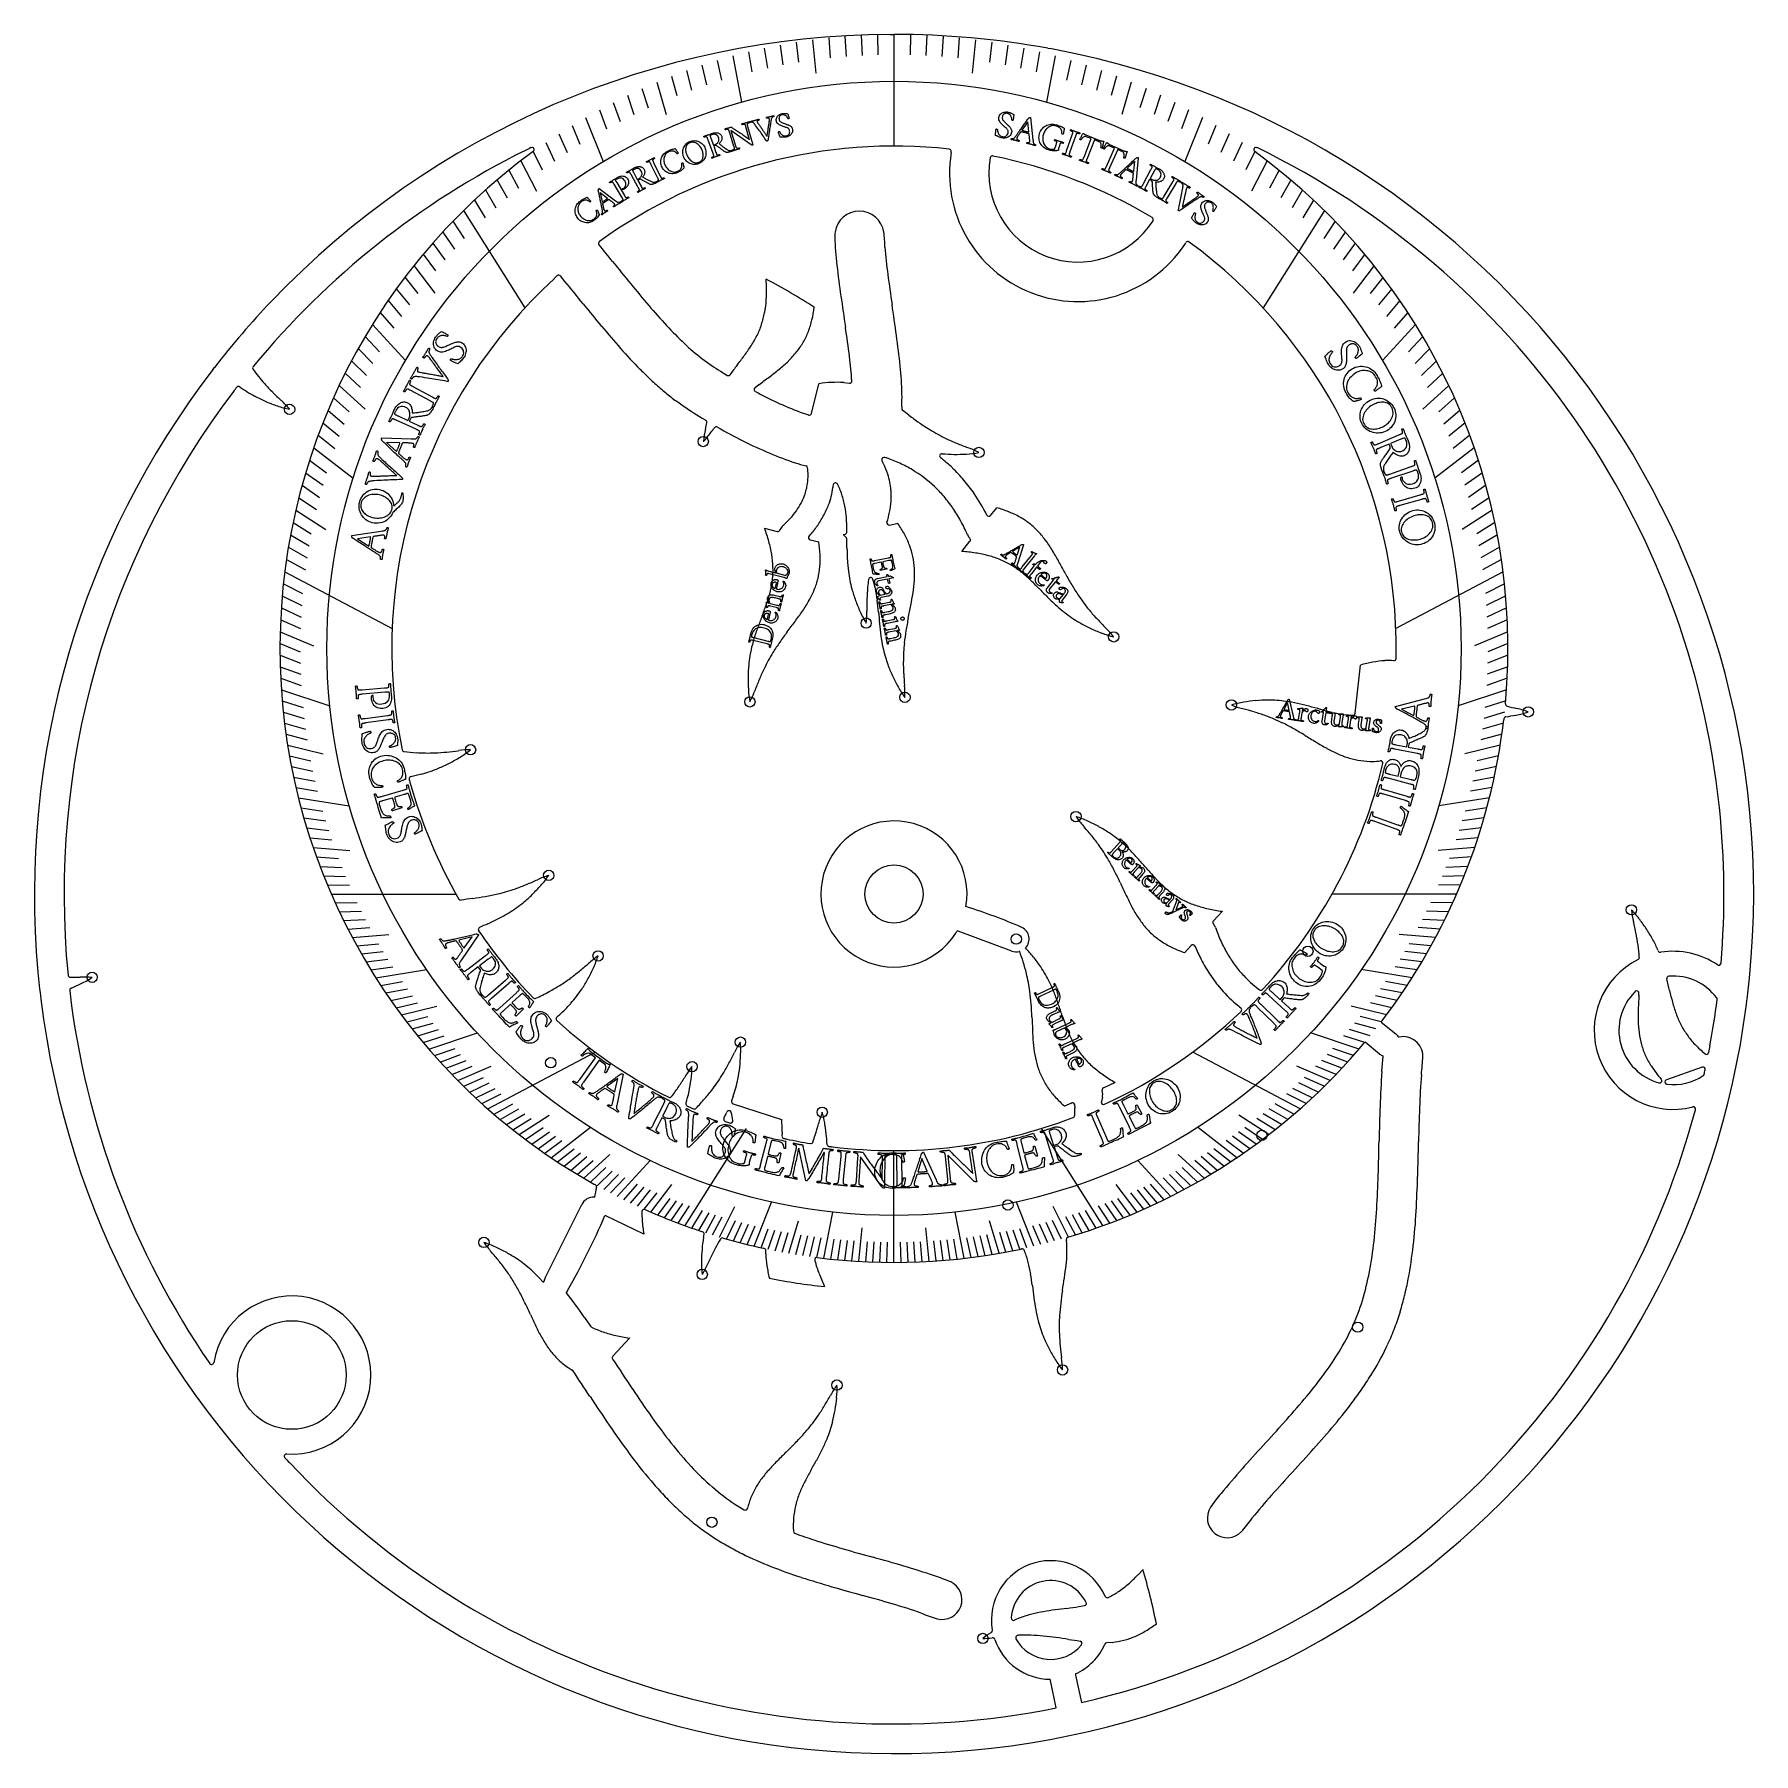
# Model space of a CAD drawing. Header units: millimetres. Extents: x -94 to 94, y -94 to 94.
import ezdxf

# ---------------------------------------------------------------- set-up
doc = ezdxf.new("R2010")
doc.units = ezdxf.units.MM
for name, color, linetype in [('CUT_INNER', 6, 'Continuous'), ('CUT_OUTER', 1, 'Continuous'), ('ENGRAVE', 7, 'Continuous'), ('ENGRAVE_FINE', 8, 'Continuous'), ('TEXT', 5, 'Continuous')]:
    doc.layers.add(name, color=color, linetype=linetype)

msp = doc.modelspace()

# ---------------------------------------------------------------- linework, layer by layer
at = {"layer": 'CUT_INNER'}
for points in [[(6.27, 81.49), (6.29, 81.59)], [(28.47, 74.01), (28.48, 74.03)], [(-36.17, 67.35), (-36.65, 67.94)], [(-14.02, 66.82), (-14.05, 67.59), (-14.05, 67.59)], [(-19.08, 57.46), (-18.37, 57.02)], [(-14.86, 55.98), (-15.28, 55.65)], [(-9.07, 52.83), (-8.25, 56.1), (-8.25, 56.1)], [(-5.53, 56.22), (-4.91, 56.15)], [(-10.32, 52.98), (-9.39, 52.66)], [(0.86, 53.53), (0.85, 53.37)], [(-20.52, 50.23), (-20.96, 49.74), (-20.97, 49.74)], [(-1.25, 47.94), (-1.27, 47.92)], [(-0.84, 47.94), (-1, 47.99)], [(-5.96, 44.54), (-6.2, 45.06)], [(10.62, 41.61), (11.29, 42.46), (11.3, 42.46)], [(-14.22, 40.2), (-14.22, 40.2), (-14.22, 40.2), (-12.84, 39.86)], [(-12.55, 40.01), (-12.54, 40.03)], [(-0.49, 40.56), (0.42, 40.75), (0.43, 40.75)], [(-9.31, 39.39), (-9.33, 39.36)], [(-9.21, 38.95), (-8.27, 38.71), (-8.27, 38.71)], [(-5.24, 39.16), (-5.59, 39.52), (-5.59, 39.52), (-5.58, 39.52), (-5.37, 39.56)], [(7.47, 37.66), (7.46, 37.67), (7.47, 37.67), (8.35, 38.78)], [(50.7, 19.87), (51.29, 25.16), (51.29, 25.17)], [(67.05, 19.26), (67.04, 19.15)], [(7.91, -1.37), (7.91, -1.39)], [(36.06, -1.9), (36.07, -1.91), (36.07, -1.91), (35.11, -2.96)], [(35.11, -3.29), (35.13, -3.31)], [(12.95, -6.28), (7.05, -4.08), (6.94, -4.04)], [(32.67, -5.66), (31.95, -6.45), (31.95, -6.46)], [(13.83, -6.31), (13.77, -6.33)], [(14.48, -5.91), (14.47, -5.93)], [(84, -6.23), (84.01, -6.25)], [(84.97, -9.34), (84.97, -9.34)], [(84.97, -9.34), (84.97, -9.34)], [(40.03, -10.42), (40.19, -10.53)], [(81.51, -10.69), (81.49, -10.7)], [(81.89, -11.14), (81.9, -10.91)], [(53.55, -14.08), (53.57, -14.09), (55.17, -15.38)], [(53.39, -17.59), (51.79, -16.3), (51.78, -16.29)], [(55.45, -15.69), (55.48, -15.74)], [(53.64, -19.5), (53.64, -19.49), (53.79, -17.82), (53.75, -17.8)], [(89.12, -17.55), (89.16, -17.58)], [(-22.6, -19.51), (-22.21, -18.99), (-22.2, -18.98)], [(24.3, -20.72), (24.3, -20.72), (24.3, -20.72), (23.01, -21.33)], [(88.84, -19.03), (84.91, -20.44)], [(-17.67, -22.23), (-17.85, -22.73)], [(22.91, -22.35), (22.8, -22.8)], [(22.88, -21.63), (22.89, -21.65)], [(-17.69, -23.06), (-12.35, -24.78), (-12.34, -24.79)], [(19.53, -22.98), (18.75, -23.34), (18.75, -23.35)], [(19.87, -23.35), (19.88, -23.23)], [(-12.3, -26.17), (-12.32, -26.6)], [(-32.82, -31.98), (-32.91, -31.93)], [(-32.96, -33.34), (-32.92, -33.35)], [(-38.35, -42.2), (-34.32, -34.12)], [(-27.51, -37.37), (-27.51, -37.38), (-27.51, -37.38), (-31.77, -35.36)], [(-21.05, -37.13), (-21.17, -37.09)], [(-20.94, -37.76), (-20.88, -37.41)], [(-14.28, -38.96), (-14.38, -38.94)], [(-14.09, -39.54), (-14.08, -39.21)], [(14.03, -39.02), (13.98, -39.03)], [(14.35, -39.25), (14.31, -39.16)], [(18.94, -38), (18.96, -38.1)], [(-20.75, -41.25), (-21.08, -41.82), (-21.08, -41.82)], [(-8.71, -40.27), (-8.7, -40.34)], [(-38.96, -42.24), (-38.64, -42.59)], [(-38.48, -42.67), (-38.48, -42.59)], [(-7.63, -43.13), (-7.63, -43.14)], [(-35.88, -43.59), (-35.96, -43.7), (-36.04, -43.79)], [(-34.03, -46.54), (-33.36, -47.52)], [(-29.09, -48.81), (-29.08, -48.82), (-29.08, -48.82), (-30.91, -50.82)], [(-17.49, -67.07), (-16.48, -67.69)], [(-11.07, -69.64), (-11.05, -70.06)], [(26.83, -74.83), (27.35, -74.28), (27.36, -74.27)], [(20.32, -78.34), (20.94, -78.22)], [(10.81, -80.92), (10.81, -80.92)], [(13.71, -81.49), (13.62, -81.5)], [(23.98, -82.27), (23.4, -82.31)], [(17.84, -89.48), (17.2, -86.48), (17.18, -86.34), (17.18, -86.32)], [(19.93, -85.74), (19.94, -85.75), (19.97, -85.88), (20.62, -88.88)]]:
    msp.add_lwpolyline(points, dxfattribs=at)
for centre, radius in [((0, 0), 3.2), ((-66.2, -52.88), 5.97)]:
    msp.add_circle(centre, radius, dxfattribs=at)
for centre, radius, start, end in [((0, 0.01), 91.23, 116.3672, 140.5485), ((0, 27), 67.5, 125.9824, 240.8211), ((-15.69, 31.9), 55.69, 115.7803, 116.4799), ((-39.8, 81.82), 0.25, 306.0362, 115.8398), ((0, 27.01), 55.21, 83.6858, 125.9129), ((6.04, 81.63), 0.25, 350.5104, 83.8477), ((20.22, 79.25), 14.12, 170.8572, 326.2478), ((39.8, 81.82), 0.25, 64.1602, 233.9648), ((0, 27), 67.49, 354.8205, 54.0182), ((0, 0), 91.24, 5.9759, 64.0598), ((20.22, 79.25), 9.78, 170.0722, 327.6042), ((10.83, 80.89), 0.25, 78.5742, 169.8047), ((0, 27.01), 55.2, 59.0626, 78.6346), ((-3.8, 72.36), 2.71, 8.6569, 171.7883), ((28.26, 74.14), 0.25, 333.0434, 60.3552), ((-3.77, 72.36), 2.74, 171.8144, 183.0762), ((37.14, 73.98), 43.69, 182.3268, 186.4021), ((-18.12, 70.83), 17.12, 0.9622, 6.4961), ((-32.24, 71.52), 0.25, 126.0352, 219.3527), ((-193.52, -61.21), 208.63, 38.807, 39.4529), ((59, 76.03), 60.2, 184.6789, 187.5696), ((23.56, 77.04), 10.12, 326.1086, 327.5012), ((32.3, 71.47), 0.25, 53.9648, 147.3047), ((0, 27), 55.21, 359.2974, 54.0052), ((404.95, 420.8), 559.81, 218.8641, 219.1889), ((96.04, 80.45), 102.94, 186.3248, 188.2209), ((185.83, 92.67), 188.12, 187.5056, 188.5178), ((0, 27), 55.21, 132.5397, 191.6531), ((-13.65, 41.97), 34.96, 131.9431, 132.6417), ((-36.85, 67.78), 0.25, 39.3522, 132.0117), ((-908.31, -640.59), 1123.3, 38.90493, 39.06714), ((74.1, 151.06), 132.93, 219.1816, 220.5141), ((-43.23, 11.78), 62.98, 56.8103, 62.4001), ((-30.61, 66.32), 16.6, 356.5878, 1.7523), ((141.28, 206.47), 225.46, 218.9041, 219.7185), ((25.46, 109.47), 68.94, 220.4982, 222.955), ((-25.5, 66.02), 11.48, 349.4746, 356.5571), ((-23.85, 66.61), 15.24, 346.7649, 351.9851), ((762.4, 176.35), 776.16, 188.19391, 188.44765), ((-385.5, 7.16), 389.57, 8.0038, 8.5104), ((43.61, 125.31), 98.46, 219.7103, 221.5664), ((5.62, 90.97), 41.81, 222.9286, 226.7301), ((-23.72, 65.73), 9.69, 333.3885, 341.1805), ((-23.62, 65.68), 9.56, 341.2833, 349.3975), ((-18.85, 65.44), 10.1, 339.1237, 346.7314), ((-4.74, 79.94), 26.69, 226.6913, 232.1671), ((-25.96, 66.88), 12.2, 327.1738, 333.3096), ((-17.41, 64.96), 8.59, 321.2557, 329.9712), ((-17.24, 64.84), 8.39, 330.0853, 339.028), ((-150.64, 40.71), 146.9, 7.1801, 8.4622), ((-86.27, 49.18), 87.4, 5.8193, 8.039), ((14.02, 99.04), 58.9, 221.5498, 224.6136), ((-4.55, 80.66), 27.37, 232.7757, 237.9407), ((-79.33, 105.74), 78.23, 322.5148, 323.478), ((-32.92, 71.38), 20.48, 323.4767, 327.1416), ((-22.97, 70.34), 16.35, 309.2533, 314.0528), ((-19.07, 66.31), 10.73, 314.0716, 321.1823), ((-51.47, 53.07), 46.96, 4.0842, 7.343), ((-70.26, 57.82), 0.25, 140.4492, 216.7934), ((-54.98, 68.84), 19.09, 215.8119, 221.8231), ((0.5, 85.71), 39.91, 224.6177, 226.9924), ((-18.23, 57.23), 0.25, 238.1329, 323.7079), ((20.93, 28.88), 48.1, 142.5365, 144.0971), ((-413.42, 588.95), 665.51, 306.7895, 306.91122), ((-34.03, 83.88), 33.83, 306.8929, 309.264), ((-37.56, 54.08), 38.45, 1.3559, 5.905), ((0, 0), 91.24, 142.7348, 185.6152), ((-33.49, 25.64), 49.06, 142.2059, 142.886), ((-72.06, 55.56), 0.25, 52.8793, 142.207), ((-63.6, 67.2), 14.15, 234.0124, 241.9666), ((-52.02, 71.53), 23.09, 221.8961, 225.1761), ((-26.25, 97.6), 59.75, 225.2741, 226.5316), ((-4.13, 80.61), 33.03, 226.8335, 229.5216), ((-7.37, 76.7), 27.95, 229.3732, 232.5217), ((-15.13, 55.45), 0.25, 127.264, 242.6376), ((6.33, 95.59), 45.76, 241.8754, 245.218), ((-6.04, 41.02), 15.24, 93.1116, 98.3318), ((-6.33, 46.15), 10.1, 85.4704, 93.0782), ((-4.88, 56.4), 0.25, 263.1642, 4.7686), ((-24.61, 54.6), 25.49, 357.611, 0.8896), ((-62.98, 68.41), 15.5, 242.0309, 246.9427), ((-61.76, 71.26), 18.61, 246.9301, 251.0977), ((-64.77, 61.93), 8.8, 249.9515, 259.0614), ((-73.56, 47.37), 9.26, 39.7103, 47.8942), ((-4.42, 80.85), 33.03, 232.8402, 235.3875), ((7.84, 99.49), 55.34, 235.8996, 238.8755), ((2.71, 87.56), 36.95, 245.0928, 249.3506), ((1.1, 53.35), 0.25, 176.6949, 233.2276), ((-240.36, -269.85), 403.19, 53.1164, 53.2381), ((-12.19, 49.01), 8.8, 166.1194, 175.2294), ((-18.9, 55.14), 3.55, 238.3008, 239.7015), ((-248.89, 107.43), 235, 346.1357, 346.3098), ((-20.82, 51.86), 0.25, 349.9479, 59.6055), ((-98.84, 111.81), 99.63, 321.8218, 322.5684), ((-19.53, 51.1), 0.25, 60.3531, 142.3856), ((9.79, 102.51), 58.93, 240.3051, 243.3792), ((-9.31, 52.89), 0.25, 250.7824, 345.9522), ((28.33, 88.28), 44.53, 233.1592, 234.9693), ((16.71, 71.72), 24.3, 235.0031, 238.2639), ((14.01, 67.37), 19.18, 238.2938, 244.3331), ((5.43, 93.72), 49.12, 243.3335, 247.161), ((15.67, 70.91), 23.09, 244.4108, 247.6908), ((29.49, 104.87), 59.75, 247.7888, 249.0463), ((0.12, 81.05), 35.39, 247.1105, 251.9056), ((-3.73, 69.48), 23.19, 252.078, 255.1524), ((-1.1, 47.74), 0.25, 132.9409, 208.5221), ((-5.97, 44.93), 5.37, 25.8972, 30.0384), ((-1.08, 47.75), 0.25, 72.5499, 132.9409), ((-8.49, 43.66), 8.19, 17.7081, 26.1902), ((-5.95, 32.93), 15.86, 65.4308, 71.2282), ((-5.41, 34.1), 14.57, 59.3144, 65.4202), ((5.27, 48.15), 0.25, 85.7795, 231.3813), ((-4.41, 35.45), 15.72, 46.4069, 52.7), ((6.74, 63.7), 15.37, 264.5791, 269.4679), ((6.78, 66.94), 18.61, 269.4448, 273.6124), ((7.57, 57.16), 8.8, 272.4662, 281.5761), ((5.02, 40.34), 9.26, 62.225, 70.4089), ((-9.74, 46.83), 0.25, 5.4572, 73.7961), ((-16.19, 46.05), 6.74, 352.1397, 0.0006), ((-15.85, 46.08), 6.4, 359.6985, 6.8947), ((-8.18, 43.76), 7.87, 4.5754, 17.6838), ((-5, 34.79), 13.76, 46.6671, 59.3244), ((-5.28, 34.51), 16.99, 40.2715, 46.4795), ((-6.04, 33.87), 17.99, 34.3086, 40.261), ((-16.16, 46.12), 6.73, 332.0223, 339.9029), ((-15.83, 46), 6.38, 339.9379, 352.1063), ((-15.82, 46), 9.21, 339.5378, 351.7072), ((-11.14, 45.35), 4.49, 351.3265, 355.3887), ((-6.43, 44.96), 0.25, 24.473, 174.0119), ((-14.63, 40.95), 9.38, 14.3761, 22.5122), ((-8.55, 43.73), 8.25, 356.1693, 4.557), ((-5.26, 34.52), 14.14, 40.4227, 46.6435), ((-6.02, 33.88), 15.13, 34.4388, 40.4102), ((-7.36, 32.97), 19.59, 26.3176, 34.3019), ((-18.02, 47.32), 8.95, 317.8904, 324.6035), ((-16.9, 46.52), 7.57, 324.6147, 331.9983), ((-16.94, 46.55), 10.45, 324.3509, 331.6704), ((-16.18, 46.14), 9.59, 331.6882, 339.5223), ((-15.77, 40.67), 10.56, 7.1742, 14.2796), ((-20.28, 40.12), 15.1, 2.1565, 7.1188), ((-10.2, 43.94), 9.91, 341.9742, 348.471), ((-9.38, 43.79), 9.08, 348.3928, 356.1489), ((-7.33, 32.98), 16.72, 28.8137, 34.4303), ((10.42, 41.77), 0.25, 207.5087, 321.3813), ((7.03, 27.83), 15.24, 68.5407, 73.7609), ((8.91, 32.61), 10.1, 60.8995, 68.5072), ((-34.62, 32.85), 21.68, 15.7816, 19.8067), ((-12.78, 40.1), 0.25, 255.9438, 338.7231), ((-11.24, 39.45), 1.42, 133.3735, 156.1296), ((-19.76, 48.9), 11.29, 311.8689, 317.844), ((-18.07, 47.36), 11.85, 317.6934, 324.3408), ((-5.42, 39.81), 0.25, 281.5337, 0.4046), ((-27.08, 39.76), 21.91, 0.1272, 2.4235), ((-0.54, 40.81), 0.25, 163.4028, 281.5337), ((-12.22, 32.24), 15.24, 28.6931, 33.9133), ((-9.63, 31.73), 19.34, 23.5892, 28.7854), ((9.73, 34.12), 8.39, 51.8611, 60.8038), ((9.59, 33.97), 8.59, 43.0315, 51.747), ((8.02, 32.52), 10.73, 35.8474, 42.9581), ((-26.72, 35.09), 13.47, 9.5727, 15.7714), ((-9.15, 39.19), 0.25, 136.3901, 255.9438), ((-23.35, 36.5), 15.24, 3.1032, 8.3234), ((-5.42, 38.98), 0.25, 5.4841, 44.3852), ((-453.45, 37.62), 448.28, 0.0565, 0.1773), ((22.97, 38.17), 28.14, 180.2122, 182.8751), ((-7.72, 34.72), 10.1, 21.0519, 28.6596), ((-6.13, 35.34), 8.39, 12.0135, 20.9562), ((9.39, 40.07), 1.43, 204.8884, 222.0144), ((8.16, 38.93), 0.25, 321.4156, 46.7454), ((3.47, 29.24), 16.35, 31.0291, 35.8286), ((-23.54, 35.63), 10.24, 1.7744, 9.5193), ((-22.68, 35.67), 9.38, 353.5427, 1.6788), ((-16.51, 36.67), 8.39, 346.4236, 355.3663), ((-18.22, 36.79), 10.1, 355.462, 3.0697), ((11.88, 37.62), 17.03, 182.9213, 187.3068), ((-6.33, 35.32), 8.59, 3.1839, 11.8994), ((5.67, 16.06), 21.68, 81.2191, 85.2442), ((6.92, 24.17), 13.47, 75.0102, 81.2089), ((7.75, 27.3), 10.24, 67.2119, 74.9568), ((8.07, 28.09), 9.38, 58.9802, 67.1163), ((7.45, 27.1), 10.56, 51.7783, 58.8837), ((-11.51, 20.22), 33.83, 28.6687, 31.0398), ((-565.65, -283.01), 665.51, 28.5653, 28.68702), ((-23.84, 35.82), 10.56, 346.3408, 353.4462), ((-16.7, 36.73), 8.59, 337.594, 346.3095), ((9.03, 37.27), 14.16, 187.3622, 195.3044), ((9.34, 32.82), 12.27, 171.7632, 175.7195), ((-2.56, 34.54), 0.25, 17.206, 172.1336), ((-10.56, 31.86), 8.69, 11.5577, 18.5147), ((-14.06, 35.61), 16.35, 351.1815, 355.981), ((-8.46, 35.21), 10.73, 355.9998, 3.1105), ((4.63, 23.54), 15.1, 46.7606, 51.7228), ((-7.32, 10.85), 32.52, 44.4341, 46.7477), ((57.94, 56.51), 44.53, 208.5883, 210.3984), ((-28.25, 36.91), 15.1, 341.3232, 346.2854), ((-23.55, 40.33), 16.35, 325.5916, 330.3911), ((-18.68, 37.56), 10.73, 330.4099, 337.5206), ((10.32, 37.64), 15.5, 195.3706, 200.2824), ((13.23, 38.72), 18.61, 200.2697, 204.4374), ((56.76, 30.97), 59.75, 178.6138, 179.8713), ((20.11, 31.82), 23.09, 175.2357, 178.5158), ((-16.82, 30.49), 15.1, 6.913, 11.8753), ((-34.12, 28.4), 32.52, 4.5866, 6.9001), ((-31.34, 38.28), 33.83, 348.8211, 351.1922), ((173.02, 187.72), 220.07, 224.4459, 224.7877), ((36.79, 52.52), 28.14, 224.8163, 227.4792), ((40.49, 46.29), 24.3, 210.4321, 213.6929), ((36.23, 43.46), 19.18, 213.7229, 219.7621), ((191.07, -48), 220.07, 159.0084, 159.3502), ((-44.76, 42.5), 32.52, 338.9967, 341.3102), ((-37.98, 50.21), 33.83, 323.2312, 325.6023), ((4.38, 34.5), 8.8, 203.2911, 212.4011), ((-12.25, 30.9), 9.26, 353.05, 1.2339), ((217.66, 48.65), 220.07, 184.5983, 184.9401), ((45.24, 21.64), 44.53, 168.7407, 170.5508), ((-651.08, 160.54), 665.51, 348.71771, 348.83943), ((29.27, 44.34), 17.03, 227.5253, 231.9109), ((27.49, 42.09), 14.16, 231.9663, 239.9085), ((39.21, 45.98), 23.09, 219.8398, 223.1199), ((0.91, 23.14), 17.03, 162.0879, 166.4734), ((11.47, 19.7), 28.14, 159.3788, 162.0417), ((23.9, 2.12), 44.53, 143.1508, 144.9609), ((-544.12, 428.16), 665.51, 323.12783, 323.24954), ((26.44, 32.13), 28.14, 184.9687, 187.6316), ((15.43, 30.67), 17.03, 187.6777, 192.0633), ((25.29, 24.98), 24.3, 170.5845, 173.8454), ((28.15, 43.26), 15.5, 239.9746, 244.8864), ((29.47, 46.07), 18.61, 244.8738, 249.0414), ((65.9, 71.12), 59.75, 223.2179, 224.4754), ((26.13, 36.85), 8.8, 247.8952, 257.0052), ((16.81, 22.61), 9.26, 37.6541, 45.838), ((-1.88, 23.83), 14.16, 166.5288, 174.4711), ((3, 16.45), 19.18, 148.2854, 154.3246), ((7.35, 13.75), 24.3, 144.9946, 148.2555), ((12.62, 30.08), 14.16, 192.1187, 200.0609), ((20.21, 25.54), 19.18, 173.8753, 179.9145), ((-0.54, 23.72), 15.5, 174.5372, 179.449), ((6.54, 14.79), 23.09, 154.4023, 157.6824), ((13.87, 30.56), 15.5, 200.1271, 205.0388), ((24.11, 25.56), 23.09, 179.9922, 183.2723), ((55.5, 10.52), 15.24, 100.8021, 106.0223), ((54.53, 15.56), 10.1, 93.1609, 100.7686), ((54.39, 19.39), 6.28, 85.0054, 93.8089), ((54.95, 25.89), 0.25, 266.3843, 358.7695), ((19.19, 26.71), 36.02, 358.6919, 359.3913), ((2.57, 23.68), 18.61, 179.4363, 183.604), ((40.49, 0.96), 59.75, 157.7804, 159.0379), ((16.69, 31.87), 18.61, 205.0262, 209.1939), ((8.21, 26.93), 8.8, 208.0476, 217.1576), ((60.71, 27.76), 59.75, 183.3703, 184.6278), ((-8.06, 21.97), 9.26, 357.8065, 5.9904), ((-7.21, 22.89), 8.8, 182.4578, 191.5677), ((-24.03, 25.44), 9.26, 332.2166, 340.4005), ((39.69, 12.37), 8.8, 98.0765, 107.1864), ((41.43, 2.72), 18.61, 95.0551, 99.2227), ((41.16, 5.81), 15.5, 90.1559, 95.0677), ((41.14, 7.15), 14.16, 82.1475, 90.0898), ((40.73, 4.31), 17.03, 77.7066, 82.0921), ((38.35, -6.54), 28.14, 74.9975, 77.6605), ((67.47, 20.89), 0.25, 174.9032, 255.7928), ((40.58, 29.36), 9.26, 247.8353, 256.0192), ((22.53, -37.25), 59.75, 73.3991, 74.6566), ((32.97, -2.11), 23.09, 70.0211, 73.3011), ((34.28, 1.57), 19.18, 63.9041, 69.9434), ((-11.44, -191.9), 220.07, 74.6271, 74.9689), ((55.53, 51.66), 32.52, 254.6154, 256.9289), ((51.58, 34.68), 15.1, 256.9419, 261.9041), ((50.67, 27.8), 8.15, 261.4482, 268.3792), ((50.45, 19.9), 0.25, 267.2349, 353.6427), ((0, 27), 67.49, 322.5018, 353.3214), ((67.3, 19.24), 0.25, 98.1803, 173.4961), ((65.26, 34.99), 15.63, 277.3567, 281.501), ((79.73, 68.46), 49.37, 255.5456, 256.8031), ((66.83, 28.33), 8.8, 280.1566, 289.2666), ((66.55, 11.32), 9.26, 69.9155, 78.0994), ((32.02, -3.01), 24.3, 60.6134, 63.8742), ((22.07, -20.63), 44.53, 58.7695, 60.5796), ((390.44, 586.38), 665.51, 238.74654, 238.86825), ((-53.83, 15.9), 0.25, 191.7773, 263.9244), ((-51.03, 39.13), 23.64, 263.1368, 266.3967), ((-51.31, 34.68), 19.18, 266.4041, 272.4434), ((-51.51, 38.58), 23.09, 272.5211, 275.8011), ((-55.32, 75.04), 59.75, 275.8991, 277.1566), ((-46.5, 6.6), 9.26, 90.3353, 98.5192), ((-52.18, 22.63), 8.8, 300.5765, 309.6864), ((63.86, 45.67), 33.83, 238.8499, 241.221), ((55.45, 30.34), 16.35, 241.2103, 246.0098), ((53.16, 25.21), 10.73, 246.0287, 253.1393), ((-55.52, 26.89), 14.16, 284.6475, 292.5898), ((-56.05, 28.13), 15.5, 292.6559, 297.5677), ((-57.48, 30.88), 18.61, 297.5551, 301.7227), ((0.01, 27), 55.2, 317.2118, 346.7309), ((52.53, 23.17), 8.59, 253.2127, 261.9282), ((52.49, 22.97), 8.39, 262.0423, 270.985), ((52.63, 20.97), 6.39, 269.9837, 277.4497), ((53.49, 14.39), 0.25, 346.8164, 96.7946), ((-53.06, 12.69), 0.25, 101.3089, 194.9414), ((-23.97, 20.45), 30.36, 194.9343, 195.6134), ((-0.01, 27), 55.2, 195.4689, 209.9444), ((-55.94, 28.47), 15.79, 280.3055, 284.6774), ((0.05, 0), 91.19, 355.2115, 5.9776), ((0, 0), 8.03, 350.1453, 327.6453), ((27.68, 13.7), 9.26, 214.0853, 222.2692), ((17.5, 0.07), 8.8, 64.3265, 73.4364), ((13.58, -8.92), 18.61, 61.3051, 65.4727), ((-24.34, -31.65), 59.75, 39.6491, 40.9066), ((3.87, -8.23), 23.09, 36.2711, 39.5511), ((15.08, -6.2), 15.5, 56.4059, 61.3177), ((15.81, -5.07), 14.16, 48.3975, 56.3398), ((7, -5.9), 19.18, 30.1541, 36.1934), ((13.89, -7.21), 17.03, 43.9566, 48.3421), ((5.88, -14.9), 28.14, 41.2475, 43.9105), ((-35.22, -6.8), 9.26, 107.2103, 115.3942), ((-45.3, 6.9), 8.8, 317.4515, 326.5614), ((2.57, -8.46), 24.3, 26.8634, 30.1242), ((-15.49, -17.57), 44.53, 25.0195, 26.8296), ((-138.51, -141.36), 220.07, 40.8771, 41.2189), ((52.49, 23.94), 32.52, 220.8654, 223.1789), ((-49.13, 23.66), 24.3, 279.9884, 283.2492), ((-47.97, 18.68), 19.18, 283.2791, 289.3184), ((-49.29, 22.36), 23.09, 289.3961, 292.6761), ((-63.52, 56.14), 59.75, 292.7741, 294.0316), ((-52.78, 13.26), 18.61, 314.4301, 318.5977), ((628.04, 282.48), 665.51, 204.99654, 205.11825), ((39.78, 12.02), 15.1, 223.1919, 228.1541), ((36.75, 8.64), 10.56, 228.2095, 235.3149), ((-47.63, -0.43), 0.25, 210.0586, 278.2129), ((39.77, -603.91), 609.53, 98.11874, 98.24045), ((-52.62, 43.59), 44.53, 278.1445, 279.9546), ((-49.74, 10.01), 14.16, 301.5225, 309.4648), ((-50.6, 11.03), 15.5, 309.5309, 314.4427), ((-11.8, -63.84), 65.49, 66.7334, 72.48), ((56.1, 14.33), 33.83, 205.0999, 207.471), ((40.58, 6.26), 16.35, 207.4603, 212.2598), ((36.06, 7.69), 9.38, 235.4114, 243.5476), ((36.43, 8.46), 10.24, 243.6431, 251.3881), ((37.45, 11.53), 13.47, 251.4414, 257.6401), ((39.2, 19.55), 21.68, 257.6503, 261.6755), ((74.87, -8), 8.8, 36.2015, 45.3114), ((90.28, -0.78), 9.26, 185.9603, 194.1442), ((-45.45, -3.9), 0.25, 119.6532, 214.2773), ((710.19, -1679.07), 1837.96, 114.24844, 114.2801), ((-56.26, 22.37), 28.14, 294.3725, 297.0355), ((-51.22, 12.47), 17.03, 297.0816, 301.4671), ((13.44, -4.95), 1.42, 317.1094, 63.9844), ((35.84, 3.27), 10.73, 212.2787, 219.3893), ((34.18, 1.92), 8.59, 219.4627, 228.1782), ((35.3, -3.13), 0.25, 137.8125, 220.423), ((34, -4.19), 1.43, 20.7107, 37.8367), ((52.45, 2.34), 18.15, 199.3876, 204.6717), ((23.02, -16.26), 59.75, 11.5241, 12.7816), ((67.18, -14.09), 18.61, 33.1801, 37.3477), ((-0.05, 26.96), 55.15, 214.2085, 224.1029), ((1.52, -0.94), 6.25, 327.4448, 330.2391), ((34.03, 1.78), 8.39, 228.2923, 237.235), ((34.94, 3.23), 10.1, 237.3307, 244.9384), ((32.86, -5.82), 0.25, 23.3746, 137.8125), ((50.11, 1.28), 15.58, 204.7018, 210.4337), ((58.94, -8.9), 23.09, 8.1461, 11.4261), ((62.98, -8.3), 19, 4.0494, 8.0778), ((69.78, -12.39), 15.5, 28.2809, 33.1927), ((71.06, -11.69), 14.05, 22.8892, 28.2361), ((-27.34, -14.48), 9.26, 124.0853, 132.2692), ((-40.97, -4.3), 8.8, 334.3265, 343.4364), ((13.44, -4.95), 1.42, 249.6094, 283.3594), ((-38.83, -23.81), 55.49, 17.1251, 18.3821), ((-7.87, -14.24), 23.09, 13.7711, 17.0511), ((1.03, -18.44), 18.36, 38.7908, 42.9581), ((3.26, -16.65), 15.5, 33.9059, 38.8177), ((37.11, 7.89), 15.24, 244.9719, 250.1921), ((49.61, 1.03), 17.85, 202.2324, 207.5024), ((49.4, 0.88), 17.59, 207.3903, 213.2999), ((48.76, 0.49), 14.01, 210.4426, 216.5551), ((85.66, -14.99), 8.69, 116.3704, 284.2943), ((81.69, -6.98), 0.25, 296.3723, 5.0439), ((84.24, -6.16), 0.25, 201.6018, 278.7891), ((85.66, -14.99), 8.69, 55.8495, 99.1141), ((-90.55, -8.9), 0.25, 185.4492, 270.5876), ((-90.85, 40.11), 49.26, 270.3412, 271.5988), ((-89, -18.39), 9.26, 84.7103, 92.8942), ((-93.08, -1.87), 8.8, 294.9515, 304.0614), ((-46.88, 6.11), 19.08, 302.1704, 306.199), ((-49.28, 9.33), 23.09, 306.2711, 309.5511), ((-72.7, 37.53), 59.75, 309.6491, 310.9066), ((-47.24, -1.89), 15.5, 326.4059, 331.3177), ((-49.97, -0.39), 18.61, 331.3051, 335.4727), ((-4.08, -13.28), 19.18, 7.6541, 13.6934), ((4.37, -15.89), 14.16, 25.8975, 33.8398), ((48.33, 0.18), 16.32, 213.3095, 219.554), ((47.99, -0.09), 13.05, 216.5685, 222.9496), ((47.69, -0.36), 12.64, 222.9664, 232.7223), ((85.21, -9.28), 0.25, 94.5634, 193.5782), ((-129.38, -59.2), 220.07, 12.7521, 13.0939), ((85.66, -14.99), 5.97, 36.6095, 94.4538), ((90.67, -7.59), 0.25, 235.9029, 355.2539), ((-90.37, -10.58), 0.25, 113.0007, 188.2803), ((0, 0), 91.24, 186.6801, 214.4596), ((-96.76, 5.17), 16.74, 292.0662, 296.2136), ((-52.4, 16.15), 30.54, 295.2713, 298.3345), ((-47.88, 7.73), 20.98, 298.3741, 302.1103), ((-46.12, -2.61), 14.16, 318.3975, 326.3398), ((-9.15, -13.95), 24.3, 4.3634, 7.6242), ((1.78, -17.13), 17.03, 21.4566, 25.8421), ((-8.57, -21.17), 28.14, 18.7475, 21.4105), ((47.74, -0.3), 15.56, 219.5565, 229.266), ((40.33, -10.33), 0.25, 234.2938, 317.2852), ((85.66, -14.99), 5.97, 134.9846, 254.8085), ((82.04, -11.33), 0.832, 130.9172, 136.6659), ((81.65, -10.9), 0.25, 356.9014, 123.1695), ((148.23, -15.01), 66.45, 176.6586, 177.8731), ((116.98, -3.45), 32.52, 192.7404, 195.0539), ((-39.47, -11.24), 0.25, 224.1211, 295.471), ((-49.49, 0.45), 18.72, 311.5949, 314.2437), ((-48.25, -0.7), 17.03, 313.9566, 318.3421), ((-29.33, -15.47), 44.53, 2.5195, 4.3296), ((-190.35, -82.76), 220.07, 18.3771, 18.7189), ((0.01, 26.99), 55.19, 294.7833, 313.7109), ((45.5, -2.92), 12.1, 229.2119, 232.5253), ((37.98, -12.73), 0.25, 313.7695, 51.0635), ((104.02, -13.37), 22.22, 177.8567, 181.4321), ((100.16, -7.97), 15.1, 195.0669, 200.0291), ((95.89, -9.52), 10.56, 200.0845, 207.1899), ((0.38, -0.07), 90.85, 349.4499, 352.7019), ((90.25, -11.58), 0.25, 352.793, 36.9141), ((-36.9, -13.73), 0.25, 131.9149, 227.9883), ((-0.01, 26.99), 55.2, 227.8306, 243.3541), ((680.04, 15.48), 665.51, 182.49654, 182.61825), ((49.01, -13.39), 33.83, 182.5999, 184.971), ((49.36, -3.13), 32.52, 198.3654, 200.6789), ((33.06, -9.28), 15.1, 200.6919, 205.6541), ((94.7, -13.61), 12.9, 181.4325, 187.4321), ((94.83, -10.04), 9.38, 207.2864, 215.4226), ((-9.16, -21.38), 9.26, 146.5853, 154.7692), ((-25.65, -17.19), 8.8, 356.8265, 5.9364), ((31.59, -14.9), 16.35, 184.9603, 189.7598), ((0, 27), 67.49, 286.4553, 320.0992), ((28.96, -11.23), 10.56, 205.7095, 212.8149), ((27.96, -11.86), 9.38, 212.9114, 221.0476), ((54.28, -16.49), 1.42, 34.278, 51.153), ((55.63, -16.24), 0.528, 100.4071, 106.5041), ((55.97, -17.85), 2.17, 0.3037, 101.5537), ((91.21, -14.06), 9.38, 187.4764, 195.524), ((90.15, -14.34), 8.28, 195.6233, 204.6538), ((95.52, -9.53), 10.24, 215.5181, 223.2631), ((97.87, -7.3), 13.47, 223.3164, 229.5151), ((29.76, -5.63), 60.96, 348.8397, 349.5409), ((-38.54, -7.78), 23.09, 328.7711, 332.0511), ((-70.97, 9.31), 59.75, 332.1491, 333.4066), ((-35.46, -17.02), 18.61, 353.8051, 357.9727), ((26.06, -15.85), 10.73, 189.7787, 196.8893), ((28.6, -11.28), 10.24, 221.1431, 228.8881), ((54.28, -16.49), 1.42, 231.153, 248.028), ((37.25, -17.13), 20.9, 352.528, 358.0427), ((90.77, -14.03), 8.97, 204.7664, 213.2187), ((89.31, -17.38), 0.25, 230.5149, 348.9258), ((-49.13, -4.14), 30.63, 324.9919, 327.453), ((62.11, -74.71), 101.11, 146.9066, 147.6532), ((-40.75, -17.9), 18.61, 348.1801, 352.3477), ((-31.01, -19.03), 8.8, 351.2015, 0.3114), ((-35.18, -9.78), 19.18, 322.6541, 328.6934), ((-31.05, -17.6), 14.16, 340.8975, 348.8398), ((-32.37, -17.36), 15.5, 348.9059, 353.8177), ((24.01, -16.46), 8.59, 196.9627, 205.6782), ((23.83, -16.54), 8.39, 205.7923, 214.735), ((30.72, -8.84), 13.47, 228.9414, 235.1401), ((35.4, -2.1), 21.68, 235.1503, 239.1755), ((158.51, -27.13), 105.15, 175.838, 177.9234), ((158.89, -27.15), 101.18, 175.8601, 177.9343), ((93.36, -12.31), 12.08, 213.2928, 221.6963), ((84.16, -20.51), 0.25, 254.8828, 40.7353), ((84.99, -20.67), 0.25, 143.8281, 263.3203), ((84.99, -20.67), 0.25, 109.6875, 143.8281), ((85.66, -14.99), 5.97, 263.3447, 303.5503), ((88.93, -19.27), 0.25, 347.8711, 109.6875), ((88.82, -19.76), 0.25, 303.3984, 347.5195), ((48.61, -10.67), 41.47, 347.2599, 347.9589), ((-24.65, -22.12), 0.25, 243.457, 322.0596), ((-33.89, -14.96), 11.94, 322.2204, 325.5586), ((-37.6, -18.56), 15.39, 343.2228, 348.2014), ((-54.62, 6.56), 44.58, 317.4946, 319.329), ((-39.24, -6.67), 24.3, 319.3634, 322.6242), ((25.22, -15.55), 10.1, 214.8307, 222.4384), ((29.01, -12.07), 15.24, 222.4719, 227.6921), ((23.12, -21.55), 0.25, 115.3125, 198.2248), ((21.52, -22.03), 1.42, 347.2264, 15.6433), ((-22.63, -23.08), 0.25, 161.9079, 245.5664), ((-9.33, 6.12), 32.34, 245.5243, 246.2189), ((-9.76, 4.81), 30.97, 245.9575, 246.6449), ((-21.93, -23.39), 0.25, 246.6211, 317.5264), ((-33.21, -17.33), 16.25, 333.2174, 335.874), ((-18.15, -24.07), 0.25, 115.753, 155.7484), ((-18.15, -24.07), 0.25, 12.9076, 115.753), ((-27.64, -26.44), 10.04, 8.8654, 13.9701), ((-17.62, -22.82), 0.25, 159.7543, 252.0802), ((0.69, -27.49), 9.26, 157.8353, 166.0192), ((-16.3, -26.6), 8.8, 8.0765, 17.1864), ((19.63, -23.2), 0.25, 354.0038, 115.3125), ((19.6, -24.34), 0.25, 290.918, 1.8304), ((28.1, -24), 8.25, 175.5253, 179.3659), ((25.82, -23.98), 5.97, 179.2789, 183.3932), ((0, 0), 91.24, 283.0582, 344.9355), ((23.55, -22.96), 0.762, 168.3696, 173.9208), ((23.04, -22.89), 0.25, 176.158, 294.7852), ((322.47, -33.1), 269.21, 177.9167, 178.7304), ((323.75, -33.14), 266.15, 177.9246, 178.7315), ((87.86, -23.65), 0.25, 345.0586, 104.4141), ((-18.47, -24.76), 0.25, 153.6337, 250.4883), ((-3.84, 16.11), 43.66, 250.2954, 250.9963), ((-17.97, -24.94), 0.25, 250.8398, 10.3173), ((-27.54, -25.97), 15.24, 359.2396, 4.4598), ((-65.92, -9.44), 59.75, 343.3991, 344.6566), ((-25.96, -28.34), 18.61, 5.0551, 9.2227), ((0, 27), 55.21, 262.969, 290.8995), ((-12.07, -26.62), 0.25, 177.3123, 257.168), ((-5.29, 3.12), 30.75, 257.1493, 257.8359), ((-0.07, 26.67), 54.87, 257.6918, 260.4355), ((-9.14, -27.19), 0.25, 260.332, 340.8344), ((-22.36, -22.53), 14.26, 340.5932, 343.8074), ((-16.89, -27.67), 9.53, 1.0212, 5.8353), ((-7.12, -27.49), 0.25, 181.3898, 262.4414), ((-2.81, 4.8), 32.83, 262.3936, 263.0893), ((-484.54, -15.21), 538, 358.3282, 358.7301), ((-480.07, -15.33), 537.87, 358.324, 358.7301), ((-32.94, -32.2), 0.25, 346.1217, 60.9961), ((-75.92, -27.16), 129.2, 356.6981, 358.3346), ((-75.28, -27.18), 132.9, 356.6775, 358.3287), ((-33.05, -34.76), 1.42, 86.0102, 153.5102), ((-24.52, -34.51), 8.48, 164.5614, 172.0905), ((-116.28, 1.68), 92.27, 330.6214, 336.3318), ((-27.47, -34.92), 0.25, 65.9334, 179.8158), ((-18.82, -35.03), 8.9, 179.2772, 185.3238), ((-6.07, -34.15), 21.68, 184.5253, 188.5505), ((-0.01, 26.99), 67.48, 246.079, 251.7198), ((-15.57, -30.65), 68.75, 353.7375, 356.7113), ((-15.2, -30.68), 72.73, 353.6838, 356.6883), ((-5.65, -40.27), 15.5, 170.6736, 175.5854), ((-21.12, -37.36), 0.25, 349.3006, 71.8945), ((19.19, -37.97), 0.25, 106.351, 187.924), ((-37.38, -33.16), 9.26, 213.7437, 221.9276), ((-47.64, -46.73), 8.8, 63.9849, 73.0948), ((-89.66, -78.2), 59.75, 39.3075, 40.565), ((-51.61, -55.7), 18.61, 60.9635, 65.1311), ((-50.1, -52.98), 15.5, 56.0643, 60.9761), ((-2.55, -40.51), 18.61, 175.5727, 179.7404), ((7.53, -53.08), 30.63, 152.3846, 154.8457), ((-5.06, -46.45), 16.4, 148.7391, 152.5191), ((-18.86, -38.06), 0.25, 74.0046, 149.4522), ((0, 26.99), 67.48, 253.8337, 257.6962), ((-14.33, -39.21), 0.25, 358.7745, 77.8711), ((-3.99, -39.35), 10.1, 181.0807, 188.6884), ((0, 26.99), 67.49, 262.8163, 281.9546), ((14.08, -39.26), 0.25, 23.6266, 102.1289), ((4.53, -43.13), 10.56, 14.4595, 21.5649), ((2.67, -39.01), 16.35, 353.7103, 358.5098), ((8.29, -39.16), 10.72, 358.5267, 5.6914), ((9.36, -33.4), 43.67, 349.2767, 353.7559), ((9.38, -33.41), 47.99, 349.3035, 353.6919), ((-61.32, -54.95), 23.09, 35.9295, 39.2095), ((-58.09, -52.58), 19.08, 31.8288, 35.8574), ((-49.36, -51.86), 14.16, 48.0559, 55.9982), ((-51.29, -53.99), 17.03, 43.615, 48.0005), ((-12.36, -40.64), 8.8, 178.5941, 187.7041), ((-111.86, 2.6), 101.11, 334.2993, 335.0459), ((1.09, -38.56), 15.24, 188.7219, 193.9421), ((-8.47, -40.21), 0.25, 82.7945, 193.1395), ((4.29, -36.83), 13.45, 195.1168, 201.3937), ((0.13, -44.25), 15.1, 9.4419, 14.4041), ((-14.71, -37.1), 33.83, 351.3499, 353.721), ((22.71, -35.94), 30.08, 343.116, 349.2948), ((-59.72, -53.56), 20.98, 28.0326, 31.7687), ((-38.45, -42.42), 0.248, 222.8335, 262.6316), ((-37.08, -42.83), 1.42, 153.5102, 170.3852), ((-1.44, 19.53), 62.98, 258.7673, 264.3571), ((11.95, -33.83), 21.68, 201.4003, 205.4255), ((-17.06, -47.1), 32.52, 7.1154, 9.4289), ((233.59, -15.77), 220.07, 187.1271, 187.4689), ((-639.24, 57.69), 665.51, 351.24654, 351.36825), ((16.2, -34.53), 41.08, 346.4844, 349.0722), ((-66.2, -52.88), 8.69, 266.23, 171.0098), ((-68.27, -58.09), 30.66, 25.382, 27.9904), ((-122.53, -83.79), 90.7, 24.4618, 25.3548), ((-92.96, -87.59), 71.82, 34.8549, 37.5746), ((43.28, -40.7), 28.14, 187.4975, 190.1605), ((42.45, -47.9), 24.3, 173.1134, 176.3742), ((62.53, -50.35), 44.53, 171.2695, 173.0796), ((29.5, -37.97), 23, 335.2936, 343.0468), ((22.06, -35.77), 35.09, 343.1984, 346.2136), ((20.52, -18.73), 66.45, 204.442, 205.6566), ((32.34, -42.65), 17.03, 190.2066, 194.5921), ((29.56, -43.36), 14.16, 194.6475, 202.5898), ((37.34, -47.56), 19.18, 176.4041, 182.4434), ((26.5, -36.95), 30.51, 339.4551, 342.9135), ((-19.35, -37.89), 22.22, 205.6402, 209.2155), ((-27.48, -42.44), 12.9, 209.2159, 215.2156), ((-33.15, -47.37), 0.25, 214.5887, 245.1667), ((-28.67, -38.48), 10.21, 243.3076, 251.0519), ((-27.62, -35.39), 13.47, 251.0998, 257.2986), ((-25.82, -27.38), 21.68, 257.3088, 261.3339), ((30.79, -42.83), 15.5, 202.6559, 207.5677), ((41.25, -47.36), 23.09, 182.5211, 185.8011), ((26.08, -36.35), 26.78, 328.5273, 335.1894), ((29, -37.76), 27.88, 335.1696, 339.2158), ((-30.36, -44.47), 9.38, 215.2598, 223.3074), ((-31.17, -45.21), 8.28, 223.4067, 232.4372), ((-30.73, -50.98), 0.25, 137.4709, 213.4713), ((33.55, -41.39), 18.61, 207.5551, 211.7227), ((77.71, -43.56), 59.75, 185.8991, 187.1566), ((9.26, -52.37), 9.26, 0.3353, 8.5192), ((18.33, -31.6), 35.87, 323.4318, 328.5199), ((26.06, -36.33), 31.15, 328.6179, 335.0468), ((-75.03, -51.48), 0.25, 214.6289, 351.2109), ((-31.93, -46.3), 6.95, 231.9393, 240.3425), ((-35.5, -52.55), 0.25, 38.558, 58.9051), ((-629.07, -446.44), 712.62, 33.29462, 33.56949), ((460.29, 271.29), 587.58, 213.27836, 213.66421), ((25.3, -46.7), 8.8, 210.5765, 219.6864), ((21.86, -33.87), 36.01, 325.8914, 328.7467), ((78.6, 17.09), 128.99, 213.6663, 215.3079), ((1.19, -59.48), 9.26, 143.5779, 151.7618), ((-15.06, -54.43), 8.8, 353.8191, 2.929), ((4, -20.97), 53.71, 319.9414, 323.4368), ((17.13, -30.75), 41.68, 323.4282, 325.9932), ((147.21, 63.49), 216.16, 213.3197, 214.3285), ((-27.44, -44.36), 23.09, 325.7636, 329.0437), ((-58.93, -25.59), 59.75, 329.1417, 330.3992), ((-24.84, -53.75), 18.61, 350.7976, 354.9653), ((-30.09, 7.67), 98.23, 317.986, 319.9494), ((3.79, -20.8), 58.33, 319.9295, 323.3903), ((47.57, -4.56), 95.5, 214.3211, 216.5984), ((29.35, -17.82), 68.62, 215.2946, 218.2792), ((-24.19, -46.53), 19.18, 319.6467, 325.686), ((-20.47, -54.56), 14.16, 337.8901, 345.8324), ((-21.78, -54.25), 15.5, 345.8985, 350.8103), ((-258.17, 213.08), 405.18, 317.506, 317.9915), ((-30.38, 7.93), 102.97, 317.9895, 319.9336), ((9.69, -33.35), 43.57, 218.2606, 222.7598), ((-42.7, -29.23), 44.53, 314.5121, 316.3222), ((-28.08, -43.21), 24.3, 316.356, 319.6168), ((-23.13, -53.46), 17.03, 333.4492, 337.8347), ((-66.78, -61.8), 0.25, 86.1397, 222.7148), ((-22.73, -21.24), 60.13, 222.6326, 223.3336), ((17.7, -26.77), 58.29, 216.5807, 220.3657), ((11.26, -86.07), 33.83, 134.5925, 136.9636), ((454.89, -535.75), 665.51, 134.48913, 134.61085), ((-200.44, 45.43), 220.07, 330.3697, 330.7115), ((-33.05, -48.48), 28.14, 330.7401, 333.4031), ((192.26, -199.57), 205.7, 137.5077, 138.4753), ((-258.29, 213.21), 409.7, 317.5071, 317.9911), ((0, 0), 91.24, 223.2426, 281.2785), ((-0.27, -42.57), 30, 222.7415, 228.9529), ((-5.93, -70.66), 10.73, 141.7712, 148.8819), ((-1.52, -74.14), 16.35, 136.9529, 141.7524), ((19.12, -79.46), 32.52, 150.358, 152.6715), ((99.48, -117.42), 81.78, 138.4693, 140.9664), ((191.97, -199.3), 200.95, 137.5046, 138.4785), ((4.71, -37.79), 41.25, 220.393, 223.0041), ((0.63, -41.7), 35.6, 222.8755, 225.8871), ((-4.9, -47.84), 22.98, 229.0261, 236.7867), ((-7.75, -69.54), 8.59, 148.9553, 157.6708), ((-0.56, -69.72), 10.56, 157.7021, 164.8075), ((3.64, -71.46), 15.1, 152.6845, 157.6467), ((50.98, -78.76), 19.77, 139.4701, 144.9868), ((99.57, -117.49), 77.55, 138.4724, 140.9378), ((-2.6, -45.11), 30.9, 225.7802, 229.235), ((-16.35, -67.48), 0.25, 238.5375, 348.8693), ((-7.93, -69.45), 8.39, 157.7849, 166.7276), ((-1.69, -69.4), 9.38, 164.904, 173.0402), ((36.62, -68.6), 2.17, 147.2299, 316.4724), ((-4.41, -47.25), 28.1, 229.1935, 232.9732), ((-3.82, -46.3), 29.21, 233.1587, 236.7482), ((-0.83, -69.48), 10.24, 173.1357, 180.8807), ((23.99, -57.65), 18.89, 318.7788, 324.4542), ((-2.4, -43.88), 32.02, 236.9979, 240.2341), ((-0.59, -40.41), 35.92, 240.4872, 243.3456), ((-10.8, -70.04), 0.25, 182.4334, 249.4432), ((2.22, -36.07), 36.63, 249.0304, 252.4793), ((21.52, 22.67), 98.46, 252.0603, 254.0145), ((1.21, -36.47), 40.25, 243.5641, 248.5079), ((106.35, 318.69), 406.4, 254.0098, 254.4938), ((-56.92, -269.79), 204.31, 73.5124, 74.4933), ((17.23, -79.81), 6.52, 23.3874, 189.8473), ((7.64, -20.12), 57.82, 248.5111, 252.0342), ((21.35, 22.12), 102.23, 252.0298, 254.0051), ((-22.08, -152.11), 81.58, 71.031, 73.5154), ((-1.32, -93.34), 19.26, 66.9204, 72.5965), ((17.23, -79.81), 4.34, 26.5136, 177.0371), ((14.84, -63.35), 16.6, 311.0448, 316.2094), ((-32.92, -92.53), 62.98, 11.2673, 16.8571), ((105.15, 314.42), 406.31, 254.0031, 254.4939), ((-57.26, -271), 201.22, 73.5247, 74.4951), ((5.3, -77.58), 2.17, 255.3655, 64.608), ((23.45, -77.12), 0.25, 203.5592, 297.6956), ((19.76, -69.55), 8.67, 295.9772, 304.0655), ((18.21, -67.2), 11.48, 303.9316, 311.0141), ((-22.2, -152.47), 77.62, 71.0661, 73.5322), ((10.38, -61.1), 19.42, 247.6139, 253.1279), ((18.75, -92.93), 14.22, 104.6529, 109.9149), ((19.44, -95.66), 17.03, 100.2066, 104.5921), ((21.39, -106.6), 28.14, 97.4975, 100.1605), ((46.32, -296.9), 220.07, 97.1271, 97.4689), ((14.99, -46.26), 32.52, 277.1154, 279.4289), ((20.9, -77.98), 0.25, 280.6632, 26.3672), ((14.46, -87.4), 7.27, 121.1122, 130.1711), ((10.57, -80.96), 0.25, 302.8055, 9.6488), ((13.14, -79.6), 0.25, 176.8359, 243.7239), ((13.14, -79.6), 0.25, 243.7239, 293.8898), ((16.57, -87.32), 8.2, 108.9752, 113.9167), ((22.46, -72.36), 10.1, 293.5807, 301.1884), ((19.79, -67.97), 15.24, 301.2219, 306.4421), ((9.79, -74.49), 7.35, 269.8042, 277.9474), ((10.84, -82.02), 0.25, 19.3398, 96.4966), ((17.23, -79.81), 6.52, 199.0778, 269.4914), ((13.63, -81.75), 0.25, 110.6058, 208.4766), ((17.23, -79.81), 4.34, 208.3386, 321.1592), ((13.63, -81.75), 0.25, 93.3344, 110.6058), ((14.52, -100.55), 19.08, 88.4204, 92.449), ((14.45, -102.46), 20.98, 84.6241, 88.3603), ((13.52, -112.1), 30.66, 81.9736, 84.5819), ((5.09, -171.54), 90.7, 81.0534, 81.9464), ((28.6, -22.6), 60.08, 261.0013, 262.2158), ((17.24, -79.81), 6.52, 294.4472, 335.9802), ((20.42, -82.37), 0.25, 320.9766, 81.9457), ((23.41, -82.56), 0.25, 93.8941, 155.7422), ((23.13, -73.72), 8.59, 275.7127, 284.4282), ((23.16, -73.92), 8.39, 284.5423, 293.485)]:
    msp.add_arc(centre, radius, start, end, dxfattribs=at)
at = {"layer": 'CUT_OUTER'}
for points in [[(-0.41, 94.5), (-0.32, 94.5), (0, 94.5)], [(16.91, 92.97), (16.91, 92.97), (17.11, 92.94)], [(-74.85, 57.68), (-74.71, 57.87), (-74.71, 57.87)], [(-94.11, -8.58), (-94.11, -8.58)], [(-93.79, -11.55), (-93.79, -11.55)]]:
    msp.add_lwpolyline(points, dxfattribs=at)
for centre, radius, start, end in [((0, 0), 94.5, 90.2503, 136.407), ((0, 0.05), 94.45, 79.6869, 90.0017), ((2.24, 11.68), 82.61, 79.0975, 79.6289), ((0, 0), 94.5, 352.9692, 79.102), ((-0.14, 0.12), 94.32, 136.4037, 142.2438), ((0, 0), 94.5, 142.3831, 185.2126), ((-1.4, -0.16), 93.09, 185.1946, 187.0286), ((0, 0), 94.5, 187.0186, 352.6177), ((-16679.77, 2109.09), 16907.08, 352.79245, 352.794415)]:
    msp.add_arc(centre, radius, start, end, dxfattribs=at)
at = {"layer": 'ENGRAVE'}
for points in [[(0, 94.5), (0, 82.22)], [(-17.73, 92.13), (-16.75, 87.05)], [(17.73, 92.13), (16.75, 87.05)], [(-33.9, 85.37), (-31.98, 80.51)], [(33.9, 85.37), (31.98, 80.51)], [(-47.33, 75.13), (-40.59, 64.43)], [(47.33, 75.13), (40.59, 64.43)], [(-57.33, 62.62), (-53.7, 58.66)], [(57.33, 62.62), (53.7, 58.66)], [(-63.79, 49.06), (-59.46, 45.72)], [(63.79, 49.06), (59.46, 45.72)], [(-66.97, 35.43), (-55.17, 29.19)], [(66.97, 35.43), (55.17, 29.19)], [(-67.34, 22.46), (-62.02, 20.69)], [(67.34, 22.46), (62.02, 20.69)], [(-65.47, 10.58), (-59.88, 9.68)], [(65.47, 10.58), (59.88, 9.68)], [(-61.86, 0), (-48.16, 0)], [(61.86, 0), (48.16, 0)], [(-56.96, -9.21), (-51.37, -8.3)], [(56.96, -9.21), (51.37, -8.3)], [(-51.13, -17.06), (-45.8, -15.28)], [(51.13, -17.06), (45.8, -15.28)], [(-44.64, -23.62), (-32.84, -17.38)], [(44.64, -23.62), (32.84, -17.38)], [(-37.69, -28.99), (-33.36, -25.65)], [(-22.97, -36.46), (-16.23, -25.77)], [(22.97, -36.46), (16.23, -25.77)], [(37.69, -28.99), (33.36, -25.65)], [(0, -40.49), (0, -28.21)], [(-30.43, -33.24), (-26.8, -29.28)], [(30.43, -33.24), (26.8, -29.28)], [(-15.38, -38.72), (-13.45, -33.86)], [(15.38, -38.72), (13.45, -33.86)], [(-7.71, -40.05), (-6.73, -34.97)], [(7.71, -40.05), (6.73, -34.97)]]:
    msp.add_lwpolyline(points, dxfattribs=at)
for centre, radius in [((0, 27), 62.34), ((-66.44, 53.28), 0.567), ((-20.97, 49.74), 0.567), ((9.34, 48.54), 0.567), ((-3.06, 29.78), 0.567), ((24.15, 28.27), 0.567), ((-15.84, 21.12), 0.567), ((1.2, 21.62), 0.567), ((37.09, 20.78), 0.567), ((69.73, 20.02), 0.567), ((-46.55, 15.86), 0.567), ((20, 8.51), 0.567), ((-37.96, 2.05), 0.567), ((81.06, -1.74), 0.567), ((13.44, -4.95), 0.567), ((-32.53, -6.81), 0.567), ((45.5, -6.3), 0.567), ((-88.15, -9.16), 0.567), ((-16.89, -16.28), 0.567), ((-37.74, -18.55), 0.567), ((-22.2, -18.98), 0.567), ((-7.89, -23.99), 0.567), ((40.44, -26.53), 0.567), ((12.53, -34.19), 0.567), ((-45.08, -38.3), 0.567), ((-21.08, -41.82), 0.567), ((50.98, -47.62), 0.567), ((18.53, -52.32), 0.567), ((-6.27, -53.98), 0.567), ((-20.02, -69.06), 0.567), ((9.77, -81.84), 0.567)]:
    msp.add_circle(centre, radius, dxfattribs=at)
at = {"layer": 'ENGRAVE_FINE'}
for points in [[(-14.26, 92.98), (-13.92, 90.79)], [(-12.5, 93.33), (-12.21, 91.14)], [(-10.74, 93.64), (-10.49, 91.44)], [(-8.96, 93.9), (-8.61, 90.23)], [(-7.18, 94.12), (-7.01, 91.91)], [(-5.39, 94.28), (-5.27, 92.08)], [(-3.6, 94.4), (-3.51, 92.19)], [(-1.8, 94.48), (-1.76, 92.27)], [(1.8, 94.48), (1.76, 92.27)], [(3.6, 94.4), (3.51, 92.19)], [(5.39, 94.28), (5.27, 92.08)], [(7.18, 94.12), (7.01, 91.91)], [(8.96, 93.9), (8.61, 90.23)], [(10.74, 93.64), (10.49, 91.44)], [(12.5, 93.33), (12.21, 91.14)], [(14.26, 92.98), (13.92, 90.79)], [(-21.13, 91.11), (-20.63, 88.94)], [(-19.44, 91.64), (-18.98, 89.47)], [(-16, 92.58), (-15.62, 90.39)], [(16, 92.58), (15.62, 90.39)], [(19.44, 91.64), (18.98, 89.47)], [(21.13, 91.11), (20.63, 88.94)], [(-26.09, 89.25), (-25.05, 85.69)], [(-24.46, 89.91), (-23.88, 87.77)], [(-22.81, 90.53), (-22.26, 88.38)], [(22.81, 90.53), (22.26, 88.38)], [(24.46, 89.91), (23.88, 87.77)], [(26.09, 89.25), (25.05, 85.69)], [(-30.86, 87.03), (-30.11, 84.93)], [(-29.29, 87.81), (-28.59, 85.7)], [(-27.71, 88.55), (-27.04, 86.43)], [(27.71, 88.55), (27.04, 86.43)], [(29.29, 87.81), (28.59, 85.7)], [(30.86, 87.03), (30.11, 84.93)], [(-32.39, 86.22), (-31.61, 84.13)], [(32.39, 86.22), (31.61, 84.13)], [(-36.84, 83.56), (-35.93, 81.51)], [(-35.38, 84.48), (-34.52, 82.42)], [(35.38, 84.48), (34.52, 82.42)], [(36.84, 83.56), (35.93, 81.51)], [(-39.65, 81.62), (-38.67, 79.6)], [(-38.26, 82.61), (-37.32, 80.57)], [(38.26, 82.61), (37.32, 80.57)], [(39.65, 81.62), (38.67, 79.6)], [(-42.34, 79.57), (-41.28, 77.58)], [(-41.01, 80.61), (-39.31, 77.27)], [(41.01, 80.61), (39.31, 77.27)], [(42.34, 79.57), (41.28, 77.58)], [(-43.64, 78.49), (-42.54, 76.52)], [(43.64, 78.49), (42.54, 76.52)], [(-46.13, 76.27), (-44.96, 74.34)], [(-44.9, 77.4), (-43.77, 75.44)], [(44.9, 77.4), (43.77, 75.44)], [(46.13, 76.27), (44.96, 74.34)], [(-48.49, 73.96), (-47.24, 72.06)], [(48.49, 73.96), (47.24, 72.06)], [(-49.61, 72.77), (-48.33, 70.89)], [(49.61, 72.77), (48.33, 70.89)], [(-51.76, 70.33), (-50.41, 68.49)], [(-50.7, 71.56), (-49.39, 69.7)], [(50.7, 71.56), (49.39, 69.7)], [(51.76, 70.33), (50.41, 68.49)], [(-52.78, 69.08), (-50.47, 66.05)], [(52.78, 69.08), (50.47, 66.05)], [(-54.71, 66.54), (-53.25, 64.77)], [(-53.76, 67.81), (-52.34, 66.02)], [(53.76, 67.81), (52.34, 66.02)], [(54.71, 66.54), (53.25, 64.77)], [(-55.62, 65.24), (-54.13, 63.5)], [(55.62, 65.24), (54.13, 63.5)], [(-56.49, 63.94), (-54.97, 62.22)], [(56.49, 63.94), (54.97, 62.22)], [(-58.14, 61.29), (-56.55, 59.62)], [(58.14, 61.29), (56.55, 59.62)], [(-59.64, 58.61), (-57.99, 56.99)], [(-58.91, 59.96), (-57.29, 58.31)], [(58.91, 59.96), (57.29, 58.31)], [(59.64, 58.61), (57.99, 56.99)], [(-60.33, 57.26), (-58.66, 55.67)], [(60.33, 57.26), (58.66, 55.67)], [(-61, 55.9), (-58.15, 53.29)], [(61, 55.9), (58.15, 53.29)], [(-62.22, 53.17), (-60.45, 51.66)], [(-61.62, 54.54), (-59.89, 53)], [(61.62, 54.54), (59.89, 53)], [(62.22, 53.17), (60.45, 51.66)], [(-62.78, 51.8), (-60.98, 50.32)], [(62.78, 51.8), (60.98, 50.32)], [(-63.3, 50.43), (-61.48, 48.98)], [(63.3, 50.43), (61.48, 48.98)], [(-64.25, 47.68), (-62.37, 46.29)], [(64.25, 47.68), (62.37, 46.29)], [(-64.68, 46.31), (-62.77, 44.95)], [(64.68, 46.31), (62.77, 44.95)], [(-65.43, 43.57), (-63.48, 42.27)], [(-65.07, 44.94), (-63.14, 43.6)], [(65.07, 44.94), (63.14, 43.6)], [(65.43, 43.57), (63.48, 42.27)], [(-65.76, 42.2), (-62.46, 40.08)], [(65.76, 42.2), (62.46, 40.08)], [(-66.06, 40.84), (-64.06, 39.6)], [(66.06, 40.84), (64.06, 39.6)], [(-66.57, 38.13), (-64.52, 36.95)], [(-66.33, 39.48), (-64.3, 38.27)], [(66.33, 39.48), (64.3, 38.27)], [(66.57, 38.13), (64.52, 36.95)], [(-66.78, 36.78), (-64.71, 35.64)], [(66.78, 36.78), (64.71, 35.64)], [(-67.12, 34.1), (-65.01, 33.02)], [(67.12, 34.1), (65.01, 33.02)], [(-67.25, 32.77), (-65.11, 31.73)], [(67.25, 32.77), (65.11, 31.73)], [(-67.35, 31.45), (-65.19, 30.44)], [(67.35, 31.45), (65.19, 30.44)], [(-67.47, 28.83), (-63.81, 27.27)], [(-67.42, 30.14), (-65.25, 29.17)], [(67.47, 28.83), (63.81, 27.27)], [(67.42, 30.14), (65.25, 29.17)], [(-67.49, 27.54), (-65.28, 26.64)], [(67.49, 27.54), (65.28, 26.64)], [(-67.49, 26.26), (-65.26, 25.39)], [(-67.47, 24.98), (-65.22, 24.15)], [(67.47, 24.98), (65.22, 24.15)], [(67.49, 26.26), (65.26, 25.39)], [(-67.42, 23.72), (-65.16, 22.92)], [(67.42, 23.72), (65.16, 22.92)], [(-67.25, 21.22), (-64.96, 20.5)], [(67.25, 21.22), (64.96, 20.5)], [(-67.13, 19.99), (-64.83, 19.3)], [(67.13, 19.99), (64.83, 19.3)], [(-66.99, 18.77), (-64.68, 18.12)], [(-66.83, 17.56), (-64.51, 16.95)], [(66.83, 17.56), (64.51, 16.95)], [(66.99, 18.77), (64.68, 18.12)], [(-66.65, 16.37), (-62.75, 15.41)], [(-66.45, 15.18), (-64.1, 14.65)], [(66.65, 16.37), (62.75, 15.41)], [(66.45, 15.18), (64.1, 14.65)], [(-66.23, 14.01), (-63.88, 13.52)], [(66.23, 14.01), (63.88, 13.52)], [(-66, 12.86), (-63.63, 12.4)], [(-65.74, 11.71), (-63.36, 11.29)], [(65.74, 11.71), (63.36, 11.29)], [(66, 12.86), (63.63, 12.4)], [(-65.18, 9.46), (-62.79, 9.11)], [(65.18, 9.46), (62.79, 9.11)], [(-64.87, 8.36), (-62.47, 8.05)], [(64.87, 8.36), (62.47, 8.05)], [(-64.54, 7.26), (-62.14, 6.99)], [(-64.2, 6.18), (-61.8, 5.95)], [(64.2, 6.18), (61.8, 5.95)], [(64.54, 7.26), (62.14, 6.99)], [(-63.85, 5.12), (-59.82, 4.8)], [(-63.48, 4.07), (-61.06, 3.91)], [(63.85, 5.12), (59.82, 4.8)], [(63.48, 4.07), (61.06, 3.91)], [(-63.1, 3.03), (-60.68, 2.91)], [(-62.7, 2.01), (-60.28, 1.93)], [(62.7, 2.01), (60.28, 1.93)], [(63.1, 3.03), (60.68, 2.91)], [(-62.28, 1), (-59.86, 0.96)], [(62.28, 1), (59.86, 0.96)], [(-61.42, -0.98), (-59, -0.94)], [(-60.97, -1.95), (-58.55, -1.87)], [(60.97, -1.95), (58.55, -1.87)], [(61.42, -0.98), (59, -0.94)], [(-60.51, -2.91), (-58.09, -2.79)], [(-60.03, -3.85), (-57.62, -3.69)], [(60.03, -3.85), (57.62, -3.69)], [(60.51, -2.91), (58.09, -2.79)], [(-59.55, -4.77), (-55.52, -4.45)], [(-59.05, -5.69), (-56.64, -5.46)], [(59.55, -4.77), (55.52, -4.45)], [(59.05, -5.69), (56.64, -5.46)], [(-58.54, -6.59), (-56.14, -6.32)], [(-58.03, -7.47), (-55.63, -7.17)], [(58.03, -7.47), (55.63, -7.17)], [(58.54, -6.59), (56.14, -6.32)], [(-57.5, -8.35), (-55.11, -8)], [(57.5, -8.35), (55.11, -8)], [(-56.42, -10.05), (-54.04, -9.63)], [(-55.86, -10.88), (-53.49, -10.42)], [(-55.3, -11.7), (-52.94, -11.2)], [(55.3, -11.7), (52.94, -11.2)], [(55.86, -10.88), (53.49, -10.42)], [(56.42, -10.05), (54.04, -9.63)], [(-54.72, -12.5), (-52.38, -11.97)], [(-54.14, -13.3), (-50.24, -12.34)], [(54.14, -13.3), (50.24, -12.34)], [(54.72, -12.5), (52.38, -11.97)], [(-53.56, -14.07), (-51.23, -13.46)], [(-52.96, -14.84), (-50.65, -14.19)], [(-52.36, -15.59), (-50.06, -14.91)], [(52.36, -15.59), (50.06, -14.91)], [(52.96, -14.84), (50.65, -14.19)], [(53.56, -14.07), (51.23, -13.46)], [(-51.75, -16.33), (-49.46, -15.61)], [(-50.51, -17.77), (-48.25, -16.97)], [(50.51, -17.77), (48.25, -16.97)], [(51.75, -16.33), (49.46, -15.61)], [(-49.88, -18.47), (-47.64, -17.64)], [(-49.24, -19.16), (-47.02, -18.29)], [(49.24, -19.16), (47.02, -18.29)], [(49.88, -18.47), (47.64, -17.64)], [(-48.6, -19.83), (-46.39, -18.93)], [(-47.95, -20.49), (-44.29, -18.93)], [(-47.3, -21.14), (-45.13, -20.17)], [(-46.64, -21.78), (-44.49, -20.77)], [(47.95, -20.49), (44.29, -18.93)], [(46.64, -21.78), (44.49, -20.77)], [(47.3, -21.14), (45.13, -20.17)], [(48.6, -19.83), (46.39, -18.93)], [(-45.98, -22.41), (-43.85, -21.37)], [(-45.31, -23.02), (-43.2, -21.95)], [(45.31, -23.02), (43.2, -21.95)], [(45.98, -22.41), (43.85, -21.37)], [(-43.96, -24.21), (-41.89, -23.07)], [(-43.28, -24.79), (-41.23, -23.61)], [(-42.6, -25.35), (-40.57, -24.15)], [(-41.21, -26.45), (-37.91, -24.33)], [(41.21, -26.45), (37.91, -24.33)], [(42.6, -25.35), (40.57, -24.15)], [(43.28, -24.79), (41.23, -23.61)], [(43.96, -24.21), (41.89, -23.07)], [(-41.91, -25.91), (-39.9, -24.67)], [(-40.52, -26.98), (-38.56, -25.68)], [(-39.82, -27.5), (-37.88, -26.16)], [(39.82, -27.5), (37.88, -26.16)], [(40.52, -26.98), (38.56, -25.68)], [(41.91, -25.91), (39.9, -24.67)], [(-39.11, -28.01), (-37.21, -26.64)], [(-38.4, -28.5), (-36.53, -27.11)], [(-36.98, -29.46), (-35.15, -28.01)], [(36.98, -29.46), (35.15, -28.01)], [(38.4, -28.5), (36.53, -27.11)], [(39.11, -28.01), (37.21, -26.64)], [(-36.26, -29.92), (-34.47, -28.44)], [(-35.54, -30.38), (-33.77, -28.87)], [(-34.82, -30.82), (-33.08, -29.28)], [(-34.1, -31.25), (-31.24, -28.63)], [(-33.37, -31.67), (-31.69, -30.07)], [(34.1, -31.25), (31.24, -28.63)], [(33.37, -31.67), (31.69, -30.07)], [(34.82, -30.82), (33.08, -29.28)], [(35.54, -30.38), (33.77, -28.87)], [(36.26, -29.92), (34.47, -28.44)], [(-32.64, -32.08), (-30.99, -30.46)], [(-31.91, -32.48), (-30.29, -30.83)], [(-31.17, -32.86), (-29.59, -31.19)], [(-29.7, -33.61), (-28.18, -31.89)], [(-26.72, -34.98), (-24.41, -31.95)], [(26.72, -34.98), (24.41, -31.95)], [(29.7, -33.61), (28.18, -31.89)], [(31.17, -32.86), (29.59, -31.19)], [(31.91, -32.48), (30.29, -30.83)], [(32.64, -32.08), (30.99, -30.46)], [(-28.96, -33.97), (-27.47, -32.22)], [(-28.21, -34.31), (-26.76, -32.54)], [(-27.47, -34.65), (-26.05, -32.86)], [(-25.98, -35.29), (-24.62, -33.46)], [(-25.23, -35.6), (-23.91, -33.74)], [(25.23, -35.6), (23.91, -33.74)], [(25.98, -35.29), (24.62, -33.46)], [(27.47, -34.65), (26.05, -32.86)], [(28.21, -34.31), (26.76, -32.54)], [(28.96, -33.97), (27.47, -32.22)], [(-24.48, -35.9), (-23.2, -34.02)], [(-23.72, -36.19), (-22.48, -34.29)], [(-22.22, -36.73), (-21.05, -34.8)], [(-21.46, -36.99), (-20.33, -35.04)], [(-20.7, -37.24), (-19.61, -35.27)], [(-19.95, -37.48), (-18.89, -35.49)], [(-19.19, -37.71), (-17.48, -34.36)], [(-18.43, -37.93), (-17.44, -35.91)], [(18.43, -37.93), (17.44, -35.91)], [(19.19, -37.71), (17.48, -34.36)], [(19.95, -37.48), (18.89, -35.49)], [(20.7, -37.24), (19.61, -35.27)], [(21.46, -36.99), (20.33, -35.04)], [(22.22, -36.73), (21.05, -34.8)], [(23.72, -36.19), (22.48, -34.29)], [(24.48, -35.9), (23.2, -34.02)], [(-17.66, -38.14), (-16.72, -36.1)], [(-16.9, -38.34), (-16, -36.29)], [(-16.14, -38.53), (-15.27, -36.47)], [(-14.61, -38.89), (-13.83, -36.8)], [(-13.85, -39.06), (-13.1, -36.95)], [(-13.08, -39.21), (-12.38, -37.1)], [(-12.31, -39.36), (-11.65, -37.23)], [(-11.55, -39.5), (-10.51, -35.94)], [(-10.78, -39.63), (-10.2, -37.48)], [(-10.01, -39.75), (-9.47, -37.59)], [(-9.24, -39.86), (-8.74, -37.69)], [(-8.47, -39.96), (-8.01, -37.79)], [(-3.85, -40.38), (-3.5, -36.71)], [(3.85, -40.38), (3.5, -36.71)], [(8.47, -39.96), (8.01, -37.79)], [(9.24, -39.86), (8.74, -37.69)], [(10.01, -39.75), (9.47, -37.59)], [(10.78, -39.63), (10.2, -37.48)], [(11.55, -39.5), (10.51, -35.94)], [(12.31, -39.36), (11.65, -37.23)], [(13.08, -39.21), (12.38, -37.1)], [(13.85, -39.06), (13.1, -36.95)], [(14.61, -38.89), (13.83, -36.8)], [(16.14, -38.53), (15.27, -36.47)], [(16.9, -38.34), (16, -36.29)], [(17.66, -38.14), (16.72, -36.1)], [(-6.94, -40.13), (-6.56, -37.95)], [(-6.17, -40.21), (-5.83, -38.02)], [(-5.4, -40.28), (-5.1, -38.08)], [(-4.63, -40.33), (-4.37, -38.13)], [(-3.08, -40.42), (-2.92, -38.22)], [(-2.31, -40.45), (-2.19, -38.24)], [(-1.54, -40.47), (-1.46, -38.26)], [(-0.77, -40.49), (-0.73, -38.28)], [(0.77, -40.49), (0.73, -38.28)], [(1.54, -40.47), (1.46, -38.26)], [(2.31, -40.45), (2.19, -38.24)], [(3.08, -40.42), (2.92, -38.22)], [(4.63, -40.33), (4.37, -38.13)], [(5.4, -40.28), (5.1, -38.08)], [(6.17, -40.21), (5.83, -38.02)], [(6.94, -40.13), (6.56, -37.95)]]:
    msp.add_lwpolyline(points, dxfattribs=at)
at = {"layer": 'TEXT'}
for points in [[(-15.33, 85.04), (-15.27, 85.06), (-15.21, 85.08), (-15.15, 85.09), (-15.09, 85.11), (-15.03, 85.13), (-14.97, 85.15), (-14.91, 85.17), (-14.86, 85.18), (-14.85, 85.17), (-14.85, 85.16), (-14.84, 85.14), (-14.84, 85.12), (-14.83, 85.1), (-14.83, 85.09), (-14.83, 85.08), (-14.84, 85.07), (-14.85, 85.07), (-14.86, 85.06), (-14.88, 85.05), (-14.91, 85.04), (-14.94, 85.03), (-14.96, 85.02), (-14.99, 85), (-15.01, 84.98), (-15.03, 84.96), (-15.04, 84.94), (-15.04, 84.92), (-15.04, 84.89), (-15.02, 84.85), (-15, 84.8), (-14.96, 84.73), (-14.9, 84.65), (-14.87, 84.61), (-14.84, 84.57), (-14.8, 84.51), (-14.76, 84.45), (-14.72, 84.39), (-14.67, 84.32), (-14.62, 84.25), (-14.57, 84.17), (-14.51, 84.09), (-14.46, 84.02), (-14.41, 83.94), (-14.35, 83.87), (-14.3, 83.79), (-14.25, 83.72), (-14.21, 83.65), (-14.16, 83.58), (-14.12, 83.52), (-14.08, 83.47), (-14.05, 83.42), (-14.02, 83.37), (-13.99, 83.33), (-13.97, 83.31), (-13.96, 83.29), (-13.96, 83.28), (-13.95, 83.3), (-13.95, 83.32), (-13.94, 83.36), (-13.94, 83.41), (-13.93, 83.47), (-13.92, 83.54), (-13.91, 83.61), (-13.89, 83.7), (-13.88, 83.79), (-13.87, 83.88), (-13.85, 83.98), (-13.84, 84.08), (-13.82, 84.19), (-13.81, 84.29), (-13.79, 84.4), (-13.77, 84.51), (-13.76, 84.61), (-13.74, 84.72), (-13.72, 84.82), (-13.71, 84.91), (-13.7, 84.95), (-13.7, 84.99), (-13.7, 85.02), (-13.69, 85.06), (-13.69, 85.1), (-13.7, 85.13), (-13.7, 85.16), (-13.7, 85.19), (-13.71, 85.22), (-13.73, 85.24), (-13.75, 85.26), (-13.78, 85.27), (-13.81, 85.28), (-13.84, 85.28), (-13.87, 85.29), (-13.9, 85.29), (-13.93, 85.28), (-13.96, 85.28), (-13.98, 85.28), (-13.99, 85.28), (-14, 85.28), (-14.01, 85.29), (-14.02, 85.31), (-14.02, 85.33), (-14.03, 85.35), (-14.03, 85.36), (-14.02, 85.38), (-14.02, 85.39), (-13.97, 85.4), (-13.91, 85.41), (-13.86, 85.42), (-13.81, 85.43), (-13.77, 85.44), (-13.72, 85.45), (-13.66, 85.46), (-13.61, 85.47), (-13.57, 85.48), (-13.53, 85.49), (-13.49, 85.5), (-13.47, 85.51), (-13.44, 85.51), (-13.41, 85.52), (-13.39, 85.53), (-13.36, 85.54), (-13.33, 85.54), (-13.3, 85.55), (-13.27, 85.56), (-13.24, 85.57), (-13.23, 85.56), (-13.22, 85.55), (-13.22, 85.53), (-13.22, 85.51), (-13.21, 85.49), (-13.21, 85.48), (-13.22, 85.47), (-13.22, 85.46), (-13.23, 85.46), (-13.26, 85.45), (-13.29, 85.44), (-13.32, 85.42), (-13.36, 85.4), (-13.39, 85.37), (-13.42, 85.34), (-13.44, 85.31), (-13.46, 85.28), (-13.47, 85.24), (-13.49, 85.19), (-13.5, 85.13), (-13.51, 85.07), (-13.53, 85), (-13.54, 84.94), (-13.55, 84.88), (-13.57, 84.74), (-13.59, 84.61), (-13.61, 84.48), (-13.63, 84.36), (-13.65, 84.24), (-13.67, 84.13), (-13.68, 84.02), (-13.7, 83.9), (-13.72, 83.79), (-13.74, 83.68), (-13.76, 83.56), (-13.77, 83.45), (-13.79, 83.32), (-13.81, 83.2), (-13.83, 83.06), (-13.85, 82.92), (-13.86, 82.88), (-13.87, 82.85), (-13.88, 82.82), (-13.9, 82.8), (-13.91, 82.79), (-13.93, 82.77), (-13.95, 82.76), (-13.96, 82.76), (-13.97, 82.76), (-13.98, 82.76), (-13.98, 82.77), (-13.99, 82.78), (-14, 82.79), (-14, 82.8), (-14.01, 82.8), (-14.01, 82.81), (-14.12, 82.96), (-14.22, 83.1), (-14.31, 83.24), (-14.41, 83.38), (-14.5, 83.51), (-14.59, 83.64), (-14.69, 83.77), (-14.78, 83.91), (-14.88, 84.05), (-14.99, 84.19), (-15.1, 84.34), (-15.21, 84.5), (-15.25, 84.55), (-15.28, 84.59), (-15.32, 84.64), (-15.35, 84.68), (-15.38, 84.71), (-15.42, 84.75), (-15.45, 84.78), (-15.49, 84.81), (-15.5, 84.82), (-15.52, 84.83), (-15.54, 84.84), (-15.57, 84.84), (-15.6, 84.85), (-15.63, 84.85), (-15.65, 84.84), (-15.68, 84.84), (-15.7, 84.84), (-15.72, 84.84), (-15.74, 84.83), (-15.75, 84.83), (-15.76, 84.83), (-15.76, 84.84), (-15.77, 84.86), (-15.77, 84.88), (-15.78, 84.9), (-15.78, 84.92), (-15.78, 84.93), (-15.78, 84.94), (-15.72, 84.95), (-15.66, 84.97), (-15.61, 84.98), (-15.56, 84.99), (-15.51, 85), (-15.46, 85.01), (-15.4, 85.03), (-15.33, 85.04)], [(-12.3, 85.79), (-12.24, 85.8), (-12.19, 85.81), (-12.14, 85.82), (-12.09, 85.82), (-12.05, 85.82), (-12.01, 85.82), (-11.96, 85.82), (-11.92, 85.82), (-11.87, 85.82), (-11.82, 85.81), (-11.76, 85.81), (-11.69, 85.81), (-11.67, 85.73), (-11.64, 85.66), (-11.62, 85.59), (-11.59, 85.51), (-11.57, 85.44), (-11.56, 85.37), (-11.54, 85.32), (-11.53, 85.28), (-11.53, 85.27), (-11.53, 85.26), (-11.54, 85.25), (-11.55, 85.24), (-11.57, 85.24), (-11.58, 85.23), (-11.59, 85.23), (-11.6, 85.22), (-11.61, 85.22), (-11.63, 85.22), (-11.64, 85.22), (-11.65, 85.23), (-11.66, 85.26), (-11.68, 85.3), (-11.7, 85.34), (-11.73, 85.38), (-11.76, 85.42), (-11.79, 85.46), (-11.83, 85.5), (-11.87, 85.54), (-11.92, 85.57), (-11.97, 85.6), (-12.02, 85.63), (-12.07, 85.65), (-12.13, 85.66), (-12.18, 85.67), (-12.24, 85.67), (-12.3, 85.66), (-12.38, 85.64), (-12.44, 85.61), (-12.5, 85.58), (-12.54, 85.54), (-12.58, 85.49), (-12.6, 85.45), (-12.62, 85.4), (-12.64, 85.35), (-12.64, 85.3), (-12.65, 85.24), (-12.64, 85.2), (-12.64, 85.15), (-12.62, 85.08), (-12.59, 85.01), (-12.55, 84.96), (-12.5, 84.91), (-12.45, 84.87), (-12.39, 84.84), (-12.33, 84.81), (-12.26, 84.78), (-12.19, 84.75), (-12.12, 84.73), (-12.05, 84.7), (-11.97, 84.67), (-11.92, 84.65), (-11.86, 84.63), (-11.8, 84.61), (-11.74, 84.59), (-11.68, 84.56), (-11.61, 84.54), (-11.55, 84.51), (-11.49, 84.48), (-11.43, 84.44), (-11.38, 84.4), (-11.32, 84.36), (-11.28, 84.31), (-11.24, 84.26), (-11.21, 84.21), (-11.18, 84.14), (-11.16, 84.08), (-11.15, 83.97), (-11.15, 83.88), (-11.17, 83.78), (-11.21, 83.69), (-11.25, 83.6), (-11.31, 83.52), (-11.37, 83.45), (-11.45, 83.39), (-11.53, 83.33), (-11.62, 83.28), (-11.71, 83.25), (-11.81, 83.22), (-11.9, 83.2), (-12, 83.19), (-12.09, 83.19), (-12.18, 83.19), (-12.27, 83.19), (-12.35, 83.19), (-12.43, 83.19), (-12.51, 83.19), (-12.53, 83.24), (-12.55, 83.3), (-12.58, 83.36), (-12.6, 83.42), (-12.62, 83.48), (-12.64, 83.53), (-12.66, 83.59), (-12.68, 83.64), (-12.69, 83.68), (-12.7, 83.71), (-12.71, 83.74), (-12.71, 83.75), (-12.71, 83.77), (-12.7, 83.78), (-12.69, 83.79), (-12.68, 83.8), (-12.67, 83.81), (-12.65, 83.81), (-12.64, 83.82), (-12.63, 83.82), (-12.61, 83.82), (-12.6, 83.82), (-12.59, 83.81), (-12.58, 83.8), (-12.56, 83.77), (-12.55, 83.74), (-12.52, 83.7), (-12.5, 83.66), (-12.47, 83.62), (-12.43, 83.57), (-12.39, 83.53), (-12.35, 83.49), (-12.3, 83.45), (-12.24, 83.41), (-12.19, 83.38), (-12.12, 83.36), (-12.06, 83.34), (-11.99, 83.33), (-11.91, 83.34), (-11.83, 83.35), (-11.74, 83.38), (-11.67, 83.42), (-11.6, 83.47), (-11.54, 83.54), (-11.49, 83.62), (-11.47, 83.71), (-11.46, 83.8), (-11.47, 83.91), (-11.49, 83.98), (-11.52, 84.05), (-11.55, 84.1), (-11.6, 84.14), (-11.64, 84.18), (-11.69, 84.21), (-11.75, 84.24), (-11.81, 84.26), (-11.88, 84.28), (-11.95, 84.3), (-12.02, 84.33), (-12.09, 84.35), (-12.17, 84.38), (-12.26, 84.41), (-12.34, 84.44), (-12.43, 84.47), (-12.52, 84.51), (-12.6, 84.55), (-12.67, 84.6), (-12.74, 84.66), (-12.81, 84.72), (-12.86, 84.79), (-12.9, 84.87), (-12.92, 84.96), (-12.94, 85.06), (-12.94, 85.16), (-12.92, 85.25), (-12.89, 85.34), (-12.85, 85.42), (-12.8, 85.5), (-12.73, 85.57), (-12.66, 85.63), (-12.58, 85.69), (-12.49, 85.73), (-12.4, 85.77), (-12.3, 85.79)], [(12.54, 85.95), (12.6, 85.93), (12.66, 85.92), (12.72, 85.9), (12.76, 85.88), (12.81, 85.87), (12.85, 85.85), (12.9, 85.83), (12.94, 85.8), (12.99, 85.78), (13.04, 85.75), (13.1, 85.72), (13.17, 85.69), (13.16, 85.6), (13.15, 85.52), (13.14, 85.43), (13.13, 85.34), (13.12, 85.26), (13.11, 85.19), (13.1, 85.13), (13.09, 85.08), (13.09, 85.07), (13.08, 85.06), (13.07, 85.06), (13.06, 85.05), (13.04, 85.05), (13.02, 85.05), (13.01, 85.05), (13, 85.06), (12.98, 85.06), (12.97, 85.07), (12.96, 85.07), (12.95, 85.08), (12.95, 85.13), (12.95, 85.17), (12.95, 85.22), (12.94, 85.28), (12.93, 85.33), (12.91, 85.39), (12.89, 85.44), (12.86, 85.5), (12.83, 85.55), (12.79, 85.61), (12.75, 85.65), (12.71, 85.7), (12.66, 85.74), (12.6, 85.77), (12.54, 85.8), (12.48, 85.81), (12.39, 85.83), (12.31, 85.83), (12.24, 85.82), (12.18, 85.8), (12.13, 85.77), (12.08, 85.74), (12.03, 85.69), (12, 85.65), (11.97, 85.6), (11.94, 85.55), (11.92, 85.5), (11.91, 85.45), (11.9, 85.36), (11.9, 85.29), (11.92, 85.21), (11.94, 85.15), (11.98, 85.08), (12.02, 85.02), (12.07, 84.96), (12.13, 84.9), (12.19, 84.84), (12.25, 84.78), (12.31, 84.73), (12.37, 84.67), (12.42, 84.62), (12.46, 84.57), (12.52, 84.53), (12.57, 84.47), (12.62, 84.42), (12.68, 84.36), (12.73, 84.31), (12.77, 84.25), (12.82, 84.19), (12.86, 84.12), (12.89, 84.06), (12.92, 83.99), (12.93, 83.92), (12.94, 83.85), (12.94, 83.77), (12.93, 83.7), (12.89, 83.59), (12.85, 83.49), (12.78, 83.4), (12.71, 83.32), (12.62, 83.26), (12.53, 83.2), (12.43, 83.16), (12.33, 83.12), (12.22, 83.1), (12.11, 83.1), (12, 83.1), (11.89, 83.12), (11.78, 83.14), (11.68, 83.17), (11.59, 83.21), (11.49, 83.25), (11.41, 83.29), (11.32, 83.33), (11.24, 83.36), (11.16, 83.4), (11.16, 83.46), (11.16, 83.53), (11.17, 83.6), (11.17, 83.67), (11.18, 83.74), (11.18, 83.81), (11.19, 83.87), (11.19, 83.93), (11.2, 83.98), (11.2, 84.02), (11.2, 84.05), (11.21, 84.06), (11.22, 84.07), (11.23, 84.08), (11.25, 84.09), (11.26, 84.09), (11.28, 84.1), (11.29, 84.1), (11.31, 84.1), (11.32, 84.09), (11.34, 84.09), (11.35, 84.08), (11.36, 84.06), (11.36, 84.05), (11.37, 84.01), (11.37, 83.97), (11.38, 83.92), (11.38, 83.87), (11.4, 83.81), (11.41, 83.75), (11.44, 83.69), (11.46, 83.63), (11.49, 83.57), (11.53, 83.51), (11.58, 83.45), (11.63, 83.4), (11.69, 83.35), (11.76, 83.31), (11.84, 83.28), (11.93, 83.26), (12.02, 83.25), (12.12, 83.25), (12.21, 83.28), (12.3, 83.32), (12.38, 83.38), (12.45, 83.46), (12.5, 83.55), (12.54, 83.67), (12.55, 83.75), (12.55, 83.83), (12.54, 83.9), (12.52, 83.96), (12.49, 84.02), (12.45, 84.07), (12.4, 84.12), (12.35, 84.18), (12.29, 84.23), (12.23, 84.28), (12.17, 84.33), (12.11, 84.39), (12.04, 84.45), (11.96, 84.52), (11.89, 84.59), (11.82, 84.67), (11.75, 84.74), (11.68, 84.82), (11.63, 84.91), (11.58, 85), (11.54, 85.09), (11.53, 85.18), (11.52, 85.28), (11.53, 85.39), (11.56, 85.49), (11.61, 85.59), (11.66, 85.68), (11.73, 85.75), (11.82, 85.82), (11.9, 85.87), (12, 85.91), (12.1, 85.94), (12.21, 85.96), (12.32, 85.97), (12.43, 85.97), (12.54, 85.95)], [(13.47, 83.42), (13.47, 83.42), (13.49, 83.44), (13.51, 83.47), (13.54, 83.51), (13.57, 83.57), (13.61, 83.63), (13.66, 83.7), (13.71, 83.77), (13.77, 83.86), (13.83, 83.94), (13.9, 84.04), (13.97, 84.13), (14.04, 84.23), (14.11, 84.34), (14.19, 84.44), (14.26, 84.54), (14.33, 84.65), (14.41, 84.75), (14.48, 84.85), (14.55, 84.95), (14.61, 85.04), (14.68, 85.13), (14.74, 85.21), (14.79, 85.28), (14.81, 85.3), (14.83, 85.31), (14.86, 85.33), (14.89, 85.34), (14.92, 85.35), (14.95, 85.36), (14.97, 85.36), (14.99, 85.36), (15, 85.36), (15, 85.36), (15, 85.36), (15, 85.35), (15, 85.35), (15.01, 85.35), (15.01, 85.35), (15.01, 85.35), (15.28, 82.9), (15.29, 82.78), (15.3, 82.69), (15.31, 82.62), (15.31, 82.6), (15.32, 82.57), (15.33, 82.54), (15.35, 82.52), (15.37, 82.49), (15.4, 82.47), (15.42, 82.45), (15.45, 82.43), (15.48, 82.41), (15.51, 82.4), (15.53, 82.38), (15.54, 82.38), (15.55, 82.37), (15.56, 82.36), (15.56, 82.34), (15.55, 82.32), (15.55, 82.3), (15.54, 82.28), (15.53, 82.27), (15.53, 82.26), (15.52, 82.25), (15.47, 82.27), (15.41, 82.29), (15.36, 82.31), (15.31, 82.33), (15.26, 82.35), (15.21, 82.36), (15.15, 82.38), (15.08, 82.4), (15.01, 82.42), (14.95, 82.43), (14.89, 82.45), (14.84, 82.46), (14.79, 82.47), (14.74, 82.48), (14.67, 82.49), (14.6, 82.5), (14.6, 82.52), (14.6, 82.53), (14.6, 82.55), (14.6, 82.57), (14.61, 82.59), (14.62, 82.6), (14.63, 82.61), (14.64, 82.62), (14.66, 82.62), (14.69, 82.61), (14.72, 82.61), (14.76, 82.61), (14.8, 82.6), (14.83, 82.61), (14.86, 82.61), (14.88, 82.62), (14.89, 82.62), (14.9, 82.64), (14.91, 82.65), (14.91, 82.67), (14.92, 82.69), (14.92, 82.73), (14.92, 82.76), (14.92, 82.81), (14.92, 82.86), (14.92, 82.91), (14.91, 82.97), (14.91, 83.03), (14.9, 83.1), (14.89, 83.16), (14.89, 83.22), (14.88, 83.28), (14.87, 83.34), (14.87, 83.39), (14.86, 83.44), (14.86, 83.48), (14.85, 83.51), (14.85, 83.54), (14.85, 83.55), (14.85, 83.55), (14.85, 83.56), (14.85, 83.56), (14.84, 83.56), (14.84, 83.57), (14.84, 83.57), (14.83, 83.57), (14.83, 83.58), (14.83, 83.58), (14.79, 83.59), (14.76, 83.6), (14.71, 83.61), (14.67, 83.62), (14.62, 83.64), (14.58, 83.65), (14.54, 83.66), (14.49, 83.67), (14.48, 83.67), (14.47, 83.67), (14.46, 83.68), (14.45, 83.68), (14.44, 83.68), (14.43, 83.69), (14.42, 83.69), (14.41, 83.69), (14.35, 83.71), (14.29, 83.72), (14.24, 83.73), (14.19, 83.74), (14.14, 83.75), (14.09, 83.76), (14.03, 83.78), (13.96, 83.79), (13.96, 83.79), (13.95, 83.79), (13.95, 83.79), (13.94, 83.79), (13.94, 83.78), (13.94, 83.78), (13.93, 83.78), (13.93, 83.78), (13.93, 83.78), (13.92, 83.76), (13.9, 83.74), (13.88, 83.7), (13.85, 83.66), (13.82, 83.62), (13.79, 83.57), (13.75, 83.52), (13.72, 83.47), (13.68, 83.42), (13.65, 83.37), (13.62, 83.32), (13.59, 83.27), (13.57, 83.23), (13.55, 83.19), (13.53, 83.15), (13.52, 83.12), (13.51, 83.09), (13.5, 83.06), (13.49, 83.04), (13.49, 83.01), (13.5, 82.99), (13.51, 82.97), (13.54, 82.95), (13.57, 82.93), (13.6, 82.91), (13.63, 82.89), (13.66, 82.88), (13.7, 82.87), (13.72, 82.86), (13.74, 82.85), (13.75, 82.85), (13.75, 82.84), (13.75, 82.83), (13.75, 82.81), (13.75, 82.79), (13.75, 82.77), (13.74, 82.75), (13.73, 82.74), (13.73, 82.73), (13.69, 82.74), (13.66, 82.75), (13.62, 82.76), (13.59, 82.77), (13.57, 82.78), (13.54, 82.79), (13.51, 82.8), (13.48, 82.8), (13.45, 82.81), (13.42, 82.82), (13.38, 82.83), (13.33, 82.85), (13.29, 82.86), (13.25, 82.86), (13.21, 82.87), (13.18, 82.88), (13.14, 82.88), (13.11, 82.89), (13.08, 82.89), (13.05, 82.9), (13.01, 82.9), (12.97, 82.91), (12.93, 82.92), (12.88, 82.93), (12.88, 82.94), (12.88, 82.95), (12.88, 82.96), (12.89, 82.98), (12.89, 83), (12.9, 83.02), (12.91, 83.04), (12.91, 83.05), (12.93, 83.04), (12.96, 83.04), (13, 83.04), (13.05, 83.04), (13.09, 83.04), (13.13, 83.04), (13.16, 83.06), (13.18, 83.07), (13.22, 83.11), (13.26, 83.14), (13.3, 83.18), (13.33, 83.23), (13.37, 83.27), (13.4, 83.32), (13.44, 83.37), (13.47, 83.42)], [(-19.92, 83.64), (-19.85, 83.66), (-19.78, 83.68), (-19.71, 83.69), (-19.64, 83.69), (-19.56, 83.69), (-19.49, 83.69), (-19.42, 83.68), (-19.35, 83.66), (-19.28, 83.63), (-19.22, 83.6), (-19.15, 83.57), (-19.1, 83.52), (-19.05, 83.47), (-19, 83.41), (-18.97, 83.35), (-18.94, 83.27), (-18.92, 83.2), (-18.91, 83.13), (-18.91, 83.06), (-18.92, 82.99), (-18.94, 82.92), (-18.97, 82.84), (-19, 82.77), (-19.04, 82.71), (-19.08, 82.64), (-19.13, 82.59), (-19.18, 82.53), (-19.23, 82.49), (-19.16, 82.43), (-19.08, 82.37), (-19.01, 82.31), (-18.94, 82.26), (-18.87, 82.21), (-18.81, 82.15), (-18.74, 82.1), (-18.66, 82.05), (-18.59, 82), (-18.51, 81.95), (-18.43, 81.89), (-18.35, 81.83), (-18.29, 81.8), (-18.24, 81.77), (-18.18, 81.75), (-18.13, 81.73), (-18.07, 81.72), (-18.01, 81.72), (-17.94, 81.73), (-17.86, 81.75), (-17.85, 81.74), (-17.85, 81.73), (-17.84, 81.71), (-17.84, 81.69), (-17.84, 81.67), (-17.83, 81.66), (-17.83, 81.65), (-17.83, 81.64), (-17.92, 81.61), (-18, 81.59), (-18.07, 81.57), (-18.14, 81.55), (-18.2, 81.54), (-18.25, 81.53), (-18.29, 81.53), (-18.33, 81.52), (-18.35, 81.53), (-18.38, 81.53), (-18.41, 81.53), (-18.45, 81.54), (-18.49, 81.54), (-18.53, 81.56), (-18.57, 81.58), (-18.62, 81.61), (-18.64, 81.62), (-18.66, 81.64), (-18.7, 81.67), (-18.74, 81.7), (-18.78, 81.73), (-18.84, 81.77), (-18.89, 81.81), (-18.95, 81.86), (-19.02, 81.91), (-19.08, 81.96), (-19.15, 82.01), (-19.22, 82.06), (-19.29, 82.11), (-19.36, 82.17), (-19.43, 82.22), (-19.5, 82.27), (-19.52, 82.28), (-19.55, 82.29), (-19.59, 82.29), (-19.63, 82.28), (-19.82, 82.21), (-19.57, 81.53), (-19.57, 81.52), (-19.57, 81.52), (-19.57, 81.51), (-19.57, 81.51), (-19.56, 81.5), (-19.56, 81.49), (-19.56, 81.49), (-19.56, 81.48), (-19.54, 81.45), (-19.53, 81.42), (-19.52, 81.39), (-19.51, 81.36), (-19.5, 81.33), (-19.49, 81.3), (-19.47, 81.28), (-19.46, 81.27), (-19.45, 81.26), (-19.44, 81.25), (-19.42, 81.25), (-19.39, 81.25), (-19.36, 81.25), (-19.33, 81.26), (-19.3, 81.26), (-19.27, 81.27), (-19.24, 81.28), (-19.22, 81.28), (-19.2, 81.29), (-19.19, 81.29), (-19.18, 81.29), (-19.17, 81.28), (-19.17, 81.26), (-19.16, 81.25), (-19.15, 81.23), (-19.15, 81.21), (-19.15, 81.2), (-19.15, 81.19), (-19.21, 81.17), (-19.26, 81.16), (-19.32, 81.14), (-19.37, 81.13), (-19.42, 81.11), (-19.47, 81.09), (-19.53, 81.08), (-19.58, 81.06), (-19.63, 81.04), (-19.68, 81.02), (-19.73, 81), (-19.79, 80.98), (-19.84, 80.95), (-19.89, 80.93), (-19.95, 80.91), (-20, 80.88), (-20.01, 80.89), (-20.02, 80.9), (-20.02, 80.91), (-20.03, 80.93), (-20.04, 80.95), (-20.04, 80.96), (-20.04, 80.98), (-20.04, 80.99), (-20.02, 80.99), (-20.01, 81), (-19.99, 81.01), (-19.96, 81.02), (-19.93, 81.04), (-19.9, 81.05), (-19.88, 81.07), (-19.85, 81.08), (-19.83, 81.1), (-19.82, 81.12), (-19.81, 81.13), (-19.81, 81.14), (-19.81, 81.17), (-19.82, 81.19), (-19.82, 81.23), (-19.83, 81.26), (-19.85, 81.3), (-19.86, 81.33), (-19.87, 81.37), (-19.89, 81.41), (-20.46, 82.97), (-20.48, 83.01), (-20.49, 83.05), (-20.5, 83.08), (-20.52, 83.12), (-20.53, 83.15), (-20.55, 83.18), (-20.56, 83.21), (-20.58, 83.23), (-20.59, 83.24), (-20.6, 83.24), (-20.62, 83.25), (-20.65, 83.24), (-20.68, 83.24), (-20.71, 83.23), (-20.74, 83.22), (-20.77, 83.22), (-20.8, 83.21), (-20.82, 83.2), (-20.84, 83.2), (-20.86, 83.19), (-20.86, 83.2), (-20.87, 83.21), (-20.88, 83.22), (-20.89, 83.24), (-20.9, 83.26), (-20.9, 83.27), (-20.9, 83.29), (-20.89, 83.3), (-20.84, 83.32), (-20.78, 83.33), (-20.72, 83.35), (-20.67, 83.37), (-20.61, 83.39), (-20.56, 83.41), (-20.5, 83.42), (-20.45, 83.44), (-20.39, 83.46), (-20.33, 83.49), (-20.27, 83.51), (-20.21, 83.53), (-20.14, 83.56), (-20.07, 83.59), (-20, 83.61), (-19.92, 83.64)], [(-19.27, 83.12), (-19.32, 83.23), (-19.38, 83.33), (-19.45, 83.4), (-19.54, 83.47), (-19.64, 83.51), (-19.76, 83.52), (-19.89, 83.51), (-20.04, 83.46), (-20.06, 83.46), (-20.08, 83.45), (-20.11, 83.44), (-20.14, 83.42), (-20.17, 83.41), (-20.2, 83.39), (-20.21, 83.38), (-20.21, 83.36), (-20.21, 83.34), (-20.21, 83.31), (-20.2, 83.28), (-20.19, 83.24), (-20.18, 83.2), (-20.16, 83.16), (-20.15, 83.12), (-20.13, 83.08), (-19.86, 82.32), (-19.66, 82.39), (-19.59, 82.42), (-19.53, 82.46), (-19.47, 82.5), (-19.41, 82.55), (-19.36, 82.61), (-19.32, 82.67), (-19.29, 82.74), (-19.26, 82.81), (-19.24, 82.88), (-19.24, 82.96), (-19.25, 83.04), (-19.27, 83.12)], [(-18.18, 84.23), (-18.14, 84.24), (-18.09, 84.25), (-18.05, 84.27), (-18.01, 84.28), (-17.97, 84.29), (-17.94, 84.3), (-17.91, 84.31), (-17.89, 84.32), (-17.84, 84.28), (-17.78, 84.24), (-17.71, 84.19), (-17.63, 84.13), (-17.54, 84.07), (-17.44, 84.01), (-17.33, 83.94), (-17.22, 83.86), (-17.1, 83.79), (-16.98, 83.71), (-16.86, 83.63), (-16.74, 83.55), (-16.62, 83.47), (-16.5, 83.39), (-16.38, 83.3), (-16.27, 83.22), (-16.15, 83.14), (-16.05, 83.07), (-15.95, 82.99), (-15.87, 82.92), (-16.27, 84.33), (-16.28, 84.38), (-16.29, 84.42), (-16.3, 84.46), (-16.31, 84.49), (-16.33, 84.52), (-16.34, 84.54), (-16.36, 84.56), (-16.38, 84.58), (-16.39, 84.59), (-16.41, 84.59), (-16.43, 84.6), (-16.46, 84.6), (-16.49, 84.6), (-16.52, 84.6), (-16.56, 84.59), (-16.59, 84.59), (-16.62, 84.59), (-16.65, 84.58), (-16.67, 84.58), (-16.69, 84.57), (-16.7, 84.58), (-16.71, 84.59), (-16.72, 84.61), (-16.72, 84.62), (-16.72, 84.64), (-16.73, 84.65), (-16.73, 84.67), (-16.73, 84.68), (-16.67, 84.69), (-16.62, 84.7), (-16.56, 84.72), (-16.51, 84.73), (-16.46, 84.74), (-16.4, 84.75), (-16.35, 84.77), (-16.28, 84.79), (-16.24, 84.8), (-16.2, 84.81), (-16.17, 84.82), (-16.14, 84.83), (-16.11, 84.84), (-16.08, 84.85), (-16.05, 84.86), (-16.02, 84.87), (-15.99, 84.88), (-15.95, 84.89), (-15.92, 84.9), (-15.87, 84.92), (-15.87, 84.91), (-15.86, 84.9), (-15.86, 84.89), (-15.85, 84.87), (-15.85, 84.86), (-15.84, 84.84), (-15.84, 84.83), (-15.85, 84.81), (-15.86, 84.81), (-15.88, 84.8), (-15.91, 84.79), (-15.94, 84.78), (-15.97, 84.76), (-16, 84.75), (-16.03, 84.73), (-16.06, 84.72), (-16.09, 84.7), (-16.11, 84.68), (-16.12, 84.67), (-16.13, 84.65), (-16.13, 84.63), (-16.14, 84.6), (-16.14, 84.58), (-16.13, 84.55), (-16.13, 84.52), (-16.12, 84.48), (-16.11, 84.44), (-16.09, 84.39), (-15.67, 82.87), (-15.65, 82.82), (-15.64, 82.77), (-15.63, 82.73), (-15.61, 82.68), (-15.6, 82.64), (-15.59, 82.61), (-15.58, 82.57), (-15.57, 82.53), (-15.56, 82.49), (-15.54, 82.45), (-15.53, 82.41), (-15.51, 82.36), (-15.52, 82.35), (-15.52, 82.34), (-15.52, 82.34), (-15.53, 82.33), (-15.54, 82.33), (-15.55, 82.33), (-15.55, 82.32), (-15.56, 82.32), (-15.57, 82.32), (-15.58, 82.32), (-15.59, 82.32), (-15.61, 82.33), (-15.63, 82.33), (-15.66, 82.34), (-15.68, 82.36), (-15.71, 82.37), (-17.95, 83.93), (-17.42, 82.25), (-17.41, 82.2), (-17.39, 82.16), (-17.38, 82.13), (-17.37, 82.1), (-17.36, 82.07), (-17.34, 82.05), (-17.32, 82.03), (-17.3, 82.01), (-17.29, 82), (-17.28, 82), (-17.26, 81.99), (-17.23, 81.99), (-17.2, 81.99), (-17.17, 81.99), (-17.14, 82), (-17.1, 82), (-17.07, 82), (-17.05, 82.01), (-17.02, 82.01), (-17.01, 82.02), (-17, 82.01), (-16.99, 82), (-16.98, 81.98), (-16.98, 81.97), (-16.97, 81.95), (-16.97, 81.94), (-16.97, 81.92), (-16.97, 81.91), (-17.02, 81.9), (-17.07, 81.89), (-17.12, 81.88), (-17.17, 81.86), (-17.22, 81.85), (-17.27, 81.84), (-17.33, 81.82), (-17.39, 81.8), (-17.43, 81.79), (-17.46, 81.78), (-17.5, 81.77), (-17.53, 81.75), (-17.55, 81.74), (-17.58, 81.73), (-17.61, 81.72), (-17.64, 81.71), (-17.66, 81.7), (-17.7, 81.69), (-17.73, 81.67), (-17.77, 81.66), (-17.78, 81.67), (-17.79, 81.67), (-17.79, 81.69), (-17.8, 81.7), (-17.8, 81.71), (-17.81, 81.73), (-17.81, 81.75), (-17.81, 81.76), (-17.79, 81.77), (-17.78, 81.78), (-17.75, 81.79), (-17.73, 81.8), (-17.7, 81.82), (-17.67, 81.83), (-17.64, 81.85), (-17.61, 81.87), (-17.58, 81.89), (-17.57, 81.9), (-17.55, 81.92), (-17.55, 81.93), (-17.54, 81.96), (-17.54, 81.98), (-17.54, 82.01), (-17.55, 82.03), (-17.55, 82.06), (-17.56, 82.1), (-17.57, 82.14), (-17.59, 82.19), (-18.1, 83.79), (-18.12, 83.84), (-18.13, 83.89), (-18.15, 83.92), (-18.16, 83.95), (-18.17, 83.98), (-18.18, 84), (-18.2, 84.02), (-18.22, 84.03), (-18.23, 84.04), (-18.25, 84.05), (-18.28, 84.05), (-18.31, 84.05), (-18.34, 84.05), (-18.38, 84.04), (-18.41, 84.04), (-18.45, 84.03), (-18.48, 84.03), (-18.5, 84.02), (-18.52, 84.02), (-18.54, 84.01), (-18.55, 84.02), (-18.56, 84.04), (-18.57, 84.05), (-18.57, 84.07), (-18.57, 84.08), (-18.57, 84.1), (-18.57, 84.11), (-18.57, 84.12), (-18.51, 84.14), (-18.45, 84.15), (-18.4, 84.17), (-18.36, 84.18), (-18.31, 84.19), (-18.27, 84.2), (-18.23, 84.21), (-18.18, 84.23)], [(14.71, 84.9), (14.07, 83.98), (14.07, 83.98), (14.07, 83.97), (14.07, 83.97), (14.07, 83.97), (14.07, 83.96), (14.07, 83.96), (14.07, 83.96), (14.07, 83.96), (14.12, 83.94), (14.16, 83.93), (14.21, 83.92), (14.27, 83.9), (14.32, 83.89), (14.37, 83.87), (14.41, 83.86), (14.45, 83.85), (14.5, 83.84), (14.54, 83.83), (14.59, 83.82), (14.63, 83.81), (14.67, 83.8), (14.71, 83.79), (14.76, 83.79), (14.8, 83.78), (14.81, 83.77), (14.81, 83.78), (14.82, 83.78), (14.82, 83.78), (14.82, 83.79), (14.82, 83.79), (14.82, 83.79), (14.82, 83.79)], [(17.82, 82.36), (17.83, 82.37), (17.83, 82.37), (17.83, 82.38), (17.83, 82.39), (17.83, 82.39), (17.84, 82.4), (17.84, 82.4), (17.84, 82.41), (17.85, 82.45), (17.86, 82.49), (17.87, 82.52), (17.88, 82.56), (17.89, 82.59), (17.9, 82.62), (17.9, 82.64), (17.9, 82.67), (17.9, 82.68), (17.89, 82.7), (17.88, 82.71), (17.85, 82.73), (17.82, 82.74), (17.79, 82.76), (17.76, 82.78), (17.73, 82.79), (17.7, 82.8), (17.68, 82.81), (17.66, 82.82), (17.64, 82.82), (17.64, 82.84), (17.64, 82.85), (17.64, 82.87), (17.65, 82.89), (17.65, 82.91), (17.66, 82.92), (17.67, 82.93), (17.68, 82.94), (17.74, 82.92), (17.8, 82.9), (17.86, 82.87), (17.92, 82.85), (17.98, 82.83), (18.04, 82.81), (18.1, 82.79), (18.16, 82.77), (18.22, 82.75), (18.27, 82.73), (18.33, 82.71), (18.39, 82.7), (18.44, 82.69), (18.5, 82.67), (18.56, 82.65), (18.63, 82.63), (18.63, 82.62), (18.63, 82.61), (18.63, 82.59), (18.62, 82.57), (18.61, 82.55), (18.6, 82.54), (18.59, 82.53), (18.59, 82.52), (18.57, 82.52), (18.55, 82.53), (18.53, 82.53), (18.5, 82.54), (18.46, 82.55), (18.43, 82.55), (18.4, 82.56), (18.37, 82.56), (18.34, 82.56), (18.32, 82.56), (18.31, 82.55), (18.3, 82.54), (18.28, 82.52), (18.26, 82.49), (18.25, 82.45), (18.23, 82.42), (18.22, 82.38), (18.2, 82.33), (18.19, 82.29), (18.18, 82.25), (18.08, 81.96), (18.07, 81.93), (18.07, 81.9), (18.07, 81.87), (18.07, 81.85), (18.07, 81.83), (18.07, 81.81), (18.07, 81.79), (18.07, 81.78), (18.06, 81.77), (18.06, 81.76), (18.05, 81.76), (18.04, 81.75), (18.03, 81.75), (18.02, 81.74), (17.99, 81.74), (17.96, 81.73), (17.91, 81.72), (17.86, 81.71), (17.8, 81.71), (17.73, 81.7), (17.66, 81.7), (17.59, 81.7), (17.51, 81.7), (17.42, 81.71), (17.32, 81.72), (17.22, 81.75), (17.1, 81.78), (16.97, 81.81), (16.82, 81.86), (16.69, 81.93), (16.57, 82), (16.45, 82.09), (16.35, 82.18), (16.26, 82.28), (16.18, 82.39), (16.11, 82.51), (16.05, 82.63), (16, 82.76), (15.97, 82.89), (15.95, 83.02), (15.94, 83.16), (15.95, 83.3), (15.96, 83.43), (16, 83.57), (16.04, 83.71), (16.1, 83.85), (16.17, 83.97), (16.26, 84.09), (16.35, 84.2), (16.45, 84.29), (16.56, 84.38), (16.68, 84.46), (16.81, 84.52), (16.95, 84.57), (17.08, 84.61), (17.23, 84.63), (17.38, 84.64), (17.53, 84.64), (17.69, 84.61), (17.84, 84.57), (17.95, 84.54), (18.05, 84.5), (18.16, 84.46), (18.27, 84.42), (18.38, 84.37), (18.49, 84.32), (18.6, 84.26), (18.71, 84.2), (18.71, 84.19), (18.71, 84.18), (18.71, 84.15), (18.7, 84.11), (18.69, 84.06), (18.69, 84.01), (18.68, 83.96), (18.67, 83.9), (18.66, 83.84), (18.65, 83.78), (18.64, 83.73), (18.63, 83.68), (18.62, 83.63), (18.62, 83.6), (18.61, 83.58), (18.61, 83.56), (18.61, 83.55), (18.6, 83.55), (18.59, 83.54), (18.57, 83.54), (18.55, 83.54), (18.54, 83.54), (18.52, 83.54), (18.5, 83.54), (18.49, 83.55), (18.48, 83.55), (18.46, 83.56), (18.45, 83.57), (18.46, 83.6), (18.46, 83.63), (18.46, 83.68), (18.46, 83.73), (18.46, 83.78), (18.45, 83.84), (18.43, 83.9), (18.41, 83.97), (18.38, 84.03), (18.34, 84.1), (18.29, 84.16), (18.22, 84.22), (18.15, 84.28), (18.05, 84.34), (17.95, 84.39), (17.82, 84.43), (17.7, 84.46), (17.59, 84.47), (17.48, 84.47), (17.36, 84.46), (17.26, 84.43), (17.15, 84.39), (17.05, 84.34), (16.95, 84.28), (16.86, 84.2), (16.78, 84.13), (16.7, 84.04), (16.63, 83.95), (16.57, 83.85), (16.52, 83.75), (16.47, 83.65), (16.44, 83.54), (16.41, 83.42), (16.38, 83.3), (16.37, 83.17), (16.36, 83.05), (16.37, 82.92), (16.38, 82.8), (16.41, 82.68), (16.44, 82.57), (16.48, 82.46), (16.54, 82.36), (16.6, 82.26), (16.68, 82.17), (16.77, 82.09), (16.87, 82.02), (16.98, 81.96), (17.11, 81.92), (17.19, 81.9), (17.26, 81.88), (17.33, 81.87), (17.4, 81.87), (17.47, 81.88), (17.53, 81.88), (17.59, 81.89), (17.65, 81.89), (17.66, 81.9), (17.67, 81.9), (17.67, 81.9), (17.68, 81.91), (17.68, 81.92), (17.68, 81.93), (17.69, 81.94), (17.69, 81.95)], [(19.93, 83.84), (19.99, 83.82), (20.05, 83.8), (20.12, 83.78), (20.18, 83.76), (20.24, 83.74), (20.3, 83.72), (20.36, 83.7), (20.43, 83.68), (20.43, 83.67), (20.43, 83.65), (20.43, 83.64), (20.42, 83.62), (20.41, 83.6), (20.4, 83.58), (20.39, 83.57), (20.38, 83.57), (20.37, 83.57), (20.35, 83.58), (20.32, 83.58), (20.29, 83.59), (20.25, 83.6), (20.22, 83.61), (20.19, 83.62), (20.15, 83.62), (20.12, 83.62), (20.1, 83.62), (20.08, 83.62), (20.07, 83.61), (20.06, 83.59), (20.04, 83.56), (20.03, 83.54), (20.02, 83.5), (20.01, 83.47), (19.99, 83.44), (19.98, 83.4), (19.96, 83.36), (19.96, 83.35), (19.96, 83.35), (19.96, 83.34), (19.96, 83.34), (19.95, 83.33), (19.95, 83.32), (19.95, 83.32), (19.95, 83.31), (19.33, 81.58), (19.33, 81.57), (19.33, 81.57), (19.33, 81.56), (19.33, 81.56), (19.32, 81.55), (19.32, 81.54), (19.32, 81.54), (19.32, 81.53), (19.3, 81.49), (19.29, 81.45), (19.28, 81.42), (19.27, 81.39), (19.26, 81.36), (19.25, 81.33), (19.25, 81.3), (19.24, 81.28), (19.25, 81.26), (19.26, 81.25), (19.27, 81.23), (19.3, 81.21), (19.32, 81.2), (19.35, 81.18), (19.38, 81.16), (19.41, 81.15), (19.44, 81.13), (19.47, 81.12), (19.48, 81.12), (19.5, 81.11), (19.5, 81.1), (19.5, 81.08), (19.5, 81.07), (19.49, 81.05), (19.49, 81.03), (19.48, 81.01), (19.47, 81), (19.46, 80.99), (19.4, 81.02), (19.34, 81.04), (19.28, 81.07), (19.23, 81.09), (19.17, 81.11), (19.12, 81.14), (19.06, 81.16), (19, 81.18), (18.94, 81.2), (18.88, 81.22), (18.82, 81.24), (18.76, 81.26), (18.7, 81.27), (18.64, 81.29), (18.58, 81.31), (18.52, 81.32), (18.51, 81.34), (18.51, 81.35), (18.51, 81.37), (18.52, 81.39), (18.53, 81.41), (18.54, 81.42), (18.55, 81.43), (18.56, 81.44), (18.57, 81.44), (18.59, 81.43), (18.62, 81.42), (18.65, 81.42), (18.68, 81.41), (18.72, 81.4), (18.75, 81.4), (18.78, 81.4), (18.81, 81.39), (18.83, 81.4), (18.85, 81.4), (18.86, 81.41), (18.87, 81.44), (18.89, 81.46), (18.91, 81.5), (18.92, 81.53), (18.94, 81.57), (18.95, 81.61), (18.97, 81.66), (18.98, 81.7), (19.58, 83.44), (19.6, 83.48), (19.61, 83.53), (19.63, 83.57), (19.64, 83.61), (19.65, 83.65), (19.66, 83.69), (19.67, 83.72), (19.67, 83.75), (19.67, 83.76), (19.66, 83.78), (19.64, 83.79), (19.62, 83.81), (19.59, 83.83), (19.55, 83.84), (19.52, 83.86), (19.49, 83.87), (19.46, 83.89), (19.43, 83.9), (19.41, 83.91), (19.4, 83.91), (19.4, 83.92), (19.4, 83.94), (19.4, 83.95), (19.4, 83.97), (19.41, 83.99), (19.42, 84.01), (19.43, 84.02), (19.44, 84.03), (19.5, 84), (19.56, 83.98), (19.63, 83.95), (19.69, 83.93), (19.75, 83.91), (19.81, 83.88), (19.87, 83.86), (19.93, 83.84)], [(22.71, 82.8), (22.74, 82.79), (22.77, 82.79), (22.81, 82.78), (22.85, 82.77), (22.9, 82.77), (22.93, 82.76), (22.96, 82.76), (22.99, 82.76), (23.01, 82.76), (23.02, 82.76), (23.03, 82.76), (23.04, 82.76), (23.05, 82.75), (23.05, 82.75), (23.06, 82.74), (23.07, 82.74), (23.04, 82.64), (23.01, 82.55), (22.99, 82.45), (22.97, 82.36), (22.95, 82.27), (22.93, 82.18), (22.91, 82.09), (22.89, 82.01), (22.88, 82.01), (22.88, 82), (22.87, 82), (22.85, 82), (22.84, 82), (22.83, 82), (22.81, 82), (22.8, 82.01), (22.78, 82.02), (22.77, 82.03), (22.76, 82.04), (22.75, 82.06), (22.77, 82.17), (22.77, 82.27), (22.77, 82.37), (22.76, 82.46), (22.73, 82.54), (22.69, 82.61), (22.63, 82.66), (22.56, 82.7), (22.04, 82.91), (21.23, 80.87), (21.22, 80.83), (21.2, 80.78), (21.18, 80.74), (21.17, 80.7), (21.16, 80.66), (21.15, 80.63), (21.14, 80.6), (21.14, 80.57), (21.14, 80.55), (21.15, 80.54), (21.16, 80.52), (21.19, 80.5), (21.21, 80.49), (21.24, 80.47), (21.27, 80.45), (21.3, 80.43), (21.32, 80.42), (21.35, 80.41), (21.37, 80.4), (21.38, 80.39), (21.38, 80.38), (21.38, 80.37), (21.38, 80.35), (21.37, 80.33), (21.36, 80.31), (21.36, 80.3), (21.35, 80.29), (21.34, 80.28), (21.28, 80.31), (21.22, 80.33), (21.16, 80.36), (21.11, 80.39), (21.05, 80.41), (21, 80.44), (20.94, 80.46), (20.88, 80.48), (20.83, 80.5), (20.77, 80.52), (20.71, 80.55), (20.65, 80.57), (20.59, 80.58), (20.53, 80.6), (20.47, 80.62), (20.41, 80.64), (20.4, 80.65), (20.4, 80.67), (20.41, 80.69), (20.41, 80.71), (20.42, 80.72), (20.43, 80.74), (20.44, 80.75), (20.45, 80.76), (20.46, 80.75), (20.48, 80.75), (20.51, 80.74), (20.54, 80.73), (20.57, 80.72), (20.61, 80.71), (20.64, 80.71), (20.67, 80.7), (20.7, 80.7), (20.73, 80.7), (20.74, 80.71), (20.75, 80.72), (20.77, 80.74), (20.79, 80.77), (20.8, 80.8), (20.82, 80.84), (20.83, 80.88), (20.85, 80.92), (20.87, 80.96), (20.89, 81.01), (21.68, 83.05), (21.14, 83.25), (21.06, 83.27), (20.99, 83.27), (20.91, 83.25), (20.83, 83.21), (20.76, 83.15), (20.69, 83.08), (20.62, 83), (20.56, 82.91), (20.55, 82.91), (20.53, 82.9), (20.52, 82.91), (20.49, 82.91), (20.48, 82.92), (20.47, 82.92), (20.46, 82.93), (20.45, 82.94), (20.44, 82.95), (20.44, 82.96), (20.43, 82.96), (20.43, 82.97), (20.47, 83.04), (20.52, 83.12), (20.57, 83.2), (20.61, 83.28), (20.65, 83.37), (20.7, 83.45), (20.74, 83.54), (20.79, 83.62), (20.8, 83.62), (20.81, 83.62), (20.83, 83.62), (20.84, 83.61), (20.85, 83.6), (20.87, 83.59), (20.87, 83.58), (20.88, 83.58), (20.9, 83.56), (20.92, 83.54), (20.95, 83.52), (20.98, 83.5), (21.01, 83.48), (21.04, 83.46), (21.07, 83.45), (21.09, 83.44)], [(-24.86, 81.68), (-24.77, 81.72), (-24.67, 81.76), (-24.58, 81.8), (-24.48, 81.84), (-24.37, 81.87), (-24.27, 81.9), (-24.16, 81.93), (-24.05, 81.96), (-24.05, 81.95), (-24.04, 81.94), (-24.03, 81.92), (-24.01, 81.89), (-23.98, 81.85), (-23.96, 81.81), (-23.93, 81.77), (-23.9, 81.73), (-23.87, 81.68), (-23.85, 81.64), (-23.82, 81.59), (-23.8, 81.56), (-23.77, 81.52), (-23.76, 81.5), (-23.75, 81.48), (-23.74, 81.47), (-23.74, 81.46), (-23.74, 81.45), (-23.74, 81.44), (-23.75, 81.43), (-23.76, 81.41), (-23.77, 81.4), (-23.78, 81.39), (-23.8, 81.39), (-23.81, 81.38), (-23.82, 81.38), (-23.84, 81.38), (-23.85, 81.38), (-23.86, 81.4), (-23.88, 81.42), (-23.91, 81.45), (-23.94, 81.49), (-23.97, 81.52), (-24.01, 81.56), (-24.06, 81.59), (-24.11, 81.62), (-24.17, 81.64), (-24.24, 81.66), (-24.31, 81.67), (-24.39, 81.68), (-24.48, 81.67), (-24.57, 81.65), (-24.68, 81.62), (-24.79, 81.58), (-24.88, 81.53), (-24.97, 81.47), (-25.04, 81.4), (-25.11, 81.32), (-25.17, 81.24), (-25.21, 81.15), (-25.25, 81.05), (-25.28, 80.96), (-25.3, 80.85), (-25.31, 80.75), (-25.31, 80.65), (-25.3, 80.54), (-25.28, 80.44), (-25.26, 80.34), (-25.23, 80.24), (-25.19, 80.15), (-25.13, 80.05), (-25.08, 79.95), (-25.01, 79.86), (-24.94, 79.78), (-24.86, 79.69), (-24.78, 79.62), (-24.69, 79.55), (-24.6, 79.5), (-24.51, 79.45), (-24.41, 79.41), (-24.31, 79.39), (-24.2, 79.37), (-24.09, 79.37), (-23.99, 79.39), (-23.87, 79.42), (-23.76, 79.46), (-23.68, 79.5), (-23.62, 79.54), (-23.56, 79.58), (-23.51, 79.63), (-23.47, 79.68), (-23.43, 79.74), (-23.4, 79.79), (-23.37, 79.84), (-23.35, 79.91), (-23.33, 79.98), (-23.32, 80.05), (-23.32, 80.11), (-23.32, 80.18), (-23.32, 80.24), (-23.33, 80.3), (-23.34, 80.35), (-23.31, 80.36), (-23.28, 80.37), (-23.25, 80.37), (-23.21, 80.37), (-23.21, 80.35), (-23.2, 80.33), (-23.19, 80.3), (-23.18, 80.26), (-23.17, 80.22), (-23.16, 80.17), (-23.15, 80.13), (-23.14, 80.08), (-23.13, 80.03), (-23.12, 79.99), (-23.12, 79.95), (-23.11, 79.9), (-23.11, 79.87), (-23.11, 79.84), (-23.11, 79.82), (-23.11, 79.8), (-23.17, 79.73), (-23.24, 79.66), (-23.31, 79.6), (-23.39, 79.54), (-23.47, 79.48), (-23.57, 79.42), (-23.68, 79.36), (-23.79, 79.31), (-23.92, 79.25), (-24.05, 79.22), (-24.18, 79.19), (-24.31, 79.18), (-24.43, 79.18), (-24.56, 79.2), (-24.68, 79.22), (-24.79, 79.26), (-24.9, 79.31), (-25.01, 79.36), (-25.11, 79.43), (-25.21, 79.51), (-25.29, 79.6), (-25.37, 79.69), (-25.44, 79.8), (-25.5, 79.91), (-25.55, 80.03), (-25.59, 80.16), (-25.62, 80.28), (-25.63, 80.41), (-25.64, 80.54), (-25.62, 80.67), (-25.6, 80.79), (-25.57, 80.92), (-25.52, 81.04), (-25.46, 81.15), (-25.39, 81.26), (-25.31, 81.36), (-25.21, 81.46), (-25.1, 81.54), (-24.99, 81.62), (-24.86, 81.68)], [(-22.43, 82.72), (-22.31, 82.77), (-22.18, 82.8), (-22.06, 82.81), (-21.93, 82.82), (-21.81, 82.81), (-21.68, 82.79), (-21.56, 82.76), (-21.45, 82.72), (-21.34, 82.66), (-21.23, 82.59), (-21.13, 82.52), (-21.04, 82.43), (-20.95, 82.33), (-20.87, 82.22), (-20.81, 82.1), (-20.75, 81.97), (-20.71, 81.84), (-20.68, 81.71), (-20.67, 81.58), (-20.67, 81.46), (-20.68, 81.33), (-20.7, 81.21), (-20.73, 81.09), (-20.77, 80.97), (-20.83, 80.86), (-20.89, 80.75), (-20.96, 80.65), (-21.04, 80.56), (-21.13, 80.48), (-21.23, 80.41), (-21.34, 80.34), (-21.45, 80.29), (-21.57, 80.25), (-21.69, 80.22), (-21.81, 80.2), (-21.93, 80.2), (-22.05, 80.21), (-22.17, 80.23), (-22.29, 80.26), (-22.4, 80.3), (-22.51, 80.35), (-22.62, 80.42), (-22.72, 80.49), (-22.81, 80.58), (-22.9, 80.67), (-22.98, 80.78), (-23.05, 80.89), (-23.11, 81.02), (-23.16, 81.15), (-23.19, 81.27), (-23.21, 81.4), (-23.22, 81.53), (-23.21, 81.66), (-23.2, 81.78), (-23.17, 81.9), (-23.13, 82.02), (-23.07, 82.14), (-23.01, 82.25), (-22.94, 82.35), (-22.85, 82.44), (-22.76, 82.53), (-22.66, 82.6), (-22.55, 82.67), (-22.43, 82.72)], [(-22.44, 82.58), (-22.53, 82.53), (-22.62, 82.48), (-22.69, 82.42), (-22.75, 82.35), (-22.8, 82.27), (-22.84, 82.19), (-22.88, 82.1), (-22.9, 82.01), (-22.91, 81.92), (-22.91, 81.82), (-22.91, 81.73), (-22.89, 81.63), (-22.88, 81.53), (-22.85, 81.44), (-22.82, 81.34), (-22.79, 81.25), (-22.74, 81.15), (-22.68, 81.05), (-22.62, 80.95), (-22.55, 80.86), (-22.48, 80.77), (-22.4, 80.69), (-22.32, 80.62), (-22.23, 80.55), (-22.14, 80.5), (-22.05, 80.45), (-21.95, 80.42), (-21.85, 80.39), (-21.75, 80.38), (-21.65, 80.38), (-21.55, 80.4), (-21.44, 80.44), (-21.35, 80.48), (-21.27, 80.53), (-21.2, 80.59), (-21.14, 80.66), (-21.09, 80.74), (-21.05, 80.82), (-21.02, 80.91), (-21, 81), (-20.98, 81.09), (-20.98, 81.19), (-20.98, 81.28), (-20.99, 81.38), (-21.01, 81.48), (-21.03, 81.58), (-21.06, 81.67), (-21.09, 81.76), (-21.13, 81.87), (-21.18, 81.97), (-21.24, 82.07), (-21.31, 82.16), (-21.38, 82.25), (-21.46, 82.33), (-21.54, 82.4), (-21.63, 82.47), (-21.72, 82.53), (-21.82, 82.57), (-21.91, 82.61), (-22.02, 82.63), (-22.12, 82.64), (-22.22, 82.64), (-22.33, 82.62), (-22.44, 82.58)], [(25.27, 81.7), (25.29, 81.68), (25.33, 81.67), (25.36, 81.66), (25.4, 81.66), (25.45, 81.65), (25.48, 81.64), (25.51, 81.64), (25.54, 81.64), (25.56, 81.64), (25.57, 81.64), (25.58, 81.64), (25.59, 81.63), (25.6, 81.63), (25.6, 81.62), (25.61, 81.62), (25.62, 81.61), (25.58, 81.52), (25.55, 81.42), (25.53, 81.33), (25.5, 81.24), (25.47, 81.15), (25.45, 81.06), (25.43, 80.98), (25.41, 80.89), (25.4, 80.89), (25.39, 80.89), (25.38, 80.89), (25.37, 80.89), (25.36, 80.89), (25.34, 80.89), (25.33, 80.89), (25.32, 80.9), (25.3, 80.91), (25.28, 80.92), (25.27, 80.93), (25.27, 80.95), (25.29, 81.06), (25.3, 81.16), (25.3, 81.26), (25.29, 81.35), (25.27, 81.43), (25.23, 81.5), (25.18, 81.56), (25.11, 81.6), (24.59, 81.83), (23.7, 79.83), (23.68, 79.79), (23.66, 79.75), (23.64, 79.71), (23.63, 79.67), (23.61, 79.63), (23.6, 79.59), (23.59, 79.56), (23.59, 79.53), (23.59, 79.52), (23.6, 79.51), (23.61, 79.49), (23.63, 79.47), (23.66, 79.45), (23.69, 79.43), (23.71, 79.41), (23.74, 79.39), (23.77, 79.38), (23.79, 79.37), (23.81, 79.36), (23.82, 79.35), (23.83, 79.34), (23.82, 79.32), (23.82, 79.31), (23.81, 79.29), (23.8, 79.27), (23.79, 79.25), (23.78, 79.24), (23.77, 79.24), (23.72, 79.27), (23.66, 79.3), (23.61, 79.33), (23.55, 79.35), (23.5, 79.38), (23.44, 79.41), (23.39, 79.43), (23.33, 79.46), (23.28, 79.48), (23.22, 79.51), (23.16, 79.53), (23.1, 79.55), (23.04, 79.58), (22.98, 79.6), (22.92, 79.62), (22.86, 79.64), (22.86, 79.66), (22.86, 79.67), (22.86, 79.69), (22.87, 79.71), (22.88, 79.72), (22.89, 79.74), (22.9, 79.75), (22.91, 79.76), (22.93, 79.75), (22.94, 79.74), (22.97, 79.73), (23, 79.72), (23.03, 79.71), (23.07, 79.7), (23.1, 79.7), (23.13, 79.69), (23.16, 79.69), (23.18, 79.69), (23.2, 79.69), (23.21, 79.7), (23.23, 79.72), (23.25, 79.75), (23.26, 79.78), (23.28, 79.82), (23.3, 79.86), (23.32, 79.9), (23.34, 79.94), (23.36, 79.98), (24.24, 81.99), (23.72, 82.22), (23.64, 82.24), (23.56, 82.24), (23.48, 82.23), (23.41, 82.19), (23.33, 82.13), (23.26, 82.07), (23.19, 81.99), (23.12, 81.9), (23.11, 81.9), (23.09, 81.9), (23.08, 81.9), (23.05, 81.91), (23.04, 81.91), (23.03, 81.92), (23.02, 81.92), (23.01, 81.93), (23, 81.94), (23, 81.95), (22.99, 81.96), (22.99, 81.97), (23.04, 82.04), (23.09, 82.11), (23.14, 82.19), (23.19, 82.27), (23.24, 82.35), (23.28, 82.43), (23.33, 82.52), (23.38, 82.6), (23.39, 82.6), (23.41, 82.6), (23.42, 82.59), (23.43, 82.58), (23.45, 82.58), (23.46, 82.57), (23.47, 82.56), (23.47, 82.55), (23.49, 82.53), (23.51, 82.52), (23.54, 82.49), (23.57, 82.47), (23.6, 82.45), (23.62, 82.43), (23.65, 82.41), (23.68, 82.4)], [(-28.48, 79.86), (-28.42, 79.89), (-28.35, 79.91), (-28.29, 79.93), (-28.21, 79.95), (-28.14, 79.96), (-28.07, 79.97), (-28, 79.97), (-27.92, 79.96), (-27.85, 79.95), (-27.78, 79.93), (-27.72, 79.9), (-27.65, 79.87), (-27.6, 79.82), (-27.54, 79.77), (-27.5, 79.71), (-27.45, 79.64), (-27.43, 79.58), (-27.41, 79.51), (-27.4, 79.44), (-27.4, 79.37), (-27.41, 79.29), (-27.42, 79.22), (-27.44, 79.14), (-27.47, 79.07), (-27.5, 79), (-27.54, 78.94), (-27.58, 78.88), (-27.63, 78.82), (-27.54, 78.77), (-27.46, 78.73), (-27.38, 78.68), (-27.31, 78.64), (-27.23, 78.6), (-27.15, 78.56), (-27.08, 78.52), (-27, 78.48), (-26.92, 78.44), (-26.83, 78.4), (-26.74, 78.36), (-26.65, 78.31), (-26.59, 78.28), (-26.53, 78.27), (-26.47, 78.25), (-26.41, 78.25), (-26.36, 78.25), (-26.3, 78.26), (-26.23, 78.28), (-26.16, 78.3), (-26.15, 78.3), (-26.14, 78.29), (-26.13, 78.27), (-26.12, 78.25), (-26.12, 78.23), (-26.12, 78.22), (-26.11, 78.21), (-26.11, 78.2), (-26.19, 78.16), (-26.27, 78.12), (-26.34, 78.09), (-26.4, 78.07), (-26.46, 78.05), (-26.51, 78.03), (-26.55, 78.02), (-26.58, 78.01), (-26.61, 78.01), (-26.63, 78.01), (-26.67, 78.01), (-26.7, 78), (-26.74, 78.01), (-26.79, 78.01), (-26.83, 78.03), (-26.88, 78.05), (-26.9, 78.06), (-26.93, 78.07), (-26.97, 78.09), (-27.01, 78.12), (-27.07, 78.14), (-27.12, 78.17), (-27.18, 78.21), (-27.25, 78.24), (-27.32, 78.28), (-27.39, 78.32), (-27.47, 78.36), (-27.55, 78.4), (-27.63, 78.44), (-27.7, 78.48), (-27.78, 78.53), (-27.85, 78.57), (-27.88, 78.58), (-27.91, 78.58), (-27.94, 78.57), (-27.98, 78.55), (-28.16, 78.45), (-27.81, 77.82), (-27.81, 77.82), (-27.81, 77.81), (-27.81, 77.81), (-27.8, 77.8), (-27.8, 77.8), (-27.8, 77.79), (-27.79, 77.78), (-27.79, 77.78), (-27.77, 77.75), (-27.76, 77.72), (-27.74, 77.69), (-27.72, 77.66), (-27.71, 77.64), (-27.69, 77.61), (-27.68, 77.59), (-27.66, 77.58), (-27.65, 77.57), (-27.64, 77.57), (-27.62, 77.57), (-27.59, 77.58), (-27.56, 77.58), (-27.53, 77.59), (-27.51, 77.6), (-27.48, 77.61), (-27.45, 77.63), (-27.43, 77.64), (-27.41, 77.64), (-27.4, 77.65), (-27.39, 77.64), (-27.38, 77.64), (-27.37, 77.62), (-27.36, 77.61), (-27.35, 77.59), (-27.35, 77.58), (-27.34, 77.56), (-27.35, 77.55), (-27.4, 77.53), (-27.45, 77.5), (-27.5, 77.48), (-27.55, 77.46), (-27.6, 77.43), (-27.65, 77.41), (-27.7, 77.38), (-27.75, 77.36), (-27.79, 77.33), (-27.84, 77.3), (-27.89, 77.27), (-27.94, 77.24), (-27.99, 77.21), (-28.04, 77.18), (-28.09, 77.15), (-28.13, 77.12), (-28.14, 77.12), (-28.15, 77.13), (-28.16, 77.14), (-28.17, 77.16), (-28.18, 77.18), (-28.19, 77.19), (-28.19, 77.2), (-28.19, 77.21), (-28.18, 77.22), (-28.16, 77.23), (-28.14, 77.25), (-28.12, 77.26), (-28.09, 77.28), (-28.07, 77.3), (-28.04, 77.32), (-28.02, 77.34), (-28, 77.36), (-27.99, 77.38), (-27.99, 77.39), (-27.99, 77.4), (-27.99, 77.43), (-28, 77.45), (-28.01, 77.48), (-28.03, 77.52), (-28.05, 77.55), (-28.07, 77.59), (-28.09, 77.62), (-28.11, 77.66), (-28.91, 79.1), (-28.93, 79.14), (-28.96, 79.18), (-28.98, 79.21), (-29, 79.25), (-29.02, 79.28), (-29.03, 79.31), (-29.05, 79.33), (-29.07, 79.35), (-29.08, 79.35), (-29.1, 79.36), (-29.12, 79.35), (-29.14, 79.35), (-29.17, 79.34), (-29.2, 79.33), (-29.23, 79.32), (-29.26, 79.3), (-29.29, 79.29), (-29.31, 79.28), (-29.33, 79.27), (-29.34, 79.27), (-29.35, 79.27), (-29.36, 79.28), (-29.37, 79.29), (-29.38, 79.31), (-29.39, 79.32), (-29.39, 79.34), (-29.4, 79.35), (-29.39, 79.36), (-29.34, 79.39), (-29.29, 79.42), (-29.23, 79.44), (-29.18, 79.47), (-29.13, 79.5), (-29.08, 79.52), (-29.03, 79.55), (-28.98, 79.58), (-28.92, 79.61), (-28.87, 79.64), (-28.81, 79.67), (-28.75, 79.7), (-28.69, 79.74), (-28.63, 79.78), (-28.56, 79.82), (-28.48, 79.86)], [(-27.76, 79.44), (-27.83, 79.54), (-27.9, 79.63), (-27.99, 79.69), (-28.08, 79.74), (-28.19, 79.76), (-28.31, 79.76), (-28.43, 79.73), (-28.57, 79.66), (-28.59, 79.65), (-28.61, 79.64), (-28.64, 79.62), (-28.67, 79.6), (-28.7, 79.58), (-28.72, 79.57), (-28.73, 79.55), (-28.73, 79.53), (-28.73, 79.51), (-28.72, 79.49), (-28.71, 79.45), (-28.69, 79.42), (-28.67, 79.38), (-28.65, 79.34), (-28.63, 79.31), (-28.61, 79.27), (-28.22, 78.56), (-28.03, 78.66), (-27.97, 78.7), (-27.91, 78.74), (-27.86, 78.8), (-27.81, 78.86), (-27.77, 78.92), (-27.74, 78.99), (-27.72, 79.06), (-27.7, 79.14), (-27.7, 79.21), (-27.71, 79.29), (-27.73, 79.36), (-27.76, 79.44)], [(-26.78, 80.73), (-26.72, 80.76), (-26.67, 80.78), (-26.62, 80.81), (-26.57, 80.84), (-26.52, 80.87), (-26.47, 80.89), (-26.42, 80.92), (-26.37, 80.95), (-26.36, 80.95), (-26.35, 80.94), (-26.34, 80.92), (-26.33, 80.91), (-26.32, 80.89), (-26.32, 80.87), (-26.32, 80.86), (-26.32, 80.85), (-26.33, 80.84), (-26.35, 80.83), (-26.37, 80.82), (-26.4, 80.81), (-26.42, 80.79), (-26.45, 80.77), (-26.47, 80.75), (-26.5, 80.74), (-26.52, 80.72), (-26.53, 80.7), (-26.54, 80.69), (-26.54, 80.68), (-26.54, 80.65), (-26.53, 80.63), (-26.52, 80.6), (-26.51, 80.58), (-26.49, 80.55), (-26.48, 80.52), (-26.46, 80.48), (-26.45, 80.45), (-26.45, 80.45), (-26.44, 80.44), (-26.44, 80.44), (-26.44, 80.43), (-26.43, 80.42), (-26.43, 80.42), (-26.43, 80.41), (-26.43, 80.41), (-25.69, 78.93), (-25.69, 78.92), (-25.69, 78.92), (-25.69, 78.91), (-25.68, 78.9), (-25.68, 78.9), (-25.68, 78.89), (-25.67, 78.89), (-25.67, 78.88), (-25.66, 78.85), (-25.64, 78.82), (-25.62, 78.79), (-25.61, 78.76), (-25.6, 78.74), (-25.58, 78.71), (-25.57, 78.69), (-25.55, 78.68), (-25.54, 78.67), (-25.53, 78.67), (-25.51, 78.67), (-25.48, 78.67), (-25.45, 78.68), (-25.42, 78.69), (-25.39, 78.69), (-25.36, 78.71), (-25.34, 78.72), (-25.32, 78.72), (-25.3, 78.73), (-25.28, 78.74), (-25.28, 78.73), (-25.27, 78.72), (-25.26, 78.71), (-25.25, 78.69), (-25.24, 78.68), (-25.24, 78.66), (-25.23, 78.65), (-25.24, 78.64), (-25.29, 78.62), (-25.34, 78.59), (-25.39, 78.57), (-25.44, 78.55), (-25.49, 78.53), (-25.54, 78.51), (-25.59, 78.48), (-25.65, 78.46), (-25.69, 78.43), (-25.74, 78.41), (-25.79, 78.38), (-25.84, 78.35), (-25.89, 78.32), (-25.94, 78.3), (-25.99, 78.27), (-26.04, 78.24), (-26.05, 78.24), (-26.06, 78.25), (-26.07, 78.26), (-26.08, 78.28), (-26.09, 78.3), (-26.09, 78.31), (-26.09, 78.32), (-26.09, 78.34), (-26.08, 78.34), (-26.06, 78.35), (-26.04, 78.36), (-26.02, 78.38), (-25.99, 78.4), (-25.97, 78.41), (-25.94, 78.43), (-25.92, 78.45), (-25.9, 78.47), (-25.89, 78.49), (-25.88, 78.5), (-25.88, 78.51), (-25.89, 78.54), (-25.9, 78.57), (-25.91, 78.6), (-25.92, 78.63), (-25.94, 78.66), (-25.96, 78.7), (-25.97, 78.74), (-25.99, 78.78), (-26.74, 80.25), (-26.75, 80.29), (-26.77, 80.33), (-26.79, 80.37), (-26.81, 80.4), (-26.83, 80.43), (-26.85, 80.46), (-26.87, 80.48), (-26.88, 80.5), (-26.89, 80.51), (-26.91, 80.51), (-26.93, 80.51), (-26.96, 80.51), (-26.99, 80.5), (-27.02, 80.49), (-27.04, 80.48), (-27.08, 80.47), (-27.1, 80.46), (-27.13, 80.45), (-27.14, 80.44), (-27.16, 80.43), (-27.17, 80.44), (-27.18, 80.45), (-27.19, 80.46), (-27.2, 80.47), (-27.2, 80.49), (-27.21, 80.51), (-27.21, 80.52), (-27.21, 80.53), (-27.15, 80.56), (-27.1, 80.58), (-27.04, 80.61), (-26.99, 80.63), (-26.93, 80.66), (-26.88, 80.68), (-26.83, 80.7), (-26.78, 80.73)], [(24.95, 79.36), (24.95, 79.37), (24.97, 79.38), (25, 79.41), (25.03, 79.44), (25.08, 79.49), (25.13, 79.54), (25.19, 79.59), (25.26, 79.66), (25.33, 79.73), (25.41, 79.8), (25.5, 79.88), (25.59, 79.96), (25.68, 80.04), (25.77, 80.13), (25.86, 80.21), (25.96, 80.3), (26.05, 80.39), (26.14, 80.47), (26.23, 80.55), (26.32, 80.63), (26.41, 80.71), (26.49, 80.78), (26.56, 80.85), (26.63, 80.91), (26.65, 80.92), (26.68, 80.93), (26.7, 80.94), (26.74, 80.95), (26.77, 80.95), (26.8, 80.95), (26.83, 80.95), (26.84, 80.94), (26.85, 80.94), (26.85, 80.94), (26.85, 80.94), (26.85, 80.94), (26.85, 80.94), (26.85, 80.93), (26.86, 80.93), (26.86, 80.93), (26.61, 78.47), (26.6, 78.35), (26.59, 78.26), (26.58, 78.2), (26.58, 78.17), (26.58, 78.15), (26.59, 78.12), (26.6, 78.09), (26.62, 78.06), (26.64, 78.03), (26.66, 78.01), (26.68, 77.98), (26.7, 77.96), (26.73, 77.94), (26.74, 77.92), (26.76, 77.91), (26.77, 77.91), (26.77, 77.89), (26.77, 77.88), (26.76, 77.86), (26.75, 77.84), (26.74, 77.82), (26.73, 77.81), (26.72, 77.8), (26.71, 77.8), (26.66, 77.83), (26.61, 77.86), (26.57, 77.89), (26.52, 77.91), (26.48, 77.94), (26.43, 77.97), (26.37, 78), (26.31, 78.03), (26.25, 78.06), (26.19, 78.09), (26.14, 78.11), (26.09, 78.14), (26.04, 78.16), (25.99, 78.18), (25.93, 78.2), (25.87, 78.23), (25.86, 78.25), (25.87, 78.26), (25.87, 78.28), (25.88, 78.29), (25.89, 78.31), (25.9, 78.33), (25.91, 78.34), (25.93, 78.34), (25.95, 78.33), (25.97, 78.32), (26, 78.31), (26.04, 78.3), (26.08, 78.29), (26.11, 78.28), (26.14, 78.28), (26.16, 78.29), (26.17, 78.29), (26.18, 78.3), (26.19, 78.32), (26.2, 78.33), (26.21, 78.35), (26.22, 78.38), (26.23, 78.42), (26.24, 78.47), (26.25, 78.52), (26.26, 78.57), (26.27, 78.63), (26.27, 78.69), (26.28, 78.75), (26.29, 78.81), (26.29, 78.87), (26.3, 78.93), (26.3, 78.99), (26.31, 79.04), (26.31, 79.09), (26.32, 79.13), (26.32, 79.17), (26.32, 79.19), (26.32, 79.2), (26.32, 79.21), (26.32, 79.21), (26.32, 79.21), (26.32, 79.22), (26.32, 79.22), (26.32, 79.23), (26.32, 79.23), (26.31, 79.23), (26.31, 79.24), (26.28, 79.25), (26.24, 79.27), (26.21, 79.29), (26.16, 79.31), (26.12, 79.34), (26.08, 79.36), (26.04, 79.38), (26, 79.4), (25.99, 79.4), (25.98, 79.41), (25.97, 79.41), (25.96, 79.42), (25.95, 79.42), (25.94, 79.42), (25.94, 79.43), (25.93, 79.43), (25.87, 79.46), (25.82, 79.49), (25.77, 79.51), (25.72, 79.53), (25.68, 79.55), (25.63, 79.57), (25.57, 79.6), (25.5, 79.63), (25.5, 79.63), (25.5, 79.63), (25.49, 79.63), (25.49, 79.63), (25.48, 79.62), (25.48, 79.62), (25.48, 79.62), (25.48, 79.62), (25.47, 79.62), (25.46, 79.61), (25.44, 79.59), (25.41, 79.56), (25.37, 79.52), (25.34, 79.49), (25.29, 79.45), (25.25, 79.4), (25.2, 79.36), (25.16, 79.32), (25.12, 79.28), (25.08, 79.24), (25.04, 79.2), (25, 79.16), (24.98, 79.12), (24.95, 79.09), (24.93, 79.06), (24.91, 79.03), (24.9, 79.01), (24.89, 78.99), (24.88, 78.97), (24.89, 78.94), (24.9, 78.92), (24.92, 78.89), (24.94, 78.86), (24.97, 78.84), (25, 78.82), (25.03, 78.8), (25.05, 78.78), (25.08, 78.76), (25.09, 78.75), (25.1, 78.75), (25.1, 78.74), (25.1, 78.73), (25.1, 78.71), (25.09, 78.69), (25.08, 78.67), (25.07, 78.66), (25.07, 78.64), (25.06, 78.63), (25.02, 78.65), (24.99, 78.67), (24.96, 78.69), (24.93, 78.7), (24.91, 78.72), (24.88, 78.73), (24.86, 78.75), (24.83, 78.76), (24.8, 78.78), (24.77, 78.79), (24.74, 78.81), (24.7, 78.83), (24.65, 78.85), (24.62, 78.87), (24.58, 78.88), (24.55, 78.9), (24.52, 78.91), (24.49, 78.92), (24.46, 78.93), (24.43, 78.94), (24.39, 78.96), (24.36, 78.97), (24.32, 78.99), (24.27, 79.01), (24.27, 79.01), (24.28, 79.03), (24.28, 79.04), (24.29, 79.06), (24.3, 79.08), (24.31, 79.1), (24.32, 79.11), (24.33, 79.12), (24.35, 79.11), (24.38, 79.1), (24.41, 79.09), (24.45, 79.08), (24.5, 79.07), (24.54, 79.07), (24.57, 79.07), (24.59, 79.08), (24.64, 79.11), (24.69, 79.14), (24.73, 79.17), (24.77, 79.21), (24.82, 79.24), (24.86, 79.28), (24.9, 79.32), (24.95, 79.36)], [(26.47, 80.55), (25.65, 79.78), (25.65, 79.78), (25.65, 79.78), (25.65, 79.78), (25.65, 79.78), (25.65, 79.77), (25.65, 79.77), (25.65, 79.77), (25.65, 79.76), (25.69, 79.74), (25.73, 79.72), (25.78, 79.7), (25.83, 79.67), (25.88, 79.64), (25.92, 79.62), (25.96, 79.6), (26, 79.58), (26.04, 79.56), (26.08, 79.54), (26.13, 79.52), (26.16, 79.51), (26.2, 79.49), (26.24, 79.47), (26.29, 79.45), (26.33, 79.43), (26.33, 79.43), (26.34, 79.43), (26.34, 79.44), (26.34, 79.44), (26.35, 79.44), (26.35, 79.45), (26.35, 79.45), (26.35, 79.45)], [(29.22, 79.68), (29.28, 79.64), (29.35, 79.6), (29.41, 79.54), (29.47, 79.49), (29.52, 79.43), (29.57, 79.36), (29.61, 79.29), (29.65, 79.22), (29.68, 79.15), (29.71, 79.07), (29.72, 78.99), (29.72, 78.91), (29.72, 78.83), (29.7, 78.75), (29.67, 78.67), (29.63, 78.59), (29.59, 78.53), (29.54, 78.47), (29.48, 78.42), (29.41, 78.38), (29.33, 78.34), (29.25, 78.31), (29.17, 78.28), (29.09, 78.26), (29, 78.25), (28.92, 78.25), (28.84, 78.25), (28.76, 78.27), (28.77, 78.16), (28.77, 78.05), (28.78, 77.95), (28.79, 77.85), (28.79, 77.76), (28.8, 77.66), (28.81, 77.57), (28.82, 77.47), (28.83, 77.37), (28.85, 77.27), (28.86, 77.16), (28.87, 77.04), (28.88, 76.97), (28.9, 76.9), (28.92, 76.84), (28.95, 76.79), (28.99, 76.73), (29.03, 76.68), (29.09, 76.63), (29.15, 76.58), (29.16, 76.57), (29.15, 76.55), (29.14, 76.54), (29.13, 76.52), (29.11, 76.5), (29.1, 76.49), (29.09, 76.48), (29.09, 76.47), (29, 76.53), (28.92, 76.58), (28.85, 76.62), (28.79, 76.67), (28.74, 76.71), (28.69, 76.74), (28.66, 76.77), (28.63, 76.8), (28.61, 76.82), (28.6, 76.85), (28.58, 76.88), (28.55, 76.91), (28.53, 76.95), (28.51, 76.99), (28.5, 77.05), (28.49, 77.1), (28.48, 77.13), (28.48, 77.17), (28.48, 77.21), (28.47, 77.27), (28.46, 77.33), (28.46, 77.4), (28.45, 77.48), (28.45, 77.56), (28.44, 77.65), (28.43, 77.74), (28.43, 77.84), (28.42, 77.94), (28.41, 78.03), (28.4, 78.13), (28.4, 78.23), (28.39, 78.32), (28.38, 78.35), (28.36, 78.38), (28.34, 78.41), (28.3, 78.43), (28.1, 78.54), (27.72, 77.84), (27.71, 77.83), (27.71, 77.83), (27.71, 77.82), (27.7, 77.82), (27.7, 77.81), (27.7, 77.8), (27.69, 77.8), (27.69, 77.79), (27.67, 77.76), (27.65, 77.72), (27.64, 77.69), (27.62, 77.66), (27.61, 77.63), (27.6, 77.6), (27.59, 77.58), (27.58, 77.55), (27.58, 77.54), (27.59, 77.52), (27.6, 77.5), (27.62, 77.48), (27.65, 77.46), (27.67, 77.44), (27.7, 77.42), (27.73, 77.4), (27.75, 77.38), (27.77, 77.37), (27.79, 77.36), (27.81, 77.35), (27.81, 77.34), (27.8, 77.32), (27.8, 77.31), (27.79, 77.29), (27.78, 77.27), (27.77, 77.25), (27.76, 77.25), (27.75, 77.24), (27.69, 77.27), (27.64, 77.31), (27.59, 77.34), (27.53, 77.37), (27.48, 77.4), (27.43, 77.44), (27.38, 77.47), (27.32, 77.5), (27.27, 77.53), (27.21, 77.55), (27.16, 77.58), (27.1, 77.61), (27.04, 77.63), (26.99, 77.66), (26.93, 77.69), (26.87, 77.71), (26.87, 77.73), (26.87, 77.74), (26.87, 77.76), (26.88, 77.78), (26.89, 77.79), (26.91, 77.81), (26.92, 77.82), (26.93, 77.82), (26.94, 77.82), (26.96, 77.81), (26.98, 77.8), (27.01, 77.78), (27.05, 77.77), (27.08, 77.76), (27.11, 77.75), (27.14, 77.74), (27.17, 77.74), (27.19, 77.74), (27.21, 77.74), (27.22, 77.75), (27.24, 77.77), (27.26, 77.79), (27.28, 77.82), (27.3, 77.86), (27.32, 77.89), (27.34, 77.93), (27.37, 77.97), (27.39, 78.02), (28.25, 79.64), (28.28, 79.68), (28.3, 79.72), (28.32, 79.76), (28.34, 79.8), (28.36, 79.83), (28.37, 79.87), (28.38, 79.9), (28.39, 79.93), (28.39, 79.94), (28.38, 79.96), (28.36, 79.98), (28.34, 80), (28.32, 80.02), (28.29, 80.04), (28.26, 80.06), (28.23, 80.08), (28.2, 80.1), (28.18, 80.11), (28.16, 80.12), (28.15, 80.13), (28.15, 80.14), (28.15, 80.16), (28.16, 80.17), (28.16, 80.19), (28.17, 80.21), (28.18, 80.22), (28.19, 80.23), (28.21, 80.24), (28.26, 80.21), (28.32, 80.17), (28.38, 80.14), (28.44, 80.1), (28.49, 80.07), (28.55, 80.04), (28.6, 80.01), (28.66, 79.98), (28.72, 79.94), (28.78, 79.91), (28.84, 79.88), (28.91, 79.84), (28.98, 79.81), (29.06, 79.77), (29.14, 79.73), (29.22, 79.68)], [(29.26, 78.76), (29.32, 78.88), (29.35, 79), (29.36, 79.12), (29.35, 79.24), (29.31, 79.35), (29.23, 79.46), (29.12, 79.56), (28.98, 79.65), (28.96, 79.66), (28.93, 79.68), (28.9, 79.69), (28.87, 79.71), (28.83, 79.72), (28.8, 79.73), (28.78, 79.73), (28.77, 79.72), (28.75, 79.71), (28.73, 79.68), (28.71, 79.65), (28.68, 79.62), (28.66, 79.57), (28.64, 79.53), (28.61, 79.49), (28.59, 79.45), (28.16, 78.66), (28.37, 78.55), (28.44, 78.51), (28.52, 78.48), (28.6, 78.47), (28.69, 78.46), (28.77, 78.46), (28.85, 78.47), (28.93, 78.49), (29.01, 78.52), (29.08, 78.56), (29.15, 78.62), (29.21, 78.68), (29.26, 78.76)], [(-32.09, 75.35), (-32.09, 75.35), (-32.09, 75.37), (-32.1, 75.4), (-32.11, 75.45), (-32.12, 75.5), (-32.14, 75.57), (-32.15, 75.64), (-32.17, 75.72), (-32.19, 75.81), (-32.21, 75.91), (-32.23, 76.01), (-32.25, 76.11), (-32.28, 76.22), (-32.3, 76.33), (-32.32, 76.44), (-32.35, 76.56), (-32.37, 76.67), (-32.39, 76.78), (-32.41, 76.89), (-32.43, 76.99), (-32.45, 77.09), (-32.47, 77.19), (-32.49, 77.28), (-32.51, 77.36), (-32.51, 77.38), (-32.5, 77.4), (-32.5, 77.43), (-32.48, 77.46), (-32.47, 77.49), (-32.46, 77.51), (-32.45, 77.53), (-32.44, 77.54), (-32.43, 77.54), (-32.43, 77.54), (-32.43, 77.54), (-32.43, 77.54), (-32.42, 77.54), (-32.42, 77.54), (-32.42, 77.54), (-32.41, 77.54), (-30.63, 76.22), (-30.55, 76.15), (-30.48, 76.11), (-30.44, 76.07), (-30.41, 76.06), (-30.39, 76.05), (-30.37, 76.04), (-30.34, 76.03), (-30.31, 76.03), (-30.28, 76.04), (-30.25, 76.04), (-30.22, 76.05), (-30.19, 76.05), (-30.16, 76.06), (-30.14, 76.07), (-30.13, 76.08), (-30.12, 76.08), (-30.11, 76.07), (-30.1, 76.06), (-30.09, 76.05), (-30.08, 76.03), (-30.07, 76.02), (-30.06, 76), (-30.06, 75.99), (-30.06, 75.99), (-30.11, 75.96), (-30.15, 75.94), (-30.2, 75.91), (-30.24, 75.89), (-30.28, 75.87), (-30.33, 75.84), (-30.37, 75.82), (-30.43, 75.78), (-30.48, 75.75), (-30.53, 75.72), (-30.57, 75.69), (-30.61, 75.66), (-30.65, 75.63), (-30.69, 75.6), (-30.74, 75.57), (-30.79, 75.53), (-30.8, 75.54), (-30.81, 75.54), (-30.82, 75.56), (-30.83, 75.57), (-30.84, 75.59), (-30.84, 75.6), (-30.85, 75.62), (-30.85, 75.63), (-30.83, 75.64), (-30.81, 75.66), (-30.79, 75.67), (-30.76, 75.7), (-30.73, 75.72), (-30.72, 75.75), (-30.7, 75.77), (-30.69, 75.78), (-30.69, 75.8), (-30.7, 75.81), (-30.7, 75.82), (-30.71, 75.84), (-30.72, 75.86), (-30.74, 75.88), (-30.77, 75.9), (-30.8, 75.93), (-30.83, 75.96), (-30.87, 75.99), (-30.91, 76.02), (-30.95, 76.06), (-31, 76.09), (-31.04, 76.13), (-31.09, 76.16), (-31.13, 76.19), (-31.17, 76.22), (-31.21, 76.25), (-31.25, 76.27), (-31.28, 76.3), (-31.3, 76.31), (-31.32, 76.33), (-31.33, 76.34), (-31.33, 76.34), (-31.33, 76.34), (-31.34, 76.34), (-31.34, 76.34), (-31.34, 76.34), (-31.35, 76.34), (-31.35, 76.34), (-31.36, 76.34), (-31.36, 76.34), (-31.39, 76.32), (-31.42, 76.3), (-31.45, 76.28), (-31.49, 76.26), (-31.52, 76.24), (-31.56, 76.22), (-31.59, 76.2), (-31.63, 76.17), (-31.63, 76.17), (-31.64, 76.16), (-31.65, 76.16), (-31.66, 76.15), (-31.67, 76.15), (-31.68, 76.14), (-31.68, 76.14), (-31.69, 76.13), (-31.74, 76.1), (-31.78, 76.07), (-31.82, 76.05), (-31.86, 76.02), (-31.9, 76), (-31.94, 75.97), (-31.98, 75.93), (-32.03, 75.9), (-32.03, 75.89), (-32.04, 75.89), (-32.04, 75.89), (-32.04, 75.88), (-32.04, 75.88), (-32.04, 75.88), (-32.04, 75.88), (-32.04, 75.87), (-32.04, 75.87), (-32.04, 75.85), (-32.03, 75.83), (-32.02, 75.79), (-32.02, 75.75), (-32, 75.7), (-31.99, 75.65), (-31.98, 75.6), (-31.97, 75.54), (-31.96, 75.49), (-31.94, 75.43), (-31.93, 75.38), (-31.92, 75.34), (-31.9, 75.29), (-31.89, 75.25), (-31.88, 75.22), (-31.86, 75.19), (-31.85, 75.17), (-31.84, 75.14), (-31.82, 75.13), (-31.81, 75.11), (-31.79, 75.1), (-31.77, 75.1), (-31.74, 75.1), (-31.7, 75.11), (-31.67, 75.12), (-31.64, 75.13), (-31.61, 75.14), (-31.59, 75.16), (-31.57, 75.17), (-31.55, 75.17), (-31.54, 75.18), (-31.53, 75.18), (-31.53, 75.17), (-31.52, 75.16), (-31.5, 75.14), (-31.49, 75.13), (-31.48, 75.11), (-31.48, 75.1), (-31.47, 75.09), (-31.5, 75.07), (-31.53, 75.06), (-31.56, 75.04), (-31.58, 75.03), (-31.61, 75.01), (-31.63, 75), (-31.65, 74.99), (-31.68, 74.98), (-31.7, 74.96), (-31.73, 74.94), (-31.76, 74.93), (-31.8, 74.9), (-31.83, 74.88), (-31.86, 74.86), (-31.89, 74.84), (-31.91, 74.82), (-31.94, 74.8), (-31.96, 74.78), (-31.98, 74.77), (-32.01, 74.75), (-32.03, 74.73), (-32.06, 74.71), (-32.09, 74.68), (-32.13, 74.66), (-32.13, 74.66), (-32.14, 74.67), (-32.15, 74.68), (-32.16, 74.69), (-32.17, 74.71), (-32.18, 74.73), (-32.18, 74.74), (-32.19, 74.75), (-32.17, 74.76), (-32.15, 74.78), (-32.13, 74.8), (-32.1, 74.83), (-32.07, 74.86), (-32.05, 74.89), (-32.04, 74.92), (-32.04, 74.94), (-32.04, 74.99), (-32.04, 75.04), (-32.04, 75.09), (-32.05, 75.14), (-32.06, 75.19), (-32.07, 75.24), (-32.08, 75.29), (-32.09, 75.35)], [(-29.29, 78.61), (-29.24, 78.51), (-29.2, 78.41), (-29.18, 78.3), (-29.18, 78.2), (-29.19, 78.1), (-29.21, 78), (-29.25, 77.91), (-29.31, 77.81), (-29.37, 77.73), (-29.45, 77.65), (-29.54, 77.57), (-29.65, 77.5), (-29.66, 77.5), (-29.68, 77.49), (-29.7, 77.48), (-29.72, 77.47), (-29.74, 77.46), (-29.77, 77.45), (-29.79, 77.45), (-29.81, 77.45), (-29.81, 77.45), (-29.82, 77.45), (-29.83, 77.45), (-29.85, 77.46), (-29.86, 77.46), (-29.88, 77.47), (-29.89, 77.48), (-29.9, 77.49), (-29.9, 77.5), (-29.9, 77.51), (-29.9, 77.52), (-29.89, 77.52), (-29.88, 77.52), (-29.86, 77.53), (-29.84, 77.53), (-29.82, 77.54), (-29.81, 77.54), (-29.79, 77.55), (-29.77, 77.56), (-29.75, 77.57), (-29.66, 77.64), (-29.58, 77.71), (-29.53, 77.8), (-29.49, 77.91), (-29.47, 78.02), (-29.48, 78.13), (-29.51, 78.25), (-29.57, 78.37), (-29.65, 78.49), (-29.74, 78.58), (-29.83, 78.65), (-29.94, 78.69), (-30.06, 78.71), (-30.19, 78.7), (-30.32, 78.66), (-30.46, 78.6), (-30.47, 78.58), (-30.5, 78.57), (-30.52, 78.55), (-30.55, 78.53), (-30.58, 78.51), (-30.6, 78.5), (-30.61, 78.48), (-30.61, 78.46), (-30.61, 78.44), (-30.6, 78.41), (-30.58, 78.38), (-30.56, 78.35), (-30.54, 78.31), (-30.52, 78.27), (-30.5, 78.24), (-30.48, 78.2), (-29.63, 76.78), (-29.61, 76.75), (-29.59, 76.71), (-29.57, 76.68), (-29.55, 76.64), (-29.53, 76.61), (-29.51, 76.59), (-29.49, 76.57), (-29.47, 76.55), (-29.46, 76.54), (-29.44, 76.54), (-29.42, 76.54), (-29.4, 76.55), (-29.37, 76.56), (-29.34, 76.57), (-29.32, 76.58), (-29.29, 76.59), (-29.26, 76.6), (-29.24, 76.61), (-29.22, 76.62), (-29.21, 76.63), (-29.2, 76.62), (-29.19, 76.61), (-29.18, 76.6), (-29.17, 76.59), (-29.16, 76.57), (-29.16, 76.56), (-29.15, 76.54), (-29.16, 76.53), (-29.21, 76.5), (-29.26, 76.48), (-29.31, 76.45), (-29.36, 76.43), (-29.4, 76.4), (-29.45, 76.38), (-29.5, 76.35), (-29.55, 76.32), (-29.6, 76.29), (-29.64, 76.26), (-29.69, 76.23), (-29.74, 76.2), (-29.78, 76.17), (-29.83, 76.14), (-29.88, 76.1), (-29.92, 76.07), (-29.94, 76.07), (-29.95, 76.08), (-29.96, 76.09), (-29.97, 76.11), (-29.97, 76.13), (-29.98, 76.14), (-29.98, 76.15), (-29.98, 76.16), (-29.97, 76.17), (-29.96, 76.18), (-29.94, 76.2), (-29.91, 76.21), (-29.89, 76.23), (-29.87, 76.25), (-29.85, 76.27), (-29.82, 76.29), (-29.81, 76.31), (-29.8, 76.33), (-29.79, 76.34), (-29.79, 76.36), (-29.8, 76.38), (-29.81, 76.41), (-29.82, 76.44), (-29.84, 76.47), (-29.86, 76.5), (-29.88, 76.54), (-29.9, 76.57), (-29.92, 76.61), (-30.78, 78.03), (-30.8, 78.06), (-30.82, 78.1), (-30.84, 78.13), (-30.86, 78.17), (-30.88, 78.2), (-30.9, 78.22), (-30.92, 78.25), (-30.94, 78.26), (-30.95, 78.27), (-30.97, 78.27), (-30.99, 78.27), (-31.02, 78.26), (-31.04, 78.25), (-31.07, 78.24), (-31.1, 78.23), (-31.13, 78.21), (-31.16, 78.2), (-31.18, 78.19), (-31.19, 78.18), (-31.21, 78.17), (-31.22, 78.18), (-31.23, 78.19), (-31.24, 78.2), (-31.25, 78.21), (-31.26, 78.23), (-31.26, 78.24), (-31.27, 78.26), (-31.27, 78.27), (-31.21, 78.3), (-31.16, 78.33), (-31.11, 78.36), (-31.06, 78.38), (-31, 78.41), (-30.95, 78.44), (-30.9, 78.47), (-30.85, 78.5), (-30.8, 78.53), (-30.75, 78.56), (-30.69, 78.6), (-30.64, 78.63), (-30.58, 78.67), (-30.51, 78.71), (-30.44, 78.75), (-30.37, 78.79), (-30.28, 78.84), (-30.18, 78.88), (-30.08, 78.91), (-29.98, 78.93), (-29.87, 78.94), (-29.77, 78.93), (-29.68, 78.91), (-29.58, 78.88), (-29.5, 78.84), (-29.42, 78.78), (-29.35, 78.7), (-29.29, 78.61)], [(31.06, 78.61), (31.12, 78.57), (31.17, 78.54), (31.23, 78.51), (31.28, 78.48), (31.34, 78.45), (31.4, 78.42), (31.45, 78.38), (31.51, 78.35), (31.51, 78.34), (31.51, 78.32), (31.5, 78.31), (31.49, 78.29), (31.48, 78.27), (31.47, 78.26), (31.46, 78.25), (31.45, 78.25), (31.43, 78.25), (31.41, 78.26), (31.39, 78.28), (31.36, 78.29), (31.33, 78.31), (31.29, 78.32), (31.26, 78.34), (31.23, 78.35), (31.2, 78.36), (31.18, 78.36), (31.16, 78.36), (31.15, 78.35), (31.13, 78.33), (31.11, 78.31), (31.1, 78.29), (31.08, 78.26), (31.06, 78.23), (31.04, 78.2), (31.02, 78.17), (31, 78.13), (30.99, 78.12), (30.99, 78.12), (30.98, 78.11), (30.98, 78.11), (30.98, 78.1), (30.97, 78.1), (30.97, 78.09), (30.97, 78.09), (30.02, 76.52), (30.01, 76.51), (30.01, 76.5), (30.01, 76.5), (30, 76.49), (30, 76.49), (30, 76.48), (29.99, 76.48), (29.99, 76.47), (29.97, 76.44), (29.95, 76.4), (29.93, 76.37), (29.91, 76.34), (29.9, 76.31), (29.88, 76.28), (29.87, 76.26), (29.87, 76.24), (29.87, 76.22), (29.87, 76.21), (29.89, 76.19), (29.91, 76.17), (29.93, 76.14), (29.95, 76.12), (29.98, 76.1), (30, 76.08), (30.03, 76.06), (30.05, 76.04), (30.07, 76.03), (30.08, 76.02), (30.08, 76.01), (30.08, 76), (30.07, 75.98), (30.06, 75.96), (30.05, 75.94), (30.04, 75.93), (30.03, 75.92), (30.02, 75.92), (29.97, 75.95), (29.91, 75.99), (29.86, 76.03), (29.81, 76.06), (29.76, 76.09), (29.71, 76.13), (29.66, 76.16), (29.61, 76.19), (29.55, 76.22), (29.5, 76.25), (29.45, 76.28), (29.39, 76.31), (29.34, 76.34), (29.28, 76.37), (29.22, 76.4), (29.16, 76.43), (29.16, 76.44), (29.16, 76.46), (29.17, 76.47), (29.18, 76.49), (29.19, 76.51), (29.2, 76.52), (29.22, 76.53), (29.23, 76.54), (29.24, 76.53), (29.26, 76.52), (29.28, 76.51), (29.31, 76.49), (29.34, 76.48), (29.37, 76.47), (29.41, 76.46), (29.44, 76.45), (29.47, 76.44), (29.49, 76.44), (29.51, 76.44), (29.52, 76.45), (29.54, 76.47), (29.56, 76.49), (29.58, 76.52), (29.6, 76.55), (29.63, 76.59), (29.65, 76.63), (29.67, 76.67), (29.7, 76.71), (30.64, 78.28), (30.66, 78.32), (30.69, 78.36), (30.71, 78.4), (30.73, 78.44), (30.75, 78.48), (30.77, 78.51), (30.78, 78.54), (30.78, 78.57), (30.79, 78.58), (30.78, 78.6), (30.77, 78.62), (30.74, 78.64), (30.72, 78.66), (30.69, 78.69), (30.66, 78.71), (30.63, 78.73), (30.61, 78.75), (30.58, 78.76), (30.57, 78.78), (30.55, 78.79), (30.55, 78.8), (30.56, 78.81), (30.56, 78.83), (30.57, 78.85), (30.58, 78.86), (30.59, 78.88), (30.6, 78.89), (30.61, 78.89), (30.67, 78.85), (30.73, 78.82), (30.79, 78.78), (30.84, 78.74), (30.9, 78.71), (30.95, 78.67), (31, 78.64), (31.06, 78.61)], [(32.08, 77.98), (32.14, 77.94), (32.2, 77.9), (32.26, 77.87), (32.32, 77.83), (32.38, 77.8), (32.44, 77.76), (32.5, 77.73), (32.55, 77.7), (32.55, 77.69), (32.55, 77.67), (32.54, 77.66), (32.52, 77.64), (32.51, 77.62), (32.5, 77.61), (32.49, 77.6), (32.48, 77.6), (32.47, 77.6), (32.45, 77.61), (32.43, 77.62), (32.4, 77.63), (32.37, 77.65), (32.34, 77.66), (32.31, 77.66), (32.28, 77.67), (32.25, 77.67), (32.22, 77.66), (32.2, 77.65), (32.18, 77.62), (32.16, 77.58), (32.14, 77.52), (32.12, 77.44), (32.09, 77.33), (32.08, 77.28), (32.07, 77.22), (32.05, 77.15), (32.03, 77.07), (32.02, 76.98), (32, 76.89), (31.98, 76.79), (31.95, 76.7), (31.93, 76.6), (31.91, 76.49), (31.89, 76.39), (31.87, 76.29), (31.84, 76.19), (31.82, 76.1), (31.8, 76.01), (31.78, 75.92), (31.76, 75.84), (31.75, 75.77), (31.73, 75.7), (31.72, 75.64), (31.71, 75.6), (31.7, 75.56), (31.69, 75.54), (31.69, 75.53), (31.71, 75.54), (31.73, 75.55), (31.77, 75.58), (31.81, 75.61), (31.87, 75.65), (31.93, 75.69), (32, 75.74), (32.08, 75.79), (32.16, 75.85), (32.25, 75.91), (32.34, 75.97), (32.43, 76.03), (32.53, 76.1), (32.63, 76.17), (32.73, 76.24), (32.83, 76.3), (32.93, 76.37), (33.02, 76.44), (33.12, 76.5), (33.21, 76.56), (33.24, 76.58), (33.27, 76.61), (33.31, 76.63), (33.34, 76.66), (33.37, 76.69), (33.4, 76.71), (33.42, 76.74), (33.44, 76.76), (33.45, 76.79), (33.46, 76.82), (33.46, 76.85), (33.44, 76.89), (33.43, 76.92), (33.41, 76.95), (33.39, 76.97), (33.36, 77), (33.34, 77.02), (33.32, 77.04), (33.3, 77.06), (33.29, 77.06), (33.29, 77.08), (33.29, 77.09), (33.29, 77.11), (33.31, 77.12), (33.32, 77.14), (33.33, 77.16), (33.35, 77.17), (33.36, 77.17), (33.41, 77.14), (33.46, 77.1), (33.5, 77.07), (33.55, 77.03), (33.59, 77), (33.64, 76.97), (33.68, 76.93), (33.73, 76.9), (33.78, 76.87), (33.81, 76.85), (33.85, 76.82), (33.87, 76.81), (33.9, 76.79), (33.93, 76.77), (33.95, 76.76), (33.98, 76.74), (34, 76.73), (34.03, 76.71), (34.07, 76.69), (34.1, 76.67), (34.1, 76.66), (34.09, 76.64), (34.08, 76.63), (34.07, 76.61), (34.05, 76.59), (34.04, 76.58), (34.03, 76.57), (34.03, 76.57), (34.01, 76.58), (33.98, 76.59), (33.95, 76.61), (33.91, 76.62), (33.86, 76.64), (33.82, 76.65), (33.77, 76.65), (33.73, 76.64), (33.7, 76.63), (33.65, 76.61), (33.6, 76.59), (33.54, 76.55), (33.48, 76.52), (33.42, 76.48), (33.36, 76.44), (33.3, 76.4), (33.17, 76.32), (33.05, 76.23), (32.93, 76.15), (32.82, 76.08), (32.71, 76), (32.6, 75.93), (32.49, 75.86), (32.39, 75.79), (32.29, 75.72), (32.18, 75.65), (32.07, 75.58), (31.96, 75.5), (31.85, 75.43), (31.73, 75.34), (31.61, 75.26), (31.47, 75.17), (31.44, 75.15), (31.41, 75.13), (31.38, 75.12), (31.35, 75.12), (31.32, 75.12), (31.3, 75.12), (31.28, 75.13), (31.26, 75.14), (31.26, 75.14), (31.25, 75.15), (31.25, 75.16), (31.26, 75.17), (31.26, 75.19), (31.26, 75.2), (31.27, 75.21), (31.27, 75.22), (31.31, 75.41), (31.35, 75.6), (31.39, 75.79), (31.43, 75.96), (31.46, 76.14), (31.5, 76.31), (31.54, 76.49), (31.58, 76.67), (31.61, 76.86), (31.65, 77.05), (31.69, 77.26), (31.73, 77.47), (31.74, 77.54), (31.75, 77.6), (31.76, 77.66), (31.77, 77.72), (31.77, 77.77), (31.78, 77.83), (31.78, 77.88), (31.78, 77.93), (31.77, 77.95), (31.77, 77.97), (31.75, 78), (31.74, 78.02), (31.72, 78.05), (31.7, 78.07), (31.68, 78.09), (31.65, 78.11), (31.63, 78.13), (31.62, 78.14), (31.6, 78.15), (31.59, 78.16), (31.59, 78.16), (31.59, 78.17), (31.6, 78.19), (31.61, 78.21), (31.63, 78.24), (31.64, 78.25), (31.65, 78.26), (31.65, 78.27), (31.71, 78.22), (31.77, 78.19), (31.82, 78.15), (31.87, 78.12), (31.91, 78.09), (31.96, 78.05), (32.02, 78.02), (32.08, 77.98)], [(-34.48, 76.18), (-34.4, 76.24), (-34.32, 76.3), (-34.23, 76.35), (-34.14, 76.41), (-34.04, 76.46), (-33.94, 76.51), (-33.84, 76.56), (-33.74, 76.6), (-33.74, 76.6), (-33.73, 76.59), (-33.71, 76.57), (-33.68, 76.54), (-33.65, 76.51), (-33.62, 76.48), (-33.59, 76.44), (-33.55, 76.4), (-33.51, 76.36), (-33.48, 76.32), (-33.45, 76.29), (-33.41, 76.25), (-33.39, 76.22), (-33.37, 76.2), (-33.35, 76.19), (-33.34, 76.18), (-33.34, 76.17), (-33.34, 76.16), (-33.34, 76.15), (-33.35, 76.14), (-33.35, 76.12), (-33.36, 76.11), (-33.37, 76.1), (-33.39, 76.09), (-33.4, 76.08), (-33.41, 76.08), (-33.42, 76.07), (-33.43, 76.07), (-33.45, 76.09), (-33.48, 76.11), (-33.51, 76.13), (-33.54, 76.16), (-33.58, 76.19), (-33.63, 76.21), (-33.68, 76.24), (-33.74, 76.26), (-33.8, 76.27), (-33.87, 76.28), (-33.95, 76.27), (-34.03, 76.26), (-34.11, 76.24), (-34.2, 76.21), (-34.29, 76.16), (-34.39, 76.09), (-34.48, 76.03), (-34.55, 75.95), (-34.61, 75.87), (-34.66, 75.78), (-34.7, 75.69), (-34.73, 75.59), (-34.75, 75.49), (-34.76, 75.39), (-34.76, 75.29), (-34.75, 75.18), (-34.73, 75.08), (-34.71, 74.98), (-34.67, 74.88), (-34.63, 74.79), (-34.58, 74.7), (-34.52, 74.62), (-34.45, 74.53), (-34.38, 74.44), (-34.3, 74.37), (-34.21, 74.29), (-34.12, 74.23), (-34.03, 74.17), (-33.93, 74.12), (-33.83, 74.08), (-33.73, 74.05), (-33.62, 74.03), (-33.52, 74.03), (-33.41, 74.03), (-33.31, 74.05), (-33.2, 74.09), (-33.1, 74.14), (-33, 74.2), (-32.93, 74.25), (-32.87, 74.31), (-32.82, 74.36), (-32.78, 74.42), (-32.75, 74.47), (-32.72, 74.53), (-32.7, 74.59), (-32.68, 74.64), (-32.67, 74.72), (-32.67, 74.79), (-32.67, 74.86), (-32.68, 74.93), (-32.69, 74.99), (-32.71, 75.05), (-32.73, 75.1), (-32.74, 75.15), (-32.72, 75.17), (-32.69, 75.18), (-32.66, 75.19), (-32.62, 75.19), (-32.62, 75.18), (-32.6, 75.16), (-32.59, 75.13), (-32.57, 75.09), (-32.56, 75.05), (-32.54, 75.01), (-32.52, 74.97), (-32.5, 74.92), (-32.48, 74.88), (-32.47, 74.84), (-32.45, 74.8), (-32.44, 74.76), (-32.43, 74.72), (-32.42, 74.69), (-32.42, 74.67), (-32.42, 74.65), (-32.47, 74.57), (-32.52, 74.5), (-32.58, 74.42), (-32.64, 74.34), (-32.72, 74.27), (-32.8, 74.19), (-32.9, 74.12), (-33, 74.04), (-33.12, 73.97), (-33.23, 73.91), (-33.36, 73.86), (-33.48, 73.83), (-33.6, 73.8), (-33.73, 73.8), (-33.85, 73.8), (-33.97, 73.81), (-34.09, 73.84), (-34.21, 73.88), (-34.32, 73.93), (-34.42, 73.98), (-34.53, 74.05), (-34.62, 74.13), (-34.71, 74.22), (-34.79, 74.32), (-34.86, 74.43), (-34.92, 74.55), (-34.97, 74.67), (-35.01, 74.79), (-35.04, 74.92), (-35.05, 75.05), (-35.05, 75.17), (-35.04, 75.3), (-35.02, 75.43), (-34.98, 75.55), (-34.93, 75.67), (-34.86, 75.79), (-34.79, 75.9), (-34.7, 76), (-34.6, 76.1), (-34.48, 76.18)], [(-32.3, 77.07), (-32.09, 76.08), (-32.09, 76.08), (-32.09, 76.08), (-32.09, 76.08), (-32.08, 76.08), (-32.08, 76.07), (-32.08, 76.07), (-32.08, 76.07), (-32.07, 76.07), (-32.04, 76.09), (-32, 76.12), (-31.96, 76.14), (-31.92, 76.17), (-31.88, 76.19), (-31.84, 76.22), (-31.8, 76.24), (-31.77, 76.26), (-31.74, 76.28), (-31.7, 76.31), (-31.67, 76.33), (-31.64, 76.35), (-31.61, 76.37), (-31.57, 76.4), (-31.54, 76.42), (-31.51, 76.44), (-31.5, 76.45), (-31.5, 76.45), (-31.5, 76.45), (-31.5, 76.46), (-31.5, 76.46), (-31.5, 76.47), (-31.51, 76.47), (-31.51, 76.47)], [(34.99, 76.07), (35.04, 76.03), (35.09, 75.99), (35.13, 75.96), (35.17, 75.92), (35.2, 75.89), (35.23, 75.85), (35.27, 75.82), (35.3, 75.78), (35.33, 75.74), (35.37, 75.69), (35.41, 75.64), (35.46, 75.58), (35.42, 75.51), (35.38, 75.43), (35.34, 75.36), (35.29, 75.28), (35.25, 75.21), (35.21, 75.15), (35.18, 75.09), (35.15, 75.05), (35.14, 75.04), (35.13, 75.04), (35.12, 75.04), (35.1, 75.04), (35.09, 75.05), (35.07, 75.06), (35.06, 75.06), (35.05, 75.07), (35.04, 75.08), (35.03, 75.09), (35.02, 75.1), (35.02, 75.11), (35.04, 75.15), (35.06, 75.19), (35.07, 75.24), (35.09, 75.3), (35.1, 75.35), (35.1, 75.41), (35.11, 75.47), (35.1, 75.53), (35.1, 75.59), (35.09, 75.65), (35.07, 75.71), (35.04, 75.77), (35.01, 75.83), (34.98, 75.88), (34.93, 75.93), (34.88, 75.97), (34.8, 76.02), (34.73, 76.05), (34.66, 76.07), (34.6, 76.08), (34.54, 76.07), (34.48, 76.06), (34.42, 76.04), (34.37, 76.01), (34.32, 75.98), (34.28, 75.94), (34.24, 75.9), (34.21, 75.86), (34.17, 75.79), (34.14, 75.72), (34.12, 75.65), (34.12, 75.57), (34.13, 75.5), (34.14, 75.43), (34.17, 75.35), (34.19, 75.27), (34.23, 75.2), (34.26, 75.12), (34.29, 75.04), (34.32, 74.96), (34.35, 74.9), (34.37, 74.84), (34.4, 74.77), (34.43, 74.71), (34.46, 74.64), (34.48, 74.56), (34.5, 74.49), (34.53, 74.42), (34.54, 74.34), (34.55, 74.27), (34.55, 74.2), (34.55, 74.12), (34.54, 74.05), (34.52, 73.98), (34.49, 73.92), (34.44, 73.85), (34.37, 73.76), (34.29, 73.69), (34.2, 73.64), (34.1, 73.59), (33.99, 73.57), (33.88, 73.55), (33.78, 73.55), (33.67, 73.57), (33.56, 73.59), (33.45, 73.63), (33.35, 73.67), (33.26, 73.73), (33.18, 73.8), (33.1, 73.86), (33.02, 73.94), (32.95, 74.01), (32.89, 74.08), (32.83, 74.15), (32.77, 74.22), (32.71, 74.28), (32.73, 74.34), (32.76, 74.4), (32.79, 74.46), (32.83, 74.53), (32.86, 74.59), (32.89, 74.65), (32.92, 74.7), (32.95, 74.76), (32.97, 74.8), (32.99, 74.83), (33, 74.86), (33.01, 74.87), (33.03, 74.88), (33.05, 74.88), (33.06, 74.88), (33.08, 74.88), (33.09, 74.87), (33.11, 74.87), (33.12, 74.86), (33.13, 74.86), (33.15, 74.84), (33.16, 74.83), (33.16, 74.81), (33.15, 74.79), (33.14, 74.76), (33.13, 74.72), (33.11, 74.68), (33.1, 74.62), (33.09, 74.57), (33.08, 74.51), (33.07, 74.44), (33.07, 74.37), (33.08, 74.3), (33.09, 74.23), (33.11, 74.16), (33.14, 74.09), (33.17, 74.03), (33.22, 73.96), (33.28, 73.9), (33.35, 73.85), (33.44, 73.8), (33.53, 73.76), (33.62, 73.75), (33.72, 73.75), (33.82, 73.77), (33.91, 73.82), (34, 73.89), (34.07, 73.98), (34.12, 74.05), (34.15, 74.12), (34.17, 74.19), (34.17, 74.25), (34.17, 74.32), (34.15, 74.39), (34.13, 74.45), (34.11, 74.52), (34.07, 74.59), (34.04, 74.66), (34, 74.74), (33.97, 74.81), (33.93, 74.9), (33.89, 74.99), (33.85, 75.09), (33.81, 75.18), (33.78, 75.28), (33.75, 75.38), (33.74, 75.48), (33.73, 75.58), (33.73, 75.68), (33.75, 75.77), (33.79, 75.87), (33.84, 75.96), (33.91, 76.04), (33.99, 76.11), (34.08, 76.17), (34.17, 76.21), (34.27, 76.24), (34.37, 76.25), (34.48, 76.25), (34.59, 76.24), (34.69, 76.22), (34.8, 76.18), (34.89, 76.13), (34.99, 76.07)], [(-50.39, 61.21), (-50.34, 61.28), (-50.29, 61.35), (-50.24, 61.41), (-50.2, 61.46), (-50.16, 61.5), (-50.11, 61.55), (-50.06, 61.59), (-50.01, 61.64), (-49.96, 61.68), (-49.9, 61.73), (-49.83, 61.79), (-49.76, 61.85), (-49.66, 61.8), (-49.56, 61.75), (-49.46, 61.7), (-49.35, 61.64), (-49.26, 61.59), (-49.18, 61.54), (-49.11, 61.5), (-49.05, 61.46), (-49.04, 61.45), (-49.04, 61.44), (-49.04, 61.42), (-49.04, 61.4), (-49.05, 61.38), (-49.06, 61.36), (-49.07, 61.34), (-49.07, 61.33), (-49.09, 61.31), (-49.1, 61.3), (-49.11, 61.29), (-49.13, 61.29), (-49.18, 61.31), (-49.24, 61.33), (-49.3, 61.35), (-49.37, 61.37), (-49.45, 61.38), (-49.52, 61.39), (-49.6, 61.39), (-49.68, 61.39), (-49.76, 61.38), (-49.84, 61.36), (-49.92, 61.33), (-50, 61.3), (-50.07, 61.26), (-50.14, 61.2), (-50.2, 61.14), (-50.26, 61.07), (-50.32, 60.97), (-50.36, 60.88), (-50.38, 60.79), (-50.39, 60.7), (-50.38, 60.62), (-50.36, 60.54), (-50.34, 60.47), (-50.3, 60.4), (-50.25, 60.34), (-50.2, 60.28), (-50.15, 60.23), (-50.09, 60.19), (-50, 60.14), (-49.9, 60.1), (-49.81, 60.09), (-49.71, 60.09), (-49.62, 60.1), (-49.52, 60.12), (-49.42, 60.15), (-49.32, 60.19), (-49.22, 60.24), (-49.12, 60.28), (-49.02, 60.33), (-48.91, 60.37), (-48.84, 60.41), (-48.75, 60.44), (-48.67, 60.48), (-48.58, 60.52), (-48.49, 60.56), (-48.39, 60.59), (-48.3, 60.63), (-48.2, 60.66), (-48.11, 60.68), (-48.01, 60.7), (-47.91, 60.7), (-47.82, 60.7), (-47.72, 60.69), (-47.63, 60.66), (-47.54, 60.62), (-47.45, 60.56), (-47.34, 60.47), (-47.24, 60.36), (-47.17, 60.24), (-47.11, 60.11), (-47.07, 59.98), (-47.05, 59.84), (-47.05, 59.69), (-47.06, 59.55), (-47.09, 59.41), (-47.13, 59.27), (-47.19, 59.14), (-47.27, 59.01), (-47.35, 58.9), (-47.43, 58.8), (-47.52, 58.7), (-47.62, 58.6), (-47.71, 58.52), (-47.8, 58.43), (-47.88, 58.35), (-47.96, 58.27), (-48.04, 58.31), (-48.12, 58.34), (-48.21, 58.38), (-48.29, 58.42), (-48.38, 58.46), (-48.46, 58.5), (-48.53, 58.53), (-48.6, 58.57), (-48.66, 58.6), (-48.7, 58.62), (-48.73, 58.64), (-48.76, 58.65), (-48.76, 58.67), (-48.76, 58.7), (-48.76, 58.72), (-48.76, 58.74), (-48.76, 58.76), (-48.75, 58.78), (-48.74, 58.8), (-48.74, 58.81), (-48.72, 58.83), (-48.7, 58.84), (-48.68, 58.84), (-48.66, 58.84), (-48.61, 58.82), (-48.56, 58.81), (-48.5, 58.79), (-48.43, 58.78), (-48.35, 58.76), (-48.27, 58.75), (-48.19, 58.75), (-48.1, 58.75), (-48.01, 58.76), (-47.92, 58.78), (-47.83, 58.8), (-47.74, 58.84), (-47.65, 58.89), (-47.57, 58.95), (-47.49, 59.04), (-47.42, 59.13), (-47.36, 59.24), (-47.32, 59.36), (-47.3, 59.49), (-47.31, 59.62), (-47.34, 59.75), (-47.4, 59.87), (-47.49, 59.98), (-47.61, 60.08), (-47.71, 60.13), (-47.8, 60.17), (-47.89, 60.2), (-47.98, 60.2), (-48.06, 60.19), (-48.15, 60.17), (-48.24, 60.14), (-48.33, 60.1), (-48.42, 60.06), (-48.51, 60.01), (-48.61, 59.96), (-48.71, 59.91), (-48.82, 59.86), (-48.94, 59.8), (-49.06, 59.75), (-49.19, 59.7), (-49.32, 59.65), (-49.45, 59.61), (-49.58, 59.58), (-49.71, 59.57), (-49.84, 59.57), (-49.96, 59.59), (-50.09, 59.64), (-50.21, 59.7), (-50.32, 59.79), (-50.42, 59.89), (-50.5, 60), (-50.56, 60.13), (-50.59, 60.26), (-50.62, 60.4), (-50.62, 60.53), (-50.61, 60.68), (-50.57, 60.82), (-50.53, 60.95), (-50.47, 61.09), (-50.39, 61.21)], [(51.12, 60.25), (51.17, 60.17), (51.21, 60.1), (51.25, 60.03), (51.28, 59.97), (51.3, 59.91), (51.33, 59.85), (51.35, 59.78), (51.37, 59.72), (51.39, 59.65), (51.42, 59.57), (51.45, 59.48), (51.48, 59.39), (51.39, 59.32), (51.3, 59.24), (51.21, 59.17), (51.11, 59.09), (51.02, 59.03), (50.95, 58.97), (50.88, 58.92), (50.82, 58.88), (50.81, 58.87), (50.8, 58.87), (50.78, 58.88), (50.76, 58.89), (50.75, 58.91), (50.73, 58.92), (50.72, 58.94), (50.71, 58.95), (50.7, 58.97), (50.69, 58.99), (50.69, 59), (50.69, 59.02), (50.73, 59.06), (50.78, 59.1), (50.82, 59.16), (50.86, 59.22), (50.91, 59.28), (50.94, 59.35), (50.98, 59.43), (51, 59.51), (51.03, 59.59), (51.04, 59.67), (51.05, 59.76), (51.05, 59.84), (51.04, 59.93), (51.01, 60.01), (50.98, 60.1), (50.93, 60.18), (50.86, 60.27), (50.79, 60.35), (50.71, 60.41), (50.63, 60.45), (50.55, 60.47), (50.47, 60.49), (50.39, 60.49), (50.31, 60.48), (50.24, 60.46), (50.16, 60.44), (50.1, 60.41), (50.04, 60.37), (49.95, 60.3), (49.88, 60.23), (49.82, 60.14), (49.78, 60.05), (49.76, 59.96), (49.74, 59.85), (49.73, 59.75), (49.73, 59.64), (49.73, 59.52), (49.73, 59.41), (49.74, 59.3), (49.74, 59.18), (49.74, 59.09), (49.74, 59), (49.74, 58.91), (49.74, 58.81), (49.74, 58.7), (49.74, 58.6), (49.73, 58.5), (49.72, 58.39), (49.71, 58.29), (49.68, 58.2), (49.65, 58.1), (49.61, 58.01), (49.56, 57.93), (49.5, 57.85), (49.42, 57.78), (49.34, 57.72), (49.2, 57.65), (49.06, 57.6), (48.92, 57.58), (48.77, 57.58), (48.63, 57.59), (48.49, 57.63), (48.35, 57.68), (48.22, 57.75), (48.1, 57.84), (47.98, 57.93), (47.88, 58.04), (47.8, 58.16), (47.72, 58.28), (47.66, 58.41), (47.6, 58.53), (47.55, 58.66), (47.5, 58.78), (47.46, 58.9), (47.41, 59.01), (47.37, 59.11), (47.43, 59.18), (47.5, 59.24), (47.57, 59.31), (47.64, 59.37), (47.71, 59.44), (47.78, 59.49), (47.84, 59.55), (47.9, 59.6), (47.96, 59.64), (48, 59.68), (48.03, 59.7), (48.05, 59.72), (48.07, 59.71), (48.09, 59.7), (48.11, 59.7), (48.13, 59.69), (48.15, 59.68), (48.16, 59.66), (48.18, 59.65), (48.19, 59.63), (48.2, 59.61), (48.2, 59.59), (48.2, 59.57), (48.18, 59.55), (48.15, 59.51), (48.12, 59.47), (48.08, 59.42), (48.03, 59.36), (47.99, 59.29), (47.95, 59.22), (47.91, 59.14), (47.88, 59.05), (47.85, 58.96), (47.83, 58.87), (47.82, 58.78), (47.82, 58.68), (47.83, 58.58), (47.86, 58.47), (47.9, 58.37), (47.97, 58.26), (48.05, 58.16), (48.15, 58.07), (48.26, 58), (48.38, 57.96), (48.52, 57.94), (48.66, 57.95), (48.8, 57.99), (48.94, 58.07), (49.03, 58.13), (49.11, 58.21), (49.16, 58.28), (49.2, 58.36), (49.23, 58.45), (49.24, 58.54), (49.25, 58.63), (49.25, 58.73), (49.24, 58.84), (49.23, 58.94), (49.23, 59.05), (49.22, 59.17), (49.21, 59.3), (49.21, 59.43), (49.21, 59.57), (49.21, 59.71), (49.21, 59.85), (49.23, 59.99), (49.25, 60.12), (49.29, 60.25), (49.34, 60.38), (49.42, 60.49), (49.51, 60.59), (49.62, 60.67), (49.75, 60.75), (49.88, 60.8), (50.02, 60.83), (50.16, 60.83), (50.3, 60.82), (50.44, 60.79), (50.57, 60.73), (50.7, 60.66), (50.82, 60.58), (50.93, 60.48), (51.03, 60.37), (51.12, 60.25)], [(-52.8, 57.27), (-52.75, 57.36), (-52.71, 57.44), (-52.66, 57.52), (-52.62, 57.6), (-52.58, 57.68), (-52.54, 57.76), (-52.49, 57.84), (-52.45, 57.92), (-52.44, 57.91), (-52.42, 57.91), (-52.4, 57.89), (-52.37, 57.88), (-52.35, 57.86), (-52.33, 57.85), (-52.32, 57.83), (-52.32, 57.82), (-52.33, 57.81), (-52.33, 57.79), (-52.35, 57.76), (-52.36, 57.72), (-52.38, 57.68), (-52.39, 57.64), (-52.4, 57.59), (-52.4, 57.55), (-52.4, 57.51), (-52.39, 57.48), (-52.37, 57.45), (-52.34, 57.42), (-52.28, 57.4), (-52.2, 57.38), (-52.09, 57.35), (-51.95, 57.32), (-51.88, 57.31), (-51.8, 57.3), (-51.7, 57.28), (-51.6, 57.26), (-51.48, 57.24), (-51.36, 57.22), (-51.24, 57.2), (-51.11, 57.18), (-50.97, 57.15), (-50.84, 57.13), (-50.7, 57.11), (-50.57, 57.08), (-50.44, 57.06), (-50.31, 57.04), (-50.19, 57.01), (-50.08, 56.99), (-49.97, 56.97), (-49.88, 56.95), (-49.79, 56.94), (-49.71, 56.92), (-49.65, 56.91), (-49.6, 56.9), (-49.57, 56.89), (-49.56, 56.89), (-49.57, 56.91), (-49.59, 56.94), (-49.63, 56.99), (-49.67, 57.05), (-49.72, 57.12), (-49.78, 57.2), (-49.85, 57.29), (-49.92, 57.39), (-50, 57.49), (-50.08, 57.6), (-50.17, 57.72), (-50.26, 57.84), (-50.35, 57.97), (-50.44, 58.09), (-50.53, 58.22), (-50.63, 58.35), (-50.72, 58.48), (-50.81, 58.6), (-50.9, 58.72), (-50.98, 58.84), (-51.01, 58.88), (-51.04, 58.92), (-51.08, 58.97), (-51.12, 59.01), (-51.16, 59.05), (-51.19, 59.08), (-51.23, 59.11), (-51.26, 59.13), (-51.3, 59.15), (-51.34, 59.16), (-51.38, 59.15), (-51.42, 59.14), (-51.46, 59.11), (-51.5, 59.09), (-51.53, 59.06), (-51.57, 59.02), (-51.59, 58.99), (-51.62, 58.96), (-51.64, 58.94), (-51.65, 58.92), (-51.66, 58.92), (-51.68, 58.92), (-51.7, 58.93), (-51.73, 58.94), (-51.75, 58.96), (-51.77, 58.98), (-51.78, 58.99), (-51.79, 59.01), (-51.75, 59.08), (-51.7, 59.14), (-51.66, 59.2), (-51.62, 59.26), (-51.57, 59.32), (-51.53, 59.39), (-51.49, 59.45), (-51.44, 59.52), (-51.41, 59.58), (-51.38, 59.63), (-51.35, 59.67), (-51.33, 59.71), (-51.31, 59.74), (-51.29, 59.78), (-51.27, 59.81), (-51.25, 59.85), (-51.23, 59.88), (-51.21, 59.93), (-51.18, 59.97), (-51.15, 60.02), (-51.14, 60.01), (-51.12, 60.01), (-51.1, 59.99), (-51.07, 59.97), (-51.05, 59.95), (-51.03, 59.94), (-51.03, 59.93), (-51.03, 59.92), (-51.04, 59.9), (-51.05, 59.87), (-51.07, 59.82), (-51.09, 59.76), (-51.11, 59.7), (-51.12, 59.64), (-51.12, 59.58), (-51.11, 59.53), (-51.09, 59.48), (-51.06, 59.43), (-51.03, 59.36), (-50.98, 59.28), (-50.93, 59.2), (-50.88, 59.12), (-50.83, 59.04), (-50.78, 58.97), (-50.66, 58.8), (-50.55, 58.64), (-50.44, 58.49), (-50.33, 58.35), (-50.23, 58.21), (-50.13, 58.07), (-50.03, 57.93), (-49.94, 57.8), (-49.84, 57.66), (-49.74, 57.53), (-49.64, 57.39), (-49.54, 57.25), (-49.43, 57.11), (-49.32, 56.95), (-49.2, 56.79), (-49.08, 56.62), (-49.05, 56.58), (-49.02, 56.53), (-49.01, 56.5), (-49, 56.46), (-49, 56.43), (-49, 56.4), (-49.01, 56.37), (-49.02, 56.34), (-49.03, 56.34), (-49.04, 56.34), (-49.05, 56.34), (-49.07, 56.34), (-49.09, 56.34), (-49.1, 56.35), (-49.12, 56.35), (-49.13, 56.35), (-49.39, 56.4), (-49.64, 56.44), (-49.88, 56.48), (-50.12, 56.52), (-50.35, 56.56), (-50.58, 56.6), (-50.82, 56.64), (-51.06, 56.68), (-51.3, 56.72), (-51.56, 56.76), (-51.83, 56.8), (-52.11, 56.84), (-52.2, 56.85), (-52.28, 56.86), (-52.36, 56.87), (-52.44, 56.88), (-52.51, 56.88), (-52.58, 56.88), (-52.65, 56.88), (-52.72, 56.87), (-52.75, 56.87), (-52.78, 56.86), (-52.81, 56.84), (-52.84, 56.82), (-52.87, 56.79), (-52.9, 56.76), (-52.93, 56.73), (-52.95, 56.7), (-52.97, 56.67), (-52.99, 56.65), (-53, 56.63), (-53.01, 56.61), (-53.02, 56.61), (-53.03, 56.61), (-53.06, 56.63), (-53.09, 56.64), (-53.12, 56.66), (-53.14, 56.67), (-53.15, 56.68), (-53.16, 56.69), (-53.11, 56.77), (-53.06, 56.85), (-53.02, 56.92), (-52.98, 56.98), (-52.94, 57.04), (-52.89, 57.11), (-52.85, 57.19), (-52.8, 57.27)], [(53.1, 56.99), (53.17, 56.86), (53.25, 56.72), (53.32, 56.58), (53.39, 56.44), (53.45, 56.29), (53.51, 56.13), (53.57, 55.97), (53.62, 55.81), (53.61, 55.8), (53.59, 55.79), (53.56, 55.77), (53.52, 55.73), (53.47, 55.69), (53.42, 55.65), (53.36, 55.6), (53.29, 55.56), (53.23, 55.51), (53.17, 55.46), (53.11, 55.42), (53.05, 55.38), (53, 55.34), (52.97, 55.31), (52.94, 55.29), (52.92, 55.28), (52.91, 55.28), (52.9, 55.28), (52.88, 55.28), (52.86, 55.29), (52.84, 55.31), (52.83, 55.32), (52.81, 55.34), (52.8, 55.36), (52.79, 55.38), (52.78, 55.4), (52.78, 55.42), (52.78, 55.43), (52.81, 55.46), (52.84, 55.49), (52.88, 55.53), (52.93, 55.58), (52.98, 55.64), (53.02, 55.71), (53.06, 55.78), (53.1, 55.86), (53.13, 55.96), (53.15, 56.06), (53.16, 56.17), (53.16, 56.29), (53.14, 56.42), (53.1, 56.56), (53.03, 56.71), (52.95, 56.87), (52.86, 57.01), (52.76, 57.13), (52.65, 57.24), (52.52, 57.33), (52.39, 57.4), (52.25, 57.46), (52.1, 57.51), (51.95, 57.53), (51.79, 57.55), (51.64, 57.55), (51.48, 57.54), (51.33, 57.51), (51.18, 57.47), (51.03, 57.42), (50.89, 57.36), (50.76, 57.29), (50.62, 57.19), (50.48, 57.09), (50.36, 56.98), (50.24, 56.87), (50.12, 56.74), (50.03, 56.61), (49.94, 56.47), (49.87, 56.32), (49.81, 56.18), (49.77, 56.02), (49.74, 55.87), (49.74, 55.71), (49.75, 55.55), (49.79, 55.39), (49.84, 55.23), (49.92, 55.07), (49.99, 54.96), (50.06, 54.86), (50.14, 54.78), (50.21, 54.71), (50.3, 54.66), (50.38, 54.61), (50.46, 54.57), (50.53, 54.54), (50.64, 54.51), (50.75, 54.49), (50.85, 54.48), (50.96, 54.49), (51.05, 54.5), (51.14, 54.51), (51.23, 54.53), (51.3, 54.55), (51.32, 54.51), (51.34, 54.46), (51.35, 54.41), (51.34, 54.36), (51.32, 54.35), (51.29, 54.34), (51.24, 54.32), (51.19, 54.3), (51.13, 54.28), (51.06, 54.26), (51, 54.24), (50.93, 54.22), (50.86, 54.2), (50.79, 54.18), (50.73, 54.17), (50.67, 54.16), (50.61, 54.15), (50.57, 54.14), (50.54, 54.14), (50.51, 54.15), (50.4, 54.22), (50.29, 54.31), (50.19, 54.41), (50.08, 54.52), (49.98, 54.64), (49.89, 54.78), (49.79, 54.93), (49.69, 55.09), (49.6, 55.28), (49.52, 55.46), (49.47, 55.65), (49.44, 55.84), (49.42, 56.03), (49.43, 56.21), (49.45, 56.39), (49.49, 56.57), (49.54, 56.75), (49.61, 56.91), (49.7, 57.07), (49.8, 57.22), (49.92, 57.37), (50.05, 57.5), (50.19, 57.62), (50.35, 57.72), (50.53, 57.82), (50.71, 57.9), (50.9, 57.96), (51.09, 58), (51.28, 58.02), (51.47, 58.02), (51.66, 58), (51.85, 57.97), (52.04, 57.91), (52.22, 57.84), (52.39, 57.74), (52.55, 57.63), (52.71, 57.5), (52.85, 57.35), (52.98, 57.18), (53.1, 56.99)], [(-53.57, 55.88), (-53.53, 55.96), (-53.49, 56.03), (-53.45, 56.11), (-53.42, 56.19), (-53.38, 56.26), (-53.34, 56.34), (-53.3, 56.42), (-53.26, 56.5), (-53.24, 56.5), (-53.23, 56.5), (-53.2, 56.49), (-53.18, 56.48), (-53.16, 56.46), (-53.14, 56.45), (-53.13, 56.43), (-53.12, 56.42), (-53.13, 56.4), (-53.14, 56.37), (-53.16, 56.34), (-53.18, 56.3), (-53.2, 56.26), (-53.21, 56.21), (-53.23, 56.17), (-53.24, 56.13), (-53.25, 56.09), (-53.25, 56.06), (-53.25, 56.04), (-53.24, 56.02), (-53.22, 56), (-53.19, 55.97), (-53.16, 55.95), (-53.12, 55.93), (-53.08, 55.9), (-53.04, 55.88), (-52.99, 55.85), (-52.94, 55.83), (-52.94, 55.82), (-52.93, 55.82), (-52.92, 55.82), (-52.91, 55.81), (-52.9, 55.81), (-52.9, 55.8), (-52.89, 55.8), (-52.88, 55.8), (-50.76, 54.64), (-50.76, 54.64), (-50.75, 54.63), (-50.74, 54.63), (-50.73, 54.62), (-50.72, 54.62), (-50.72, 54.62), (-50.71, 54.61), (-50.7, 54.61), (-50.65, 54.58), (-50.61, 54.56), (-50.57, 54.54), (-50.52, 54.52), (-50.49, 54.5), (-50.45, 54.48), (-50.42, 54.47), (-50.39, 54.46), (-50.37, 54.46), (-50.35, 54.47), (-50.32, 54.49), (-50.3, 54.52), (-50.27, 54.55), (-50.24, 54.58), (-50.21, 54.61), (-50.19, 54.65), (-50.16, 54.69), (-50.14, 54.72), (-50.13, 54.74), (-50.12, 54.76), (-50.1, 54.76), (-50.08, 54.75), (-50.06, 54.75), (-50.04, 54.74), (-50.01, 54.72), (-50, 54.71), (-49.98, 54.69), (-49.98, 54.68), (-50.02, 54.61), (-50.07, 54.54), (-50.11, 54.47), (-50.15, 54.4), (-50.19, 54.33), (-50.23, 54.27), (-50.27, 54.2), (-50.31, 54.12), (-50.35, 54.05), (-50.39, 53.98), (-50.42, 53.91), (-50.46, 53.83), (-50.49, 53.76), (-50.53, 53.68), (-50.56, 53.61), (-50.6, 53.53), (-50.61, 53.53), (-50.63, 53.53), (-50.65, 53.54), (-50.68, 53.55), (-50.7, 53.56), (-50.72, 53.58), (-50.73, 53.59), (-50.74, 53.6), (-50.73, 53.62), (-50.72, 53.65), (-50.7, 53.68), (-50.69, 53.72), (-50.67, 53.76), (-50.66, 53.8), (-50.65, 53.85), (-50.64, 53.89), (-50.63, 53.93), (-50.63, 53.95), (-50.63, 53.98), (-50.64, 53.99), (-50.67, 54.02), (-50.7, 54.04), (-50.74, 54.07), (-50.79, 54.1), (-50.84, 54.12), (-50.89, 54.15), (-50.94, 54.18), (-50.99, 54.21), (-53.12, 55.35), (-53.18, 55.38), (-53.23, 55.4), (-53.29, 55.43), (-53.34, 55.46), (-53.39, 55.48), (-53.43, 55.5), (-53.47, 55.51), (-53.51, 55.52), (-53.53, 55.52), (-53.55, 55.51), (-53.57, 55.49), (-53.6, 55.46), (-53.63, 55.43), (-53.66, 55.39), (-53.68, 55.35), (-53.71, 55.31), (-53.73, 55.27), (-53.75, 55.24), (-53.77, 55.22), (-53.78, 55.2), (-53.79, 55.2), (-53.81, 55.2), (-53.84, 55.21), (-53.86, 55.22), (-53.88, 55.23), (-53.9, 55.24), (-53.91, 55.26), (-53.92, 55.27), (-53.88, 55.35), (-53.83, 55.43), (-53.79, 55.51), (-53.74, 55.58), (-53.7, 55.66), (-53.66, 55.73), (-53.61, 55.81), (-53.57, 55.88)], [(-54.87, 53.36), (-54.82, 53.45), (-54.77, 53.54), (-54.7, 53.62), (-54.63, 53.71), (-54.55, 53.78), (-54.47, 53.85), (-54.38, 53.92), (-54.29, 53.97), (-54.2, 54.02), (-54.1, 54.06), (-54, 54.08), (-53.89, 54.09), (-53.79, 54.09), (-53.68, 54.08), (-53.57, 54.05), (-53.47, 54), (-53.38, 53.95), (-53.3, 53.88), (-53.23, 53.81), (-53.17, 53.72), (-53.11, 53.62), (-53.06, 53.52), (-53.03, 53.41), (-53, 53.3), (-52.98, 53.19), (-52.97, 53.08), (-52.97, 52.98), (-52.97, 52.88), (-52.83, 52.89), (-52.7, 52.91), (-52.56, 52.92), (-52.44, 52.94), (-52.31, 52.95), (-52.19, 52.97), (-52.06, 52.99), (-51.94, 53.01), (-51.81, 53.03), (-51.67, 53.06), (-51.53, 53.08), (-51.38, 53.11), (-51.29, 53.13), (-51.2, 53.15), (-51.12, 53.19), (-51.05, 53.23), (-50.98, 53.28), (-50.91, 53.34), (-50.85, 53.42), (-50.79, 53.51), (-50.77, 53.51), (-50.75, 53.51), (-50.73, 53.49), (-50.71, 53.48), (-50.68, 53.46), (-50.67, 53.45), (-50.66, 53.44), (-50.65, 53.43), (-50.71, 53.31), (-50.77, 53.2), (-50.83, 53.11), (-50.88, 53.03), (-50.93, 52.95), (-50.97, 52.89), (-51.01, 52.85), (-51.05, 52.81), (-51.07, 52.79), (-51.1, 52.76), (-51.14, 52.73), (-51.18, 52.7), (-51.23, 52.67), (-51.29, 52.64), (-51.35, 52.62), (-51.43, 52.6), (-51.46, 52.59), (-51.51, 52.59), (-51.57, 52.58), (-51.65, 52.57), (-51.73, 52.55), (-51.82, 52.54), (-51.92, 52.53), (-52.03, 52.51), (-52.15, 52.5), (-52.27, 52.48), (-52.39, 52.47), (-52.52, 52.45), (-52.65, 52.43), (-52.77, 52.41), (-52.9, 52.4), (-53.02, 52.38), (-53.06, 52.37), (-53.1, 52.34), (-53.13, 52.3), (-53.16, 52.25), (-53.29, 51.98), (-52.33, 51.54), (-52.33, 51.53), (-52.32, 51.53), (-52.31, 51.52), (-52.3, 51.52), (-52.29, 51.52), (-52.29, 51.51), (-52.28, 51.51), (-52.27, 51.51), (-52.22, 51.48), (-52.18, 51.46), (-52.13, 51.44), (-52.09, 51.42), (-52.05, 51.41), (-52.01, 51.39), (-51.98, 51.39), (-51.95, 51.38), (-51.93, 51.38), (-51.91, 51.39), (-51.89, 51.41), (-51.86, 51.44), (-51.83, 51.47), (-51.81, 51.51), (-51.78, 51.54), (-51.76, 51.58), (-51.74, 51.62), (-51.72, 51.65), (-51.71, 51.67), (-51.7, 51.69), (-51.68, 51.69), (-51.66, 51.69), (-51.64, 51.68), (-51.62, 51.67), (-51.59, 51.66), (-51.57, 51.65), (-51.56, 51.63), (-51.55, 51.62), (-51.59, 51.55), (-51.63, 51.47), (-51.67, 51.4), (-51.71, 51.33), (-51.75, 51.26), (-51.78, 51.19), (-51.82, 51.12), (-51.85, 51.05), (-51.89, 50.97), (-51.92, 50.9), (-51.95, 50.82), (-51.98, 50.75), (-52.01, 50.67), (-52.04, 50.59), (-52.07, 50.51), (-52.1, 50.44), (-52.12, 50.43), (-52.14, 50.43), (-52.16, 50.44), (-52.18, 50.45), (-52.21, 50.46), (-52.23, 50.48), (-52.24, 50.49), (-52.25, 50.5), (-52.24, 50.52), (-52.23, 50.55), (-52.22, 50.58), (-52.2, 50.62), (-52.19, 50.66), (-52.18, 50.71), (-52.17, 50.75), (-52.16, 50.79), (-52.16, 50.83), (-52.16, 50.86), (-52.16, 50.88), (-52.17, 50.89), (-52.2, 50.92), (-52.24, 50.94), (-52.28, 50.97), (-52.33, 50.99), (-52.38, 51.02), (-52.43, 51.04), (-52.48, 51.07), (-52.54, 51.09), (-54.74, 52.09), (-54.79, 52.12), (-54.85, 52.14), (-54.9, 52.17), (-54.96, 52.19), (-55.01, 52.21), (-55.05, 52.22), (-55.09, 52.24), (-55.13, 52.24), (-55.15, 52.24), (-55.17, 52.23), (-55.19, 52.21), (-55.22, 52.18), (-55.24, 52.14), (-55.27, 52.1), (-55.29, 52.06), (-55.32, 52.02), (-55.34, 51.99), (-55.36, 51.95), (-55.37, 51.93), (-55.38, 51.91), (-55.39, 51.91), (-55.41, 51.91), (-55.44, 51.91), (-55.46, 51.92), (-55.49, 51.93), (-55.5, 51.95), (-55.52, 51.96), (-55.53, 51.98), (-55.49, 52.06), (-55.45, 52.14), (-55.41, 52.21), (-55.37, 52.29), (-55.33, 52.37), (-55.29, 52.45), (-55.25, 52.52), (-55.22, 52.6), (-55.18, 52.68), (-55.14, 52.76), (-55.1, 52.85), (-55.06, 52.94), (-55.02, 53.04), (-54.97, 53.14), (-54.92, 53.25), (-54.87, 53.36)], [(-53.66, 53.49), (-53.82, 53.56), (-53.99, 53.59), (-54.14, 53.6), (-54.3, 53.57), (-54.44, 53.51), (-54.58, 53.4), (-54.7, 53.25), (-54.81, 53.05), (-54.83, 53.02), (-54.84, 52.99), (-54.86, 52.95), (-54.88, 52.9), (-54.89, 52.85), (-54.9, 52.81), (-54.9, 52.78), (-54.89, 52.76), (-54.87, 52.74), (-54.84, 52.71), (-54.79, 52.69), (-54.74, 52.66), (-54.69, 52.63), (-54.63, 52.61), (-54.57, 52.58), (-54.52, 52.55), (-53.45, 52.06), (-53.31, 52.33), (-53.27, 52.43), (-53.24, 52.54), (-53.23, 52.65), (-53.22, 52.76), (-53.23, 52.87), (-53.25, 52.98), (-53.28, 53.08), (-53.33, 53.18), (-53.39, 53.28), (-53.47, 53.36), (-53.56, 53.43), (-53.66, 53.49)], [(54.96, 53.43), (55.04, 53.25), (55.1, 53.06), (55.14, 52.88), (55.16, 52.68), (55.16, 52.49), (55.14, 52.31), (55.1, 52.12), (55.05, 51.94), (54.98, 51.77), (54.89, 51.6), (54.78, 51.45), (54.65, 51.3), (54.51, 51.16), (54.36, 51.04), (54.18, 50.93), (53.99, 50.84), (53.8, 50.76), (53.61, 50.71), (53.42, 50.68), (53.23, 50.67), (53.04, 50.67), (52.85, 50.69), (52.67, 50.73), (52.49, 50.79), (52.32, 50.86), (52.16, 50.94), (52.01, 51.04), (51.86, 51.15), (51.73, 51.28), (51.61, 51.42), (51.51, 51.57), (51.42, 51.73), (51.35, 51.9), (51.29, 52.07), (51.26, 52.25), (51.24, 52.43), (51.23, 52.61), (51.25, 52.79), (51.28, 52.97), (51.33, 53.14), (51.4, 53.31), (51.49, 53.48), (51.59, 53.64), (51.7, 53.79), (51.84, 53.93), (51.99, 54.06), (52.15, 54.18), (52.33, 54.28), (52.52, 54.37), (52.7, 54.43), (52.89, 54.48), (53.08, 54.5), (53.28, 54.51), (53.47, 54.5), (53.65, 54.46), (53.83, 54.42), (54.01, 54.35), (54.18, 54.27), (54.34, 54.16), (54.49, 54.05), (54.63, 53.91), (54.76, 53.77), (54.87, 53.61), (54.96, 53.43)], [(54.75, 53.43), (54.67, 53.57), (54.57, 53.7), (54.47, 53.8), (54.36, 53.89), (54.24, 53.96), (54.11, 54.01), (53.98, 54.05), (53.84, 54.07), (53.7, 54.07), (53.56, 54.07), (53.41, 54.05), (53.27, 54.03), (53.13, 53.99), (52.99, 53.94), (52.85, 53.89), (52.72, 53.82), (52.57, 53.74), (52.43, 53.65), (52.29, 53.55), (52.16, 53.44), (52.04, 53.32), (51.92, 53.19), (51.82, 53.06), (51.73, 52.92), (51.66, 52.78), (51.6, 52.63), (51.56, 52.48), (51.53, 52.33), (51.52, 52.18), (51.54, 52.03), (51.58, 51.88), (51.64, 51.73), (51.71, 51.6), (51.8, 51.48), (51.89, 51.38), (52, 51.3), (52.12, 51.23), (52.25, 51.18), (52.38, 51.14), (52.51, 51.12), (52.66, 51.11), (52.8, 51.11), (52.95, 51.12), (53.09, 51.15), (53.24, 51.18), (53.38, 51.22), (53.52, 51.27), (53.66, 51.33), (53.81, 51.4), (53.95, 51.49), (54.09, 51.58), (54.23, 51.69), (54.35, 51.8), (54.47, 51.93), (54.57, 52.06), (54.66, 52.2), (54.74, 52.34), (54.8, 52.49), (54.84, 52.64), (54.87, 52.8), (54.87, 52.95), (54.85, 53.11), (54.81, 53.27), (54.75, 53.43)], [(56.56, 49.69), (56.6, 49.59), (56.63, 49.49), (56.65, 49.38), (56.66, 49.27), (56.66, 49.16), (56.66, 49.05), (56.65, 48.94), (56.63, 48.83), (56.6, 48.72), (56.56, 48.62), (56.5, 48.53), (56.44, 48.44), (56.37, 48.36), (56.28, 48.29), (56.18, 48.23), (56.07, 48.18), (55.97, 48.15), (55.87, 48.14), (55.76, 48.14), (55.65, 48.15), (55.54, 48.18), (55.43, 48.21), (55.33, 48.26), (55.22, 48.31), (55.12, 48.37), (55.03, 48.44), (54.95, 48.51), (54.88, 48.59), (54.79, 48.47), (54.71, 48.36), (54.63, 48.25), (54.55, 48.14), (54.48, 48.03), (54.41, 47.93), (54.34, 47.82), (54.26, 47.71), (54.19, 47.6), (54.11, 47.48), (54.03, 47.36), (53.95, 47.23), (53.9, 47.14), (53.86, 47.05), (53.83, 46.97), (53.81, 46.89), (53.8, 46.8), (53.8, 46.71), (53.82, 46.61), (53.84, 46.5), (53.83, 46.48), (53.82, 46.47), (53.79, 46.46), (53.76, 46.46), (53.73, 46.45), (53.71, 46.45), (53.69, 46.45), (53.68, 46.45), (53.64, 46.58), (53.6, 46.7), (53.57, 46.8), (53.54, 46.9), (53.52, 46.99), (53.5, 47.06), (53.5, 47.13), (53.49, 47.18), (53.49, 47.21), (53.49, 47.25), (53.5, 47.3), (53.5, 47.36), (53.51, 47.42), (53.53, 47.48), (53.56, 47.54), (53.6, 47.61), (53.62, 47.64), (53.65, 47.69), (53.68, 47.74), (53.72, 47.8), (53.77, 47.87), (53.83, 47.95), (53.89, 48.04), (53.95, 48.13), (54.02, 48.23), (54.09, 48.33), (54.17, 48.43), (54.24, 48.54), (54.32, 48.65), (54.39, 48.76), (54.47, 48.87), (54.54, 48.97), (54.56, 49.01), (54.56, 49.06), (54.56, 49.11), (54.54, 49.17), (54.42, 49.45), (53.42, 49.04), (53.41, 49.03), (53.41, 49.03), (53.4, 49.03), (53.39, 49.02), (53.38, 49.02), (53.37, 49.02), (53.36, 49.01), (53.36, 49.01), (53.3, 48.99), (53.26, 48.97), (53.21, 48.95), (53.17, 48.93), (53.13, 48.91), (53.09, 48.89), (53.06, 48.87), (53.03, 48.85), (53.03, 48.84), (53.02, 48.81), (53.02, 48.78), (53.02, 48.75), (53.03, 48.7), (53.03, 48.66), (53.04, 48.62), (53.06, 48.57), (53.07, 48.53), (53.08, 48.49), (53.09, 48.47), (53.1, 48.45), (53.09, 48.44), (53.07, 48.42), (53.05, 48.41), (53.03, 48.4), (53, 48.39), (52.98, 48.38), (52.96, 48.38), (52.94, 48.39), (52.92, 48.47), (52.89, 48.55), (52.86, 48.63), (52.84, 48.7), (52.81, 48.78), (52.78, 48.86), (52.75, 48.93), (52.72, 49.01), (52.69, 49.09), (52.65, 49.16), (52.62, 49.24), (52.58, 49.31), (52.54, 49.39), (52.5, 49.47), (52.47, 49.55), (52.43, 49.62), (52.44, 49.64), (52.45, 49.65), (52.47, 49.66), (52.49, 49.67), (52.52, 49.68), (52.54, 49.69), (52.56, 49.69), (52.58, 49.69), (52.59, 49.67), (52.6, 49.64), (52.62, 49.61), (52.64, 49.57), (52.66, 49.53), (52.69, 49.49), (52.71, 49.46), (52.74, 49.42), (52.76, 49.39), (52.79, 49.37), (52.81, 49.36), (52.82, 49.36), (52.86, 49.37), (52.91, 49.38), (52.95, 49.39), (53, 49.41), (53.06, 49.43), (53.11, 49.45), (53.17, 49.48), (53.23, 49.5), (55.51, 50.47), (55.57, 50.5), (55.63, 50.52), (55.68, 50.55), (55.74, 50.57), (55.78, 50.59), (55.83, 50.62), (55.87, 50.64), (55.9, 50.67), (55.91, 50.68), (55.91, 50.71), (55.91, 50.74), (55.91, 50.78), (55.9, 50.82), (55.89, 50.87), (55.87, 50.91), (55.86, 50.96), (55.85, 51), (55.83, 51.04), (55.82, 51.06), (55.82, 51.09), (55.83, 51.1), (55.84, 51.11), (55.86, 51.12), (55.88, 51.14), (55.91, 51.15), (55.93, 51.15), (55.95, 51.16), (55.97, 51.15), (56, 51.06), (56.03, 50.98), (56.07, 50.89), (56.1, 50.81), (56.13, 50.73), (56.16, 50.65), (56.19, 50.56), (56.23, 50.48), (56.26, 50.4), (56.3, 50.31), (56.34, 50.22), (56.38, 50.13), (56.42, 50.03), (56.47, 49.92), (56.52, 49.81), (56.56, 49.69)], [(-54.08, 47.77), (-54.09, 47.78), (-54.11, 47.8), (-54.14, 47.83), (-54.19, 47.87), (-54.25, 47.93), (-54.33, 47.99), (-54.41, 48.07), (-54.5, 48.15), (-54.6, 48.24), (-54.7, 48.34), (-54.81, 48.44), (-54.93, 48.55), (-55.04, 48.66), (-55.16, 48.77), (-55.28, 48.88), (-55.41, 49), (-55.53, 49.11), (-55.65, 49.23), (-55.76, 49.34), (-55.88, 49.45), (-55.99, 49.55), (-56.09, 49.65), (-56.18, 49.74), (-56.27, 49.83), (-56.29, 49.85), (-56.3, 49.88), (-56.32, 49.92), (-56.33, 49.97), (-56.34, 50.01), (-56.34, 50.05), (-56.34, 50.08), (-56.34, 50.1), (-56.33, 50.11), (-56.33, 50.11), (-56.33, 50.12), (-56.33, 50.12), (-56.33, 50.12), (-56.32, 50.12), (-56.32, 50.12), (-56.31, 50.13), (-53.07, 50.03), (-52.92, 50.03), (-52.8, 50.02), (-52.72, 50.02), (-52.68, 50.02), (-52.64, 50.02), (-52.61, 50.03), (-52.57, 50.05), (-52.53, 50.08), (-52.5, 50.11), (-52.46, 50.14), (-52.43, 50.17), (-52.41, 50.2), (-52.38, 50.23), (-52.36, 50.26), (-52.35, 50.28), (-52.34, 50.29), (-52.33, 50.29), (-52.3, 50.29), (-52.28, 50.28), (-52.26, 50.27), (-52.23, 50.25), (-52.21, 50.24), (-52.2, 50.23), (-52.19, 50.23), (-52.23, 50.16), (-52.27, 50.09), (-52.3, 50.03), (-52.33, 49.97), (-52.36, 49.9), (-52.39, 49.84), (-52.43, 49.76), (-52.46, 49.68), (-52.5, 49.6), (-52.53, 49.52), (-52.56, 49.45), (-52.58, 49.38), (-52.61, 49.32), (-52.63, 49.25), (-52.66, 49.17), (-52.69, 49.08), (-52.71, 49.08), (-52.72, 49.08), (-52.75, 49.08), (-52.77, 49.09), (-52.79, 49.11), (-52.81, 49.12), (-52.83, 49.13), (-52.84, 49.15), (-52.83, 49.18), (-52.82, 49.21), (-52.8, 49.25), (-52.79, 49.3), (-52.78, 49.35), (-52.78, 49.4), (-52.78, 49.43), (-52.79, 49.46), (-52.79, 49.48), (-52.81, 49.49), (-52.83, 49.5), (-52.85, 49.51), (-52.88, 49.52), (-52.92, 49.53), (-52.97, 49.54), (-53.03, 49.55), (-53.1, 49.56), (-53.17, 49.56), (-53.24, 49.57), (-53.32, 49.57), (-53.41, 49.58), (-53.49, 49.58), (-53.57, 49.58), (-53.65, 49.58), (-53.72, 49.59), (-53.79, 49.59), (-53.85, 49.59), (-53.91, 49.59), (-53.95, 49.59), (-53.99, 49.59), (-54.01, 49.59), (-54.01, 49.59), (-54.01, 49.59), (-54.02, 49.59), (-54.02, 49.59), (-54.03, 49.59), (-54.03, 49.58), (-54.04, 49.58), (-54.04, 49.57), (-54.05, 49.57), (-54.07, 49.53), (-54.09, 49.48), (-54.11, 49.43), (-54.13, 49.37), (-54.16, 49.31), (-54.18, 49.26), (-54.2, 49.2), (-54.23, 49.15), (-54.23, 49.14), (-54.24, 49.12), (-54.24, 49.11), (-54.25, 49.1), (-54.25, 49.08), (-54.26, 49.07), (-54.26, 49.06), (-54.27, 49.05), (-54.3, 48.97), (-54.33, 48.9), (-54.35, 48.83), (-54.38, 48.77), (-54.4, 48.71), (-54.42, 48.64), (-54.45, 48.56), (-54.48, 48.47), (-54.48, 48.47), (-54.48, 48.47), (-54.48, 48.46), (-54.48, 48.45), (-54.48, 48.45), (-54.47, 48.44), (-54.47, 48.44), (-54.47, 48.44), (-54.47, 48.44), (-54.45, 48.42), (-54.42, 48.39), (-54.38, 48.36), (-54.33, 48.31), (-54.28, 48.27), (-54.22, 48.22), (-54.16, 48.16), (-54.1, 48.1), (-54.04, 48.05), (-53.98, 48), (-53.92, 47.95), (-53.87, 47.91), (-53.82, 47.87), (-53.77, 47.83), (-53.72, 47.8), (-53.68, 47.78), (-53.64, 47.76), (-53.61, 47.75), (-53.58, 47.73), (-53.55, 47.73), (-53.52, 47.73), (-53.49, 47.75), (-53.45, 47.78), (-53.42, 47.81), (-53.39, 47.85), (-53.37, 47.89), (-53.34, 47.93), (-53.32, 47.97), (-53.31, 48), (-53.3, 48.02), (-53.29, 48.04), (-53.28, 48.04), (-53.26, 48.04), (-53.24, 48.03), (-53.22, 48.03), (-53.19, 48.02), (-53.17, 48.01), (-53.15, 48), (-53.13, 47.99), (-53.16, 47.94), (-53.18, 47.9), (-53.19, 47.86), (-53.21, 47.82), (-53.23, 47.78), (-53.25, 47.75), (-53.26, 47.72), (-53.28, 47.68), (-53.3, 47.64), (-53.31, 47.6), (-53.34, 47.55), (-53.36, 47.49), (-53.38, 47.44), (-53.4, 47.39), (-53.41, 47.34), (-53.43, 47.3), (-53.44, 47.26), (-53.45, 47.21), (-53.46, 47.17), (-53.48, 47.13), (-53.49, 47.09), (-53.5, 47.04), (-53.52, 46.99), (-53.54, 46.93), (-53.55, 46.93), (-53.57, 46.93), (-53.59, 46.93), (-53.61, 46.94), (-53.64, 46.95), (-53.66, 46.96), (-53.68, 46.97), (-53.69, 46.98), (-53.68, 47.01), (-53.67, 47.05), (-53.67, 47.1), (-53.66, 47.16), (-53.65, 47.21), (-53.65, 47.26), (-53.66, 47.3), (-53.68, 47.34), (-53.72, 47.4), (-53.76, 47.45), (-53.8, 47.51), (-53.86, 47.56), (-53.91, 47.61), (-53.96, 47.67), (-54.02, 47.72), (-54.08, 47.77)], [(-55.78, 49.65), (-54.7, 48.65), (-54.7, 48.65), (-54.7, 48.65), (-54.69, 48.65), (-54.69, 48.65), (-54.68, 48.65), (-54.68, 48.65), (-54.68, 48.65), (-54.68, 48.65), (-54.65, 48.71), (-54.63, 48.76), (-54.6, 48.83), (-54.57, 48.9), (-54.54, 48.96), (-54.51, 49.02), (-54.49, 49.08), (-54.47, 49.13), (-54.45, 49.19), (-54.43, 49.24), (-54.41, 49.3), (-54.39, 49.35), (-54.37, 49.4), (-54.35, 49.46), (-54.33, 49.52), (-54.31, 49.58), (-54.31, 49.58), (-54.31, 49.59), (-54.31, 49.59), (-54.31, 49.59), (-54.32, 49.6), (-54.32, 49.6), (-54.33, 49.6), (-54.33, 49.6)], [(55.82, 48.68), (55.99, 48.76), (56.13, 48.86), (56.24, 48.98), (56.33, 49.11), (56.38, 49.26), (56.39, 49.44), (56.36, 49.64), (56.29, 49.86), (56.28, 49.89), (56.26, 49.93), (56.24, 49.97), (56.22, 50.02), (56.19, 50.06), (56.17, 50.1), (56.15, 50.12), (56.12, 50.12), (56.09, 50.12), (56.05, 50.12), (56, 50.1), (55.95, 50.08), (55.89, 50.06), (55.83, 50.03), (55.77, 50.01), (55.71, 49.99), (54.59, 49.52), (54.71, 49.23), (54.75, 49.12), (54.81, 49.03), (54.88, 48.94), (54.97, 48.86), (55.05, 48.79), (55.15, 48.73), (55.25, 48.68), (55.36, 48.65), (55.47, 48.63), (55.59, 48.63), (55.7, 48.65), (55.82, 48.68)], [(-57.92, 45.7), (-57.89, 45.79), (-57.86, 45.88), (-57.83, 45.97), (-57.81, 46.06), (-57.78, 46.15), (-57.76, 46.24), (-57.73, 46.32), (-57.71, 46.41), (-57.69, 46.41), (-57.67, 46.4), (-57.65, 46.4), (-57.62, 46.39), (-57.59, 46.37), (-57.57, 46.36), (-57.56, 46.35), (-57.56, 46.34), (-57.56, 46.33), (-57.57, 46.3), (-57.57, 46.27), (-57.58, 46.23), (-57.59, 46.19), (-57.59, 46.14), (-57.59, 46.1), (-57.58, 46.06), (-57.57, 46.02), (-57.56, 45.99), (-57.53, 45.96), (-57.5, 45.95), (-57.44, 45.93), (-57.35, 45.93), (-57.24, 45.93), (-57.1, 45.93), (-57.03, 45.93), (-56.94, 45.94), (-56.84, 45.94), (-56.74, 45.94), (-56.62, 45.95), (-56.5, 45.95), (-56.37, 45.96), (-56.24, 45.96), (-56.1, 45.97), (-55.97, 45.97), (-55.83, 45.97), (-55.7, 45.98), (-55.56, 45.98), (-55.44, 45.99), (-55.31, 45.99), (-55.2, 45.99), (-55.09, 45.99), (-54.99, 46), (-54.9, 46), (-54.82, 46), (-54.76, 46), (-54.71, 46), (-54.68, 46), (-54.67, 46), (-54.68, 46.02), (-54.71, 46.04), (-54.75, 46.08), (-54.81, 46.13), (-54.87, 46.19), (-54.95, 46.26), (-55.03, 46.33), (-55.12, 46.41), (-55.22, 46.5), (-55.33, 46.59), (-55.43, 46.68), (-55.55, 46.79), (-55.66, 46.89), (-55.78, 46.99), (-55.9, 47.1), (-56.01, 47.21), (-56.13, 47.31), (-56.24, 47.41), (-56.35, 47.51), (-56.46, 47.61), (-56.5, 47.65), (-56.54, 47.68), (-56.58, 47.72), (-56.63, 47.75), (-56.67, 47.78), (-56.72, 47.81), (-56.76, 47.83), (-56.79, 47.84), (-56.84, 47.85), (-56.88, 47.85), (-56.91, 47.84), (-56.95, 47.81), (-56.99, 47.78), (-57.02, 47.75), (-57.05, 47.71), (-57.07, 47.67), (-57.09, 47.63), (-57.11, 47.6), (-57.12, 47.57), (-57.13, 47.55), (-57.14, 47.55), (-57.16, 47.55), (-57.18, 47.55), (-57.21, 47.56), (-57.24, 47.57), (-57.26, 47.58), (-57.28, 47.6), (-57.29, 47.61), (-57.26, 47.69), (-57.23, 47.76), (-57.2, 47.83), (-57.17, 47.9), (-57.14, 47.96), (-57.11, 48.03), (-57.08, 48.11), (-57.06, 48.18), (-57.03, 48.24), (-57.01, 48.3), (-57, 48.35), (-56.98, 48.39), (-56.97, 48.43), (-56.96, 48.47), (-56.94, 48.51), (-56.93, 48.54), (-56.92, 48.58), (-56.91, 48.63), (-56.89, 48.68), (-56.87, 48.73), (-56.86, 48.73), (-56.84, 48.72), (-56.82, 48.71), (-56.79, 48.7), (-56.76, 48.69), (-56.74, 48.68), (-56.73, 48.67), (-56.73, 48.66), (-56.73, 48.64), (-56.74, 48.6), (-56.75, 48.55), (-56.76, 48.49), (-56.76, 48.43), (-56.76, 48.37), (-56.75, 48.31), (-56.72, 48.26), (-56.7, 48.22), (-56.66, 48.17), (-56.62, 48.11), (-56.55, 48.05), (-56.49, 47.98), (-56.42, 47.91), (-56.35, 47.84), (-56.29, 47.78), (-56.14, 47.64), (-55.99, 47.51), (-55.86, 47.38), (-55.72, 47.26), (-55.59, 47.15), (-55.47, 47.03), (-55.34, 46.92), (-55.22, 46.81), (-55.1, 46.7), (-54.98, 46.59), (-54.85, 46.47), (-54.72, 46.36), (-54.59, 46.24), (-54.45, 46.11), (-54.3, 45.98), (-54.14, 45.84), (-54.1, 45.8), (-54.07, 45.76), (-54.05, 45.73), (-54.03, 45.69), (-54.02, 45.66), (-54.02, 45.63), (-54.02, 45.6), (-54.03, 45.58), (-54.03, 45.57), (-54.04, 45.56), (-54.06, 45.56), (-54.07, 45.56), (-54.09, 45.56), (-54.11, 45.56), (-54.12, 45.56), (-54.13, 45.56), (-54.4, 45.55), (-54.65, 45.54), (-54.9, 45.53), (-55.14, 45.53), (-55.37, 45.52), (-55.61, 45.51), (-55.85, 45.5), (-56.09, 45.49), (-56.34, 45.47), (-56.6, 45.46), (-56.87, 45.44), (-57.16, 45.42), (-57.24, 45.41), (-57.33, 45.41), (-57.41, 45.4), (-57.48, 45.39), (-57.55, 45.38), (-57.62, 45.36), (-57.69, 45.35), (-57.76, 45.33), (-57.78, 45.32), (-57.81, 45.3), (-57.83, 45.28), (-57.86, 45.25), (-57.89, 45.21), (-57.91, 45.18), (-57.93, 45.15), (-57.95, 45.11), (-57.96, 45.08), (-57.97, 45.05), (-57.98, 45.03), (-57.99, 45.01), (-57.99, 45.01), (-58.01, 45.01), (-58.03, 45.02), (-58.07, 45.03), (-58.1, 45.04), (-58.12, 45.05), (-58.14, 45.05), (-58.14, 45.06), (-58.11, 45.15), (-58.08, 45.24), (-58.05, 45.31), (-58.03, 45.38), (-58, 45.45), (-57.98, 45.52), (-57.95, 45.61), (-57.92, 45.7)], [(57.25, 44.61), (57.09, 44.57), (56.93, 44.55), (56.77, 44.55), (56.62, 44.58), (56.47, 44.63), (56.33, 44.7), (56.21, 44.79), (56.09, 44.89), (55.98, 45.02), (55.89, 45.16), (55.81, 45.32), (55.74, 45.49), (55.73, 45.51), (55.73, 45.54), (55.72, 45.58), (55.71, 45.61), (55.71, 45.65), (55.7, 45.68), (55.7, 45.72), (55.71, 45.74), (55.71, 45.75), (55.72, 45.77), (55.72, 45.78), (55.73, 45.8), (55.74, 45.82), (55.76, 45.84), (55.78, 45.85), (55.8, 45.87), (55.82, 45.87), (55.83, 45.87), (55.84, 45.86), (55.84, 45.85), (55.84, 45.82), (55.84, 45.8), (55.85, 45.77), (55.85, 45.74), (55.85, 45.71), (55.86, 45.68), (55.86, 45.65), (55.87, 45.62), (55.94, 45.46), (56.03, 45.33), (56.14, 45.22), (56.28, 45.13), (56.44, 45.07), (56.61, 45.04), (56.79, 45.05), (56.99, 45.1), (57.18, 45.18), (57.35, 45.28), (57.48, 45.4), (57.58, 45.55), (57.65, 45.71), (57.67, 45.9), (57.65, 46.11), (57.59, 46.34), (57.58, 46.37), (57.57, 46.41), (57.55, 46.45), (57.53, 46.5), (57.51, 46.55), (57.49, 46.58), (57.47, 46.6), (57.45, 46.61), (57.41, 46.61), (57.37, 46.61), (57.32, 46.59), (57.27, 46.58), (57.2, 46.56), (57.14, 46.54), (57.08, 46.52), (57.02, 46.5), (54.68, 45.7), (54.62, 45.68), (54.56, 45.66), (54.5, 45.64), (54.45, 45.62), (54.4, 45.6), (54.36, 45.57), (54.32, 45.55), (54.28, 45.53), (54.27, 45.52), (54.27, 45.49), (54.26, 45.46), (54.26, 45.43), (54.27, 45.38), (54.27, 45.34), (54.28, 45.3), (54.29, 45.25), (54.3, 45.21), (54.31, 45.18), (54.31, 45.15), (54.32, 45.13), (54.31, 45.12), (54.29, 45.11), (54.27, 45.09), (54.25, 45.08), (54.22, 45.07), (54.2, 45.07), (54.18, 45.07), (54.16, 45.08), (54.14, 45.16), (54.12, 45.24), (54.1, 45.32), (54.07, 45.4), (54.05, 45.48), (54.03, 45.56), (54, 45.64), (53.98, 45.72), (53.95, 45.79), (53.92, 45.87), (53.89, 45.95), (53.86, 46.02), (53.83, 46.1), (53.79, 46.18), (53.76, 46.26), (53.72, 46.34), (53.73, 46.35), (53.75, 46.36), (53.77, 46.38), (53.8, 46.39), (53.82, 46.39), (53.85, 46.4), (53.87, 46.4), (53.88, 46.39), (53.89, 46.37), (53.9, 46.35), (53.91, 46.32), (53.93, 46.28), (53.95, 46.24), (53.97, 46.2), (54, 46.16), (54.02, 46.12), (54.05, 46.09), (54.07, 46.07), (54.09, 46.06), (54.1, 46.06), (54.14, 46.06), (54.19, 46.07), (54.23, 46.08), (54.28, 46.09), (54.34, 46.11), (54.4, 46.13), (54.45, 46.15), (54.52, 46.17), (56.85, 46.99), (56.91, 47.01), (56.97, 47.04), (57.03, 47.06), (57.09, 47.08), (57.14, 47.1), (57.18, 47.12), (57.22, 47.14), (57.25, 47.17), (57.27, 47.18), (57.27, 47.2), (57.28, 47.23), (57.27, 47.27), (57.26, 47.32), (57.26, 47.37), (57.25, 47.41), (57.23, 47.46), (57.22, 47.5), (57.21, 47.54), (57.2, 47.57), (57.2, 47.59), (57.21, 47.6), (57.22, 47.61), (57.24, 47.62), (57.27, 47.64), (57.29, 47.65), (57.32, 47.65), (57.34, 47.65), (57.35, 47.64), (57.38, 47.56), (57.41, 47.47), (57.44, 47.38), (57.46, 47.3), (57.49, 47.21), (57.51, 47.13), (57.54, 47.04), (57.57, 46.96), (57.6, 46.87), (57.63, 46.78), (57.67, 46.69), (57.7, 46.6), (57.74, 46.49), (57.78, 46.39), (57.82, 46.27), (57.86, 46.15), (57.9, 45.99), (57.93, 45.84), (57.94, 45.68), (57.93, 45.52), (57.91, 45.37), (57.87, 45.22), (57.82, 45.08), (57.74, 44.95), (57.65, 44.84), (57.54, 44.74), (57.4, 44.66), (57.25, 44.61)], [(-58.74, 43.12), (-58.68, 43.3), (-58.61, 43.48), (-58.51, 43.64), (-58.41, 43.8), (-58.29, 43.94), (-58.15, 44.06), (-58.01, 44.17), (-57.85, 44.27), (-57.69, 44.35), (-57.52, 44.42), (-57.34, 44.46), (-57.15, 44.49), (-56.96, 44.5), (-56.77, 44.49), (-56.57, 44.46), (-56.37, 44.41), (-56.17, 44.34), (-55.98, 44.24), (-55.81, 44.13), (-55.65, 44.01), (-55.51, 43.86), (-55.38, 43.71), (-55.27, 43.55), (-55.18, 43.37), (-55.1, 43.19), (-55.05, 43.01), (-55.01, 42.82), (-54.99, 42.63), (-54.92, 42.71), (-54.85, 42.78), (-54.78, 42.84), (-54.72, 42.9), (-54.66, 42.95), (-54.61, 43), (-54.55, 43.05), (-54.5, 43.1), (-54.45, 43.15), (-54.41, 43.2), (-54.37, 43.26), (-54.33, 43.32), (-54.29, 43.39), (-54.25, 43.47), (-54.22, 43.55), (-54.19, 43.65), (-54.17, 43.73), (-54.15, 43.79), (-54.13, 43.85), (-54.12, 43.91), (-54.12, 43.95), (-54.11, 43.99), (-54.11, 44.02), (-54.11, 44.03), (-54.1, 44.05), (-54.09, 44.06), (-54.09, 44.07), (-54.08, 44.09), (-54.07, 44.1), (-54.06, 44.11), (-54.05, 44.11), (-54.04, 44.12), (-54.03, 44.12), (-54.03, 44.12), (-54.02, 44.12), (-54.02, 44.12), (-54, 43.99), (-53.98, 43.87), (-53.96, 43.75), (-53.95, 43.64), (-53.95, 43.52), (-53.96, 43.4), (-53.98, 43.28), (-54.01, 43.16), (-54.05, 43.06), (-54.09, 42.97), (-54.15, 42.87), (-54.22, 42.79), (-54.29, 42.71), (-54.37, 42.63), (-54.45, 42.54), (-54.54, 42.46), (-54.63, 42.38), (-54.72, 42.3), (-54.81, 42.21), (-54.9, 42.12), (-54.99, 42.03), (-55.08, 41.93), (-55.15, 41.81), (-55.22, 41.7), (-55.33, 41.53), (-55.45, 41.38), (-55.59, 41.24), (-55.74, 41.11), (-55.91, 41), (-56.09, 40.91), (-56.28, 40.84), (-56.48, 40.79), (-56.69, 40.76), (-56.91, 40.76), (-57.13, 40.78), (-57.36, 40.82), (-57.54, 40.87), (-57.72, 40.95), (-57.89, 41.03), (-58.05, 41.14), (-58.19, 41.26), (-58.32, 41.39), (-58.44, 41.53), (-58.54, 41.68), (-58.63, 41.84), (-58.7, 42.01), (-58.75, 42.19), (-58.79, 42.37), (-58.81, 42.56), (-58.8, 42.75), (-58.78, 42.93), (-58.74, 43.12)], [(-58.58, 42.99), (-58.61, 42.83), (-58.63, 42.68), (-58.62, 42.54), (-58.59, 42.4), (-58.54, 42.28), (-58.48, 42.16), (-58.41, 42.05), (-58.32, 41.94), (-58.22, 41.85), (-58.12, 41.76), (-58, 41.68), (-57.88, 41.61), (-57.75, 41.54), (-57.61, 41.49), (-57.48, 41.44), (-57.34, 41.4), (-57.18, 41.37), (-57.02, 41.34), (-56.85, 41.33), (-56.68, 41.33), (-56.52, 41.34), (-56.35, 41.36), (-56.2, 41.39), (-56.04, 41.44), (-55.9, 41.49), (-55.76, 41.56), (-55.63, 41.64), (-55.52, 41.74), (-55.42, 41.84), (-55.33, 41.96), (-55.26, 42.1), (-55.21, 42.25), (-55.18, 42.39), (-55.17, 42.54), (-55.18, 42.67), (-55.2, 42.8), (-55.25, 42.92), (-55.31, 43.04), (-55.38, 43.15), (-55.47, 43.26), (-55.56, 43.36), (-55.67, 43.45), (-55.79, 43.53), (-55.91, 43.61), (-56.04, 43.68), (-56.17, 43.74), (-56.3, 43.79), (-56.44, 43.84), (-56.6, 43.88), (-56.76, 43.91), (-56.92, 43.93), (-57.09, 43.93), (-57.26, 43.93), (-57.42, 43.91), (-57.58, 43.88), (-57.73, 43.84), (-57.88, 43.78), (-58.02, 43.71), (-58.15, 43.63), (-58.26, 43.53), (-58.37, 43.42), (-58.45, 43.29), (-58.53, 43.15), (-58.58, 42.99)], [(58.57, 43.81), (58.59, 43.73), (58.62, 43.64), (58.64, 43.56), (58.67, 43.48), (58.7, 43.39), (58.73, 43.31), (58.75, 43.22), (58.78, 43.14), (58.77, 43.12), (58.76, 43.11), (58.73, 43.1), (58.71, 43.09), (58.68, 43.09), (58.66, 43.09), (58.64, 43.09), (58.62, 43.09), (58.61, 43.11), (58.61, 43.14), (58.59, 43.18), (58.58, 43.22), (58.56, 43.27), (58.54, 43.31), (58.52, 43.35), (58.5, 43.39), (58.48, 43.43), (58.46, 43.45), (58.44, 43.47), (58.42, 43.47), (58.39, 43.47), (58.35, 43.47), (58.31, 43.46), (58.27, 43.45), (58.22, 43.44), (58.17, 43.43), (58.12, 43.41), (58.07, 43.4), (58.06, 43.4), (58.05, 43.39), (58.04, 43.39), (58.03, 43.39), (58.02, 43.39), (58.02, 43.39), (58.01, 43.38), (58, 43.38), (55.61, 42.71), (55.6, 42.7), (55.6, 42.7), (55.59, 42.7), (55.58, 42.7), (55.57, 42.69), (55.56, 42.69), (55.55, 42.69), (55.54, 42.69), (55.49, 42.67), (55.44, 42.66), (55.39, 42.64), (55.35, 42.63), (55.31, 42.61), (55.27, 42.6), (55.24, 42.58), (55.21, 42.57), (55.2, 42.55), (55.19, 42.53), (55.18, 42.5), (55.18, 42.46), (55.18, 42.42), (55.18, 42.38), (55.19, 42.33), (55.2, 42.29), (55.2, 42.24), (55.21, 42.21), (55.22, 42.18), (55.22, 42.16), (55.21, 42.15), (55.19, 42.14), (55.17, 42.13), (55.15, 42.12), (55.12, 42.11), (55.1, 42.11), (55.08, 42.11), (55.06, 42.12), (55.04, 42.2), (55.03, 42.28), (55.01, 42.36), (54.99, 42.44), (54.97, 42.52), (54.95, 42.6), (54.93, 42.68), (54.91, 42.76), (54.89, 42.84), (54.86, 42.92), (54.84, 43), (54.81, 43.08), (54.78, 43.16), (54.75, 43.24), (54.72, 43.32), (54.69, 43.4), (54.7, 43.42), (54.72, 43.43), (54.74, 43.44), (54.77, 43.45), (54.79, 43.45), (54.82, 43.46), (54.84, 43.45), (54.85, 43.45), (54.86, 43.43), (54.87, 43.4), (54.88, 43.37), (54.9, 43.33), (54.91, 43.29), (54.93, 43.25), (54.96, 43.21), (54.98, 43.17), (55, 43.14), (55.02, 43.11), (55.04, 43.1), (55.06, 43.1), (55.09, 43.1), (55.14, 43.1), (55.19, 43.11), (55.24, 43.12), (55.3, 43.14), (55.35, 43.15), (55.41, 43.17), (55.47, 43.19), (57.85, 43.88), (57.92, 43.9), (57.98, 43.92), (58.03, 43.94), (58.09, 43.96), (58.14, 43.97), (58.19, 43.99), (58.23, 44.01), (58.26, 44.03), (58.28, 44.05), (58.28, 44.07), (58.29, 44.1), (58.29, 44.14), (58.28, 44.19), (58.27, 44.23), (58.27, 44.28), (58.26, 44.33), (58.25, 44.38), (58.24, 44.41), (58.23, 44.44), (58.23, 44.46), (58.24, 44.48), (58.25, 44.49), (58.28, 44.5), (58.3, 44.51), (58.33, 44.52), (58.35, 44.52), (58.37, 44.52), (58.39, 44.51), (58.41, 44.42), (58.43, 44.33), (58.46, 44.24), (58.48, 44.16), (58.5, 44.07), (58.52, 43.98), (58.54, 43.9), (58.57, 43.81)], [(59.42, 40.75), (59.45, 40.55), (59.47, 40.36), (59.47, 40.16), (59.44, 39.97), (59.4, 39.79), (59.35, 39.61), (59.27, 39.44), (59.18, 39.27), (59.07, 39.12), (58.94, 38.98), (58.8, 38.85), (58.65, 38.73), (58.48, 38.63), (58.3, 38.54), (58.11, 38.48), (57.9, 38.42), (57.7, 38.4), (57.51, 38.39), (57.31, 38.4), (57.12, 38.43), (56.94, 38.47), (56.76, 38.53), (56.59, 38.61), (56.43, 38.7), (56.28, 38.81), (56.14, 38.93), (56.01, 39.06), (55.89, 39.2), (55.79, 39.35), (55.71, 39.51), (55.64, 39.68), (55.59, 39.86), (55.55, 40.04), (55.54, 40.22), (55.54, 40.4), (55.56, 40.58), (55.6, 40.76), (55.66, 40.93), (55.73, 41.1), (55.81, 41.26), (55.92, 41.41), (56.04, 41.55), (56.17, 41.68), (56.32, 41.81), (56.48, 41.92), (56.65, 42.01), (56.84, 42.09), (57.04, 42.15), (57.24, 42.19), (57.43, 42.22), (57.63, 42.22), (57.82, 42.2), (58.01, 42.16), (58.19, 42.11), (58.37, 42.04), (58.53, 41.95), (58.69, 41.85), (58.84, 41.73), (58.97, 41.6), (59.09, 41.45), (59.2, 41.29), (59.29, 41.12), (59.36, 40.94), (59.42, 40.75)], [(59.21, 40.79), (59.16, 40.95), (59.1, 41.09), (59.02, 41.21), (58.93, 41.32), (58.83, 41.41), (58.71, 41.49), (58.59, 41.56), (58.46, 41.61), (58.33, 41.65), (58.19, 41.68), (58.04, 41.69), (57.9, 41.69), (57.75, 41.69), (57.6, 41.67), (57.46, 41.65), (57.31, 41.62), (57.15, 41.57), (56.99, 41.51), (56.84, 41.44), (56.68, 41.36), (56.54, 41.27), (56.4, 41.17), (56.27, 41.07), (56.16, 40.95), (56.05, 40.83), (55.96, 40.7), (55.89, 40.57), (55.83, 40.43), (55.79, 40.28), (55.77, 40.13), (55.77, 39.97), (55.8, 39.82), (55.84, 39.67), (55.9, 39.53), (55.97, 39.41), (56.06, 39.31), (56.16, 39.22), (56.27, 39.14), (56.39, 39.08), (56.52, 39.02), (56.66, 38.98), (56.8, 38.95), (56.94, 38.93), (57.09, 38.92), (57.24, 38.92), (57.39, 38.93), (57.54, 38.95), (57.68, 38.98), (57.85, 39.02), (58.01, 39.07), (58.16, 39.13), (58.32, 39.2), (58.47, 39.29), (58.61, 39.38), (58.74, 39.49), (58.85, 39.61), (58.96, 39.73), (59.05, 39.86), (59.13, 40), (59.18, 40.14), (59.22, 40.3), (59.24, 40.45), (59.23, 40.62), (59.21, 40.79)], [(-56.97, 37.49), (-56.98, 37.5), (-57.01, 37.51), (-57.05, 37.54), (-57.1, 37.57), (-57.17, 37.62), (-57.26, 37.67), (-57.35, 37.73), (-57.45, 37.79), (-57.57, 37.86), (-57.69, 37.94), (-57.81, 38.02), (-57.95, 38.1), (-58.08, 38.19), (-58.22, 38.28), (-58.36, 38.37), (-58.5, 38.46), (-58.64, 38.55), (-58.78, 38.64), (-58.92, 38.72), (-59.05, 38.81), (-59.17, 38.89), (-59.29, 38.97), (-59.4, 39.05), (-59.51, 39.11), (-59.53, 39.13), (-59.55, 39.16), (-59.57, 39.2), (-59.59, 39.24), (-59.6, 39.28), (-59.62, 39.32), (-59.62, 39.35), (-59.62, 39.37), (-59.62, 39.38), (-59.62, 39.38), (-59.61, 39.38), (-59.61, 39.39), (-59.61, 39.39), (-59.61, 39.39), (-59.61, 39.39), (-59.6, 39.4), (-56.4, 39.9), (-56.24, 39.92), (-56.12, 39.94), (-56.05, 39.95), (-56.01, 39.96), (-55.97, 39.97), (-55.94, 39.99), (-55.91, 40.01), (-55.87, 40.04), (-55.84, 40.08), (-55.82, 40.11), (-55.79, 40.15), (-55.77, 40.19), (-55.75, 40.22), (-55.74, 40.25), (-55.73, 40.27), (-55.73, 40.29), (-55.71, 40.29), (-55.69, 40.29), (-55.66, 40.29), (-55.64, 40.28), (-55.61, 40.27), (-55.59, 40.27), (-55.58, 40.26), (-55.57, 40.25), (-55.59, 40.18), (-55.62, 40.1), (-55.64, 40.04), (-55.66, 39.97), (-55.68, 39.91), (-55.7, 39.83), (-55.72, 39.75), (-55.74, 39.67), (-55.76, 39.58), (-55.77, 39.5), (-55.79, 39.42), (-55.8, 39.35), (-55.81, 39.29), (-55.82, 39.21), (-55.83, 39.13), (-55.85, 39.04), (-55.86, 39.03), (-55.88, 39.03), (-55.9, 39.03), (-55.93, 39.03), (-55.95, 39.04), (-55.98, 39.05), (-55.99, 39.06), (-56, 39.08), (-56, 39.1), (-55.99, 39.14), (-55.99, 39.18), (-55.99, 39.24), (-55.99, 39.29), (-55.99, 39.33), (-56, 39.37), (-56.01, 39.39), (-56.02, 39.41), (-56.04, 39.42), (-56.06, 39.42), (-56.08, 39.43), (-56.12, 39.44), (-56.16, 39.44), (-56.21, 39.44), (-56.27, 39.43), (-56.33, 39.43), (-56.4, 39.42), (-56.48, 39.41), (-56.56, 39.4), (-56.64, 39.39), (-56.72, 39.38), (-56.8, 39.37), (-56.88, 39.35), (-56.96, 39.34), (-57.02, 39.33), (-57.08, 39.32), (-57.14, 39.31), (-57.18, 39.3), (-57.21, 39.3), (-57.23, 39.3), (-57.24, 39.29), (-57.24, 39.29), (-57.24, 39.29), (-57.25, 39.29), (-57.25, 39.29), (-57.26, 39.28), (-57.26, 39.28), (-57.27, 39.27), (-57.27, 39.27), (-57.28, 39.22), (-57.29, 39.17), (-57.31, 39.12), (-57.32, 39.06), (-57.33, 38.99), (-57.35, 38.93), (-57.36, 38.88), (-57.37, 38.82), (-57.37, 38.81), (-57.38, 38.79), (-57.38, 38.78), (-57.38, 38.77), (-57.38, 38.75), (-57.39, 38.74), (-57.39, 38.73), (-57.39, 38.71), (-57.41, 38.63), (-57.42, 38.56), (-57.44, 38.49), (-57.45, 38.42), (-57.46, 38.36), (-57.47, 38.28), (-57.48, 38.2), (-57.49, 38.11), (-57.49, 38.11), (-57.49, 38.1), (-57.49, 38.1), (-57.49, 38.09), (-57.49, 38.09), (-57.48, 38.08), (-57.48, 38.08), (-57.48, 38.08), (-57.48, 38.08), (-57.46, 38.06), (-57.42, 38.04), (-57.38, 38.01), (-57.32, 37.98), (-57.26, 37.94), (-57.2, 37.9), (-57.13, 37.86), (-57.05, 37.82), (-56.99, 37.78), (-56.92, 37.74), (-56.85, 37.7), (-56.79, 37.66), (-56.73, 37.63), (-56.68, 37.61), (-56.63, 37.59), (-56.58, 37.58), (-56.54, 37.56), (-56.51, 37.55), (-56.48, 37.55), (-56.44, 37.55), (-56.42, 37.56), (-56.39, 37.58), (-56.36, 37.62), (-56.33, 37.66), (-56.31, 37.7), (-56.29, 37.74), (-56.28, 37.79), (-56.26, 37.83), (-56.25, 37.86), (-56.25, 37.88), (-56.24, 37.9), (-56.23, 37.9), (-56.22, 37.9), (-56.2, 37.9), (-56.17, 37.9), (-56.14, 37.9), (-56.12, 37.89), (-56.1, 37.89), (-56.08, 37.88), (-56.1, 37.83), (-56.11, 37.78), (-56.12, 37.74), (-56.13, 37.7), (-56.14, 37.66), (-56.15, 37.63), (-56.16, 37.59), (-56.17, 37.55), (-56.18, 37.51), (-56.19, 37.47), (-56.2, 37.41), (-56.21, 37.35), (-56.22, 37.3), (-56.23, 37.24), (-56.24, 37.19), (-56.24, 37.15), (-56.25, 37.1), (-56.25, 37.06), (-56.26, 37.02), (-56.26, 36.98), (-56.27, 36.93), (-56.27, 36.88), (-56.28, 36.82), (-56.29, 36.76), (-56.3, 36.76), (-56.31, 36.76), (-56.33, 36.76), (-56.36, 36.76), (-56.39, 36.77), (-56.41, 36.77), (-56.43, 36.78), (-56.45, 36.79), (-56.44, 36.82), (-56.44, 36.86), (-56.44, 36.91), (-56.44, 36.97), (-56.45, 37.02), (-56.46, 37.07), (-56.48, 37.11), (-56.5, 37.14), (-56.55, 37.19), (-56.6, 37.24), (-56.65, 37.28), (-56.71, 37.33), (-56.78, 37.37), (-56.84, 37.41), (-56.91, 37.45), (-56.97, 37.49)], [(-58.99, 39.03), (-57.74, 38.24), (-57.74, 38.24), (-57.74, 38.24), (-57.74, 38.24), (-57.73, 38.24), (-57.73, 38.24), (-57.72, 38.25), (-57.72, 38.25), (-57.72, 38.25), (-57.71, 38.31), (-57.69, 38.37), (-57.68, 38.44), (-57.66, 38.51), (-57.64, 38.58), (-57.63, 38.65), (-57.62, 38.7), (-57.61, 38.75), (-57.6, 38.82), (-57.58, 38.88), (-57.57, 38.94), (-57.56, 38.99), (-57.56, 39.05), (-57.55, 39.1), (-57.54, 39.16), (-57.53, 39.23), (-57.53, 39.23), (-57.53, 39.23), (-57.53, 39.24), (-57.54, 39.24), (-57.54, 39.24), (-57.55, 39.25), (-57.55, 39.25), (-57.55, 39.25)], [(12.37, 37.44), (12.37, 37.44), (12.39, 37.45), (12.42, 37.47), (12.45, 37.49), (12.5, 37.51), (12.55, 37.55), (12.61, 37.58), (12.68, 37.62), (12.76, 37.67), (12.84, 37.71), (12.92, 37.76), (13.01, 37.81), (13.1, 37.86), (13.19, 37.92), (13.29, 37.97), (13.38, 38.03), (13.48, 38.08), (13.57, 38.14), (13.66, 38.19), (13.75, 38.24), (13.83, 38.29), (13.91, 38.33), (13.99, 38.38), (14.05, 38.42), (14.07, 38.42), (14.09, 38.43), (14.12, 38.43), (14.15, 38.43), (14.18, 38.43), (14.2, 38.42), (14.22, 38.42), (14.23, 38.41), (14.24, 38.41), (14.24, 38.41), (14.24, 38.4), (14.24, 38.4), (14.24, 38.4), (14.24, 38.4), (14.24, 38.4), (14.24, 38.39), (13.6, 36.39), (13.57, 36.29), (13.55, 36.22), (13.53, 36.17), (13.52, 36.14), (13.52, 36.12), (13.52, 36.09), (13.53, 36.07), (13.54, 36.04), (13.55, 36.01), (13.56, 35.99), (13.58, 35.96), (13.6, 35.94), (13.61, 35.92), (13.62, 35.9), (13.63, 35.89), (13.64, 35.88), (13.64, 35.87), (13.63, 35.86), (13.63, 35.85), (13.61, 35.83), (13.6, 35.82), (13.59, 35.81), (13.58, 35.8), (13.58, 35.8), (13.54, 35.84), (13.5, 35.87), (13.47, 35.9), (13.43, 35.93), (13.4, 35.96), (13.36, 36), (13.32, 36.03), (13.28, 36.07), (13.23, 36.1), (13.18, 36.14), (13.14, 36.17), (13.11, 36.19), (13.07, 36.22), (13.03, 36.25), (12.98, 36.28), (12.93, 36.32), (12.93, 36.33), (12.94, 36.34), (12.94, 36.35), (12.95, 36.37), (12.97, 36.38), (12.98, 36.39), (12.99, 36.39), (13, 36.4), (13.02, 36.39), (13.04, 36.37), (13.06, 36.36), (13.09, 36.34), (13.12, 36.33), (13.15, 36.32), (13.17, 36.31), (13.19, 36.31), (13.2, 36.31), (13.21, 36.32), (13.22, 36.33), (13.23, 36.34), (13.25, 36.36), (13.26, 36.38), (13.27, 36.41), (13.29, 36.45), (13.3, 36.49), (13.32, 36.53), (13.34, 36.58), (13.35, 36.63), (13.37, 36.68), (13.39, 36.73), (13.4, 36.78), (13.42, 36.83), (13.43, 36.88), (13.44, 36.92), (13.46, 36.96), (13.47, 36.99), (13.48, 37.02), (13.48, 37.04), (13.49, 37.05), (13.49, 37.05), (13.49, 37.05), (13.49, 37.06), (13.49, 37.06), (13.49, 37.06), (13.48, 37.07), (13.48, 37.07), (13.48, 37.08), (13.48, 37.08), (13.46, 37.1), (13.43, 37.12), (13.4, 37.15), (13.37, 37.17), (13.34, 37.2), (13.31, 37.22), (13.28, 37.24), (13.25, 37.27), (13.24, 37.27), (13.24, 37.28), (13.23, 37.28), (13.22, 37.29), (13.21, 37.3), (13.21, 37.3), (13.2, 37.31), (13.2, 37.31), (13.15, 37.34), (13.11, 37.38), (13.08, 37.4), (13.04, 37.43), (13.01, 37.45), (12.97, 37.48), (12.93, 37.51), (12.88, 37.55), (12.88, 37.55), (12.88, 37.55), (12.87, 37.55), (12.87, 37.55), (12.86, 37.55), (12.86, 37.55), (12.86, 37.55), (12.86, 37.55), (12.85, 37.55), (12.84, 37.54), (12.82, 37.53), (12.79, 37.51), (12.75, 37.49), (12.71, 37.47), (12.67, 37.44), (12.62, 37.41), (12.58, 37.39), (12.53, 37.36), (12.49, 37.33), (12.45, 37.31), (12.41, 37.28), (12.37, 37.25), (12.34, 37.23), (12.32, 37.21), (12.29, 37.19), (12.28, 37.17), (12.26, 37.15), (12.25, 37.14), (12.24, 37.12), (12.23, 37.1), (12.24, 37.07), (12.25, 37.05), (12.27, 37.02), (12.28, 36.99), (12.3, 36.97), (12.32, 36.95), (12.34, 36.93), (12.36, 36.91), (12.37, 36.9), (12.38, 36.89), (12.38, 36.89), (12.38, 36.88), (12.37, 36.86), (12.36, 36.85), (12.35, 36.83), (12.34, 36.82), (12.33, 36.81), (12.32, 36.81), (12.29, 36.83), (12.27, 36.85), (12.25, 36.87), (12.23, 36.89), (12.21, 36.91), (12.19, 36.92), (12.17, 36.94), (12.15, 36.96), (12.13, 36.98), (12.11, 37), (12.08, 37.02), (12.05, 37.04), (12.02, 37.07), (11.99, 37.09), (11.97, 37.11), (11.94, 37.13), (11.92, 37.14), (11.89, 37.16), (11.87, 37.18), (11.85, 37.19), (11.82, 37.21), (11.8, 37.23), (11.77, 37.25), (11.73, 37.28), (11.73, 37.28), (11.74, 37.29), (11.74, 37.3), (11.76, 37.32), (11.77, 37.33), (11.78, 37.34), (11.79, 37.35), (11.8, 37.36), (11.81, 37.35), (11.84, 37.33), (11.86, 37.32), (11.9, 37.3), (11.93, 37.28), (11.96, 37.28), (11.99, 37.27), (12.02, 37.28), (12.06, 37.29), (12.1, 37.3), (12.15, 37.32), (12.19, 37.34), (12.23, 37.36), (12.28, 37.39), (12.32, 37.41), (12.37, 37.44)], [(13.85, 38.15), (13.03, 37.65), (13.03, 37.65), (13.03, 37.65), (13.03, 37.65), (13.03, 37.65), (13.03, 37.64), (13.03, 37.64), (13.03, 37.64), (13.03, 37.64), (13.06, 37.61), (13.09, 37.59), (13.12, 37.56), (13.16, 37.53), (13.19, 37.5), (13.23, 37.47), (13.26, 37.45), (13.28, 37.43), (13.31, 37.4), (13.35, 37.37), (13.38, 37.35), (13.41, 37.33), (13.44, 37.31), (13.47, 37.29), (13.5, 37.27), (13.53, 37.24), (13.53, 37.24), (13.54, 37.24), (13.54, 37.24), (13.54, 37.24), (13.55, 37.25), (13.55, 37.25), (13.55, 37.25), (13.55, 37.25)], [(-11.56, 35.19), (-11.57, 35.17), (-11.58, 35.14), (-11.6, 35.11), (-11.62, 35.07), (-11.64, 35.03), (-11.65, 35), (-11.67, 34.97), (-11.69, 34.94), (-11.69, 34.93), (-11.69, 34.93), (-11.7, 34.92), (-11.7, 34.91), (-11.71, 34.89), (-11.73, 34.87), (-11.74, 34.84), (-11.75, 34.82), (-11.76, 34.79), (-11.76, 34.77), (-11.77, 34.74), (-11.77, 34.71), (-11.77, 34.71), (-11.78, 34.7), (-11.79, 34.7), (-11.8, 34.69), (-11.82, 34.69), (-11.83, 34.69), (-11.85, 34.69), (-11.85, 34.69), (-11.88, 34.71), (-11.91, 34.72), (-11.94, 34.74), (-11.98, 34.75), (-12.01, 34.77), (-12.05, 34.78), (-12.08, 34.79), (-12.11, 34.8), (-13.71, 35.2), (-13.72, 35.2), (-13.75, 35.21), (-13.77, 35.21), (-13.8, 35.22), (-13.83, 35.22), (-13.85, 35.23), (-13.88, 35.23), (-13.9, 35.22), (-13.92, 35.22), (-13.94, 35.21), (-13.95, 35.19), (-13.97, 35.16), (-13.98, 35.13), (-13.99, 35.09), (-14, 35.06), (-14.01, 35.02), (-14.02, 35.02), (-14.03, 35.02), (-14.04, 35.02), (-14.06, 35.03), (-14.08, 35.03), (-14.09, 35.04), (-14.1, 35.04), (-14.11, 35.05), (-14.1, 35.12), (-14.09, 35.19), (-14.09, 35.26), (-14.09, 35.33), (-14.1, 35.4), (-14.1, 35.46), (-14.11, 35.53), (-14.12, 35.59), (-14.12, 35.6), (-14.11, 35.6), (-14.11, 35.61), (-14.1, 35.61), (-14.08, 35.62), (-14.07, 35.62), (-14.06, 35.62), (-14.05, 35.62), (-14.05, 35.62), (-14.04, 35.61), (-14.01, 35.59), (-13.98, 35.58), (-13.94, 35.56), (-13.88, 35.54), (-13.82, 35.52), (-13.75, 35.5), (-13.05, 35.32), (-13.04, 35.32), (-13.04, 35.32), (-13.03, 35.32), (-13.02, 35.32), (-13.01, 35.32), (-13.01, 35.32), (-13.01, 35.33), (-13.01, 35.34), (-13.02, 35.36), (-13.03, 35.38), (-13.04, 35.42), (-13.05, 35.46), (-13.06, 35.5), (-13.08, 35.55), (-13.09, 35.6), (-13.1, 35.65), (-13.1, 35.7), (-13.1, 35.74), (-13.1, 35.78), (-13.1, 35.82), (-13.07, 35.89), (-13.04, 35.96), (-13, 36.03), (-12.96, 36.08), (-12.91, 36.13), (-12.85, 36.18), (-12.79, 36.21), (-12.73, 36.24), (-12.67, 36.27), (-12.6, 36.29), (-12.53, 36.3), (-12.46, 36.31), (-12.39, 36.31), (-12.33, 36.31), (-12.26, 36.3), (-12.2, 36.29), (-12.09, 36.25), (-11.98, 36.2), (-11.89, 36.14), (-11.8, 36.06), (-11.72, 35.98), (-11.66, 35.88), (-11.61, 35.78), (-11.57, 35.67), (-11.54, 35.56), (-11.53, 35.44), (-11.54, 35.31), (-11.56, 35.19)], [(-12.93, 35.59), (-12.93, 35.56), (-12.94, 35.52), (-12.94, 35.47), (-12.93, 35.43), (-12.92, 35.39), (-12.92, 35.35), (-12.91, 35.32), (-12.9, 35.3), (-12.89, 35.29), (-12.88, 35.29), (-12.87, 35.28), (-12.86, 35.28), (-12, 35.06), (-11.96, 35.05), (-11.92, 35.05), (-11.88, 35.06), (-11.85, 35.08), (-11.81, 35.1), (-11.78, 35.12), (-11.75, 35.15), (-11.73, 35.18), (-11.7, 35.22), (-11.69, 35.25), (-11.67, 35.29), (-11.66, 35.33), (-11.65, 35.39), (-11.65, 35.46), (-11.66, 35.52), (-11.69, 35.59), (-11.72, 35.65), (-11.77, 35.71), (-11.81, 35.76), (-11.87, 35.82), (-11.93, 35.86), (-12, 35.9), (-12.06, 35.93), (-12.13, 35.95), (-12.28, 35.98), (-12.42, 35.99), (-12.54, 35.97), (-12.66, 35.93), (-12.75, 35.87), (-12.83, 35.79), (-12.89, 35.7), (-12.93, 35.59)], [(-0.17, 36.89), (-0.14, 36.76), (-0.11, 36.62), (-0.08, 36.48), (-0.04, 36.33), (-0.01, 36.18), (0.03, 36.03), (0.06, 35.88), (0.09, 35.73), (0.03, 35.71), (-0.04, 35.69), (-0.09, 35.66), (-0.15, 35.63), (-0.2, 35.61), (-0.26, 35.58), (-0.32, 35.56), (-0.37, 35.53), (-0.38, 35.54), (-0.39, 35.55), (-0.4, 35.57), (-0.41, 35.59), (-0.41, 35.61), (-0.41, 35.63), (-0.4, 35.64), (-0.39, 35.65), (-0.3, 35.7), (-0.23, 35.75), (-0.18, 35.81), (-0.15, 35.87), (-0.13, 35.93), (-0.13, 35.99), (-0.13, 36.06), (-0.14, 36.13), (-0.2, 36.44), (-0.21, 36.46), (-0.21, 36.47), (-0.22, 36.5), (-0.22, 36.52), (-0.23, 36.55), (-0.24, 36.58), (-0.24, 36.61), (-0.25, 36.63), (-0.26, 36.65), (-0.27, 36.67), (-0.28, 36.68), (-0.29, 36.69), (-0.31, 36.69), (-0.34, 36.69), (-0.36, 36.68), (-0.39, 36.68), (-0.42, 36.67), (-0.45, 36.67), (-0.48, 36.66), (-0.51, 36.66), (-0.52, 36.65), (-0.53, 36.65), (-0.54, 36.65), (-0.55, 36.65), (-1.22, 36.51), (-1.23, 36.51), (-1.23, 36.5), (-1.23, 36.48), (-1.23, 36.46), (-1.23, 36.43), (-1.22, 36.41), (-1.22, 36.38), (-1.21, 36.35), (-1.18, 36.16), (-1.16, 36.1), (-1.15, 36.05), (-1.14, 36), (-1.13, 35.96), (-1.12, 35.93), (-1.1, 35.9), (-1.09, 35.88), (-1.07, 35.87), (-1.06, 35.85), (-1.03, 35.84), (-1.01, 35.83), (-0.98, 35.83), (-0.95, 35.83), (-0.92, 35.82), (-0.88, 35.82), (-0.84, 35.82), (-0.82, 35.82), (-0.81, 35.81), (-0.81, 35.79), (-0.8, 35.77), (-0.8, 35.75), (-0.8, 35.73), (-0.8, 35.72), (-0.81, 35.7), (-1.48, 35.57), (-1.49, 35.57), (-1.5, 35.59), (-1.51, 35.6), (-1.51, 35.62), (-1.51, 35.64), (-1.51, 35.66), (-1.51, 35.67), (-1.5, 35.68), (-1.45, 35.7), (-1.41, 35.72), (-1.38, 35.74), (-1.36, 35.76), (-1.34, 35.77), (-1.32, 35.78), (-1.31, 35.79), (-1.3, 35.8), (-1.29, 35.81), (-1.29, 35.82), (-1.28, 35.83), (-1.28, 35.84), (-1.27, 35.85), (-1.27, 35.87), (-1.27, 35.89), (-1.27, 35.92), (-1.28, 35.96), (-1.28, 35.99), (-1.29, 36.03), (-1.3, 36.07), (-1.3, 36.11), (-1.31, 36.15), (-1.32, 36.19), (-1.33, 36.22), (-1.33, 36.25), (-1.34, 36.27), (-1.34, 36.3), (-1.35, 36.33), (-1.36, 36.36), (-1.36, 36.39), (-1.37, 36.41), (-1.38, 36.43), (-1.39, 36.45), (-1.39, 36.46), (-1.4, 36.47), (-1.41, 36.47), (-2.1, 36.33), (-2.1, 36.33), (-2.11, 36.33), (-2.11, 36.33), (-2.12, 36.33), (-2.15, 36.32), (-2.18, 36.32), (-2.21, 36.31), (-2.25, 36.3), (-2.29, 36.29), (-2.32, 36.28), (-2.33, 36.27), (-2.34, 36.26), (-2.35, 36.24), (-2.35, 36.22), (-2.36, 36.19), (-2.35, 36.17), (-2.35, 36.14), (-2.34, 36.1), (-2.34, 36.05), (-2.33, 36), (-2.29, 35.82), (-2.28, 35.76), (-2.26, 35.7), (-2.24, 35.64), (-2.21, 35.58), (-2.19, 35.52), (-2.16, 35.47), (-2.13, 35.43), (-2.1, 35.39), (-2.06, 35.36), (-2.02, 35.33), (-1.97, 35.31), (-1.92, 35.29), (-1.87, 35.28), (-1.81, 35.26), (-1.75, 35.25), (-1.69, 35.24), (-1.68, 35.24), (-1.67, 35.23), (-1.66, 35.21), (-1.66, 35.19), (-1.65, 35.16), (-1.65, 35.14), (-1.66, 35.12), (-1.66, 35.1), (-1.74, 35.11), (-1.83, 35.12), (-1.91, 35.13), (-2, 35.15), (-2.08, 35.16), (-2.16, 35.17), (-2.23, 35.17), (-2.3, 35.17), (-2.33, 35.32), (-2.36, 35.46), (-2.38, 35.61), (-2.41, 35.75), (-2.44, 35.9), (-2.47, 36.06), (-2.5, 36.22), (-2.53, 36.4), (-2.55, 36.46), (-2.56, 36.52), (-2.57, 36.57), (-2.59, 36.62), (-2.6, 36.67), (-2.61, 36.73), (-2.62, 36.78), (-2.63, 36.83), (-2.63, 36.84), (-2.62, 36.84), (-2.6, 36.85), (-2.58, 36.85), (-2.57, 36.86), (-2.55, 36.86), (-2.54, 36.85), (-2.53, 36.85), (-2.53, 36.84), (-2.52, 36.82), (-2.52, 36.8), (-2.51, 36.77), (-2.5, 36.74), (-2.49, 36.72), (-2.48, 36.69), (-2.47, 36.66), (-2.45, 36.64), (-2.44, 36.62), (-2.43, 36.62), (-2.42, 36.61), (-2.4, 36.61), (-2.37, 36.61), (-2.34, 36.61), (-2.3, 36.62), (-2.27, 36.63), (-2.23, 36.63), (-2.19, 36.64), (-2.15, 36.65), (-0.61, 36.96), (-0.57, 36.97), (-0.53, 36.98), (-0.5, 36.99), (-0.46, 37), (-0.43, 37), (-0.4, 37.01), (-0.37, 37.02), (-0.35, 37.04), (-0.34, 37.04), (-0.33, 37.06), (-0.33, 37.07), (-0.33, 37.1), (-0.33, 37.13), (-0.33, 37.16), (-0.33, 37.19), (-0.33, 37.22), (-0.34, 37.24), (-0.34, 37.27), (-0.34, 37.28), (-0.34, 37.3), (-0.34, 37.3), (-0.32, 37.31), (-0.31, 37.32), (-0.29, 37.32), (-0.28, 37.32), (-0.26, 37.33), (-0.25, 37.32), (-0.24, 37.32), (-0.23, 37.26), (-0.22, 37.21), (-0.21, 37.15), (-0.2, 37.1), (-0.2, 37.05), (-0.19, 36.99), (-0.18, 36.94), (-0.17, 36.89)], [(15.11, 37.22), (15.12, 37.23), (15.14, 37.25), (15.15, 37.27), (15.17, 37.3), (15.19, 37.32), (15.2, 37.34), (15.21, 37.36), (15.22, 37.38), (15.22, 37.4), (15.22, 37.42), (15.2, 37.45), (15.19, 37.47), (15.16, 37.5), (15.14, 37.52), (15.11, 37.54), (15.08, 37.57), (15.08, 37.57), (15.09, 37.58), (15.1, 37.59), (15.11, 37.61), (15.12, 37.62), (15.13, 37.64), (15.14, 37.64), (15.15, 37.64), (15.21, 37.61), (15.27, 37.57), (15.33, 37.54), (15.39, 37.52), (15.46, 37.49), (15.52, 37.47), (15.58, 37.45), (15.64, 37.43), (15.65, 37.43), (15.65, 37.42), (15.65, 37.41), (15.65, 37.4), (15.65, 37.39), (15.65, 37.38), (15.64, 37.37), (15.64, 37.36), (15.63, 37.36), (15.62, 37.35), (15.6, 37.33), (15.57, 37.31), (15.53, 37.28), (15.5, 37.24), (15.45, 37.19), (15.41, 37.14), (14.32, 35.77), (14.29, 35.74), (14.27, 35.71), (14.24, 35.68), (14.22, 35.65), (14.2, 35.62), (14.18, 35.59), (14.17, 35.57), (14.16, 35.55), (14.16, 35.54), (14.16, 35.52), (14.17, 35.51), (14.18, 35.49), (14.2, 35.47), (14.21, 35.45), (14.23, 35.43), (14.25, 35.41), (14.27, 35.39), (14.28, 35.37), (14.3, 35.36), (14.31, 35.35), (14.3, 35.34), (14.3, 35.33), (14.29, 35.32), (14.28, 35.3), (14.27, 35.29), (14.26, 35.28), (14.25, 35.27), (14.24, 35.27), (14.2, 35.31), (14.16, 35.34), (14.13, 35.38), (14.09, 35.41), (14.06, 35.44), (14.02, 35.47), (13.98, 35.5), (13.94, 35.53), (13.9, 35.56), (13.86, 35.59), (13.83, 35.62), (13.79, 35.65), (13.76, 35.67), (13.72, 35.7), (13.67, 35.73), (13.63, 35.76), (13.63, 35.77), (13.63, 35.78), (13.64, 35.8), (13.65, 35.81), (13.66, 35.82), (13.67, 35.83), (13.69, 35.84), (13.69, 35.84), (13.71, 35.83), (13.72, 35.83), (13.74, 35.81), (13.76, 35.8), (13.78, 35.79), (13.8, 35.77), (13.83, 35.76), (13.85, 35.75), (13.87, 35.75), (13.89, 35.74), (13.9, 35.74), (13.91, 35.75), (13.93, 35.76), (13.95, 35.78), (13.97, 35.8), (14, 35.83), (14.02, 35.85), (14.05, 35.88), (14.07, 35.91), (14.1, 35.95)], [(16.68, 36.62), (16.71, 36.59), (16.73, 36.57), (16.75, 36.56), (16.76, 36.55), (16.77, 36.53), (16.77, 36.52), (16.78, 36.5), (16.79, 36.48), (16.79, 36.47), (16.79, 36.46), (16.78, 36.44), (16.78, 36.43), (16.78, 36.41), (16.77, 36.4), (16.76, 36.38), (16.75, 36.37), (16.72, 36.34), (16.69, 36.32), (16.66, 36.31), (16.63, 36.31), (16.61, 36.32), (16.58, 36.33), (16.56, 36.34), (16.55, 36.35), (16.54, 36.36), (16.53, 36.37), (16.52, 36.38), (16.51, 36.39), (16.51, 36.4), (16.5, 36.42), (16.49, 36.43), (16.49, 36.45), (16.48, 36.46), (16.47, 36.48), (16.47, 36.49), (16.46, 36.5), (16.46, 36.51), (16.45, 36.52), (16.44, 36.53), (16.42, 36.54), (16.39, 36.56), (16.35, 36.57), (16.31, 36.57), (16.26, 36.56), (16.21, 36.54), (16.15, 36.51), (16.1, 36.46), (16.05, 36.4), (15.76, 36.04), (16.11, 35.77), (16.11, 35.76), (16.11, 35.75), (16.11, 35.74), (16.1, 35.73), (16.1, 35.73), (16.09, 35.73), (16.09, 35.73), (16.09, 35.73), (16.07, 35.7), (16.05, 35.69), (16.02, 35.68), (15.99, 35.67), (15.67, 35.92), (15.07, 35.17), (15.04, 35.14), (15.02, 35.11), (15, 35.08), (14.97, 35.05), (14.95, 35.02), (14.94, 34.99), (14.92, 34.97), (14.91, 34.95), (14.91, 34.93), (14.92, 34.92), (14.93, 34.9), (14.94, 34.88), (14.96, 34.86), (14.97, 34.84), (14.99, 34.82), (15.01, 34.8), (15.03, 34.78), (15.05, 34.76), (15.06, 34.75), (15.07, 34.74), (15.07, 34.73), (15.07, 34.72), (15.06, 34.71), (15.05, 34.69), (15.04, 34.68), (15.03, 34.67), (15.02, 34.66), (15.01, 34.66), (14.96, 34.7), (14.93, 34.73), (14.89, 34.77), (14.85, 34.8), (14.82, 34.83), (14.78, 34.86), (14.74, 34.9), (14.7, 34.93), (14.66, 34.96), (14.62, 34.99), (14.58, 35.02), (14.54, 35.05), (14.51, 35.07), (14.47, 35.1), (14.43, 35.13), (14.38, 35.16), (14.38, 35.17), (14.39, 35.18), (14.39, 35.19), (14.4, 35.21), (14.42, 35.22), (14.43, 35.23), (14.44, 35.24), (14.45, 35.24), (14.46, 35.23), (14.47, 35.22), (14.49, 35.21), (14.51, 35.2), (14.53, 35.18), (14.56, 35.17), (14.58, 35.16), (14.6, 35.15), (14.62, 35.14), (14.64, 35.14), (14.66, 35.14), (14.66, 35.14), (14.69, 35.16), (14.71, 35.18), (14.73, 35.2), (14.75, 35.23), (14.77, 35.25), (14.8, 35.28), (14.82, 35.31), (14.85, 35.34), (15.45, 36.1), (15.28, 36.23), (15.28, 36.23), (15.28, 36.24), (15.28, 36.24), (15.28, 36.25), (15.28, 36.26), (15.29, 36.26), (15.29, 36.26), (15.29, 36.27), (15.3, 36.27), (15.3, 36.27), (15.32, 36.28), (15.33, 36.28), (15.35, 36.29), (15.37, 36.29), (15.38, 36.29), (15.4, 36.29), (15.42, 36.3), (15.43, 36.3), (15.44, 36.3), (15.44, 36.3), (15.54, 36.22), (15.59, 36.27), (15.65, 36.35), (15.72, 36.41), (15.8, 36.47), (15.87, 36.52), (15.95, 36.57), (16.03, 36.6), (16.11, 36.63), (16.19, 36.65), (16.27, 36.67), (16.35, 36.68), (16.42, 36.68), (16.48, 36.68), (16.55, 36.67), (16.6, 36.66), (16.64, 36.64), (16.68, 36.62)], [(-12.95, 33.53), (-12.84, 33.5), (-12.73, 33.49), (-12.64, 33.5), (-12.55, 33.51), (-12.47, 33.54), (-12.39, 33.57), (-12.32, 33.61), (-12.27, 33.67), (-12.22, 33.73), (-12.17, 33.79), (-12.14, 33.87), (-12.12, 33.94), (-12.11, 33.99), (-12.1, 34.04), (-12.1, 34.08), (-12.11, 34.13), (-12.12, 34.17), (-12.13, 34.21), (-12.14, 34.25), (-12.15, 34.28), (-12.17, 34.32), (-12.18, 34.34), (-12.2, 34.36), (-12.21, 34.38), (-12.2, 34.38), (-12.2, 34.38), (-12.2, 34.39), (-12.19, 34.39), (-12.18, 34.4), (-12.17, 34.4), (-12.16, 34.4), (-12.15, 34.4), (-12.14, 34.39), (-12.12, 34.38), (-12.11, 34.37), (-12.09, 34.36), (-12.07, 34.33), (-12.05, 34.3), (-12.02, 34.27), (-11.99, 34.22), (-11.97, 34.18), (-11.95, 34.13), (-11.93, 34.08), (-11.91, 34.02), (-11.9, 33.96), (-11.9, 33.89), (-11.91, 33.83), (-11.92, 33.76), (-11.95, 33.66), (-11.99, 33.57), (-12.05, 33.49), (-12.11, 33.42), (-12.18, 33.35), (-12.26, 33.3), (-12.35, 33.26), (-12.44, 33.23), (-12.54, 33.21), (-12.63, 33.21), (-12.74, 33.21), (-12.84, 33.23), (-12.93, 33.26), (-13.01, 33.29), (-13.08, 33.33), (-13.16, 33.38), (-13.22, 33.43), (-13.28, 33.49), (-13.34, 33.55), (-13.38, 33.62), (-13.43, 33.68), (-13.46, 33.75), (-13.49, 33.82), (-13.51, 33.89), (-13.52, 33.96), (-13.53, 34.02), (-13.52, 34.09), (-13.51, 34.15), (-13.49, 34.22), (-13.46, 34.29), (-13.43, 34.35), (-13.39, 34.4), (-13.35, 34.44), (-13.31, 34.48), (-13.26, 34.51), (-13.22, 34.53), (-13.17, 34.55), (-13.12, 34.56), (-13.08, 34.57), (-13.03, 34.57), (-12.99, 34.57), (-12.96, 34.57), (-12.92, 34.57), (-12.89, 34.56), (-12.86, 34.55), (-12.83, 34.54), (-12.8, 34.53), (-12.78, 34.51), (-12.76, 34.5), (-12.75, 34.48), (-12.75, 34.46), (-12.75, 34.43), (-12.75, 34.41), (-12.76, 34.38), (-12.76, 34.35), (-12.77, 34.3), (-12.79, 34.25), (-12.8, 34.2), (-12.81, 34.14), (-12.82, 34.08), (-12.84, 34.02), (-12.85, 33.96), (-12.87, 33.89), (-12.88, 33.83), (-12.89, 33.77), (-12.9, 33.72), (-12.91, 33.67), (-12.92, 33.63), (-12.93, 33.59), (-12.94, 33.56), (-12.94, 33.54), (-12.95, 33.53)], [(-13.07, 33.58), (-12.93, 34.16), (-12.93, 34.18), (-12.93, 34.19), (-12.93, 34.21), (-12.93, 34.22), (-12.94, 34.23), (-12.95, 34.25), (-12.97, 34.26), (-12.99, 34.27), (-13.02, 34.27), (-13.05, 34.27), (-13.08, 34.27), (-13.12, 34.27), (-13.17, 34.26), (-13.21, 34.25), (-13.25, 34.24), (-13.29, 34.21), (-13.33, 34.19), (-13.36, 34.15), (-13.38, 34.11), (-13.4, 34.06), (-13.41, 34), (-13.41, 33.95), (-13.4, 33.9), (-13.38, 33.85), (-13.36, 33.81), (-13.33, 33.77), (-13.3, 33.74), (-13.27, 33.7), (-13.23, 33.67), (-13.2, 33.65), (-13.17, 33.63), (-13.13, 33.61), (-13.11, 33.59), (-13.09, 33.58), (-13.08, 33.58), (-13.07, 33.58)], [(-0.56, 34.65), (-0.46, 34.18), (-0.46, 34.17), (-0.47, 34.16), (-0.48, 34.16), (-0.5, 34.15), (-0.53, 34.15), (-0.55, 34.16), (-0.58, 34.17), (-0.61, 34.18), (-0.7, 34.62), (-1.65, 34.42), (-1.77, 34.38), (-1.86, 34.32), (-1.9, 34.23), (-1.89, 34.12), (-1.88, 34.08), (-1.87, 34.05), (-1.85, 34.01), (-1.83, 33.98), (-1.81, 33.95), (-1.79, 33.93), (-1.78, 33.92), (-1.76, 33.91), (-1.77, 33.9), (-1.77, 33.9), (-1.78, 33.89), (-1.78, 33.89), (-1.8, 33.89), (-1.82, 33.89), (-1.83, 33.89), (-1.84, 33.89), (-1.86, 33.91), (-1.88, 33.92), (-1.91, 33.94), (-1.94, 33.96), (-1.97, 33.98), (-1.99, 34.01), (-2.02, 34.04), (-2.05, 34.07), (-2.07, 34.1), (-2.09, 34.14), (-2.11, 34.18), (-2.12, 34.22), (-2.12, 34.27), (-2.13, 34.32), (-2.13, 34.36), (-2.12, 34.41), (-2.11, 34.45), (-2.09, 34.5), (-2.06, 34.54), (-2.03, 34.57), (-1.99, 34.61), (-1.94, 34.64), (-1.88, 34.66), (-1.8, 34.68), (-0.76, 34.89), (-0.8, 35.1), (-0.8, 35.11), (-0.8, 35.11), (-0.8, 35.11), (-0.79, 35.12), (-0.79, 35.12), (-0.78, 35.12), (-0.78, 35.12), (-0.77, 35.12), (-0.77, 35.12), (-0.76, 35.12), (-0.75, 35.12), (-0.73, 35.11), (-0.72, 35.1), (-0.7, 35.09), (-0.68, 35.08), (-0.67, 35.07), (-0.66, 35.07), (-0.65, 35.06), (-0.64, 35.06), (-0.64, 35.05), (-0.61, 34.92), (-0.39, 34.97), (-0.36, 34.95), (-0.33, 34.94), (-0.31, 34.92), (-0.27, 34.9), (-0.24, 34.88), (-0.21, 34.86), (-0.18, 34.85), (-0.16, 34.83), (-0.13, 34.82), (-0.11, 34.81), (-0.1, 34.8), (-0.1, 34.8), (-0.09, 34.79), (-0.08, 34.78), (-0.08, 34.77), (-0.08, 34.76), (-0.07, 34.76), (-0.08, 34.75), (-0.08, 34.74), (-0.08, 34.74)], [(16.04, 35.01), (15.98, 34.92), (15.92, 34.83), (15.88, 34.75), (15.86, 34.66), (15.85, 34.57), (15.85, 34.49), (15.86, 34.41), (15.89, 34.33), (15.92, 34.26), (15.96, 34.2), (16.02, 34.14), (16.07, 34.09), (16.11, 34.06), (16.16, 34.03), (16.2, 34.01), (16.24, 34), (16.28, 33.99), (16.32, 33.98), (16.36, 33.98), (16.4, 33.98), (16.44, 33.98), (16.46, 33.98), (16.49, 33.98), (16.51, 33.98), (16.51, 33.98), (16.51, 33.98), (16.51, 33.97), (16.51, 33.96), (16.51, 33.95), (16.51, 33.95), (16.51, 33.94), (16.5, 33.93), (16.49, 33.92), (16.48, 33.91), (16.46, 33.9), (16.44, 33.89), (16.41, 33.88), (16.37, 33.87), (16.33, 33.86), (16.28, 33.86), (16.23, 33.85), (16.17, 33.85), (16.12, 33.86), (16.06, 33.87), (16, 33.88), (15.94, 33.91), (15.88, 33.94), (15.83, 33.98), (15.75, 34.05), (15.68, 34.13), (15.63, 34.21), (15.59, 34.3), (15.57, 34.39), (15.55, 34.48), (15.55, 34.58), (15.56, 34.67), (15.58, 34.77), (15.62, 34.86), (15.67, 34.95), (15.73, 35.04), (15.79, 35.1), (15.85, 35.17), (15.92, 35.22), (16, 35.26), (16.07, 35.3), (16.15, 35.33), (16.23, 35.36), (16.31, 35.37), (16.38, 35.38), (16.46, 35.39), (16.53, 35.38), (16.61, 35.37), (16.67, 35.36), (16.74, 35.33), (16.79, 35.31), (16.84, 35.27), (16.9, 35.22), (16.95, 35.17), (16.99, 35.11), (17.02, 35.06), (17.04, 35), (17.06, 34.95), (17.06, 34.89), (17.07, 34.84), (17.06, 34.79), (17.05, 34.74), (17.04, 34.7), (17.03, 34.66), (17.01, 34.62), (17, 34.59), (16.98, 34.56), (16.96, 34.53), (16.94, 34.51), (16.91, 34.48), (16.89, 34.46), (16.87, 34.45), (16.85, 34.44), (16.83, 34.44), (16.8, 34.44), (16.78, 34.45), (16.77, 34.47), (16.74, 34.48), (16.71, 34.51), (16.68, 34.53), (16.63, 34.57), (16.59, 34.6), (16.54, 34.63), (16.49, 34.67), (16.44, 34.71), (16.39, 34.75), (16.34, 34.79), (16.29, 34.82), (16.24, 34.86), (16.2, 34.89), (16.16, 34.92), (16.12, 34.95), (16.09, 34.97), (16.07, 34.99), (16.05, 35.01), (16.04, 35.01)], [(16.14, 35.11), (16.61, 34.73), (16.62, 34.72), (16.64, 34.72), (16.65, 34.71), (16.67, 34.71), (16.68, 34.71), (16.7, 34.72), (16.71, 34.73), (16.73, 34.75), (16.75, 34.77), (16.76, 34.79), (16.78, 34.82), (16.79, 34.86), (16.8, 34.91), (16.81, 34.95), (16.81, 34.99), (16.81, 35.04), (16.8, 35.09), (16.78, 35.13), (16.75, 35.17), (16.71, 35.21), (16.67, 35.24), (16.62, 35.26), (16.57, 35.27), (16.52, 35.27), (16.47, 35.27), (16.42, 35.26), (16.38, 35.25), (16.33, 35.23), (16.29, 35.21), (16.26, 35.19), (16.22, 35.17), (16.19, 35.15), (16.17, 35.13), (16.15, 35.12), (16.14, 35.11), (16.14, 35.11)], [(17.84, 34.44), (18.21, 34.15), (18.21, 34.14), (18.21, 34.13), (18.21, 34.12), (18.2, 34.1), (18.18, 34.08), (18.15, 34.07), (18.12, 34.06), (18.09, 34.05), (17.75, 34.33), (17.14, 33.57), (17.07, 33.46), (17.05, 33.36), (17.08, 33.27), (17.15, 33.19), (17.18, 33.16), (17.21, 33.14), (17.25, 33.13), (17.29, 33.12), (17.32, 33.11), (17.35, 33.11), (17.37, 33.1), (17.38, 33.1), (17.39, 33.1), (17.39, 33.09), (17.38, 33.08), (17.38, 33.08), (17.37, 33.06), (17.35, 33.05), (17.34, 33.05), (17.33, 33.04), (17.31, 33.04), (17.28, 33.04), (17.25, 33.03), (17.22, 33.03), (17.18, 33.03), (17.14, 33.03), (17.1, 33.04), (17.06, 33.05), (17.02, 33.06), (16.98, 33.07), (16.95, 33.09), (16.91, 33.12), (16.88, 33.15), (16.84, 33.18), (16.82, 33.22), (16.79, 33.26), (16.77, 33.3), (16.76, 33.35), (16.75, 33.39), (16.75, 33.44), (16.76, 33.5), (16.78, 33.55), (16.82, 33.61), (16.86, 33.67), (17.52, 34.5), (17.36, 34.64), (17.36, 34.64), (17.35, 34.64), (17.35, 34.65), (17.36, 34.65), (17.36, 34.66), (17.36, 34.67), (17.36, 34.67), (17.37, 34.67), (17.37, 34.68), (17.38, 34.68), (17.39, 34.68), (17.41, 34.69), (17.42, 34.69), (17.44, 34.69), (17.46, 34.7), (17.48, 34.7), (17.49, 34.7), (17.5, 34.7), (17.51, 34.7), (17.51, 34.71), (17.62, 34.62), (17.76, 34.8), (17.79, 34.8), (17.82, 34.81), (17.86, 34.81), (17.89, 34.82), (17.93, 34.83), (17.96, 34.83), (18, 34.84), (18.03, 34.84), (18.05, 34.85), (18.07, 34.85), (18.09, 34.85), (18.09, 34.85), (18.1, 34.85), (18.11, 34.85), (18.12, 34.85), (18.13, 34.84), (18.14, 34.84), (18.14, 34.83), (18.14, 34.83), (18.14, 34.82)], [(-13.91, 32.56), (-13.88, 32.65), (-13.85, 32.72), (-13.81, 32.78), (-13.76, 32.83), (-13.7, 32.86), (-13.64, 32.89), (-13.56, 32.9), (-13.48, 32.9), (-13.38, 32.89), (-13.28, 32.88), (-13.16, 32.86), (-13.04, 32.83), (-12.65, 32.73), (-12.61, 32.72), (-12.57, 32.71), (-12.53, 32.7), (-12.5, 32.7), (-12.46, 32.69), (-12.43, 32.68), (-12.4, 32.68), (-12.38, 32.68), (-12.37, 32.69), (-12.36, 32.7), (-12.35, 32.71), (-12.33, 32.73), (-12.32, 32.75), (-12.31, 32.77), (-12.3, 32.8), (-12.29, 32.82), (-12.28, 32.84), (-12.27, 32.86), (-12.27, 32.88), (-12.26, 32.89), (-12.25, 32.89), (-12.24, 32.9), (-12.23, 32.89), (-12.21, 32.89), (-12.19, 32.89), (-12.18, 32.88), (-12.17, 32.87), (-12.16, 32.87), (-12.18, 32.81), (-12.19, 32.76), (-12.21, 32.72), (-12.22, 32.68), (-12.24, 32.64), (-12.25, 32.59), (-12.26, 32.54), (-12.28, 32.49), (-12.29, 32.44), (-12.3, 32.39), (-12.31, 32.35), (-12.32, 32.3), (-12.32, 32.26), (-12.33, 32.21), (-12.34, 32.16), (-12.35, 32.11), (-12.36, 32.1), (-12.37, 32.1), (-12.39, 32.1), (-12.41, 32.11), (-12.42, 32.11), (-12.44, 32.12), (-12.45, 32.12), (-12.45, 32.13), (-12.45, 32.14), (-12.45, 32.16), (-12.45, 32.18), (-12.44, 32.21), (-12.44, 32.23), (-12.44, 32.26), (-12.44, 32.29), (-12.44, 32.31), (-12.44, 32.34), (-12.44, 32.35), (-12.45, 32.37), (-12.46, 32.37), (-12.48, 32.39), (-12.5, 32.4), (-12.53, 32.41), (-12.57, 32.42), (-12.6, 32.43), (-12.64, 32.44), (-12.68, 32.45), (-12.71, 32.46), (-13.07, 32.55), (-13.18, 32.57), (-13.27, 32.59), (-13.36, 32.6), (-13.43, 32.6), (-13.49, 32.6), (-13.55, 32.59), (-13.6, 32.57), (-13.64, 32.54), (-13.67, 32.51), (-13.7, 32.46), (-13.72, 32.41), (-13.74, 32.34), (-13.75, 32.31), (-13.75, 32.27), (-13.75, 32.23), (-13.74, 32.19), (-13.73, 32.14), (-13.71, 32.1), (-13.7, 32.06), (-13.68, 32.03), (-13.67, 32), (-13.65, 31.97), (-13.64, 31.96), (-13.63, 31.95), (-12.89, 31.77), (-12.85, 31.76), (-12.81, 31.75), (-12.77, 31.74), (-12.74, 31.73), (-12.7, 31.72), (-12.67, 31.72), (-12.64, 31.72), (-12.62, 31.72), (-12.61, 31.72), (-12.6, 31.73), (-12.59, 31.75), (-12.57, 31.76), (-12.56, 31.79), (-12.55, 31.81), (-12.54, 31.83), (-12.53, 31.86), (-12.52, 31.88), (-12.51, 31.9), (-12.51, 31.91), (-12.51, 31.93), (-12.5, 31.93), (-12.48, 31.93), (-12.47, 31.93), (-12.45, 31.93), (-12.43, 31.92), (-12.42, 31.92), (-12.41, 31.91), (-12.4, 31.9), (-12.42, 31.85), (-12.44, 31.8), (-12.45, 31.76), (-12.46, 31.71), (-12.48, 31.67), (-12.49, 31.63), (-12.5, 31.58), (-12.52, 31.53), (-12.53, 31.48), (-12.54, 31.43), (-12.55, 31.38), (-12.56, 31.34), (-12.57, 31.29), (-12.57, 31.25), (-12.58, 31.2), (-12.59, 31.14), (-12.6, 31.14), (-12.62, 31.14), (-12.63, 31.14), (-12.65, 31.14), (-12.66, 31.15), (-12.68, 31.15), (-12.69, 31.16), (-12.7, 31.17), (-12.69, 31.18), (-12.69, 31.2), (-12.69, 31.22), (-12.68, 31.24), (-12.68, 31.27), (-12.68, 31.3), (-12.68, 31.32), (-12.68, 31.35), (-12.68, 31.37), (-12.68, 31.39), (-12.69, 31.4), (-12.7, 31.41), (-12.72, 31.42), (-12.74, 31.43), (-12.77, 31.44), (-12.81, 31.45), (-12.84, 31.46), (-12.88, 31.47), (-12.92, 31.48), (-12.96, 31.49), (-13.61, 31.66), (-13.63, 31.66), (-13.65, 31.67), (-13.68, 31.67), (-13.71, 31.68), (-13.74, 31.69), (-13.77, 31.69), (-13.79, 31.69), (-13.81, 31.69), (-13.83, 31.68), (-13.84, 31.67), (-13.86, 31.66), (-13.87, 31.64), (-13.88, 31.61), (-13.9, 31.59), (-13.9, 31.56), (-13.91, 31.54), (-13.92, 31.52), (-13.92, 31.5), (-13.93, 31.48), (-13.93, 31.47), (-13.94, 31.47), (-13.95, 31.47), (-13.96, 31.47), (-13.98, 31.48), (-13.99, 31.48), (-14.01, 31.48), (-14.02, 31.49), (-14.03, 31.5), (-14.02, 31.57), (-14.01, 31.64), (-14.01, 31.71), (-14.01, 31.78), (-14.02, 31.85), (-14.02, 31.92), (-14.03, 31.98), (-14.05, 32.04), (-14.05, 32.05), (-14.04, 32.05), (-14.03, 32.06), (-14.02, 32.06), (-14.01, 32.07), (-14, 32.07), (-13.99, 32.07), (-13.98, 32.07), (-13.97, 32.07), (-13.96, 32.06), (-13.95, 32.06), (-13.93, 32.05), (-13.9, 32.04), (-13.88, 32.03), (-13.86, 32.02), (-13.84, 32.01), (-13.82, 32.01), (-13.8, 32), (-13.79, 32), (-13.78, 31.99), (-13.77, 31.99), (-13.77, 31.99), (-13.77, 32), (-13.76, 32), (-13.76, 32), (-13.77, 32), (-13.77, 32.01), (-13.77, 32.01), (-13.79, 32.04), (-13.8, 32.07), (-13.82, 32.11), (-13.84, 32.16), (-13.86, 32.2), (-13.88, 32.26), (-13.89, 32.31), (-13.91, 32.36), (-13.92, 32.42), (-13.92, 32.47), (-13.92, 32.52), (-13.91, 32.56)], [(-0.25, 33.24), (-0.25, 33.19), (-0.25, 33.14), (-0.26, 33.08), (-0.28, 33.03), (-0.31, 32.98), (-0.34, 32.93), (-0.38, 32.89), (-0.43, 32.85), (-0.48, 32.81), (-0.54, 32.78), (-0.6, 32.76), (-0.67, 32.74), (-1.41, 32.59), (-1.44, 32.58), (-1.47, 32.57), (-1.5, 32.56), (-1.52, 32.54), (-1.54, 32.52), (-1.55, 32.5), (-1.56, 32.48), (-1.55, 32.45), (-1.55, 32.42), (-1.54, 32.4), (-1.53, 32.38), (-1.52, 32.37), (-1.5, 32.36), (-1.49, 32.35), (-1.49, 32.34), (-1.48, 32.34), (-1.48, 32.34), (-1.48, 32.33), (-1.49, 32.33), (-1.49, 32.33), (-1.5, 32.32), (-1.5, 32.32), (-1.51, 32.32), (-1.51, 32.32), (-1.53, 32.32), (-1.55, 32.32), (-1.57, 32.32), (-1.58, 32.32), (-1.6, 32.33), (-1.61, 32.35), (-1.63, 32.36), (-1.65, 32.38), (-1.67, 32.41), (-1.69, 32.43), (-1.71, 32.45), (-1.73, 32.48), (-1.75, 32.5), (-1.76, 32.52), (-1.77, 32.54), (-1.77, 32.56), (-1.78, 32.6), (-1.77, 32.64), (-1.75, 32.68), (-1.73, 32.72), (-1.69, 32.75), (-1.66, 32.78), (-1.62, 32.81), (-1.58, 32.83), (-1.59, 32.84), (-1.61, 32.85), (-1.63, 32.87), (-1.65, 32.89), (-1.68, 32.91), (-1.71, 32.94), (-1.73, 32.96), (-1.76, 32.99), (-1.79, 33.02), (-1.81, 33.05), (-1.84, 33.09), (-1.86, 33.12), (-1.88, 33.15), (-1.9, 33.17), (-1.91, 33.2), (-1.92, 33.23), (-1.93, 33.31), (-1.92, 33.4), (-1.9, 33.47), (-1.86, 33.55), (-1.81, 33.62), (-1.74, 33.67), (-1.67, 33.71), (-1.59, 33.73), (-1.54, 33.74), (-1.48, 33.74), (-1.43, 33.73), (-1.39, 33.71), (-1.35, 33.69), (-1.31, 33.66), (-1.28, 33.64), (-1.26, 33.61), (-1.23, 33.56), (-1.2, 33.51), (-1.17, 33.45), (-1.14, 33.4), (-1.1, 33.34), (-1.07, 33.28), (-1.04, 33.23), (-1, 33.17), (-0.97, 33.13), (-0.95, 33.09), (-0.93, 33.05), (-0.91, 33.02), (-0.9, 33.01), (-0.89, 33), (-0.88, 33), (-0.87, 32.99), (-0.86, 32.99), (-0.85, 32.99), (-0.83, 33), (-0.81, 33), (-0.71, 33.02), (-0.67, 33.03), (-0.63, 33.05), (-0.59, 33.07), (-0.56, 33.09), (-0.53, 33.12), (-0.5, 33.16), (-0.47, 33.19), (-0.45, 33.23), (-0.43, 33.27), (-0.42, 33.31), (-0.42, 33.36), (-0.43, 33.4), (-0.44, 33.44), (-0.46, 33.48), (-0.48, 33.5), (-0.51, 33.52), (-0.55, 33.54), (-0.59, 33.55), (-0.64, 33.55), (-0.69, 33.55), (-0.77, 33.56), (-0.84, 33.59), (-0.88, 33.63), (-0.9, 33.69), (-0.9, 33.72), (-0.9, 33.74), (-0.89, 33.77), (-0.87, 33.79), (-0.85, 33.81), (-0.83, 33.82), (-0.8, 33.83), (-0.77, 33.84), (-0.77, 33.84), (-0.76, 33.84), (-0.75, 33.84), (-0.73, 33.84), (-0.72, 33.84), (-0.7, 33.84), (-0.69, 33.84), (-0.68, 33.83), (-0.65, 33.81), (-0.61, 33.78), (-0.57, 33.74), (-0.53, 33.7), (-0.48, 33.65), (-0.44, 33.6), (-0.4, 33.55), (-0.36, 33.49), (-0.32, 33.43), (-0.29, 33.37), (-0.27, 33.3), (-0.25, 33.24)], [(-1.7, 33.14), (-1.69, 33.11), (-1.68, 33.08), (-1.66, 33.05), (-1.64, 33.01), (-1.62, 32.98), (-1.59, 32.95), (-1.57, 32.93), (-1.55, 32.9), (-1.53, 32.88), (-1.51, 32.87), (-1.5, 32.86), (-1.49, 32.86), (-1, 32.96), (-1.01, 33), (-1.04, 33.04), (-1.06, 33.08), (-1.09, 33.13), (-1.11, 33.17), (-1.14, 33.21), (-1.15, 33.25), (-1.17, 33.27), (-1.2, 33.32), (-1.23, 33.35), (-1.27, 33.38), (-1.31, 33.41), (-1.35, 33.43), (-1.4, 33.44), (-1.45, 33.45), (-1.5, 33.44), (-1.54, 33.42), (-1.59, 33.4), (-1.62, 33.37), (-1.66, 33.33), (-1.68, 33.29), (-1.7, 33.24), (-1.7, 33.19), (-1.7, 33.14)], [(0.13, 31.4), (0.14, 31.3), (0.15, 31.22), (0.13, 31.15), (0.11, 31.08), (0.07, 31.03), (0.02, 30.98), (-0.04, 30.94), (-0.11, 30.9), (-0.2, 30.87), (-0.3, 30.83), (-0.41, 30.8), (-0.54, 30.78), (-0.94, 30.69), (-0.98, 30.69), (-1.01, 30.68), (-1.05, 30.67), (-1.09, 30.66), (-1.12, 30.65), (-1.15, 30.64), (-1.18, 30.63), (-1.2, 30.62), (-1.21, 30.61), (-1.21, 30.6), (-1.22, 30.58), (-1.22, 30.56), (-1.22, 30.54), (-1.22, 30.51), (-1.22, 30.49), (-1.22, 30.46), (-1.22, 30.44), (-1.22, 30.41), (-1.21, 30.4), (-1.21, 30.38), (-1.22, 30.38), (-1.23, 30.37), (-1.24, 30.37), (-1.26, 30.36), (-1.28, 30.36), (-1.29, 30.36), (-1.3, 30.36), (-1.31, 30.36), (-1.32, 30.42), (-1.33, 30.47), (-1.33, 30.52), (-1.34, 30.56), (-1.35, 30.6), (-1.35, 30.65), (-1.36, 30.7), (-1.37, 30.75), (-1.38, 30.8), (-1.4, 30.85), (-1.41, 30.9), (-1.42, 30.94), (-1.43, 30.98), (-1.44, 31.03), (-1.46, 31.08), (-1.47, 31.13), (-1.46, 31.14), (-1.45, 31.15), (-1.44, 31.15), (-1.42, 31.15), (-1.4, 31.16), (-1.39, 31.16), (-1.38, 31.16), (-1.37, 31.15), (-1.36, 31.14), (-1.36, 31.12), (-1.35, 31.1), (-1.35, 31.08), (-1.34, 31.05), (-1.33, 31.03), (-1.32, 31), (-1.31, 30.98), (-1.29, 30.96), (-1.28, 30.95), (-1.27, 30.94), (-1.26, 30.94), (-1.24, 30.93), (-1.21, 30.93), (-1.18, 30.94), (-1.14, 30.94), (-1.11, 30.95), (-1.07, 30.96), (-1.03, 30.96), (-0.99, 30.97), (-0.63, 31.05), (-0.53, 31.07), (-0.43, 31.09), (-0.35, 31.12), (-0.28, 31.15), (-0.23, 31.18), (-0.18, 31.21), (-0.15, 31.25), (-0.12, 31.29), (-0.11, 31.34), (-0.1, 31.39), (-0.1, 31.45), (-0.11, 31.52), (-0.12, 31.55), (-0.14, 31.59), (-0.16, 31.62), (-0.19, 31.66), (-0.21, 31.69), (-0.24, 31.72), (-0.27, 31.75), (-0.3, 31.78), (-0.33, 31.8), (-0.35, 31.81), (-0.37, 31.82), (-0.38, 31.82), (-1.13, 31.67), (-1.17, 31.66), (-1.21, 31.65), (-1.25, 31.64), (-1.29, 31.64), (-1.32, 31.63), (-1.35, 31.62), (-1.37, 31.61), (-1.4, 31.6), (-1.4, 31.59), (-1.41, 31.58), (-1.42, 31.56), (-1.42, 31.54), (-1.42, 31.51), (-1.42, 31.49), (-1.42, 31.46), (-1.42, 31.43), (-1.42, 31.41), (-1.41, 31.39), (-1.41, 31.37), (-1.41, 31.36), (-1.42, 31.35), (-1.43, 31.35), (-1.44, 31.34), (-1.46, 31.34), (-1.48, 31.33), (-1.49, 31.33), (-1.5, 31.33), (-1.51, 31.34), (-1.52, 31.39), (-1.53, 31.44), (-1.53, 31.49), (-1.54, 31.53), (-1.55, 31.58), (-1.55, 31.62), (-1.56, 31.67), (-1.57, 31.73), (-1.58, 31.78), (-1.59, 31.82), (-1.61, 31.87), (-1.62, 31.91), (-1.63, 31.96), (-1.64, 32), (-1.66, 32.05), (-1.67, 32.1), (-1.66, 32.11), (-1.65, 32.12), (-1.64, 32.12), (-1.62, 32.13), (-1.6, 32.13), (-1.59, 32.13), (-1.58, 32.13), (-1.57, 32.13), (-1.56, 32.11), (-1.56, 32.1), (-1.55, 32.08), (-1.55, 32.05), (-1.54, 32.03), (-1.53, 32), (-1.52, 31.98), (-1.5, 31.95), (-1.49, 31.93), (-1.48, 31.92), (-1.47, 31.91), (-1.46, 31.91), (-1.44, 31.91), (-1.41, 31.91), (-1.38, 31.91), (-1.34, 31.92), (-1.31, 31.92), (-1.27, 31.93), (-1.23, 31.94), (-1.19, 31.95), (-0.53, 32.08), (-0.51, 32.08), (-0.49, 32.09), (-0.46, 32.09), (-0.43, 32.1), (-0.4, 32.11), (-0.37, 32.12), (-0.35, 32.13), (-0.34, 32.14), (-0.32, 32.15), (-0.31, 32.17), (-0.31, 32.19), (-0.3, 32.21), (-0.3, 32.24), (-0.3, 32.26), (-0.3, 32.29), (-0.31, 32.32), (-0.31, 32.34), (-0.32, 32.36), (-0.32, 32.37), (-0.32, 32.38), (-0.32, 32.39), (-0.31, 32.39), (-0.29, 32.4), (-0.28, 32.4), (-0.26, 32.4), (-0.25, 32.41), (-0.23, 32.41), (-0.22, 32.4), (-0.2, 32.34), (-0.17, 32.27), (-0.14, 32.21), (-0.11, 32.14), (-0.08, 32.08), (-0.05, 32.02), (-0.01, 31.97), (0.03, 31.92), (0.03, 31.91), (0.03, 31.91), (0.02, 31.9), (0.02, 31.89), (0.01, 31.88), (0, 31.88), (-0.01, 31.87), (-0.02, 31.87), (-0.03, 31.87), (-0.04, 31.87), (-0.06, 31.86), (-0.08, 31.86), (-0.1, 31.86), (-0.12, 31.86), (-0.15, 31.86), (-0.17, 31.86), (-0.19, 31.85), (-0.21, 31.85), (-0.22, 31.85), (-0.23, 31.85), (-0.24, 31.85), (-0.24, 31.85), (-0.24, 31.84), (-0.24, 31.84), (-0.24, 31.84), (-0.24, 31.83), (-0.24, 31.83), (-0.23, 31.83), (-0.21, 31.81), (-0.18, 31.79), (-0.14, 31.76), (-0.11, 31.73), (-0.07, 31.69), (-0.03, 31.66), (0.01, 31.61), (0.04, 31.57), (0.08, 31.53), (0.1, 31.48), (0.12, 31.44), (0.13, 31.4)], [(18.97, 33.56), (19.01, 33.52), (19.04, 33.48), (19.07, 33.43), (19.08, 33.38), (19.1, 33.33), (19.1, 33.27), (19.1, 33.21), (19.09, 33.15), (19.07, 33.09), (19.05, 33.03), (19.01, 32.97), (18.97, 32.91), (18.5, 32.32), (18.48, 32.29), (18.46, 32.27), (18.45, 32.24), (18.44, 32.21), (18.44, 32.18), (18.45, 32.16), (18.46, 32.14), (18.48, 32.12), (18.5, 32.1), (18.52, 32.09), (18.54, 32.08), (18.56, 32.08), (18.58, 32.08), (18.59, 32.08), (18.6, 32.08), (18.61, 32.08), (18.61, 32.08), (18.61, 32.07), (18.61, 32.07), (18.61, 32.06), (18.6, 32.06), (18.6, 32.05), (18.6, 32.05), (18.6, 32.05), (18.58, 32.03), (18.57, 32.02), (18.55, 32.01), (18.54, 32), (18.52, 32), (18.5, 32), (18.48, 32), (18.45, 32.01), (18.42, 32.01), (18.39, 32.01), (18.36, 32.02), (18.33, 32.03), (18.3, 32.03), (18.28, 32.04), (18.25, 32.05), (18.24, 32.06), (18.21, 32.09), (18.19, 32.13), (18.18, 32.17), (18.18, 32.21), (18.18, 32.26), (18.19, 32.31), (18.2, 32.35), (18.21, 32.39), (18.2, 32.39), (18.18, 32.39), (18.16, 32.39), (18.12, 32.39), (18.09, 32.39), (18.05, 32.4), (18.01, 32.4), (17.97, 32.4), (17.93, 32.41), (17.89, 32.42), (17.85, 32.42), (17.82, 32.43), (17.78, 32.44), (17.75, 32.45), (17.72, 32.47), (17.7, 32.48), (17.64, 32.54), (17.59, 32.61), (17.56, 32.69), (17.54, 32.77), (17.54, 32.85), (17.55, 32.93), (17.58, 33.01), (17.63, 33.08), (17.67, 33.12), (17.71, 33.15), (17.75, 33.18), (17.8, 33.19), (17.85, 33.2), (17.89, 33.21), (17.93, 33.2), (17.96, 33.2), (18.01, 33.18), (18.07, 33.16), (18.13, 33.14), (18.19, 33.11), (18.26, 33.09), (18.32, 33.07), (18.38, 33.05), (18.44, 33.03), (18.49, 33.01), (18.54, 32.99), (18.58, 32.98), (18.61, 32.97), (18.62, 32.97), (18.63, 32.97), (18.64, 32.97), (18.65, 32.97), (18.66, 32.98), (18.67, 32.99), (18.69, 33), (18.7, 33.02), (18.76, 33.1), (18.79, 33.13), (18.81, 33.17), (18.82, 33.21), (18.83, 33.25), (18.84, 33.29), (18.84, 33.34), (18.84, 33.38), (18.83, 33.43), (18.81, 33.47), (18.79, 33.51), (18.77, 33.54), (18.74, 33.57), (18.7, 33.59), (18.66, 33.61), (18.63, 33.61), (18.59, 33.61), (18.55, 33.6), (18.51, 33.58), (18.47, 33.55), (18.43, 33.52), (18.37, 33.47), (18.3, 33.45), (18.24, 33.46), (18.19, 33.49), (18.17, 33.51), (18.15, 33.53), (18.15, 33.55), (18.15, 33.58), (18.15, 33.61), (18.16, 33.64), (18.17, 33.66), (18.19, 33.69), (18.19, 33.69), (18.2, 33.7), (18.21, 33.7), (18.22, 33.71), (18.23, 33.72), (18.24, 33.73), (18.25, 33.74), (18.26, 33.74), (18.31, 33.74), (18.35, 33.74), (18.41, 33.74), (18.47, 33.74), (18.53, 33.73), (18.6, 33.72), (18.66, 33.7), (18.73, 33.68), (18.8, 33.66), (18.86, 33.63), (18.92, 33.6), (18.97, 33.56)], [(17.92, 32.56), (17.95, 32.54), (17.98, 32.52), (18.01, 32.51), (18.05, 32.5), (18.09, 32.49), (18.13, 32.48), (18.16, 32.47), (18.19, 32.47), (18.22, 32.47), (18.24, 32.47), (18.26, 32.47), (18.27, 32.48), (18.58, 32.87), (18.54, 32.88), (18.5, 32.9), (18.46, 32.92), (18.4, 32.94), (18.35, 32.96), (18.31, 32.97), (18.27, 32.99), (18.25, 33), (18.2, 33.01), (18.15, 33.02), (18.1, 33.02), (18.05, 33.01), (18, 33), (17.96, 32.98), (17.92, 32.95), (17.89, 32.92), (17.86, 32.87), (17.84, 32.83), (17.83, 32.78), (17.83, 32.73), (17.84, 32.68), (17.86, 32.64), (17.89, 32.6), (17.92, 32.56)], [(-13.8, 30.1), (-13.7, 30.08), (-13.59, 30.07), (-13.5, 30.07), (-13.41, 30.08), (-13.32, 30.11), (-13.25, 30.14), (-13.18, 30.19), (-13.12, 30.24), (-13.07, 30.3), (-13.03, 30.37), (-13, 30.44), (-12.98, 30.52), (-12.97, 30.56), (-12.96, 30.61), (-12.96, 30.66), (-12.97, 30.7), (-12.97, 30.75), (-12.98, 30.79), (-13, 30.82), (-13.01, 30.86), (-13.03, 30.89), (-13.04, 30.92), (-13.05, 30.94), (-13.06, 30.95), (-13.06, 30.96), (-13.06, 30.96), (-13.05, 30.96), (-13.05, 30.97), (-13.04, 30.97), (-13.03, 30.97), (-13.02, 30.97), (-13.01, 30.97), (-12.99, 30.97), (-12.98, 30.96), (-12.96, 30.95), (-12.95, 30.93), (-12.93, 30.91), (-12.9, 30.88), (-12.88, 30.84), (-12.85, 30.8), (-12.83, 30.75), (-12.8, 30.7), (-12.79, 30.65), (-12.77, 30.59), (-12.76, 30.53), (-12.76, 30.47), (-12.76, 30.4), (-12.78, 30.33), (-12.81, 30.23), (-12.85, 30.14), (-12.9, 30.06), (-12.97, 29.99), (-13.04, 29.93), (-13.12, 29.88), (-13.21, 29.83), (-13.3, 29.8), (-13.39, 29.79), (-13.49, 29.78), (-13.59, 29.79), (-13.7, 29.81), (-13.78, 29.83), (-13.87, 29.87), (-13.94, 29.91), (-14.01, 29.96), (-14.08, 30.01), (-14.14, 30.07), (-14.19, 30.13), (-14.24, 30.19), (-14.28, 30.26), (-14.32, 30.33), (-14.35, 30.39), (-14.37, 30.46), (-14.38, 30.53), (-14.38, 30.6), (-14.38, 30.66), (-14.37, 30.72), (-14.35, 30.8), (-14.32, 30.86), (-14.29, 30.92), (-14.25, 30.97), (-14.21, 31.01), (-14.17, 31.05), (-14.12, 31.08), (-14.07, 31.1), (-14.03, 31.12), (-13.98, 31.13), (-13.94, 31.14), (-13.89, 31.15), (-13.85, 31.15), (-13.81, 31.15), (-13.78, 31.14), (-13.75, 31.14), (-13.72, 31.13), (-13.68, 31.12), (-13.66, 31.1), (-13.64, 31.09), (-13.62, 31.07), (-13.61, 31.05), (-13.6, 31.03), (-13.61, 31.01), (-13.61, 30.99), (-13.61, 30.96), (-13.62, 30.92), (-13.63, 30.88), (-13.64, 30.83), (-13.66, 30.77), (-13.67, 30.71), (-13.68, 30.65), (-13.7, 30.59), (-13.71, 30.53), (-13.72, 30.47), (-13.74, 30.41), (-13.75, 30.35), (-13.76, 30.3), (-13.77, 30.25), (-13.78, 30.2), (-13.79, 30.16), (-13.8, 30.13), (-13.8, 30.11), (-13.8, 30.1)], [(-13.93, 30.15), (-13.79, 30.73), (-13.78, 30.75), (-13.78, 30.77), (-13.79, 30.78), (-13.79, 30.8), (-13.8, 30.81), (-13.81, 30.82), (-13.83, 30.83), (-13.85, 30.84), (-13.87, 30.85), (-13.9, 30.85), (-13.94, 30.85), (-13.98, 30.84), (-14.02, 30.84), (-14.07, 30.83), (-14.11, 30.81), (-14.15, 30.79), (-14.19, 30.76), (-14.22, 30.73), (-14.24, 30.68), (-14.26, 30.63), (-14.27, 30.58), (-14.27, 30.52), (-14.26, 30.48), (-14.24, 30.43), (-14.22, 30.39), (-14.19, 30.35), (-14.16, 30.31), (-14.12, 30.28), (-14.09, 30.25), (-14.06, 30.22), (-14.02, 30.2), (-13.99, 30.18), (-13.97, 30.17), (-13.95, 30.16), (-13.94, 30.15), (-13.93, 30.15)], [(-0.74, 29.75), (-0.78, 29.75), (-0.82, 29.74), (-0.86, 29.73), (-0.89, 29.72), (-0.93, 29.71), (-0.96, 29.7), (-0.98, 29.69), (-1.01, 29.68), (-1.01, 29.67), (-1.02, 29.66), (-1.02, 29.64), (-1.03, 29.62), (-1.03, 29.6), (-1.03, 29.57), (-1.03, 29.55), (-1.03, 29.52), (-1.03, 29.49), (-1.02, 29.47), (-1.02, 29.46), (-1.02, 29.44), (-1.03, 29.44), (-1.04, 29.43), (-1.05, 29.43), (-1.07, 29.42), (-1.09, 29.42), (-1.1, 29.42), (-1.11, 29.42), (-1.12, 29.42), (-1.13, 29.48), (-1.14, 29.53), (-1.14, 29.58), (-1.15, 29.62), (-1.16, 29.66), (-1.16, 29.71), (-1.17, 29.76), (-1.18, 29.81), (-1.19, 29.86), (-1.2, 29.91), (-1.21, 29.95), (-1.23, 30), (-1.24, 30.04), (-1.25, 30.09), (-1.26, 30.14), (-1.28, 30.19), (-1.27, 30.2), (-1.26, 30.21), (-1.25, 30.21), (-1.23, 30.21), (-1.21, 30.22), (-1.2, 30.22), (-1.19, 30.21), (-1.18, 30.21), (-1.17, 30.2), (-1.17, 30.18), (-1.16, 30.16), (-1.15, 30.14), (-1.15, 30.11), (-1.14, 30.09), (-1.13, 30.06), (-1.11, 30.04), (-1.1, 30.02), (-1.09, 30.01), (-1.08, 30), (-1.07, 29.99), (-1.04, 29.99), (-1.02, 29.99), (-0.99, 30), (-0.95, 30), (-0.92, 30.01), (-0.88, 30.02), (-0.84, 30.02), (-0.8, 30.03), (-0.13, 30.17), (-0.11, 30.17), (-0.09, 30.18), (-0.06, 30.18), (-0.03, 30.19), (-0.01, 30.2), (0.02, 30.2), (0.04, 30.21), (0.06, 30.22), (0.07, 30.24), (0.08, 30.25), (0.09, 30.27), (0.09, 30.3), (0.09, 30.32), (0.09, 30.35), (0.09, 30.38), (0.08, 30.4), (0.08, 30.43), (0.07, 30.45), (0.07, 30.46), (0.07, 30.47), (0.08, 30.47), (0.08, 30.48), (0.1, 30.48), (0.11, 30.49), (0.13, 30.49), (0.14, 30.49), (0.16, 30.49), (0.17, 30.49), (0.19, 30.42), (0.22, 30.36), (0.25, 30.29), (0.28, 30.23), (0.31, 30.17), (0.35, 30.11), (0.38, 30.06), (0.42, 30.01), (0.42, 30), (0.42, 29.99), (0.41, 29.98), (0.41, 29.98), (0.4, 29.97), (0.39, 29.96), (0.38, 29.96), (0.37, 29.95), (0.36, 29.95), (0.35, 29.95), (0.33, 29.95), (0.31, 29.95), (0.28, 29.95), (0.25, 29.95), (0.23, 29.94), (0.2, 29.94), (0.18, 29.94), (0.16, 29.94), (0.14, 29.93), (0.13, 29.93)], [(0.9, 30.45), (0.94, 30.46), (0.98, 30.45), (1.01, 30.44), (1.04, 30.42), (1.07, 30.4), (1.09, 30.37), (1.11, 30.34), (1.12, 30.31), (1.13, 30.27), (1.12, 30.24), (1.11, 30.2), (1.09, 30.17), (1.07, 30.14), (1.04, 30.12), (1.01, 30.1), (0.98, 30.09), (0.94, 30.09), (0.91, 30.09), (0.87, 30.1), (0.84, 30.12), (0.81, 30.14), (0.79, 30.17), (0.77, 30.2), (0.76, 30.23), (0.76, 30.27), (0.76, 30.31), (0.77, 30.34), (0.79, 30.37), (0.81, 30.4), (0.84, 30.42), (0.87, 30.44), (0.9, 30.45)], [(-15.73, 28.64), (-15.67, 28.83), (-15.6, 29), (-15.51, 29.15), (-15.41, 29.28), (-15.29, 29.39), (-15.17, 29.48), (-15.03, 29.55), (-14.89, 29.6), (-14.73, 29.64), (-14.58, 29.65), (-14.42, 29.64), (-14.26, 29.61), (-14.14, 29.57), (-14.04, 29.53), (-13.93, 29.49), (-13.83, 29.43), (-13.73, 29.37), (-13.65, 29.3), (-13.57, 29.22), (-13.49, 29.13), (-13.43, 29.03), (-13.38, 28.91), (-13.35, 28.79), (-13.32, 28.66), (-13.31, 28.51), (-13.32, 28.36), (-13.34, 28.19), (-13.38, 28), (-13.6, 27.11), (-13.61, 27.11), (-13.62, 27.11), (-13.64, 27.11), (-13.66, 27.11), (-13.67, 27.12), (-13.69, 27.13), (-13.7, 27.13), (-13.7, 27.14), (-13.7, 27.15), (-13.7, 27.17), (-13.69, 27.19), (-13.69, 27.22), (-13.69, 27.25), (-13.68, 27.28), (-13.68, 27.31), (-13.68, 27.34), (-13.68, 27.36), (-13.69, 27.38), (-13.69, 27.4), (-13.7, 27.4), (-13.72, 27.41), (-13.75, 27.43), (-13.78, 27.44), (-13.81, 27.45), (-13.84, 27.46), (-13.88, 27.47), (-13.92, 27.48), (-13.96, 27.49), (-15.48, 27.87), (-15.52, 27.88), (-15.56, 27.89), (-15.6, 27.9), (-15.63, 27.9), (-15.67, 27.91), (-15.7, 27.92), (-15.73, 27.92), (-15.75, 27.92), (-15.76, 27.91), (-15.78, 27.91), (-15.79, 27.89), (-15.8, 27.87), (-15.81, 27.84), (-15.82, 27.82), (-15.83, 27.79), (-15.84, 27.76), (-15.85, 27.73), (-15.86, 27.71), (-15.87, 27.69), (-15.87, 27.68), (-15.88, 27.68), (-15.89, 27.68), (-15.91, 27.68), (-15.92, 27.68), (-15.94, 27.69), (-15.95, 27.69), (-15.97, 27.7), (-15.97, 27.71), (-15.96, 27.76), (-15.94, 27.81), (-15.93, 27.87), (-15.91, 27.92), (-15.89, 27.97), (-15.88, 28.02), (-15.86, 28.08), (-15.85, 28.13), (-15.84, 28.18), (-15.82, 28.24), (-15.81, 28.31), (-15.79, 28.38), (-15.77, 28.45), (-15.76, 28.52), (-15.74, 28.58), (-15.73, 28.64)], [(-15.4, 28.18), (-13.88, 27.8), (-13.86, 27.8), (-13.84, 27.79), (-13.82, 27.79), (-13.79, 27.78), (-13.77, 27.77), (-13.74, 27.77), (-13.71, 27.76), (-13.68, 27.76), (-13.66, 27.75), (-13.64, 27.75), (-13.63, 27.75), (-13.62, 27.75), (-13.6, 27.77), (-13.58, 27.79), (-13.57, 27.81), (-13.55, 27.85), (-13.53, 27.89), (-13.52, 27.94), (-13.51, 27.98), (-13.49, 28.03), (-13.47, 28.16), (-13.46, 28.29), (-13.46, 28.41), (-13.48, 28.53), (-13.52, 28.65), (-13.57, 28.76), (-13.64, 28.86), (-13.73, 28.96), (-13.84, 29.05), (-13.96, 29.12), (-14.11, 29.18), (-14.27, 29.23), (-14.42, 29.26), (-14.56, 29.28), (-14.69, 29.29), (-14.81, 29.28), (-14.92, 29.26), (-15.02, 29.23), (-15.12, 29.19), (-15.21, 29.14), (-15.29, 29.09), (-15.36, 29.02), (-15.42, 28.95), (-15.48, 28.87), (-15.53, 28.79), (-15.57, 28.7), (-15.61, 28.61), (-15.63, 28.52), (-15.64, 28.51), (-15.64, 28.49), (-15.65, 28.47), (-15.65, 28.44), (-15.66, 28.41), (-15.66, 28.38), (-15.67, 28.35), (-15.67, 28.33), (-15.67, 28.3), (-15.67, 28.28), (-15.67, 28.27), (-15.66, 28.26), (-15.64, 28.25), (-15.62, 28.24), (-15.59, 28.23), (-15.57, 28.22), (-15.54, 28.22), (-15.5, 28.21), (-15.47, 28.2), (-15.44, 28.19), (-15.43, 28.19), (-15.43, 28.19), (-15.42, 28.19), (-15.42, 28.19), (-15.41, 28.18), (-15.41, 28.18), (-15.4, 28.18), (-15.4, 28.18)], [(0.72, 28.51), (0.73, 28.42), (0.73, 28.34), (0.72, 28.26), (0.7, 28.2), (0.66, 28.15), (0.61, 28.1), (0.55, 28.05), (0.48, 28.01), (0.39, 27.98), (0.29, 27.95), (0.18, 27.92), (0.05, 27.89), (-0.35, 27.81), (-0.39, 27.8), (-0.43, 27.79), (-0.46, 27.79), (-0.5, 27.78), (-0.53, 27.77), (-0.56, 27.76), (-0.59, 27.75), (-0.61, 27.74), (-0.62, 27.73), (-0.62, 27.72), (-0.63, 27.7), (-0.63, 27.68), (-0.63, 27.65), (-0.63, 27.63), (-0.63, 27.6), (-0.63, 27.58), (-0.63, 27.55), (-0.63, 27.53), (-0.62, 27.51), (-0.62, 27.5), (-0.63, 27.49), (-0.64, 27.49), (-0.65, 27.48), (-0.67, 27.48), (-0.69, 27.47), (-0.7, 27.47), (-0.72, 27.47), (-0.73, 27.48), (-0.73, 27.53), (-0.74, 27.58), (-0.75, 27.63), (-0.75, 27.68), (-0.76, 27.72), (-0.77, 27.77), (-0.78, 27.81), (-0.79, 27.87), (-0.8, 27.92), (-0.81, 27.96), (-0.82, 28.01), (-0.83, 28.05), (-0.84, 28.1), (-0.85, 28.14), (-0.87, 28.19), (-0.88, 28.25), (-0.87, 28.25), (-0.86, 28.26), (-0.85, 28.27), (-0.83, 28.27), (-0.82, 28.27), (-0.8, 28.27), (-0.79, 28.27), (-0.78, 28.27), (-0.78, 28.25), (-0.77, 28.24), (-0.77, 28.22), (-0.76, 28.19), (-0.75, 28.17), (-0.74, 28.14), (-0.73, 28.12), (-0.72, 28.1), (-0.7, 28.08), (-0.69, 28.06), (-0.68, 28.05), (-0.67, 28.05), (-0.65, 28.05), (-0.62, 28.05), (-0.59, 28.05), (-0.56, 28.06), (-0.52, 28.06), (-0.48, 28.07), (-0.44, 28.08), (-0.4, 28.09), (-0.04, 28.16), (0.06, 28.18), (0.16, 28.21), (0.24, 28.23), (0.3, 28.26), (0.36, 28.29), (0.4, 28.33), (0.44, 28.36), (0.46, 28.41), (0.48, 28.45), (0.49, 28.51), (0.49, 28.57), (0.48, 28.64), (0.47, 28.67), (0.45, 28.7), (0.43, 28.74), (0.4, 28.77), (0.37, 28.81), (0.34, 28.84), (0.31, 28.87), (0.28, 28.89), (0.26, 28.91), (0.24, 28.93), (0.22, 28.94), (0.21, 28.94), (-0.55, 28.78), (-0.59, 28.78), (-0.62, 28.77), (-0.66, 28.76), (-0.7, 28.75), (-0.73, 28.74), (-0.76, 28.73), (-0.79, 28.72), (-0.81, 28.71), (-0.82, 28.7), (-0.82, 28.69), (-0.83, 28.67), (-0.83, 28.65), (-0.83, 28.63), (-0.83, 28.6), (-0.83, 28.58), (-0.83, 28.55), (-0.83, 28.52), (-0.83, 28.5), (-0.82, 28.49), (-0.82, 28.47), (-0.83, 28.47), (-0.84, 28.46), (-0.85, 28.46), (-0.87, 28.45), (-0.89, 28.45), (-0.9, 28.45), (-0.91, 28.45), (-0.92, 28.45), (-0.93, 28.51), (-0.94, 28.56), (-0.94, 28.61), (-0.95, 28.65), (-0.96, 28.69), (-0.96, 28.74), (-0.97, 28.79), (-0.98, 28.84), (-0.99, 28.89), (-1.01, 28.94), (-1.02, 28.98), (-1.03, 29.03), (-1.04, 29.07), (-1.05, 29.12), (-1.07, 29.17), (-1.08, 29.22), (-1.07, 29.23), (-1.06, 29.24), (-1.05, 29.24), (-1.03, 29.24), (-1.01, 29.25), (-1, 29.25), (-0.99, 29.24), (-0.98, 29.24), (-0.97, 29.23), (-0.97, 29.21), (-0.96, 29.19), (-0.96, 29.17), (-0.95, 29.14), (-0.94, 29.12), (-0.93, 29.09), (-0.92, 29.07), (-0.9, 29.05), (-0.89, 29.04), (-0.88, 29.03), (-0.87, 29.02), (-0.85, 29.02), (-0.82, 29.02), (-0.79, 29.03), (-0.75, 29.03), (-0.72, 29.04), (-0.68, 29.05), (-0.64, 29.05), (-0.6, 29.06), (0.05, 29.19), (0.07, 29.2), (0.1, 29.2), (0.13, 29.21), (0.16, 29.22), (0.19, 29.23), (0.21, 29.23), (0.24, 29.24), (0.25, 29.25), (0.27, 29.27), (0.28, 29.28), (0.28, 29.3), (0.29, 29.33), (0.29, 29.35), (0.29, 29.38), (0.28, 29.41), (0.28, 29.43), (0.28, 29.46), (0.27, 29.48), (0.27, 29.49), (0.27, 29.5), (0.27, 29.5), (0.28, 29.51), (0.29, 29.51), (0.31, 29.52), (0.33, 29.52), (0.34, 29.52), (0.35, 29.52), (0.36, 29.52), (0.39, 29.45), (0.42, 29.39), (0.44, 29.32), (0.48, 29.26), (0.51, 29.2), (0.54, 29.14), (0.58, 29.09), (0.62, 29.04), (0.62, 29.03), (0.62, 29.02), (0.61, 29.01), (0.6, 29), (0.59, 29), (0.59, 28.99), (0.58, 28.99), (0.57, 28.98), (0.56, 28.98), (0.55, 28.98), (0.53, 28.98), (0.51, 28.98), (0.49, 28.98), (0.46, 28.97), (0.44, 28.97), (0.42, 28.97), (0.4, 28.97), (0.38, 28.97), (0.37, 28.97), (0.36, 28.96), (0.35, 28.96), (0.35, 28.96), (0.35, 28.96), (0.35, 28.95), (0.35, 28.95), (0.35, 28.95), (0.35, 28.95), (0.35, 28.94), (0.38, 28.93), (0.41, 28.91), (0.44, 28.88), (0.48, 28.85), (0.52, 28.81), (0.56, 28.77), (0.6, 28.73), (0.63, 28.69), (0.66, 28.64), (0.69, 28.6), (0.71, 28.55), (0.72, 28.51)], [(-56.16, 20.39), (-56.33, 20.38), (-56.49, 20.39), (-56.64, 20.42), (-56.79, 20.47), (-56.92, 20.54), (-57.04, 20.63), (-57.15, 20.74), (-57.24, 20.86), (-57.32, 21.01), (-57.38, 21.16), (-57.43, 21.33), (-57.45, 21.51), (-57.45, 21.53), (-57.46, 21.56), (-57.45, 21.6), (-57.45, 21.63), (-57.45, 21.67), (-57.44, 21.7), (-57.44, 21.73), (-57.43, 21.76), (-57.42, 21.77), (-57.41, 21.78), (-57.4, 21.79), (-57.39, 21.81), (-57.37, 21.83), (-57.35, 21.84), (-57.33, 21.85), (-57.31, 21.85), (-57.29, 21.85), (-57.28, 21.85), (-57.27, 21.84), (-57.27, 21.83), (-57.28, 21.8), (-57.28, 21.78), (-57.29, 21.75), (-57.29, 21.72), (-57.3, 21.7), (-57.3, 21.67), (-57.3, 21.64), (-57.3, 21.61), (-57.27, 21.44), (-57.21, 21.29), (-57.12, 21.16), (-57, 21.05), (-56.86, 20.96), (-56.7, 20.91), (-56.52, 20.88), (-56.31, 20.89), (-56.11, 20.93), (-55.93, 20.99), (-55.78, 21.08), (-55.65, 21.19), (-55.55, 21.33), (-55.48, 21.5), (-55.45, 21.69), (-55.45, 21.91), (-55.46, 21.93), (-55.46, 21.97), (-55.47, 22.01), (-55.47, 22.06), (-55.48, 22.11), (-55.5, 22.14), (-55.51, 22.17), (-55.53, 22.18), (-55.56, 22.19), (-55.61, 22.19), (-55.66, 22.19), (-55.72, 22.19), (-55.78, 22.18), (-55.84, 22.18), (-55.91, 22.17), (-55.97, 22.17), (-58.44, 21.96), (-58.5, 21.95), (-58.56, 21.94), (-58.62, 21.94), (-58.68, 21.93), (-58.73, 21.92), (-58.78, 21.91), (-58.82, 21.9), (-58.86, 21.89), (-58.87, 21.88), (-58.89, 21.86), (-58.9, 21.83), (-58.91, 21.79), (-58.91, 21.74), (-58.92, 21.7), (-58.92, 21.65), (-58.92, 21.61), (-58.92, 21.56), (-58.92, 21.53), (-58.92, 21.5), (-58.92, 21.48), (-58.93, 21.47), (-58.95, 21.46), (-58.97, 21.45), (-59, 21.45), (-59.03, 21.45), (-59.05, 21.45), (-59.07, 21.45), (-59.09, 21.46), (-59.09, 21.55), (-59.09, 21.64), (-59.09, 21.73), (-59.1, 21.81), (-59.1, 21.89), (-59.1, 21.98), (-59.11, 22.07), (-59.12, 22.15), (-59.12, 22.24), (-59.13, 22.32), (-59.14, 22.41), (-59.15, 22.49), (-59.16, 22.58), (-59.17, 22.67), (-59.19, 22.76), (-59.2, 22.84), (-59.19, 22.86), (-59.17, 22.86), (-59.14, 22.87), (-59.12, 22.87), (-59.09, 22.87), (-59.07, 22.87), (-59.05, 22.86), (-59.03, 22.86), (-59.03, 22.83), (-59.03, 22.81), (-59.02, 22.77), (-59.01, 22.73), (-59.01, 22.68), (-58.99, 22.64), (-58.98, 22.59), (-58.97, 22.55), (-58.95, 22.51), (-58.94, 22.48), (-58.92, 22.47), (-58.91, 22.46), (-58.87, 22.45), (-58.82, 22.45), (-58.78, 22.45), (-58.72, 22.45), (-58.66, 22.45), (-58.6, 22.45), (-58.54, 22.46), (-58.48, 22.46), (-56.01, 22.66), (-55.94, 22.66), (-55.88, 22.67), (-55.82, 22.67), (-55.76, 22.68), (-55.71, 22.68), (-55.66, 22.69), (-55.61, 22.7), (-55.58, 22.72), (-55.56, 22.73), (-55.55, 22.74), (-55.54, 22.77), (-55.53, 22.81), (-55.53, 22.85), (-55.52, 22.89), (-55.52, 22.94), (-55.52, 22.98), (-55.52, 23.02), (-55.51, 23.06), (-55.52, 23.08), (-55.52, 23.1), (-55.5, 23.11), (-55.48, 23.12), (-55.46, 23.12), (-55.43, 23.13), (-55.41, 23.13), (-55.38, 23.13), (-55.36, 23.12), (-55.35, 23.12), (-55.35, 23.03), (-55.34, 22.95), (-55.34, 22.86), (-55.34, 22.78), (-55.34, 22.7), (-55.33, 22.62), (-55.33, 22.54), (-55.32, 22.46), (-55.32, 22.38), (-55.31, 22.29), (-55.3, 22.2), (-55.29, 22.11), (-55.28, 22.01), (-55.27, 21.91), (-55.25, 21.8), (-55.24, 21.68), (-55.24, 21.53), (-55.24, 21.39), (-55.27, 21.25), (-55.31, 21.11), (-55.36, 20.97), (-55.43, 20.85), (-55.51, 20.73), (-55.61, 20.63), (-55.72, 20.54), (-55.85, 20.47), (-56, 20.42), (-56.16, 20.39)], [(42.42, 19.82), (42.43, 19.82), (42.43, 19.83), (42.45, 19.86), (42.47, 19.89), (42.49, 19.94), (42.52, 19.99), (42.55, 20.04), (42.59, 20.11), (42.63, 20.17), (42.67, 20.25), (42.71, 20.32), (42.76, 20.4), (42.8, 20.48), (42.85, 20.57), (42.9, 20.65), (42.95, 20.74), (43, 20.83), (43.05, 20.91), (43.09, 20.99), (43.14, 21.07), (43.18, 21.15), (43.22, 21.22), (43.26, 21.29), (43.3, 21.35), (43.31, 21.36), (43.33, 21.38), (43.34, 21.39), (43.37, 21.4), (43.39, 21.42), (43.41, 21.42), (43.43, 21.43), (43.44, 21.43), (43.44, 21.43), (43.45, 21.43), (43.45, 21.43), (43.45, 21.42), (43.45, 21.42), (43.45, 21.42), (43.45, 21.42), (43.46, 21.42), (43.87, 19.56), (43.89, 19.46), (43.9, 19.4), (43.91, 19.35), (43.92, 19.33), (43.93, 19.31), (43.94, 19.29), (43.96, 19.27), (43.98, 19.25), (44, 19.24), (44.02, 19.22), (44.05, 19.21), (44.07, 19.2), (44.09, 19.19), (44.11, 19.19), (44.12, 19.18), (44.13, 19.18), (44.13, 19.17), (44.14, 19.16), (44.14, 19.14), (44.13, 19.12), (44.13, 19.11), (44.12, 19.1), (44.12, 19.09), (44.12, 19.08), (44.07, 19.09), (44.03, 19.1), (43.98, 19.11), (43.95, 19.12), (43.9, 19.13), (43.86, 19.14), (43.81, 19.15), (43.76, 19.15), (43.71, 19.16), (43.66, 19.17), (43.61, 19.17), (43.57, 19.18), (43.53, 19.18), (43.48, 19.18), (43.43, 19.19), (43.38, 19.19), (43.37, 19.2), (43.37, 19.21), (43.37, 19.23), (43.37, 19.24), (43.38, 19.26), (43.38, 19.27), (43.39, 19.28), (43.39, 19.29), (43.41, 19.29), (43.43, 19.29), (43.46, 19.29), (43.49, 19.29), (43.52, 19.29), (43.55, 19.29), (43.57, 19.3), (43.58, 19.3), (43.59, 19.31), (43.6, 19.32), (43.6, 19.33), (43.6, 19.35), (43.6, 19.37), (43.6, 19.39), (43.6, 19.42), (43.6, 19.46), (43.59, 19.5), (43.58, 19.54), (43.57, 19.58), (43.56, 19.63), (43.55, 19.68), (43.54, 19.72), (43.53, 19.77), (43.52, 19.82), (43.51, 19.86), (43.5, 19.9), (43.5, 19.93), (43.49, 19.97), (43.48, 19.99), (43.48, 20.01), (43.48, 20.02), (43.48, 20.02), (43.47, 20.03), (43.47, 20.03), (43.47, 20.03), (43.47, 20.03), (43.47, 20.04), (43.46, 20.04), (43.46, 20.04), (43.46, 20.04), (43.43, 20.05), (43.4, 20.05), (43.37, 20.06), (43.33, 20.06), (43.3, 20.07), (43.26, 20.07), (43.23, 20.08), (43.19, 20.08), (43.19, 20.09), (43.18, 20.09), (43.17, 20.09), (43.16, 20.09), (43.15, 20.09), (43.14, 20.09), (43.14, 20.09), (43.13, 20.09), (43.08, 20.1), (43.04, 20.11), (42.99, 20.11), (42.96, 20.12), (42.92, 20.12), (42.88, 20.13), (42.83, 20.13), (42.77, 20.14), (42.77, 20.14), (42.77, 20.14), (42.77, 20.13), (42.76, 20.13), (42.76, 20.13), (42.76, 20.13), (42.76, 20.13), (42.76, 20.13), (42.75, 20.12), (42.75, 20.11), (42.74, 20.09), (42.72, 20.06), (42.7, 20.03), (42.68, 19.99), (42.66, 19.96), (42.64, 19.91), (42.61, 19.87), (42.59, 19.83), (42.57, 19.79), (42.55, 19.75), (42.53, 19.71), (42.51, 19.67), (42.5, 19.64), (42.49, 19.61), (42.48, 19.59), (42.47, 19.56), (42.47, 19.54), (42.47, 19.52), (42.47, 19.5), (42.47, 19.49), (42.49, 19.47), (42.51, 19.46), (42.53, 19.44), (42.56, 19.43), (42.59, 19.42), (42.61, 19.41), (42.64, 19.4), (42.66, 19.4), (42.67, 19.4), (42.68, 19.39), (42.68, 19.39), (42.68, 19.38), (42.69, 19.37), (42.68, 19.35), (42.68, 19.33), (42.68, 19.32), (42.68, 19.31), (42.67, 19.3), (42.64, 19.3), (42.61, 19.31), (42.59, 19.32), (42.56, 19.32), (42.54, 19.33), (42.52, 19.33), (42.5, 19.34), (42.47, 19.34), (42.45, 19.35), (42.42, 19.35), (42.39, 19.36), (42.36, 19.36), (42.32, 19.37), (42.29, 19.37), (42.26, 19.38), (42.23, 19.38), (42.2, 19.38), (42.18, 19.38), (42.15, 19.38), (42.13, 19.39), (42.1, 19.39), (42.07, 19.39), (42.04, 19.39), (42, 19.4), (42, 19.4), (42, 19.41), (42, 19.43), (42, 19.44), (42, 19.46), (42, 19.47), (42.01, 19.48), (42.01, 19.49), (42.03, 19.49), (42.05, 19.49), (42.08, 19.49), (42.12, 19.49), (42.15, 19.5), (42.18, 19.5), (42.2, 19.51), (42.22, 19.53), (42.25, 19.56), (42.28, 19.59), (42.3, 19.62), (42.33, 19.66), (42.35, 19.7), (42.38, 19.73), (42.4, 19.77), (42.42, 19.82)], [(43.26, 21.05), (42.84, 20.29), (42.84, 20.29), (42.84, 20.29), (42.84, 20.28), (42.85, 20.28), (42.85, 20.28), (42.85, 20.28), (42.85, 20.27), (42.85, 20.27), (42.88, 20.27), (42.92, 20.26), (42.96, 20.25), (43, 20.25), (43.04, 20.24), (43.08, 20.23), (43.12, 20.23), (43.15, 20.22), (43.18, 20.22), (43.22, 20.21), (43.25, 20.21), (43.29, 20.2), (43.32, 20.2), (43.35, 20.2), (43.39, 20.2), (43.42, 20.19), (43.43, 20.19), (43.43, 20.19), (43.43, 20.2), (43.43, 20.2), (43.44, 20.2), (43.44, 20.2), (43.44, 20.21), (43.44, 20.21)], [(57.95, 18.9), (57.95, 18.91), (57.92, 18.92), (57.88, 18.94), (57.82, 18.98), (57.74, 19.02), (57.66, 19.07), (57.56, 19.12), (57.45, 19.18), (57.33, 19.25), (57.2, 19.32), (57.07, 19.39), (56.92, 19.47), (56.78, 19.55), (56.63, 19.63), (56.48, 19.71), (56.33, 19.79), (56.18, 19.87), (56.03, 19.95), (55.89, 20.02), (55.74, 20.1), (55.61, 20.17), (55.48, 20.24), (55.36, 20.3), (55.25, 20.36), (55.23, 20.38), (55.2, 20.4), (55.18, 20.43), (55.15, 20.47), (55.13, 20.51), (55.12, 20.54), (55.11, 20.57), (55.11, 20.59), (55.11, 20.6), (55.11, 20.6), (55.11, 20.6), (55.11, 20.61), (55.12, 20.61), (55.12, 20.61), (55.12, 20.61), (55.12, 20.62), (58.33, 21.45), (58.49, 21.49), (58.61, 21.52), (58.69, 21.55), (58.72, 21.56), (58.76, 21.57), (58.79, 21.6), (58.82, 21.63), (58.85, 21.67), (58.87, 21.71), (58.9, 21.75), (58.91, 21.79), (58.93, 21.83), (58.94, 21.87), (58.95, 21.9), (58.96, 21.93), (58.96, 21.94), (58.98, 21.95), (59, 21.96), (59.03, 21.96), (59.05, 21.95), (59.08, 21.95), (59.1, 21.94), (59.12, 21.94), (59.13, 21.94), (59.11, 21.85), (59.1, 21.77), (59.09, 21.7), (59.08, 21.62), (59.07, 21.55), (59.06, 21.47), (59.05, 21.39), (59.04, 21.29), (59.03, 21.19), (59.02, 21.11), (59.02, 21.02), (59.01, 20.95), (59.01, 20.88), (59.01, 20.8), (59, 20.71), (59, 20.61), (58.98, 20.6), (58.96, 20.6), (58.94, 20.59), (58.91, 20.6), (58.89, 20.6), (58.86, 20.61), (58.85, 20.62), (58.83, 20.63), (58.84, 20.66), (58.84, 20.7), (58.83, 20.75), (58.83, 20.8), (58.83, 20.86), (58.82, 20.9), (58.81, 20.94), (58.79, 20.97), (58.78, 20.98), (58.76, 20.99), (58.74, 20.99), (58.71, 21), (58.68, 21), (58.64, 21), (58.59, 20.99), (58.53, 20.98), (58.46, 20.96), (58.39, 20.95), (58.31, 20.93), (58.23, 20.91), (58.15, 20.89), (58.07, 20.87), (57.99, 20.84), (57.91, 20.82), (57.83, 20.8), (57.76, 20.78), (57.7, 20.77), (57.65, 20.75), (57.6, 20.74), (57.57, 20.73), (57.55, 20.73), (57.55, 20.72), (57.55, 20.72), (57.54, 20.72), (57.54, 20.72), (57.53, 20.71), (57.53, 20.71), (57.52, 20.7), (57.52, 20.7), (57.52, 20.69), (57.51, 20.65), (57.5, 20.59), (57.5, 20.54), (57.49, 20.48), (57.48, 20.41), (57.47, 20.35), (57.47, 20.29), (57.46, 20.23), (57.46, 20.22), (57.46, 20.21), (57.46, 20.19), (57.45, 20.18), (57.45, 20.16), (57.45, 20.15), (57.45, 20.14), (57.45, 20.12), (57.44, 20.04), (57.43, 19.96), (57.42, 19.89), (57.41, 19.82), (57.41, 19.76), (57.4, 19.68), (57.39, 19.6), (57.39, 19.51), (57.39, 19.5), (57.39, 19.5), (57.39, 19.49), (57.39, 19.49), (57.4, 19.48), (57.4, 19.48), (57.4, 19.47), (57.4, 19.47), (57.41, 19.47), (57.43, 19.46), (57.47, 19.44), (57.51, 19.41), (57.57, 19.38), (57.64, 19.35), (57.71, 19.31), (57.78, 19.27), (57.86, 19.23), (57.93, 19.19), (58, 19.16), (58.07, 19.12), (58.14, 19.09), (58.2, 19.06), (58.26, 19.04), (58.31, 19.02), (58.35, 19.01), (58.4, 19), (58.43, 18.99), (58.46, 18.98), (58.5, 18.98), (58.52, 19), (58.55, 19.02), (58.58, 19.06), (58.6, 19.11), (58.62, 19.15), (58.64, 19.2), (58.66, 19.25), (58.67, 19.29), (58.67, 19.32), (58.68, 19.35), (58.68, 19.37), (58.69, 19.37), (58.71, 19.37), (58.73, 19.38), (58.76, 19.38), (58.79, 19.37), (58.81, 19.37), (58.83, 19.36), (58.85, 19.36), (58.84, 19.3), (58.83, 19.25), (58.82, 19.21), (58.81, 19.16), (58.8, 19.12), (58.8, 19.08), (58.79, 19.04), (58.78, 19), (58.77, 18.96), (58.76, 18.91), (58.75, 18.85), (58.74, 18.79), (58.73, 18.73), (58.73, 18.67), (58.72, 18.62), (58.72, 18.57), (58.71, 18.52), (58.71, 18.48), (58.71, 18.43), (58.7, 18.39), (58.7, 18.34), (58.69, 18.28), (58.69, 18.22), (58.68, 18.16), (58.67, 18.15), (58.66, 18.15), (58.63, 18.15), (58.61, 18.16), (58.58, 18.16), (58.55, 18.17), (58.53, 18.17), (58.52, 18.18), (58.52, 18.21), (58.52, 18.26), (58.52, 18.31), (58.52, 18.37), (58.51, 18.43), (58.5, 18.48), (58.48, 18.52), (58.46, 18.55), (58.41, 18.6), (58.35, 18.65), (58.29, 18.7), (58.23, 18.74), (58.16, 18.78), (58.1, 18.82), (58.03, 18.86), (57.95, 18.9)], [(-55, 19.47), (-54.99, 19.39), (-54.97, 19.31), (-54.96, 19.23), (-54.94, 19.16), (-54.93, 19.08), (-54.91, 19), (-54.9, 18.92), (-54.88, 18.84), (-54.89, 18.82), (-54.91, 18.82), (-54.93, 18.81), (-54.96, 18.8), (-54.99, 18.8), (-55.01, 18.8), (-55.03, 18.81), (-55.05, 18.81), (-55.05, 18.83), (-55.06, 18.86), (-55.06, 18.89), (-55.07, 18.93), (-55.09, 18.98), (-55.1, 19.02), (-55.11, 19.06), (-55.12, 19.1), (-55.14, 19.13), (-55.16, 19.16), (-55.17, 19.17), (-55.19, 19.18), (-55.22, 19.18), (-55.26, 19.19), (-55.3, 19.18), (-55.35, 19.18), (-55.39, 19.17), (-55.45, 19.17), (-55.5, 19.16), (-55.55, 19.15), (-55.56, 19.15), (-55.57, 19.15), (-55.58, 19.15), (-55.59, 19.15), (-55.6, 19.15), (-55.61, 19.15), (-55.61, 19.14), (-55.62, 19.14), (-58.08, 18.8), (-58.09, 18.8), (-58.1, 18.79), (-58.1, 18.79), (-58.11, 18.79), (-58.12, 18.79), (-58.13, 18.79), (-58.14, 18.79), (-58.15, 18.79), (-58.2, 18.78), (-58.25, 18.77), (-58.3, 18.76), (-58.35, 18.75), (-58.39, 18.75), (-58.43, 18.74), (-58.47, 18.73), (-58.5, 18.71), (-58.51, 18.7), (-58.52, 18.68), (-58.53, 18.65), (-58.54, 18.61), (-58.54, 18.57), (-58.54, 18.52), (-58.55, 18.47), (-58.54, 18.43), (-58.54, 18.38), (-58.54, 18.34), (-58.54, 18.31), (-58.53, 18.29), (-58.55, 18.28), (-58.56, 18.27), (-58.59, 18.27), (-58.61, 18.26), (-58.64, 18.26), (-58.66, 18.26), (-58.68, 18.26), (-58.7, 18.27), (-58.71, 18.36), (-58.71, 18.45), (-58.72, 18.53), (-58.73, 18.62), (-58.74, 18.7), (-58.74, 18.78), (-58.75, 18.87), (-58.77, 18.96), (-58.78, 19.04), (-58.79, 19.13), (-58.81, 19.21), (-58.82, 19.3), (-58.84, 19.38), (-58.85, 19.47), (-58.87, 19.56), (-58.89, 19.65), (-58.87, 19.66), (-58.86, 19.67), (-58.83, 19.68), (-58.81, 19.68), (-58.78, 19.68), (-58.76, 19.68), (-58.74, 19.68), (-58.72, 19.67), (-58.72, 19.65), (-58.71, 19.62), (-58.71, 19.58), (-58.7, 19.54), (-58.68, 19.49), (-58.67, 19.45), (-58.66, 19.4), (-58.64, 19.36), (-58.62, 19.32), (-58.61, 19.3), (-58.59, 19.28), (-58.58, 19.27), (-58.54, 19.27), (-58.49, 19.27), (-58.44, 19.27), (-58.39, 19.27), (-58.33, 19.28), (-58.27, 19.29), (-58.21, 19.29), (-58.15, 19.3), (-55.69, 19.63), (-55.63, 19.64), (-55.56, 19.64), (-55.5, 19.65), (-55.45, 19.66), (-55.39, 19.67), (-55.34, 19.68), (-55.3, 19.7), (-55.26, 19.71), (-55.25, 19.72), (-55.24, 19.74), (-55.23, 19.77), (-55.22, 19.81), (-55.22, 19.85), (-55.22, 19.89), (-55.22, 19.94), (-55.22, 19.98), (-55.22, 20.02), (-55.22, 20.06), (-55.22, 20.09), (-55.22, 20.11), (-55.21, 20.12), (-55.19, 20.12), (-55.17, 20.13), (-55.14, 20.14), (-55.12, 20.14), (-55.09, 20.14), (-55.07, 20.14), (-55.06, 20.13), (-55.05, 20.04), (-55.04, 19.96), (-55.04, 19.88), (-55.03, 19.79), (-55.02, 19.71), (-55.02, 19.63), (-55.01, 19.55), (-55, 19.47)], [(45.32, 20.39), (45.35, 20.38), (45.38, 20.37), (45.41, 20.36), (45.44, 20.34), (45.46, 20.32), (45.48, 20.3), (45.5, 20.28), (45.51, 20.26), (45.51, 20.25), (45.51, 20.24), (45.51, 20.23), (45.51, 20.22), (45.51, 20.21), (45.51, 20.2), (45.51, 20.19), (45.51, 20.17), (45.5, 20.13), (45.49, 20.09), (45.47, 20.07), (45.45, 20.05), (45.42, 20.03), (45.4, 20.02), (45.39, 20.02), (45.37, 20.02), (45.36, 20.02), (45.34, 20.03), (45.33, 20.04), (45.31, 20.05), (45.3, 20.06), (45.29, 20.08), (45.27, 20.09), (45.26, 20.1), (45.25, 20.11), (45.24, 20.12), (45.23, 20.13), (45.22, 20.13), (45.2, 20.14), (45.19, 20.15), (45.17, 20.15), (45.14, 20.16), (45.11, 20.16), (45.07, 20.15), (45.04, 20.14), (45.01, 20.12), (44.97, 20.09), (44.94, 20.06), (44.92, 20.03), (44.89, 20), (44.87, 19.97), (44.85, 19.94), (44.84, 19.92), (44.84, 19.9), (44.76, 19.39), (44.76, 19.35), (44.75, 19.32), (44.75, 19.28), (44.74, 19.25), (44.74, 19.22), (44.74, 19.19), (44.74, 19.17), (44.74, 19.14), (44.75, 19.13), (44.76, 19.12), (44.78, 19.11), (44.81, 19.1), (44.84, 19.09), (44.87, 19.08), (44.9, 19.07), (44.93, 19.07), (44.96, 19.06), (44.99, 19.05), (45.01, 19.05), (45.02, 19.05), (45.02, 19.04), (45.02, 19.03), (45.02, 19.01), (45.02, 19), (45.02, 18.98), (45.02, 18.97), (45.01, 18.96), (45, 18.95), (44.95, 18.96), (44.9, 18.97), (44.85, 18.98), (44.8, 18.99), (44.75, 19), (44.7, 19.01), (44.65, 19.02), (44.6, 19.03), (44.55, 19.04), (44.5, 19.04), (44.46, 19.05), (44.41, 19.05), (44.37, 19.06), (44.32, 19.06), (44.27, 19.06), (44.22, 19.07), (44.22, 19.08), (44.22, 19.09), (44.22, 19.1), (44.22, 19.12), (44.22, 19.13), (44.23, 19.15), (44.23, 19.16), (44.24, 19.16), (44.25, 19.16), (44.27, 19.16), (44.28, 19.16), (44.31, 19.16), (44.33, 19.16), (44.36, 19.16), (44.38, 19.16), (44.4, 19.16), (44.42, 19.17), (44.44, 19.17), (44.45, 19.18), (44.46, 19.19), (44.46, 19.21), (44.47, 19.23), (44.48, 19.26), (44.49, 19.29), (44.49, 19.32), (44.5, 19.35), (44.5, 19.39), (44.51, 19.43), (44.6, 20.04), (44.6, 20.06), (44.6, 20.08), (44.61, 20.1), (44.61, 20.13), (44.61, 20.16), (44.61, 20.18), (44.61, 20.2), (44.61, 20.22), (44.6, 20.23), (44.59, 20.24), (44.58, 20.26), (44.56, 20.27), (44.53, 20.28), (44.51, 20.28), (44.49, 20.29), (44.46, 20.29), (44.44, 20.3), (44.43, 20.3), (44.41, 20.3), (44.4, 20.3), (44.4, 20.31), (44.4, 20.32), (44.4, 20.33), (44.4, 20.35), (44.4, 20.36), (44.41, 20.38), (44.41, 20.39), (44.42, 20.39), (44.48, 20.39), (44.55, 20.39), (44.61, 20.4), (44.67, 20.41), (44.74, 20.42), (44.8, 20.43), (44.85, 20.44), (44.91, 20.46), (44.91, 20.46), (44.92, 20.45), (44.92, 20.45), (44.93, 20.44), (44.93, 20.43), (44.94, 20.42), (44.94, 20.41), (44.94, 20.4), (44.93, 20.39), (44.93, 20.38), (44.93, 20.36), (44.92, 20.33), (44.91, 20.29), (44.9, 20.26), (44.89, 20.22), (44.89, 20.19), (44.88, 20.16), (44.87, 20.13), (44.87, 20.11), (44.87, 20.1), (44.87, 20.1), (44.87, 20.09), (44.87, 20.09), (44.87, 20.09), (44.87, 20.09), (44.88, 20.09), (44.88, 20.09), (44.88, 20.09), (44.9, 20.13), (44.93, 20.16), (44.96, 20.2), (45, 20.23), (45.04, 20.27), (45.08, 20.3), (45.12, 20.33), (45.16, 20.35), (45.2, 20.37), (45.24, 20.39), (45.28, 20.39), (45.32, 20.39)], [(46.79, 20), (46.78, 19.96), (46.77, 19.93), (46.75, 19.9), (46.73, 19.88), (46.71, 19.87), (46.69, 19.86), (46.67, 19.86), (46.64, 19.86), (46.62, 19.87), (46.59, 19.88), (46.57, 19.9), (46.55, 19.92), (46.53, 19.95), (46.51, 19.97), (46.49, 19.99), (46.47, 20.01), (46.45, 20.03), (46.42, 20.05), (46.41, 20.06), (46.39, 20.07), (46.37, 20.08), (46.35, 20.09), (46.32, 20.1), (46.29, 20.1), (46.25, 20.1), (46.2, 20.1), (46.16, 20.08), (46.11, 20.06), (46.06, 20.03), (46.02, 19.99), (45.98, 19.95), (45.94, 19.89), (45.91, 19.83), (45.88, 19.77), (45.86, 19.69), (45.84, 19.61), (45.83, 19.47), (45.84, 19.35), (45.88, 19.25), (45.93, 19.16), (46.01, 19.09), (46.09, 19.03), (46.18, 18.99), (46.29, 18.97), (46.36, 18.96), (46.42, 18.97), (46.48, 18.98), (46.53, 19), (46.57, 19.02), (46.61, 19.05), (46.64, 19.06), (46.67, 19.08), (46.67, 19.08), (46.67, 19.08), (46.68, 19.07), (46.68, 19.07), (46.68, 19.06), (46.69, 19.05), (46.69, 19.04), (46.69, 19.03), (46.68, 19.02), (46.68, 19.01), (46.67, 18.99), (46.66, 18.98), (46.64, 18.95), (46.61, 18.93), (46.58, 18.9), (46.55, 18.88), (46.51, 18.85), (46.46, 18.83), (46.42, 18.8), (46.37, 18.78), (46.31, 18.77), (46.26, 18.76), (46.2, 18.76), (46.13, 18.77), (46.04, 18.79), (45.95, 18.82), (45.87, 18.86), (45.8, 18.91), (45.73, 18.98), (45.68, 19.04), (45.64, 19.12), (45.6, 19.2), (45.58, 19.28), (45.56, 19.36), (45.56, 19.45), (45.57, 19.53), (45.58, 19.62), (45.61, 19.7), (45.65, 19.78), (45.69, 19.85), (45.74, 19.91), (45.8, 19.97), (45.86, 20.03), (45.92, 20.08), (45.99, 20.12), (46.06, 20.15), (46.14, 20.18), (46.21, 20.2), (46.28, 20.22), (46.35, 20.23), (46.42, 20.23), (46.49, 20.22), (46.57, 20.2), (46.65, 20.18), (46.72, 20.14), (46.77, 20.1), (46.78, 20.09), (46.78, 20.08), (46.78, 20.07), (46.79, 20.05), (46.79, 20.04), (46.79, 20.03), (46.79, 20.01), (46.79, 20)], [(47.48, 20.05), (47.9, 19.99), (47.91, 19.99), (47.91, 19.98), (47.91, 19.97), (47.91, 19.95), (47.91, 19.93), (47.89, 19.9), (47.88, 19.88), (47.85, 19.86), (47.46, 19.92), (47.33, 19.05), (47.32, 18.93), (47.35, 18.84), (47.41, 18.78), (47.51, 18.75), (47.54, 18.75), (47.58, 18.75), (47.61, 18.75), (47.65, 18.76), (47.68, 18.77), (47.7, 18.78), (47.72, 18.79), (47.73, 18.79), (47.74, 18.79), (47.74, 18.79), (47.74, 18.78), (47.74, 18.77), (47.74, 18.75), (47.73, 18.74), (47.72, 18.73), (47.72, 18.72), (47.7, 18.71), (47.68, 18.7), (47.66, 18.68), (47.63, 18.66), (47.61, 18.64), (47.57, 18.63), (47.54, 18.61), (47.51, 18.6), (47.47, 18.59), (47.43, 18.59), (47.39, 18.59), (47.35, 18.59), (47.31, 18.6), (47.27, 18.61), (47.23, 18.63), (47.19, 18.64), (47.16, 18.67), (47.13, 18.7), (47.1, 18.73), (47.08, 18.77), (47.06, 18.82), (47.06, 18.87), (47.05, 18.93), (47.06, 19), (47.2, 19.96), (47.01, 19.98), (47.01, 19.98), (47.01, 19.99), (47, 19.99), (47, 20), (47, 20), (47, 20.01), (47, 20.01), (47, 20.02), (47, 20.02), (47.01, 20.03), (47.02, 20.04), (47.03, 20.05), (47.04, 20.06), (47.05, 20.07), (47.06, 20.08), (47.08, 20.09), (47.09, 20.1), (47.1, 20.1), (47.1, 20.11), (47.1, 20.11), (47.22, 20.09), (47.25, 20.3), (47.27, 20.31), (47.3, 20.33), (47.32, 20.35), (47.35, 20.37), (47.37, 20.39), (47.4, 20.41), (47.42, 20.43), (47.44, 20.45), (47.46, 20.47), (47.48, 20.48), (47.48, 20.49), (47.49, 20.49), (47.5, 20.49), (47.51, 20.5), (47.51, 20.5), (47.52, 20.5), (47.53, 20.5), (47.54, 20.49), (47.54, 20.49), (47.54, 20.48)], [(49.07, 19.44), (49.07, 19.44), (49.07, 19.44), (49.07, 19.45), (49.07, 19.45), (49.07, 19.47), (49.08, 19.49), (49.08, 19.51), (49.08, 19.53), (49.08, 19.56), (49.08, 19.58), (49.08, 19.6), (49.07, 19.62), (49.06, 19.64), (49.04, 19.66), (49.02, 19.68), (48.99, 19.69), (48.96, 19.7), (48.94, 19.71), (48.92, 19.71), (48.9, 19.71), (48.89, 19.72), (48.89, 19.73), (48.89, 19.74), (48.89, 19.75), (48.9, 19.77), (48.9, 19.78), (48.9, 19.79), (48.91, 19.8), (48.97, 19.79), (49.04, 19.79), (49.1, 19.79), (49.16, 19.79), (49.22, 19.79), (49.27, 19.79), (49.32, 19.79), (49.37, 19.8), (49.38, 19.8), (49.38, 19.79), (49.39, 19.78), (49.39, 19.76), (49.39, 19.75), (49.39, 19.73), (49.39, 19.72), (49.39, 19.71), (49.39, 19.7), (49.38, 19.68), (49.37, 19.66), (49.37, 19.63), (49.36, 19.6), (49.35, 19.57), (49.35, 19.54), (49.34, 19.5), (49.24, 18.81), (49.24, 18.79), (49.23, 18.77), (49.23, 18.74), (49.23, 18.7), (49.22, 18.66), (49.22, 18.63), (49.22, 18.59), (49.22, 18.55), (49.23, 18.54), (49.24, 18.52), (49.26, 18.51), (49.29, 18.5), (49.32, 18.49), (49.35, 18.48), (49.37, 18.48), (49.39, 18.47), (49.4, 18.47), (49.4, 18.47), (49.41, 18.47), (49.41, 18.47), (49.41, 18.47), (49.41, 18.46), (49.41, 18.46), (49.41, 18.45), (49.41, 18.44), (49.41, 18.44), (49.41, 18.43), (49.41, 18.43), (49.41, 18.43), (49.41, 18.42), (49.41, 18.41), (49.4, 18.4), (49.4, 18.39), (49.39, 18.39), (49.39, 18.38), (49.38, 18.38), (49.34, 18.39), (49.29, 18.39), (49.24, 18.39), (49.19, 18.38), (49.14, 18.38), (49.1, 18.37), (49.05, 18.37), (49.01, 18.36), (48.98, 18.36), (48.96, 18.35), (48.94, 18.35), (48.94, 18.35), (48.93, 18.35), (48.93, 18.36), (48.92, 18.36), (48.92, 18.37), (48.92, 18.38), (48.92, 18.39), (48.92, 18.4), (48.92, 18.41), (48.94, 18.56), (48.94, 18.57), (48.94, 18.57), (48.94, 18.58), (48.94, 18.58), (48.94, 18.58), (48.94, 18.58), (48.94, 18.58), (48.94, 18.58), (48.91, 18.56), (48.88, 18.54), (48.84, 18.52), (48.8, 18.5), (48.76, 18.48), (48.71, 18.46), (48.66, 18.45), (48.62, 18.44), (48.57, 18.43), (48.52, 18.43), (48.48, 18.43), (48.44, 18.43), (48.37, 18.44), (48.32, 18.46), (48.27, 18.49), (48.23, 18.52), (48.2, 18.56), (48.17, 18.61), (48.15, 18.65), (48.13, 18.7), (48.12, 18.76), (48.11, 18.81), (48.11, 18.87), (48.11, 18.93), (48.11, 18.99), (48.11, 19.04), (48.12, 19.1), (48.12, 19.15), (48.18, 19.57), (48.19, 19.59), (48.19, 19.61), (48.19, 19.63), (48.19, 19.66), (48.2, 19.68), (48.19, 19.71), (48.19, 19.73), (48.18, 19.75), (48.17, 19.77), (48.16, 19.79), (48.13, 19.81), (48.1, 19.82), (48.08, 19.83), (48.05, 19.84), (48.03, 19.84), (48.01, 19.85), (48.01, 19.85), (48, 19.86), (48, 19.87), (48.01, 19.89), (48.01, 19.9), (48.01, 19.91), (48.02, 19.92), (48.02, 19.93), (48.09, 19.93), (48.15, 19.92), (48.21, 19.92), (48.27, 19.92), (48.33, 19.92), (48.38, 19.92), (48.44, 19.92), (48.48, 19.93), (48.49, 19.93), (48.5, 19.92), (48.5, 19.91), (48.5, 19.9), (48.51, 19.89), (48.51, 19.88), (48.51, 19.87), (48.51, 19.86), (48.5, 19.85), (48.5, 19.83), (48.49, 19.8), (48.48, 19.77), (48.47, 19.74), (48.47, 19.7), (48.46, 19.67), (48.45, 19.64), (48.38, 19.15), (48.37, 19.03), (48.37, 18.92), (48.38, 18.83), (48.4, 18.75), (48.44, 18.69), (48.49, 18.64), (48.56, 18.61), (48.64, 18.59), (48.67, 18.59), (48.71, 18.59), (48.75, 18.59), (48.78, 18.6), (48.82, 18.61), (48.85, 18.62), (48.88, 18.64), (48.91, 18.65), (48.93, 18.67), (48.95, 18.69), (48.96, 18.71), (48.96, 18.73)], [(50.67, 19.6), (50.7, 19.59), (50.73, 19.58), (50.76, 19.57), (50.79, 19.55), (50.81, 19.53), (50.83, 19.51), (50.85, 19.49), (50.86, 19.47), (50.86, 19.46), (50.86, 19.45), (50.86, 19.44), (50.86, 19.43), (50.86, 19.42), (50.86, 19.4), (50.86, 19.39), (50.86, 19.38), (50.85, 19.34), (50.84, 19.3), (50.82, 19.27), (50.8, 19.25), (50.77, 19.24), (50.75, 19.23), (50.74, 19.22), (50.72, 19.22), (50.71, 19.23), (50.69, 19.23), (50.68, 19.24), (50.66, 19.26), (50.65, 19.27), (50.64, 19.28), (50.62, 19.29), (50.61, 19.3), (50.6, 19.31), (50.59, 19.32), (50.58, 19.33), (50.57, 19.34), (50.55, 19.35), (50.54, 19.35), (50.52, 19.36), (50.49, 19.36), (50.46, 19.36), (50.42, 19.36), (50.39, 19.34), (50.36, 19.32), (50.32, 19.3), (50.29, 19.27), (50.27, 19.24), (50.24, 19.21), (50.22, 19.18), (50.2, 19.15), (50.19, 19.13), (50.19, 19.11), (50.11, 18.6), (50.11, 18.56), (50.1, 18.52), (50.1, 18.49), (50.09, 18.46), (50.09, 18.43), (50.09, 18.4), (50.09, 18.37), (50.09, 18.35), (50.1, 18.34), (50.11, 18.33), (50.13, 18.32), (50.16, 18.31), (50.19, 18.3), (50.22, 18.29), (50.25, 18.28), (50.28, 18.27), (50.31, 18.26), (50.34, 18.26), (50.35, 18.26), (50.37, 18.25), (50.37, 18.24), (50.37, 18.23), (50.37, 18.22), (50.37, 18.2), (50.37, 18.19), (50.37, 18.18), (50.36, 18.17), (50.35, 18.16), (50.3, 18.17), (50.25, 18.18), (50.2, 18.19), (50.15, 18.2), (50.1, 18.21), (50.05, 18.22), (50, 18.23), (49.95, 18.24), (49.9, 18.24), (49.85, 18.25), (49.81, 18.25), (49.76, 18.26), (49.72, 18.26), (49.67, 18.27), (49.62, 18.27), (49.57, 18.27), (49.57, 18.28), (49.57, 18.29), (49.57, 18.31), (49.57, 18.32), (49.57, 18.34), (49.58, 18.35), (49.58, 18.36), (49.59, 18.37), (49.6, 18.37), (49.62, 18.37), (49.63, 18.37), (49.66, 18.36), (49.68, 18.36), (49.71, 18.36), (49.73, 18.37), (49.75, 18.37), (49.77, 18.37), (49.79, 18.38), (49.8, 18.38), (49.81, 18.39), (49.81, 18.41), (49.82, 18.44), (49.83, 18.46), (49.84, 18.49), (49.84, 18.53), (49.85, 18.56), (49.85, 18.6), (49.86, 18.63), (49.95, 19.25), (49.95, 19.27), (49.95, 19.29), (49.96, 19.31), (49.96, 19.34), (49.96, 19.36), (49.96, 19.38), (49.96, 19.4), (49.96, 19.42), (49.95, 19.44), (49.94, 19.45), (49.93, 19.46), (49.91, 19.47), (49.88, 19.48), (49.86, 19.49), (49.84, 19.5), (49.81, 19.5), (49.79, 19.5), (49.78, 19.51), (49.76, 19.51), (49.75, 19.51), (49.75, 19.52), (49.75, 19.53), (49.75, 19.54), (49.75, 19.55), (49.75, 19.57), (49.76, 19.58), (49.76, 19.59), (49.77, 19.6), (49.83, 19.6), (49.9, 19.6), (49.96, 19.61), (50.02, 19.61), (50.09, 19.62), (50.15, 19.63), (50.2, 19.65), (50.26, 19.67), (50.26, 19.67), (50.27, 19.66), (50.27, 19.65), (50.28, 19.64), (50.28, 19.63), (50.29, 19.62), (50.29, 19.62), (50.29, 19.61), (50.28, 19.6), (50.28, 19.58), (50.27, 19.56), (50.27, 19.53), (50.26, 19.5), (50.25, 19.46), (50.24, 19.43), (50.24, 19.4), (50.23, 19.37), (50.22, 19.34), (50.22, 19.32), (50.22, 19.31), (50.22, 19.3), (50.22, 19.3), (50.22, 19.3), (50.22, 19.3), (50.22, 19.3), (50.23, 19.3), (50.23, 19.3), (50.23, 19.3), (50.25, 19.33), (50.28, 19.37), (50.31, 19.4), (50.35, 19.44), (50.39, 19.47), (50.43, 19.51), (50.47, 19.53), (50.51, 19.56), (50.55, 19.58), (50.59, 19.59), (50.63, 19.6), (50.67, 19.6)], [(52.03, 19), (52.03, 19), (52.03, 19), (52.03, 19.01), (52.03, 19.01), (52.03, 19.03), (52.03, 19.05), (52.04, 19.07), (52.04, 19.09), (52.04, 19.12), (52.04, 19.14), (52.04, 19.16), (52.03, 19.18), (52.02, 19.2), (52, 19.22), (51.98, 19.24), (51.95, 19.25), (51.92, 19.26), (51.9, 19.27), (51.87, 19.27), (51.86, 19.28), (51.85, 19.28), (51.85, 19.29), (51.85, 19.3), (51.85, 19.32), (51.85, 19.33), (51.86, 19.34), (51.86, 19.35), (51.87, 19.36), (51.93, 19.35), (51.99, 19.35), (52.06, 19.35), (52.12, 19.35), (52.18, 19.35), (52.23, 19.35), (52.28, 19.35), (52.33, 19.36), (52.34, 19.36), (52.34, 19.35), (52.35, 19.34), (52.35, 19.32), (52.35, 19.31), (52.35, 19.29), (52.35, 19.28), (52.35, 19.27), (52.35, 19.26), (52.34, 19.25), (52.33, 19.22), (52.32, 19.2), (52.32, 19.16), (52.31, 19.13), (52.31, 19.1), (52.3, 19.06), (52.2, 18.37), (52.2, 18.36), (52.19, 18.33), (52.19, 18.3), (52.19, 18.27), (52.18, 18.23), (52.18, 18.19), (52.18, 18.15), (52.18, 18.12), (52.19, 18.1), (52.2, 18.08), (52.22, 18.07), (52.25, 18.06), (52.28, 18.05), (52.31, 18.04), (52.33, 18.04), (52.35, 18.03), (52.35, 18.03), (52.36, 18.03), (52.37, 18.03), (52.37, 18.03), (52.37, 18.03), (52.37, 18.02), (52.37, 18.02), (52.37, 18.01), (52.37, 18), (52.37, 18), (52.37, 17.99), (52.37, 17.99), (52.37, 17.99), (52.37, 17.98), (52.37, 17.97), (52.36, 17.96), (52.36, 17.95), (52.35, 17.95), (52.34, 17.94), (52.34, 17.94), (52.29, 17.95), (52.25, 17.95), (52.2, 17.95), (52.15, 17.94), (52.1, 17.94), (52.05, 17.93), (52.01, 17.93), (51.97, 17.92), (51.94, 17.92), (51.92, 17.92), (51.9, 17.91), (51.89, 17.91), (51.89, 17.92), (51.88, 17.92), (51.88, 17.93), (51.88, 17.93), (51.88, 17.94), (51.87, 17.95), (51.88, 17.96), (51.88, 17.97), (51.9, 18.12), (51.9, 18.13), (51.9, 18.13), (51.9, 18.14), (51.9, 18.14), (51.9, 18.14), (51.89, 18.14), (51.89, 18.14), (51.89, 18.14), (51.87, 18.12), (51.83, 18.1), (51.8, 18.08), (51.76, 18.06), (51.71, 18.04), (51.67, 18.02), (51.62, 18.01), (51.58, 18), (51.53, 17.99), (51.48, 17.99), (51.44, 17.99), (51.4, 17.99), (51.33, 18), (51.28, 18.02), (51.23, 18.05), (51.19, 18.08), (51.16, 18.12), (51.13, 18.17), (51.11, 18.21), (51.09, 18.27), (51.08, 18.32), (51.07, 18.37), (51.06, 18.43), (51.06, 18.49), (51.07, 18.55), (51.07, 18.6), (51.07, 18.66), (51.08, 18.71), (51.14, 19.13), (51.15, 19.15), (51.15, 19.17), (51.15, 19.19), (51.15, 19.22), (51.15, 19.24), (51.15, 19.27), (51.15, 19.29), (51.14, 19.31), (51.13, 19.34), (51.11, 19.36), (51.09, 19.37), (51.06, 19.38), (51.03, 19.39), (51.01, 19.4), (50.99, 19.4), (50.97, 19.41), (50.96, 19.41), (50.96, 19.42), (50.96, 19.43), (50.96, 19.45), (50.97, 19.46), (50.97, 19.47), (50.97, 19.48), (50.98, 19.49), (51.04, 19.49), (51.11, 19.48), (51.17, 19.48), (51.23, 19.48), (51.29, 19.48), (51.34, 19.48), (51.39, 19.49), (51.44, 19.49), (51.45, 19.49), (51.45, 19.48), (51.46, 19.47), (51.46, 19.46), (51.47, 19.45), (51.47, 19.44), (51.47, 19.43), (51.47, 19.42), (51.46, 19.41), (51.46, 19.39), (51.45, 19.36), (51.44, 19.33), (51.43, 19.3), (51.42, 19.27), (51.42, 19.23), (51.41, 19.2), (51.34, 18.71), (51.33, 18.59), (51.33, 18.48), (51.34, 18.39), (51.36, 18.31), (51.4, 18.25), (51.45, 18.2), (51.52, 18.17), (51.6, 18.15), (51.63, 18.15), (51.67, 18.15), (51.71, 18.15), (51.74, 18.16), (51.78, 18.17), (51.81, 18.18), (51.84, 18.2), (51.87, 18.21), (51.89, 18.23), (51.91, 18.25), (51.92, 18.27), (51.92, 18.29)], [(53.27, 19.21), (53.32, 19.2), (53.36, 19.19), (53.4, 19.18), (53.43, 19.17), (53.47, 19.16), (53.51, 19.14), (53.55, 19.13), (53.6, 19.12), (53.6, 19.08), (53.61, 19.03), (53.61, 18.99), (53.6, 18.94), (53.6, 18.89), (53.6, 18.84), (53.59, 18.79), (53.59, 18.75), (53.59, 18.74), (53.58, 18.74), (53.57, 18.74), (53.55, 18.74), (53.55, 18.74), (53.54, 18.74), (53.53, 18.74), (53.52, 18.74), (53.52, 18.75), (53.51, 18.75), (53.5, 18.76), (53.5, 18.76), (53.49, 18.8), (53.49, 18.83), (53.47, 18.87), (53.46, 18.9), (53.45, 18.94), (53.43, 18.97), (53.41, 19.01), (53.39, 19.04), (53.36, 19.06), (53.33, 19.08), (53.3, 19.1), (53.27, 19.1), (53.21, 19.11), (53.16, 19.1), (53.12, 19.09), (53.08, 19.07), (53.05, 19.04), (53.03, 19.01), (53.01, 18.97), (53, 18.93), (53, 18.89), (53, 18.85), (53.01, 18.82), (53.02, 18.79), (53.04, 18.76), (53.06, 18.73), (53.09, 18.71), (53.12, 18.68), (53.15, 18.66), (53.18, 18.63), (53.21, 18.61), (53.24, 18.58), (53.28, 18.55), (53.31, 18.52), (53.35, 18.49), (53.39, 18.46), (53.43, 18.42), (53.46, 18.39), (53.5, 18.35), (53.52, 18.31), (53.55, 18.27), (53.56, 18.22), (53.57, 18.17), (53.56, 18.12), (53.55, 18.06), (53.53, 18), (53.49, 17.95), (53.46, 17.9), (53.41, 17.85), (53.36, 17.82), (53.31, 17.79), (53.25, 17.76), (53.18, 17.75), (53.12, 17.74), (53.05, 17.73), (52.99, 17.74), (52.93, 17.75), (52.88, 17.76), (52.84, 17.78), (52.79, 17.79), (52.75, 17.81), (52.71, 17.83), (52.66, 17.84), (52.61, 17.86), (52.61, 17.88), (52.61, 17.91), (52.6, 17.94), (52.6, 17.97), (52.6, 18), (52.6, 18.03), (52.6, 18.07), (52.6, 18.1), (52.6, 18.13), (52.6, 18.16), (52.6, 18.19), (52.61, 18.21), (52.62, 18.22), (52.64, 18.22), (52.65, 18.22), (52.67, 18.22), (52.68, 18.22), (52.68, 18.22), (52.69, 18.22), (52.7, 18.21), (52.7, 18.18), (52.71, 18.14), (52.73, 18.1), (52.75, 18.06), (52.77, 18.02), (52.79, 17.99), (52.82, 17.95), (52.85, 17.92), (52.89, 17.89), (52.92, 17.87), (52.96, 17.86), (53.01, 17.85), (53.06, 17.84), (53.1, 17.85), (53.15, 17.86), (53.18, 17.88), (53.22, 17.91), (53.25, 17.95), (53.27, 18), (53.28, 18.05), (53.28, 18.1), (53.28, 18.14), (53.26, 18.18), (53.24, 18.22), (53.21, 18.26), (53.18, 18.29), (53.15, 18.32), (53.11, 18.36), (53.06, 18.39), (53.02, 18.42), (52.98, 18.45), (52.93, 18.49), (52.89, 18.52), (52.85, 18.56), (52.81, 18.61), (52.78, 18.65), (52.75, 18.7), (52.74, 18.76), (52.73, 18.82), (52.74, 18.88), (52.75, 18.94), (52.77, 18.99), (52.8, 19.04), (52.84, 19.08), (52.88, 19.12), (52.93, 19.15), (52.98, 19.18), (53.03, 19.2), (53.09, 19.21), (53.15, 19.22), (53.21, 19.22), (53.27, 19.21)], [(55.78, 20.31), (57.12, 19.62), (57.12, 19.62), (57.12, 19.62), (57.13, 19.62), (57.13, 19.62), (57.14, 19.63), (57.14, 19.63), (57.15, 19.63), (57.15, 19.63), (57.16, 19.69), (57.17, 19.75), (57.18, 19.82), (57.19, 19.9), (57.2, 19.97), (57.21, 20.04), (57.22, 20.09), (57.22, 20.14), (57.23, 20.21), (57.24, 20.27), (57.24, 20.33), (57.25, 20.39), (57.25, 20.44), (57.25, 20.5), (57.26, 20.56), (57.26, 20.63), (57.26, 20.63), (57.26, 20.64), (57.25, 20.64), (57.25, 20.64), (57.24, 20.64), (57.24, 20.65), (57.23, 20.65), (57.23, 20.65)], [(-54.59, 17.18), (-54.57, 17.1), (-54.56, 17.02), (-54.56, 16.95), (-54.55, 16.89), (-54.55, 16.83), (-54.56, 16.77), (-54.56, 16.71), (-54.57, 16.65), (-54.57, 16.58), (-54.58, 16.5), (-54.58, 16.42), (-54.59, 16.33), (-54.7, 16.29), (-54.81, 16.26), (-54.92, 16.22), (-55.04, 16.19), (-55.15, 16.16), (-55.24, 16.13), (-55.32, 16.11), (-55.38, 16.09), (-55.4, 16.09), (-55.41, 16.1), (-55.42, 16.11), (-55.44, 16.12), (-55.45, 16.14), (-55.46, 16.16), (-55.46, 16.18), (-55.47, 16.2), (-55.47, 16.21), (-55.47, 16.23), (-55.46, 16.25), (-55.45, 16.26), (-55.4, 16.28), (-55.34, 16.31), (-55.29, 16.34), (-55.22, 16.38), (-55.16, 16.42), (-55.1, 16.47), (-55.04, 16.52), (-54.98, 16.58), (-54.93, 16.65), (-54.89, 16.71), (-54.85, 16.78), (-54.81, 16.86), (-54.79, 16.94), (-54.78, 17.02), (-54.78, 17.1), (-54.79, 17.18), (-54.81, 17.29), (-54.85, 17.38), (-54.89, 17.46), (-54.95, 17.52), (-55.01, 17.57), (-55.08, 17.61), (-55.15, 17.64), (-55.23, 17.66), (-55.3, 17.68), (-55.38, 17.68), (-55.45, 17.68), (-55.52, 17.67), (-55.63, 17.65), (-55.73, 17.61), (-55.81, 17.56), (-55.88, 17.49), (-55.95, 17.42), (-56, 17.33), (-56.06, 17.24), (-56.1, 17.15), (-56.14, 17.05), (-56.19, 16.94), (-56.23, 16.84), (-56.28, 16.74), (-56.31, 16.66), (-56.34, 16.58), (-56.38, 16.49), (-56.41, 16.4), (-56.45, 16.31), (-56.49, 16.21), (-56.54, 16.12), (-56.58, 16.03), (-56.64, 15.94), (-56.69, 15.86), (-56.76, 15.79), (-56.83, 15.72), (-56.91, 15.66), (-56.99, 15.61), (-57.08, 15.57), (-57.19, 15.54), (-57.34, 15.53), (-57.48, 15.53), (-57.63, 15.56), (-57.76, 15.61), (-57.89, 15.68), (-58.01, 15.77), (-58.12, 15.87), (-58.22, 15.99), (-58.3, 16.12), (-58.37, 16.26), (-58.42, 16.4), (-58.46, 16.55), (-58.48, 16.7), (-58.49, 16.84), (-58.5, 16.98), (-58.49, 17.13), (-58.48, 17.26), (-58.48, 17.39), (-58.47, 17.52), (-58.47, 17.63), (-58.38, 17.66), (-58.3, 17.69), (-58.21, 17.72), (-58.11, 17.75), (-58.02, 17.78), (-57.93, 17.8), (-57.85, 17.83), (-57.78, 17.85), (-57.71, 17.86), (-57.66, 17.88), (-57.62, 17.89), (-57.6, 17.89), (-57.58, 17.88), (-57.57, 17.86), (-57.55, 17.85), (-57.54, 17.83), (-57.53, 17.81), (-57.52, 17.79), (-57.51, 17.77), (-57.51, 17.75), (-57.51, 17.73), (-57.51, 17.71), (-57.53, 17.69), (-57.55, 17.68), (-57.59, 17.66), (-57.64, 17.64), (-57.7, 17.61), (-57.76, 17.57), (-57.83, 17.53), (-57.9, 17.48), (-57.96, 17.42), (-58.03, 17.36), (-58.09, 17.29), (-58.15, 17.21), (-58.2, 17.12), (-58.24, 17.03), (-58.27, 16.93), (-58.28, 16.82), (-58.28, 16.7), (-58.26, 16.57), (-58.23, 16.44), (-58.17, 16.32), (-58.09, 16.21), (-57.99, 16.12), (-57.87, 16.05), (-57.74, 16.01), (-57.59, 16), (-57.43, 16.01), (-57.32, 16.04), (-57.23, 16.08), (-57.15, 16.13), (-57.08, 16.19), (-57.03, 16.26), (-56.98, 16.34), (-56.94, 16.42), (-56.9, 16.51), (-56.87, 16.61), (-56.83, 16.71), (-56.79, 16.81), (-56.76, 16.92), (-56.71, 17.04), (-56.66, 17.16), (-56.61, 17.29), (-56.55, 17.41), (-56.49, 17.54), (-56.41, 17.65), (-56.33, 17.76), (-56.25, 17.86), (-56.15, 17.94), (-56.03, 18.01), (-55.91, 18.06), (-55.77, 18.09), (-55.62, 18.11), (-55.48, 18.1), (-55.34, 18.07), (-55.22, 18.02), (-55.1, 17.96), (-54.99, 17.88), (-54.89, 17.78), (-54.8, 17.68), (-54.72, 17.56), (-54.66, 17.44), (-54.62, 17.31), (-54.59, 17.18)], [(54.6, 17.08), (54.62, 17.17), (54.65, 17.26), (54.69, 17.35), (54.74, 17.44), (54.79, 17.53), (54.85, 17.62), (54.91, 17.7), (54.98, 17.77), (55.06, 17.84), (55.15, 17.9), (55.24, 17.95), (55.34, 17.99), (55.44, 18.02), (55.55, 18.03), (55.66, 18.04), (55.78, 18.02), (55.89, 18), (55.98, 17.96), (56.08, 17.91), (56.17, 17.85), (56.25, 17.77), (56.33, 17.69), (56.4, 17.6), (56.46, 17.5), (56.51, 17.4), (56.55, 17.3), (56.59, 17.2), (56.61, 17.1), (56.74, 17.15), (56.87, 17.21), (57, 17.26), (57.12, 17.31), (57.24, 17.36), (57.35, 17.42), (57.47, 17.47), (57.59, 17.53), (57.71, 17.59), (57.83, 17.66), (57.96, 17.73), (58.1, 17.8), (58.19, 17.85), (58.27, 17.91), (58.33, 17.97), (58.39, 18.03), (58.44, 18.11), (58.48, 18.19), (58.52, 18.29), (58.55, 18.4), (58.57, 18.41), (58.59, 18.41), (58.61, 18.41), (58.64, 18.4), (58.67, 18.39), (58.69, 18.38), (58.7, 18.38), (58.71, 18.37), (58.69, 18.23), (58.67, 18.11), (58.64, 17.99), (58.62, 17.89), (58.59, 17.8), (58.57, 17.72), (58.55, 17.66), (58.52, 17.61), (58.51, 17.58), (58.48, 17.55), (58.46, 17.5), (58.42, 17.46), (58.39, 17.41), (58.34, 17.36), (58.28, 17.32), (58.21, 17.28), (58.18, 17.26), (58.13, 17.24), (58.08, 17.21), (58.01, 17.18), (57.93, 17.14), (57.84, 17.1), (57.74, 17.06), (57.64, 17.01), (57.53, 16.96), (57.42, 16.91), (57.3, 16.86), (57.18, 16.81), (57.06, 16.75), (56.94, 16.7), (56.82, 16.65), (56.7, 16.61), (56.66, 16.58), (56.63, 16.55), (56.61, 16.5), (56.6, 16.45), (56.54, 16.15), (57.6, 15.95), (57.61, 15.95), (57.62, 15.94), (57.63, 15.94), (57.64, 15.94), (57.65, 15.94), (57.66, 15.94), (57.66, 15.93), (57.67, 15.93), (57.73, 15.92), (57.78, 15.91), (57.83, 15.9), (57.88, 15.9), (57.92, 15.89), (57.96, 15.89), (58, 15.89), (58.03, 15.89), (58.04, 15.9), (58.06, 15.91), (58.08, 15.94), (58.1, 15.97), (58.12, 16.01), (58.13, 16.06), (58.15, 16.1), (58.16, 16.15), (58.18, 16.19), (58.19, 16.23), (58.19, 16.25), (58.2, 16.28), (58.21, 16.28), (58.23, 16.28), (58.26, 16.28), (58.28, 16.28), (58.31, 16.28), (58.33, 16.27), (58.35, 16.26), (58.36, 16.25), (58.34, 16.16), (58.32, 16.07), (58.3, 15.99), (58.28, 15.91), (58.26, 15.83), (58.24, 15.74), (58.22, 15.66), (58.2, 15.57), (58.19, 15.49), (58.17, 15.4), (58.16, 15.32), (58.14, 15.23), (58.13, 15.14), (58.12, 15.06), (58.1, 14.97), (58.09, 14.88), (58.08, 14.87), (58.06, 14.87), (58.03, 14.87), (58.01, 14.87), (57.98, 14.88), (57.96, 14.89), (57.94, 14.9), (57.93, 14.91), (57.93, 14.93), (57.94, 14.96), (57.94, 15), (57.95, 15.04), (57.95, 15.09), (57.95, 15.14), (57.95, 15.19), (57.95, 15.23), (57.95, 15.27), (57.94, 15.3), (57.93, 15.32), (57.92, 15.33), (57.88, 15.35), (57.84, 15.37), (57.8, 15.38), (57.74, 15.4), (57.69, 15.41), (57.63, 15.42), (57.57, 15.43), (57.51, 15.45), (55.07, 15.93), (55.01, 15.94), (54.95, 15.95), (54.89, 15.97), (54.83, 15.98), (54.78, 15.98), (54.73, 15.99), (54.68, 15.99), (54.64, 15.99), (54.62, 15.98), (54.61, 15.97), (54.59, 15.95), (54.57, 15.91), (54.56, 15.87), (54.54, 15.83), (54.53, 15.79), (54.51, 15.75), (54.5, 15.71), (54.49, 15.68), (54.48, 15.65), (54.48, 15.63), (54.46, 15.63), (54.44, 15.63), (54.42, 15.63), (54.39, 15.63), (54.37, 15.64), (54.34, 15.64), (54.33, 15.65), (54.32, 15.67), (54.34, 15.75), (54.36, 15.83), (54.38, 15.91), (54.4, 15.99), (54.42, 16.07), (54.44, 16.14), (54.45, 16.22), (54.47, 16.3), (54.48, 16.38), (54.5, 16.47), (54.51, 16.56), (54.53, 16.65), (54.55, 16.75), (54.56, 16.85), (54.58, 16.96), (54.6, 17.08)], [(55.75, 17.5), (55.57, 17.51), (55.4, 17.5), (55.25, 17.47), (55.1, 17.41), (54.98, 17.31), (54.88, 17.18), (54.8, 17.01), (54.75, 16.8), (54.74, 16.77), (54.74, 16.74), (54.73, 16.7), (54.72, 16.65), (54.72, 16.6), (54.72, 16.56), (54.73, 16.54), (54.75, 16.52), (54.78, 16.5), (54.81, 16.49), (54.86, 16.47), (54.92, 16.46), (54.98, 16.45), (55.05, 16.43), (55.11, 16.42), (55.17, 16.41), (56.37, 16.18), (56.42, 16.48), (56.44, 16.59), (56.44, 16.7), (56.42, 16.81), (56.4, 16.92), (56.36, 17.02), (56.31, 17.12), (56.24, 17.21), (56.17, 17.3), (56.08, 17.37), (55.98, 17.42), (55.87, 17.47), (55.75, 17.5)], [(-53.86, 13.79), (-53.83, 13.66), (-53.8, 13.52), (-53.77, 13.38), (-53.74, 13.23), (-53.72, 13.09), (-53.7, 12.94), (-53.69, 12.78), (-53.68, 12.63), (-53.69, 12.62), (-53.71, 12.61), (-53.75, 12.6), (-53.8, 12.58), (-53.85, 12.55), (-53.92, 12.52), (-53.99, 12.49), (-54.06, 12.46), (-54.13, 12.43), (-54.21, 12.4), (-54.27, 12.37), (-54.34, 12.34), (-54.39, 12.32), (-54.44, 12.3), (-54.47, 12.29), (-54.48, 12.28), (-54.49, 12.28), (-54.51, 12.28), (-54.52, 12.29), (-54.54, 12.3), (-54.55, 12.32), (-54.57, 12.34), (-54.58, 12.36), (-54.58, 12.38), (-54.59, 12.4), (-54.59, 12.42), (-54.59, 12.43), (-54.58, 12.45), (-54.55, 12.47), (-54.51, 12.49), (-54.46, 12.52), (-54.4, 12.56), (-54.34, 12.6), (-54.28, 12.65), (-54.22, 12.71), (-54.17, 12.78), (-54.11, 12.86), (-54.07, 12.94), (-54.03, 13.04), (-54, 13.15), (-53.99, 13.28), (-53.99, 13.41), (-54, 13.56), (-54.04, 13.72), (-54.08, 13.86), (-54.14, 14), (-54.22, 14.12), (-54.31, 14.23), (-54.41, 14.33), (-54.53, 14.42), (-54.65, 14.49), (-54.79, 14.56), (-54.93, 14.61), (-55.08, 14.66), (-55.23, 14.69), (-55.38, 14.71), (-55.54, 14.72), (-55.69, 14.71), (-55.84, 14.7), (-55.99, 14.67), (-56.16, 14.63), (-56.32, 14.58), (-56.47, 14.52), (-56.62, 14.44), (-56.77, 14.36), (-56.9, 14.26), (-57.03, 14.15), (-57.14, 14.04), (-57.24, 13.91), (-57.32, 13.78), (-57.39, 13.63), (-57.44, 13.48), (-57.48, 13.32), (-57.49, 13.15), (-57.47, 12.97), (-57.44, 12.79), (-57.4, 12.66), (-57.36, 12.55), (-57.31, 12.45), (-57.25, 12.36), (-57.18, 12.28), (-57.11, 12.22), (-57.05, 12.16), (-56.98, 12.11), (-56.88, 12.05), (-56.78, 12), (-56.68, 11.97), (-56.58, 11.95), (-56.48, 11.94), (-56.39, 11.93), (-56.31, 11.93), (-56.23, 11.93), (-56.22, 11.88), (-56.21, 11.84), (-56.21, 11.79), (-56.23, 11.74), (-56.25, 11.74), (-56.29, 11.73), (-56.34, 11.72), (-56.39, 11.72), (-56.46, 11.71), (-56.53, 11.71), (-56.6, 11.7), (-56.67, 11.7), (-56.74, 11.69), (-56.81, 11.69), (-56.87, 11.69), (-56.94, 11.69), (-56.99, 11.7), (-57.03, 11.7), (-57.07, 11.71), (-57.09, 11.72), (-57.18, 11.82), (-57.27, 11.94), (-57.35, 12.07), (-57.42, 12.2), (-57.49, 12.35), (-57.55, 12.51), (-57.61, 12.69), (-57.66, 12.89), (-57.7, 13.1), (-57.72, 13.3), (-57.72, 13.5), (-57.7, 13.7), (-57.65, 13.89), (-57.6, 14.07), (-57.52, 14.24), (-57.43, 14.4), (-57.32, 14.55), (-57.2, 14.68), (-57.07, 14.81), (-56.92, 14.92), (-56.76, 15.01), (-56.6, 15.09), (-56.42, 15.16), (-56.23, 15.2), (-56.04, 15.24), (-55.84, 15.25), (-55.64, 15.24), (-55.45, 15.22), (-55.27, 15.18), (-55.08, 15.13), (-54.91, 15.06), (-54.74, 14.97), (-54.59, 14.87), (-54.44, 14.76), (-54.31, 14.63), (-54.19, 14.49), (-54.08, 14.33), (-53.99, 14.16), (-53.92, 13.98), (-53.86, 13.79)], [(53.93, 13.88), (53.95, 13.97), (53.98, 14.07), (54.02, 14.16), (54.06, 14.25), (54.11, 14.34), (54.16, 14.42), (54.22, 14.5), (54.28, 14.57), (54.35, 14.64), (54.43, 14.69), (54.51, 14.74), (54.6, 14.77), (54.69, 14.8), (54.8, 14.81), (54.91, 14.8), (55.03, 14.78), (55.13, 14.75), (55.22, 14.71), (55.31, 14.66), (55.39, 14.6), (55.46, 14.53), (55.53, 14.45), (55.58, 14.38), (55.62, 14.3), (55.66, 14.23), (55.69, 14.16), (55.71, 14.09), (55.72, 14.04), (55.73, 14.03), (55.73, 14.03), (55.74, 14.03), (55.74, 14.03), (55.76, 14.08), (55.79, 14.14), (55.83, 14.19), (55.87, 14.25), (55.92, 14.31), (55.98, 14.37), (56.04, 14.43), (56.11, 14.48), (56.19, 14.54), (56.27, 14.58), (56.36, 14.61), (56.45, 14.64), (56.54, 14.66), (56.64, 14.67), (56.74, 14.66), (56.85, 14.65), (56.96, 14.62), (57.08, 14.57), (57.18, 14.52), (57.28, 14.46), (57.37, 14.39), (57.45, 14.3), (57.53, 14.2), (57.6, 14.08), (57.65, 13.95), (57.69, 13.81), (57.71, 13.66), (57.71, 13.49), (57.7, 13.31), (57.68, 13.14), (57.65, 12.97), (57.62, 12.8), (57.28, 11.48), (57.26, 11.48), (57.24, 11.48), (57.22, 11.48), (57.19, 11.49), (57.17, 11.5), (57.15, 11.51), (57.13, 11.52), (57.12, 11.53), (57.12, 11.55), (57.13, 11.58), (57.14, 11.61), (57.14, 11.66), (57.15, 11.71), (57.16, 11.75), (57.16, 11.8), (57.16, 11.85), (57.16, 11.89), (57.15, 11.92), (57.14, 11.94), (57.13, 11.95), (57.1, 11.97), (57.06, 11.99), (57.01, 12.01), (56.96, 12.02), (56.91, 12.04), (56.85, 12.05), (56.79, 12.07), (56.73, 12.09), (54.33, 12.72), (54.27, 12.73), (54.21, 12.75), (54.15, 12.76), (54.09, 12.78), (54.04, 12.79), (53.99, 12.8), (53.94, 12.8), (53.9, 12.8), (53.88, 12.8), (53.87, 12.78), (53.85, 12.76), (53.83, 12.73), (53.81, 12.69), (53.79, 12.65), (53.77, 12.61), (53.76, 12.57), (53.74, 12.53), (53.73, 12.5), (53.72, 12.47), (53.72, 12.45), (53.7, 12.45), (53.68, 12.45), (53.66, 12.45), (53.63, 12.45), (53.6, 12.46), (53.58, 12.47), (53.57, 12.48), (53.56, 12.49), (53.58, 12.57), (53.61, 12.65), (53.63, 12.73), (53.66, 12.81), (53.68, 12.89), (53.7, 12.97), (53.73, 13.05), (53.75, 13.12), (53.77, 13.2), (53.79, 13.29), (53.81, 13.37), (53.83, 13.46), (53.85, 13.56), (53.87, 13.66), (53.9, 13.77), (53.93, 13.88)], [(55.42, 12.94), (55.54, 13.4), (55.56, 13.52), (55.57, 13.63), (55.56, 13.73), (55.54, 13.83), (55.5, 13.91), (55.46, 13.99), (55.4, 14.05), (55.34, 14.11), (55.27, 14.16), (55.2, 14.2), (55.12, 14.23), (55.04, 14.25), (54.86, 14.28), (54.69, 14.27), (54.54, 14.23), (54.4, 14.16), (54.28, 14.06), (54.19, 13.93), (54.11, 13.78), (54.05, 13.6), (54.05, 13.57), (54.04, 13.54), (54.03, 13.5), (54.02, 13.45), (54.01, 13.4), (54.01, 13.36), (54.02, 13.34), (54.04, 13.32), (54.06, 13.3), (54.09, 13.29), (54.13, 13.28), (54.18, 13.26), (54.22, 13.25), (54.28, 13.23), (54.33, 13.22), (54.38, 13.21), (54.39, 13.2), (54.4, 13.2), (54.41, 13.2), (54.42, 13.2), (54.43, 13.19), (54.44, 13.19), (54.45, 13.19), (54.46, 13.19)], [(55.64, 12.89), (56.86, 12.58), (56.88, 12.57), (56.91, 12.57), (56.94, 12.56), (56.98, 12.55), (57.03, 12.54), (57.07, 12.53), (57.11, 12.53), (57.15, 12.52), (57.18, 12.52), (57.21, 12.52), (57.23, 12.52), (57.25, 12.53), (57.29, 12.56), (57.33, 12.59), (57.36, 12.63), (57.38, 12.69), (57.41, 12.74), (57.43, 12.81), (57.45, 12.88), (57.47, 12.95), (57.49, 13.06), (57.5, 13.17), (57.51, 13.28), (57.51, 13.39), (57.49, 13.5), (57.46, 13.61), (57.41, 13.71), (57.34, 13.8), (57.25, 13.89), (57.14, 13.96), (57.01, 14.02), (56.85, 14.06), (56.74, 14.08), (56.63, 14.09), (56.53, 14.09), (56.42, 14.07), (56.31, 14.05), (56.21, 14), (56.11, 13.93), (56.01, 13.85), (55.92, 13.73), (55.85, 13.59), (55.78, 13.42), (55.72, 13.22)], [(-53.26, 11.37), (-53.2, 11.17), (-53.14, 10.97), (-53.07, 10.76), (-53, 10.55), (-52.92, 10.33), (-52.84, 10.11), (-52.77, 9.89), (-52.7, 9.68), (-52.8, 9.63), (-52.89, 9.58), (-52.98, 9.53), (-53.06, 9.48), (-53.14, 9.43), (-53.22, 9.38), (-53.31, 9.33), (-53.39, 9.28), (-53.41, 9.29), (-53.43, 9.31), (-53.44, 9.33), (-53.45, 9.36), (-53.46, 9.4), (-53.46, 9.42), (-53.45, 9.44), (-53.44, 9.45), (-53.3, 9.55), (-53.2, 9.65), (-53.13, 9.74), (-53.09, 9.84), (-53.08, 9.93), (-53.08, 10.03), (-53.1, 10.13), (-53.12, 10.23), (-53.26, 10.69), (-53.27, 10.71), (-53.28, 10.74), (-53.29, 10.77), (-53.3, 10.81), (-53.32, 10.85), (-53.33, 10.89), (-53.35, 10.93), (-53.37, 10.97), (-53.38, 11), (-53.4, 11.02), (-53.42, 11.04), (-53.43, 11.04), (-53.47, 11.04), (-53.5, 11.04), (-53.54, 11.03), (-53.59, 11.02), (-53.63, 11.01), (-53.68, 10.99), (-53.73, 10.98), (-53.78, 10.96), (-53.79, 10.96), (-53.81, 10.95), (-53.83, 10.95), (-53.84, 10.95), (-54.88, 10.64), (-54.88, 10.63), (-54.89, 10.61), (-54.89, 10.59), (-54.88, 10.56), (-54.87, 10.52), (-54.86, 10.48), (-54.85, 10.44), (-54.84, 10.39), (-54.75, 10.11), (-54.72, 10.01), (-54.69, 9.93), (-54.67, 9.86), (-54.64, 9.81), (-54.62, 9.76), (-54.6, 9.72), (-54.57, 9.69), (-54.54, 9.66), (-54.51, 9.65), (-54.48, 9.63), (-54.44, 9.63), (-54.4, 9.62), (-54.35, 9.62), (-54.3, 9.62), (-54.23, 9.63), (-54.17, 9.63), (-54.15, 9.63), (-54.13, 9.62), (-54.11, 9.6), (-54.1, 9.57), (-54.09, 9.53), (-54.09, 9.51), (-54.09, 9.48), (-54.1, 9.46), (-55.14, 9.13), (-55.15, 9.14), (-55.17, 9.15), (-55.18, 9.18), (-55.19, 9.21), (-55.2, 9.24), (-55.2, 9.27), (-55.19, 9.29), (-55.18, 9.31), (-55.11, 9.35), (-55.05, 9.39), (-55.01, 9.42), (-54.97, 9.44), (-54.94, 9.47), (-54.92, 9.49), (-54.9, 9.5), (-54.89, 9.52), (-54.88, 9.53), (-54.87, 9.55), (-54.87, 9.56), (-54.86, 9.58), (-54.86, 9.6), (-54.86, 9.63), (-54.86, 9.67), (-54.87, 9.72), (-54.88, 9.77), (-54.9, 9.83), (-54.91, 9.88), (-54.93, 9.94), (-54.95, 10), (-54.96, 10.06), (-54.98, 10.12), (-55, 10.17), (-55.01, 10.21), (-55.02, 10.25), (-55.03, 10.29), (-55.05, 10.34), (-55.06, 10.38), (-55.08, 10.42), (-55.09, 10.46), (-55.11, 10.49), (-55.12, 10.52), (-55.14, 10.54), (-55.15, 10.55), (-55.17, 10.55), (-56.23, 10.23), (-56.23, 10.23), (-56.24, 10.23), (-56.25, 10.23), (-56.26, 10.22), (-56.3, 10.21), (-56.35, 10.2), (-56.4, 10.18), (-56.46, 10.16), (-56.52, 10.14), (-56.56, 10.12), (-56.59, 10.11), (-56.6, 10.09), (-56.61, 10.06), (-56.61, 10.02), (-56.61, 9.98), (-56.6, 9.94), (-56.59, 9.89), (-56.58, 9.83), (-56.56, 9.75), (-56.53, 9.67), (-56.45, 9.4), (-56.41, 9.3), (-56.38, 9.2), (-56.33, 9.11), (-56.28, 9.01), (-56.23, 8.93), (-56.18, 8.85), (-56.13, 8.79), (-56.07, 8.74), (-56.01, 8.69), (-55.94, 8.66), (-55.86, 8.63), (-55.77, 8.61), (-55.69, 8.6), (-55.59, 8.59), (-55.5, 8.58), (-55.4, 8.58), (-55.39, 8.57), (-55.37, 8.56), (-55.35, 8.54), (-55.34, 8.51), (-55.33, 8.46), (-55.32, 8.42), (-55.32, 8.39), (-55.33, 8.36), (-55.46, 8.36), (-55.59, 8.37), (-55.73, 8.37), (-55.87, 8.37), (-56, 8.38), (-56.13, 8.37), (-56.24, 8.37), (-56.34, 8.35), (-56.42, 8.58), (-56.49, 8.81), (-56.56, 9.03), (-56.62, 9.26), (-56.69, 9.5), (-56.76, 9.74), (-56.84, 10.01), (-56.92, 10.29), (-56.95, 10.38), (-56.98, 10.47), (-57.01, 10.56), (-57.03, 10.64), (-57.06, 10.72), (-57.09, 10.8), (-57.11, 10.88), (-57.13, 10.96), (-57.12, 10.98), (-57.11, 10.99), (-57.09, 11), (-57.06, 11), (-57.03, 11.01), (-57.01, 11.01), (-56.99, 11.01), (-56.97, 11.01), (-56.97, 10.99), (-56.96, 10.96), (-56.95, 10.92), (-56.93, 10.88), (-56.91, 10.84), (-56.89, 10.79), (-56.87, 10.75), (-56.85, 10.71), (-56.83, 10.68), (-56.81, 10.66), (-56.79, 10.64), (-56.77, 10.64), (-56.73, 10.64), (-56.69, 10.64), (-56.64, 10.65), (-56.59, 10.66), (-56.53, 10.68), (-56.47, 10.69), (-56.41, 10.71), (-56.35, 10.73), (-53.97, 11.42), (-53.91, 11.43), (-53.85, 11.45), (-53.79, 11.47), (-53.73, 11.49), (-53.68, 11.5), (-53.64, 11.52), (-53.59, 11.54), (-53.56, 11.56), (-53.55, 11.58), (-53.54, 11.6), (-53.53, 11.62), (-53.53, 11.66), (-53.54, 11.71), (-53.54, 11.75), (-53.55, 11.79), (-53.56, 11.84), (-53.56, 11.88), (-53.57, 11.91), (-53.58, 11.94), (-53.58, 11.96), (-53.57, 11.97), (-53.55, 11.98), (-53.53, 11.99), (-53.51, 12), (-53.48, 12.01), (-53.46, 12.01), (-53.44, 12.01), (-53.42, 12), (-53.4, 11.92), (-53.38, 11.84), (-53.36, 11.76), (-53.34, 11.68), (-53.32, 11.6), (-53.3, 11.52), (-53.28, 11.44), (-53.26, 11.37)], [(53.27, 11.4), (53.29, 11.47), (53.31, 11.55), (53.33, 11.63), (53.35, 11.71), (53.37, 11.78), (53.39, 11.86), (53.41, 11.94), (53.43, 12.02), (53.44, 12.03), (53.46, 12.03), (53.48, 12.03), (53.51, 12.02), (53.54, 12.01), (53.56, 12), (53.57, 11.99), (53.59, 11.98), (53.58, 11.96), (53.58, 11.93), (53.57, 11.9), (53.56, 11.86), (53.55, 11.81), (53.55, 11.77), (53.54, 11.73), (53.54, 11.68), (53.54, 11.65), (53.54, 11.62), (53.55, 11.6), (53.57, 11.58), (53.59, 11.57), (53.63, 11.55), (53.67, 11.54), (53.71, 11.52), (53.76, 11.51), (53.8, 11.49), (53.86, 11.48), (53.91, 11.46), (53.92, 11.46), (53.93, 11.46), (53.93, 11.45), (53.94, 11.45), (53.95, 11.45), (53.96, 11.45), (53.97, 11.44), (53.98, 11.44), (56.36, 10.75), (56.37, 10.75), (56.38, 10.75), (56.38, 10.75), (56.39, 10.74), (56.4, 10.74), (56.41, 10.74), (56.42, 10.74), (56.43, 10.73), (56.48, 10.72), (56.53, 10.7), (56.58, 10.69), (56.63, 10.68), (56.67, 10.67), (56.71, 10.66), (56.74, 10.66), (56.78, 10.66), (56.79, 10.66), (56.81, 10.68), (56.83, 10.7), (56.85, 10.74), (56.88, 10.77), (56.9, 10.81), (56.92, 10.86), (56.94, 10.9), (56.95, 10.94), (56.96, 10.98), (56.97, 11.01), (56.98, 11.03), (57, 11.03), (57.02, 11.03), (57.04, 11.03), (57.07, 11.03), (57.09, 11.02), (57.11, 11.01), (57.13, 11), (57.14, 10.98), (57.11, 10.9), (57.08, 10.81), (57.05, 10.73), (57.03, 10.65), (57, 10.57), (56.97, 10.49), (56.95, 10.41), (56.92, 10.33), (56.9, 10.24), (56.88, 10.16), (56.85, 10.08), (56.83, 9.99), (56.81, 9.91), (56.79, 9.82), (56.77, 9.73), (56.75, 9.64), (56.73, 9.64), (56.71, 9.64), (56.69, 9.64), (56.66, 9.65), (56.64, 9.66), (56.62, 9.67), (56.6, 9.68), (56.59, 9.69), (56.6, 9.71), (56.6, 9.74), (56.61, 9.78), (56.62, 9.82), (56.63, 9.87), (56.63, 9.92), (56.64, 9.96), (56.64, 10.01), (56.64, 10.05), (56.64, 10.08), (56.63, 10.1), (56.62, 10.11), (56.58, 10.14), (56.54, 10.16), (56.5, 10.17), (56.45, 10.19), (56.39, 10.21), (56.34, 10.23), (56.28, 10.25), (56.22, 10.27), (53.84, 10.97), (53.78, 10.99), (53.72, 11.01), (53.66, 11.02), (53.6, 11.04), (53.55, 11.05), (53.5, 11.06), (53.46, 11.07), (53.42, 11.07), (53.4, 11.07), (53.38, 11.05), (53.36, 11.03), (53.34, 11), (53.32, 10.96), (53.3, 10.92), (53.28, 10.88), (53.26, 10.84), (53.25, 10.8), (53.23, 10.77), (53.23, 10.74), (53.22, 10.72), (53.2, 10.72), (53.18, 10.72), (53.16, 10.72), (53.13, 10.73), (53.11, 10.74), (53.09, 10.75), (53.07, 10.76), (53.06, 10.77), (53.09, 10.85), (53.12, 10.93), (53.14, 11.01), (53.17, 11.09), (53.2, 11.17), (53.22, 11.24), (53.25, 11.32), (53.27, 11.4)], [(55.36, 7.62), (55.36, 7.61), (55.37, 7.61), (55.38, 7.61), (55.39, 7.6), (55.42, 7.59), (55.45, 7.58), (55.48, 7.57), (55.52, 7.56), (55.56, 7.54), (55.6, 7.53), (55.64, 7.52), (55.67, 7.51), (55.71, 7.5), (55.73, 7.5), (55.75, 7.5), (55.76, 7.51), (55.79, 7.53), (55.81, 7.56), (55.84, 7.59), (55.86, 7.63), (55.88, 7.68), (55.9, 7.73), (55.93, 7.8), (55.95, 7.89), (56.06, 8.2), (56.09, 8.28), (56.11, 8.37), (56.13, 8.47), (56.14, 8.57), (56.15, 8.66), (56.15, 8.75), (56.14, 8.84), (56.13, 8.91), (56.1, 8.97), (56.07, 9.04), (56.03, 9.1), (55.98, 9.17), (55.93, 9.23), (55.86, 9.3), (55.78, 9.37), (55.68, 9.44), (55.67, 9.45), (55.66, 9.47), (55.66, 9.49), (55.67, 9.53), (55.69, 9.57), (55.71, 9.61), (55.73, 9.63), (55.75, 9.65), (55.85, 9.57), (55.96, 9.49), (56.07, 9.41), (56.18, 9.33), (56.29, 9.24), (56.39, 9.17), (56.48, 9.11), (56.57, 9.06), (56.5, 8.84), (56.43, 8.61), (56.35, 8.39), (56.27, 8.16), (56.19, 7.93), (56.1, 7.69), (56.01, 7.43), (55.91, 7.16), (55.88, 7.07), (55.85, 6.98), (55.82, 6.89), (55.79, 6.81), (55.77, 6.73), (55.74, 6.65), (55.71, 6.57), (55.68, 6.49), (55.67, 6.48), (55.65, 6.48), (55.63, 6.49), (55.6, 6.5), (55.57, 6.51), (55.55, 6.52), (55.54, 6.53), (55.53, 6.54), (55.54, 6.57), (55.54, 6.59), (55.55, 6.63), (55.57, 6.67), (55.58, 6.72), (55.59, 6.77), (55.59, 6.81), (55.6, 6.86), (55.6, 6.9), (55.6, 6.93), (55.59, 6.95), (55.58, 6.96), (55.55, 6.99), (55.51, 7.01), (55.47, 7.03), (55.42, 7.05), (55.36, 7.07), (55.31, 7.09), (55.25, 7.11), (55.19, 7.14), (52.86, 7.98), (52.79, 8), (52.74, 8.02), (52.68, 8.04), (52.62, 8.06), (52.57, 8.07), (52.52, 8.09), (52.48, 8.09), (52.44, 8.1), (52.42, 8.09), (52.4, 8.08), (52.38, 8.06), (52.36, 8.03), (52.33, 8), (52.31, 7.96), (52.29, 7.92), (52.27, 7.88), (52.25, 7.84), (52.24, 7.81), (52.23, 7.78), (52.22, 7.76), (52.21, 7.76), (52.19, 7.76), (52.16, 7.77), (52.14, 7.77), (52.11, 7.78), (52.09, 7.79), (52.07, 7.81), (52.06, 7.82), (52.1, 7.9), (52.13, 7.98), (52.16, 8.05), (52.19, 8.13), (52.23, 8.21), (52.26, 8.28), (52.28, 8.36), (52.31, 8.43), (52.34, 8.51), (52.36, 8.58), (52.39, 8.66), (52.41, 8.74), (52.43, 8.81), (52.45, 8.89), (52.48, 8.97), (52.5, 9.05), (52.52, 9.05), (52.54, 9.05), (52.56, 9.05), (52.59, 9.04), (52.61, 9.03), (52.63, 9.02), (52.65, 9.01), (52.66, 8.99), (52.65, 8.98), (52.65, 8.95), (52.64, 8.91), (52.63, 8.87), (52.62, 8.83), (52.61, 8.79), (52.6, 8.74), (52.6, 8.7), (52.59, 8.67), (52.6, 8.64), (52.6, 8.62), (52.62, 8.6), (52.64, 8.58), (52.68, 8.56), (52.71, 8.55), (52.76, 8.53), (52.8, 8.51), (52.85, 8.5), (52.9, 8.48), (52.95, 8.46), (52.96, 8.46), (52.97, 8.45), (52.98, 8.45), (52.98, 8.45), (52.99, 8.44), (53, 8.44), (53.01, 8.44), (53.02, 8.44)], [(-52.03, 7.79), (-52, 7.71), (-51.98, 7.64), (-51.96, 7.57), (-51.95, 7.51), (-51.94, 7.45), (-51.93, 7.39), (-51.92, 7.33), (-51.91, 7.27), (-51.91, 7.2), (-51.9, 7.12), (-51.89, 7.04), (-51.88, 6.95), (-51.98, 6.9), (-52.09, 6.84), (-52.19, 6.79), (-52.3, 6.73), (-52.4, 6.68), (-52.49, 6.64), (-52.56, 6.61), (-52.62, 6.58), (-52.64, 6.58), (-52.65, 6.58), (-52.67, 6.59), (-52.68, 6.6), (-52.7, 6.62), (-52.71, 6.64), (-52.72, 6.65), (-52.72, 6.67), (-52.73, 6.68), (-52.73, 6.7), (-52.73, 6.72), (-52.72, 6.73), (-52.67, 6.76), (-52.62, 6.8), (-52.57, 6.84), (-52.51, 6.89), (-52.46, 6.94), (-52.41, 7), (-52.36, 7.06), (-52.31, 7.13), (-52.27, 7.2), (-52.24, 7.28), (-52.22, 7.35), (-52.2, 7.43), (-52.19, 7.51), (-52.19, 7.59), (-52.2, 7.68), (-52.23, 7.76), (-52.27, 7.86), (-52.32, 7.94), (-52.38, 8.01), (-52.44, 8.06), (-52.51, 8.1), (-52.59, 8.13), (-52.66, 8.15), (-52.74, 8.15), (-52.82, 8.15), (-52.9, 8.14), (-52.97, 8.13), (-53.04, 8.11), (-53.14, 8.07), (-53.23, 8.01), (-53.3, 7.94), (-53.36, 7.87), (-53.41, 7.78), (-53.45, 7.69), (-53.49, 7.59), (-53.51, 7.49), (-53.54, 7.38), (-53.56, 7.28), (-53.59, 7.17), (-53.62, 7.06), (-53.63, 6.98), (-53.65, 6.89), (-53.67, 6.8), (-53.69, 6.7), (-53.71, 6.6), (-53.74, 6.5), (-53.76, 6.41), (-53.79, 6.31), (-53.83, 6.21), (-53.87, 6.12), (-53.92, 6.04), (-53.98, 5.96), (-54.05, 5.89), (-54.12, 5.82), (-54.21, 5.77), (-54.3, 5.72), (-54.45, 5.68), (-54.59, 5.66), (-54.74, 5.66), (-54.88, 5.69), (-55.02, 5.73), (-55.16, 5.8), (-55.28, 5.88), (-55.4, 5.98), (-55.5, 6.09), (-55.59, 6.22), (-55.67, 6.35), (-55.73, 6.49), (-55.78, 6.63), (-55.82, 6.77), (-55.84, 6.91), (-55.87, 7.05), (-55.88, 7.19), (-55.9, 7.32), (-55.91, 7.44), (-55.93, 7.55), (-55.85, 7.6), (-55.77, 7.64), (-55.69, 7.69), (-55.6, 7.73), (-55.51, 7.78), (-55.43, 7.82), (-55.36, 7.85), (-55.29, 7.89), (-55.23, 7.92), (-55.18, 7.94), (-55.14, 7.95), (-55.12, 7.96), (-55.1, 7.95), (-55.08, 7.94), (-55.07, 7.93), (-55.05, 7.91), (-55.03, 7.9), (-55.02, 7.88), (-55.01, 7.86), (-55, 7.84), (-55, 7.82), (-55, 7.8), (-55.01, 7.78), (-55.03, 7.76), (-55.07, 7.74), (-55.12, 7.71), (-55.17, 7.67), (-55.22, 7.62), (-55.28, 7.56), (-55.34, 7.5), (-55.4, 7.44), (-55.45, 7.36), (-55.5, 7.28), (-55.54, 7.19), (-55.57, 7.1), (-55.6, 7), (-55.61, 6.9), (-55.6, 6.79), (-55.58, 6.67), (-55.54, 6.55), (-55.48, 6.42), (-55.41, 6.32), (-55.31, 6.23), (-55.19, 6.15), (-55.07, 6.1), (-54.93, 6.08), (-54.78, 6.1), (-54.63, 6.14), (-54.52, 6.19), (-54.44, 6.24), (-54.37, 6.31), (-54.31, 6.38), (-54.27, 6.46), (-54.24, 6.54), (-54.21, 6.63), (-54.19, 6.73), (-54.17, 6.83), (-54.16, 6.94), (-54.14, 7.04), (-54.12, 7.16), (-54.09, 7.28), (-54.07, 7.41), (-54.03, 7.54), (-54, 7.68), (-53.96, 7.81), (-53.91, 7.93), (-53.85, 8.05), (-53.78, 8.17), (-53.7, 8.27), (-53.6, 8.35), (-53.48, 8.42), (-53.35, 8.48), (-53.21, 8.52), (-53.07, 8.54), (-52.93, 8.53), (-52.79, 8.51), (-52.67, 8.46), (-52.54, 8.4), (-52.43, 8.33), (-52.33, 8.24), (-52.23, 8.14), (-52.15, 8.03), (-52.08, 7.92), (-52.03, 7.79)], [(25.47, 5.53), (25.51, 5.49), (25.54, 5.45), (25.58, 5.41), (25.61, 5.37), (25.64, 5.32), (25.67, 5.27), (25.69, 5.22), (25.71, 5.17), (25.73, 5.12), (25.73, 5.07), (25.73, 5.02), (25.73, 4.97), (25.71, 4.91), (25.69, 4.86), (25.66, 4.81), (25.62, 4.76), (25.58, 4.72), (25.53, 4.69), (25.49, 4.66), (25.44, 4.64), (25.38, 4.63), (25.33, 4.62), (25.28, 4.61), (25.23, 4.61), (25.19, 4.62), (25.15, 4.62), (25.11, 4.63), (25.08, 4.64), (25.08, 4.64), (25.08, 4.64), (25.07, 4.63), (25.07, 4.63), (25.09, 4.61), (25.11, 4.58), (25.13, 4.55), (25.15, 4.51), (25.16, 4.47), (25.18, 4.43), (25.19, 4.38), (25.19, 4.34), (25.2, 4.29), (25.19, 4.24), (25.19, 4.19), (25.18, 4.14), (25.16, 4.09), (25.14, 4.04), (25.11, 3.99), (25.07, 3.95), (25.03, 3.9), (24.98, 3.86), (24.93, 3.83), (24.87, 3.8), (24.82, 3.78), (24.75, 3.76), (24.68, 3.75), (24.61, 3.75), (24.54, 3.76), (24.46, 3.78), (24.39, 3.81), (24.31, 3.85), (24.23, 3.9), (24.16, 3.95), (24.08, 4.01), (24.02, 4.06), (23.48, 4.55), (23.49, 4.55), (23.49, 4.56), (23.5, 4.57), (23.51, 4.59), (23.52, 4.6), (23.53, 4.6), (23.54, 4.61), (23.54, 4.61), (23.55, 4.6), (23.57, 4.59), (23.58, 4.58), (23.6, 4.57), (23.62, 4.55), (23.64, 4.54), (23.66, 4.53), (23.68, 4.52), (23.7, 4.51), (23.72, 4.5), (23.73, 4.5), (23.74, 4.5), (23.76, 4.51), (23.78, 4.53), (23.8, 4.55), (23.82, 4.57), (23.84, 4.59), (23.86, 4.61), (23.88, 4.64), (23.91, 4.66), (24.8, 5.65), (24.82, 5.67), (24.84, 5.7), (24.86, 5.72), (24.88, 5.75), (24.9, 5.77), (24.92, 5.79), (24.93, 5.81), (24.94, 5.83), (24.94, 5.84), (24.94, 5.85), (24.94, 5.87), (24.92, 5.88), (24.91, 5.9), (24.89, 5.92), (24.88, 5.94), (24.86, 5.96), (24.85, 5.98), (24.83, 5.99), (24.82, 6), (24.81, 6.01), (24.81, 6.02), (24.82, 6.03), (24.83, 6.04), (24.83, 6.05), (24.84, 6.06), (24.85, 6.07), (24.86, 6.07), (24.87, 6.08), (24.91, 6.04), (24.94, 6.01), (24.97, 5.98), (25.01, 5.94), (25.04, 5.91), (25.07, 5.88), (25.1, 5.85), (25.14, 5.82), (25.17, 5.79), (25.21, 5.76), (25.25, 5.72), (25.29, 5.69), (25.33, 5.65), (25.37, 5.61), (25.42, 5.57), (25.47, 5.53)], [(24.56, 4.98), (24.1, 4.48), (24.1, 4.47), (24.08, 4.46), (24.07, 4.44), (24.06, 4.43), (24.04, 4.41), (24.03, 4.39), (24.02, 4.37), (24.01, 4.36), (24, 4.34), (23.99, 4.33), (23.98, 4.31), (23.98, 4.31), (23.98, 4.28), (23.99, 4.25), (24, 4.23), (24.02, 4.21), (24.04, 4.18), (24.07, 4.15), (24.09, 4.13), (24.12, 4.1), (24.17, 4.06), (24.22, 4.03), (24.27, 4), (24.32, 3.97), (24.37, 3.95), (24.43, 3.94), (24.49, 3.94), (24.55, 3.94), (24.61, 3.96), (24.67, 3.99), (24.74, 4.04), (24.8, 4.1), (24.84, 4.15), (24.87, 4.2), (24.9, 4.25), (24.92, 4.3), (24.94, 4.36), (24.94, 4.42), (24.93, 4.49), (24.92, 4.55), (24.89, 4.62), (24.84, 4.7), (24.78, 4.77), (24.7, 4.85)], [(24.64, 5.07), (24.83, 4.89), (24.88, 4.85), (24.93, 4.82), (24.98, 4.79), (25.03, 4.78), (25.08, 4.78), (25.13, 4.78), (25.17, 4.78), (25.22, 4.8), (25.26, 4.82), (25.3, 4.84), (25.33, 4.87), (25.36, 4.9), (25.42, 4.98), (25.46, 5.06), (25.48, 5.14), (25.48, 5.23), (25.46, 5.31), (25.42, 5.39), (25.37, 5.47), (25.3, 5.54), (25.29, 5.56), (25.27, 5.57), (25.25, 5.58), (25.23, 5.6), (25.21, 5.62), (25.19, 5.63), (25.18, 5.63), (25.16, 5.63), (25.15, 5.62), (25.14, 5.61), (25.12, 5.59), (25.1, 5.58), (25.08, 5.56), (25.06, 5.54), (25.04, 5.52), (25.02, 5.49), (25.02, 5.49), (25.02, 5.48), (25.01, 5.48), (25.01, 5.48), (25, 5.47), (25, 5.47), (25, 5.47), (25, 5.46)], [(25.53, 3.74), (25.47, 3.67), (25.42, 3.6), (25.39, 3.52), (25.36, 3.45), (25.35, 3.38), (25.34, 3.31), (25.35, 3.24), (25.37, 3.18), (25.39, 3.12), (25.42, 3.06), (25.46, 3.01), (25.51, 2.96), (25.54, 2.93), (25.58, 2.91), (25.61, 2.89), (25.65, 2.88), (25.68, 2.87), (25.72, 2.86), (25.75, 2.85), (25.78, 2.85), (25.81, 2.85), (25.83, 2.85), (25.86, 2.85), (25.87, 2.85), (25.87, 2.85), (25.87, 2.84), (25.87, 2.84), (25.88, 2.83), (25.87, 2.82), (25.87, 2.82), (25.87, 2.81), (25.86, 2.8), (25.85, 2.79), (25.84, 2.79), (25.83, 2.78), (25.81, 2.77), (25.78, 2.77), (25.75, 2.76), (25.71, 2.76), (25.67, 2.75), (25.63, 2.75), (25.58, 2.76), (25.54, 2.76), (25.49, 2.77), (25.44, 2.79), (25.39, 2.81), (25.34, 2.85), (25.3, 2.88), (25.23, 2.95), (25.18, 3.01), (25.14, 3.09), (25.12, 3.16), (25.1, 3.24), (25.09, 3.32), (25.09, 3.4), (25.11, 3.48), (25.13, 3.56), (25.17, 3.64), (25.21, 3.71), (25.27, 3.78), (25.32, 3.83), (25.38, 3.88), (25.44, 3.92), (25.51, 3.96), (25.57, 3.99), (25.64, 4.01), (25.71, 4.02), (25.77, 4.03), (25.84, 4.04), (25.9, 4.04), (25.97, 4.03), (26.03, 4.02), (26.08, 4), (26.13, 3.98), (26.18, 3.95), (26.22, 3.92), (26.27, 3.87), (26.31, 3.82), (26.34, 3.78), (26.36, 3.73), (26.37, 3.68), (26.38, 3.63), (26.39, 3.59), (26.39, 3.54), (26.38, 3.5), (26.37, 3.46), (26.36, 3.42), (26.35, 3.39), (26.33, 3.36), (26.32, 3.33), (26.3, 3.31), (26.28, 3.29), (26.26, 3.27), (26.24, 3.25), (26.22, 3.23), (26.2, 3.22), (26.18, 3.22), (26.16, 3.22), (26.15, 3.22), (26.13, 3.23), (26.11, 3.24), (26.09, 3.26), (26.07, 3.28), (26.04, 3.3), (26.01, 3.33), (25.97, 3.36), (25.94, 3.4), (25.9, 3.43), (25.85, 3.47), (25.81, 3.5), (25.77, 3.53), (25.73, 3.57), (25.69, 3.6), (25.66, 3.63), (25.63, 3.66), (25.6, 3.69), (25.57, 3.71), (25.55, 3.72), (25.54, 3.73), (25.53, 3.74)], [(25.62, 3.82), (26, 3.48), (26.01, 3.47), (26.02, 3.46), (26.03, 3.46), (26.04, 3.45), (26.06, 3.46), (26.07, 3.46), (26.09, 3.47), (26.1, 3.48), (26.11, 3.5), (26.13, 3.52), (26.14, 3.54), (26.16, 3.58), (26.17, 3.61), (26.18, 3.65), (26.18, 3.69), (26.18, 3.73), (26.18, 3.76), (26.16, 3.8), (26.14, 3.84), (26.11, 3.87), (26.07, 3.9), (26.03, 3.92), (25.99, 3.93), (25.95, 3.94), (25.91, 3.94), (25.87, 3.93), (25.83, 3.92), (25.79, 3.91), (25.75, 3.9), (25.72, 3.88), (25.69, 3.87), (25.67, 3.85), (25.65, 3.84), (25.63, 3.83), (25.62, 3.82), (25.62, 3.82)], [(27.41, 2.84), (27.46, 2.79), (27.51, 2.73), (27.53, 2.67), (27.55, 2.62), (27.55, 2.56), (27.54, 2.5), (27.52, 2.44), (27.49, 2.38), (27.45, 2.31), (27.4, 2.24), (27.33, 2.17), (27.26, 2.08), (27.03, 1.83), (27.01, 1.8), (26.99, 1.78), (26.96, 1.75), (26.94, 1.73), (26.93, 1.71), (26.91, 1.69), (26.9, 1.67), (26.89, 1.65), (26.89, 1.64), (26.89, 1.63), (26.9, 1.61), (26.9, 1.6), (26.92, 1.58), (26.93, 1.56), (26.94, 1.54), (26.95, 1.53), (26.97, 1.51), (26.98, 1.5), (26.99, 1.49), (27, 1.48), (27, 1.47), (26.99, 1.46), (26.99, 1.45), (26.98, 1.44), (26.97, 1.43), (26.96, 1.42), (26.95, 1.42), (26.94, 1.41), (26.91, 1.45), (26.88, 1.48), (26.85, 1.51), (26.82, 1.53), (26.8, 1.56), (26.77, 1.59), (26.74, 1.62), (26.7, 1.65), (26.67, 1.68), (26.64, 1.71), (26.61, 1.73), (26.58, 1.75), (26.55, 1.78), (26.52, 1.8), (26.48, 1.83), (26.45, 1.86), (26.45, 1.87), (26.45, 1.88), (26.46, 1.89), (26.47, 1.9), (26.48, 1.91), (26.49, 1.92), (26.5, 1.92), (26.51, 1.93), (26.52, 1.92), (26.53, 1.91), (26.54, 1.9), (26.56, 1.89), (26.58, 1.87), (26.6, 1.86), (26.62, 1.85), (26.64, 1.84), (26.65, 1.83), (26.67, 1.83), (26.68, 1.83), (26.69, 1.83), (26.71, 1.84), (26.73, 1.86), (26.75, 1.87), (26.77, 1.89), (26.79, 1.92), (26.81, 1.94), (26.83, 1.96), (26.85, 1.99), (27.06, 2.22), (27.12, 2.29), (27.18, 2.35), (27.22, 2.41), (27.25, 2.46), (27.27, 2.51), (27.29, 2.56), (27.29, 2.6), (27.29, 2.64), (27.27, 2.68), (27.25, 2.72), (27.22, 2.76), (27.18, 2.8), (27.16, 2.82), (27.13, 2.84), (27.1, 2.85), (27.06, 2.86), (27.02, 2.87), (26.99, 2.88), (26.95, 2.88), (26.92, 2.88), (26.89, 2.88), (26.87, 2.88), (26.85, 2.88), (26.84, 2.88), (26.41, 2.39), (26.39, 2.37), (26.36, 2.34), (26.34, 2.32), (26.32, 2.3), (26.3, 2.27), (26.29, 2.25), (26.28, 2.23), (26.27, 2.21), (26.27, 2.2), (26.27, 2.19), (26.27, 2.18), (26.28, 2.16), (26.29, 2.14), (26.3, 2.13), (26.32, 2.11), (26.33, 2.09), (26.35, 2.08), (26.36, 2.06), (26.37, 2.05), (26.38, 2.04), (26.37, 2.04), (26.37, 2.03), (26.36, 2.02), (26.35, 2), (26.34, 1.99), (26.33, 1.99), (26.33, 1.98), (26.32, 1.98), (26.28, 2.01), (26.25, 2.04), (26.23, 2.07), (26.2, 2.1), (26.17, 2.13), (26.15, 2.15), (26.11, 2.18), (26.08, 2.21), (26.05, 2.24), (26.02, 2.27), (25.99, 2.29), (25.96, 2.32), (25.93, 2.34), (25.9, 2.37), (25.86, 2.39), (25.83, 2.42), (25.83, 2.43), (25.83, 2.44), (25.84, 2.45), (25.85, 2.46), (25.86, 2.47), (25.87, 2.48), (25.88, 2.49), (25.89, 2.49), (25.89, 2.48), (25.91, 2.47), (25.92, 2.46), (25.94, 2.45), (25.96, 2.44), (25.97, 2.42), (25.99, 2.41), (26.01, 2.4), (26.03, 2.4), (26.05, 2.39), (26.06, 2.39), (26.07, 2.4), (26.08, 2.41), (26.1, 2.42), (26.12, 2.44), (26.14, 2.46), (26.16, 2.48), (26.19, 2.5), (26.21, 2.53), (26.23, 2.55), (26.61, 2.97), (26.62, 2.99), (26.64, 3), (26.65, 3.02), (26.67, 3.04), (26.69, 3.06), (26.7, 3.08), (26.71, 3.1), (26.72, 3.11), (26.72, 3.13), (26.72, 3.14), (26.71, 3.16), (26.7, 3.18), (26.69, 3.2), (26.68, 3.22), (26.66, 3.23), (26.65, 3.25), (26.63, 3.26), (26.62, 3.28), (26.61, 3.28), (26.61, 3.29), (26.61, 3.29), (26.61, 3.3), (26.62, 3.31), (26.63, 3.32), (26.64, 3.33), (26.64, 3.34), (26.65, 3.35), (26.66, 3.35), (26.71, 3.32), (26.76, 3.29), (26.82, 3.26), (26.87, 3.23), (26.92, 3.2), (26.97, 3.18), (27.03, 3.16), (27.08, 3.15), (27.08, 3.15), (27.08, 3.14), (27.08, 3.13), (27.08, 3.12), (27.08, 3.11), (27.08, 3.1), (27.07, 3.09), (27.07, 3.09), (27.06, 3.08), (27.06, 3.08), (27.05, 3.07), (27.03, 3.06), (27.02, 3.04), (27, 3.03), (26.99, 3.02), (26.97, 3), (26.96, 2.99), (26.95, 2.98), (26.94, 2.98), (26.93, 2.97), (26.93, 2.97), (26.93, 2.96), (26.93, 2.96), (26.93, 2.96), (26.93, 2.96), (26.93, 2.95), (26.94, 2.95), (26.94, 2.95), (26.97, 2.96), (27, 2.96), (27.04, 2.95), (27.08, 2.95), (27.12, 2.95), (27.17, 2.94), (27.21, 2.93), (27.26, 2.92), (27.3, 2.9), (27.34, 2.89), (27.38, 2.87), (27.41, 2.84)], [(27.75, 1.74), (27.68, 1.66), (27.64, 1.59), (27.6, 1.52), (27.57, 1.45), (27.56, 1.37), (27.56, 1.3), (27.56, 1.24), (27.58, 1.17), (27.6, 1.11), (27.64, 1.05), (27.68, 1), (27.72, 0.95), (27.76, 0.93), (27.79, 0.9), (27.82, 0.88), (27.86, 0.87), (27.9, 0.86), (27.93, 0.85), (27.96, 0.85), (27.99, 0.84), (28.02, 0.84), (28.05, 0.84), (28.07, 0.84), (28.09, 0.84), (28.09, 0.84), (28.09, 0.84), (28.09, 0.83), (28.09, 0.83), (28.09, 0.82), (28.09, 0.81), (28.08, 0.8), (28.08, 0.8), (28.07, 0.79), (28.05, 0.78), (28.04, 0.77), (28.02, 0.77), (28, 0.76), (27.96, 0.76), (27.93, 0.75), (27.89, 0.75), (27.84, 0.75), (27.8, 0.75), (27.75, 0.76), (27.7, 0.77), (27.65, 0.79), (27.6, 0.81), (27.55, 0.84), (27.51, 0.88), (27.45, 0.94), (27.4, 1.01), (27.36, 1.08), (27.33, 1.16), (27.31, 1.24), (27.3, 1.32), (27.31, 1.4), (27.32, 1.48), (27.35, 1.56), (27.38, 1.63), (27.43, 1.7), (27.48, 1.77), (27.54, 1.83), (27.59, 1.88), (27.66, 1.92), (27.72, 1.95), (27.79, 1.98), (27.85, 2), (27.92, 2.02), (27.99, 2.03), (28.05, 2.03), (28.12, 2.03), (28.18, 2.02), (28.24, 2.01), (28.3, 1.99), (28.35, 1.97), (28.39, 1.94), (28.43, 1.91), (28.48, 1.86), (28.52, 1.82), (28.55, 1.77), (28.57, 1.72), (28.59, 1.67), (28.6, 1.63), (28.6, 1.58), (28.6, 1.54), (28.59, 1.5), (28.59, 1.46), (28.57, 1.42), (28.56, 1.38), (28.54, 1.35), (28.53, 1.33), (28.51, 1.3), (28.5, 1.28), (28.47, 1.26), (28.45, 1.24), (28.43, 1.23), (28.41, 1.22), (28.4, 1.21), (28.38, 1.21), (28.36, 1.22), (28.34, 1.23), (28.33, 1.24), (28.31, 1.25), (28.28, 1.27), (28.25, 1.3), (28.22, 1.33), (28.19, 1.36), (28.15, 1.39), (28.11, 1.42), (28.07, 1.46), (28.03, 1.49), (27.99, 1.53), (27.95, 1.56), (27.91, 1.6), (27.87, 1.63), (27.84, 1.65), (27.81, 1.68), (27.79, 1.7), (27.77, 1.72), (27.75, 1.73), (27.75, 1.74)], [(27.83, 1.81), (28.21, 1.47), (28.22, 1.46), (28.23, 1.46), (28.24, 1.45), (28.26, 1.45), (28.27, 1.45), (28.28, 1.45), (28.3, 1.46), (28.31, 1.48), (28.33, 1.49), (28.34, 1.51), (28.36, 1.54), (28.37, 1.57), (28.38, 1.61), (28.39, 1.64), (28.39, 1.68), (28.39, 1.72), (28.39, 1.76), (28.38, 1.8), (28.35, 1.83), (28.32, 1.86), (28.28, 1.89), (28.25, 1.91), (28.21, 1.93), (28.16, 1.93), (28.12, 1.93), (28.08, 1.93), (28.04, 1.92), (28, 1.9), (27.97, 1.89), (27.94, 1.87), (27.91, 1.86), (27.88, 1.84), (27.86, 1.83), (27.85, 1.82), (27.84, 1.81), (27.83, 1.81)], [(29.62, 0.84), (29.68, 0.78), (29.72, 0.72), (29.75, 0.67), (29.76, 0.61), (29.77, 0.56), (29.76, 0.5), (29.74, 0.44), (29.7, 0.37), (29.66, 0.31), (29.61, 0.24), (29.55, 0.16), (29.48, 0.08), (29.24, -0.18), (29.22, -0.2), (29.2, -0.23), (29.18, -0.25), (29.16, -0.27), (29.14, -0.3), (29.12, -0.32), (29.11, -0.34), (29.1, -0.36), (29.1, -0.37), (29.1, -0.38), (29.11, -0.39), (29.12, -0.41), (29.13, -0.43), (29.14, -0.44), (29.15, -0.46), (29.17, -0.48), (29.18, -0.49), (29.19, -0.51), (29.2, -0.52), (29.21, -0.53), (29.21, -0.53), (29.21, -0.54), (29.2, -0.55), (29.19, -0.57), (29.18, -0.58), (29.17, -0.58), (29.16, -0.59), (29.15, -0.59), (29.12, -0.56), (29.09, -0.53), (29.06, -0.5), (29.04, -0.47), (29.01, -0.44), (28.98, -0.42), (28.95, -0.39), (28.92, -0.36), (28.88, -0.33), (28.85, -0.3), (28.82, -0.28), (28.79, -0.25), (28.76, -0.23), (28.73, -0.2), (28.7, -0.18), (28.66, -0.15), (28.66, -0.14), (28.67, -0.13), (28.67, -0.12), (28.68, -0.11), (28.69, -0.1), (28.7, -0.09), (28.71, -0.08), (28.72, -0.08), (28.73, -0.09), (28.74, -0.1), (28.76, -0.11), (28.77, -0.12), (28.79, -0.13), (28.81, -0.15), (28.83, -0.16), (28.85, -0.17), (28.87, -0.17), (28.88, -0.18), (28.89, -0.18), (28.9, -0.18), (28.92, -0.16), (28.94, -0.15), (28.96, -0.13), (28.98, -0.11), (29, -0.09), (29.02, -0.07), (29.04, -0.04), (29.07, -0.02), (29.28, 0.21), (29.34, 0.28), (29.39, 0.35), (29.43, 0.41), (29.46, 0.46), (29.49, 0.51), (29.5, 0.55), (29.5, 0.59), (29.5, 0.64), (29.49, 0.68), (29.46, 0.72), (29.43, 0.76), (29.39, 0.8), (29.37, 0.82), (29.34, 0.83), (29.31, 0.84), (29.27, 0.86), (29.24, 0.86), (29.2, 0.87), (29.17, 0.87), (29.13, 0.88), (29.1, 0.88), (29.08, 0.88), (29.07, 0.87), (29.06, 0.87), (28.62, 0.39), (28.6, 0.36), (28.58, 0.34), (28.56, 0.31), (28.54, 0.29), (28.52, 0.27), (28.5, 0.25), (28.49, 0.23), (28.48, 0.21), (28.48, 0.2), (28.48, 0.19), (28.49, 0.17), (28.49, 0.16), (28.51, 0.14), (28.52, 0.12), (28.53, 0.1), (28.55, 0.09), (28.56, 0.07), (28.57, 0.06), (28.58, 0.05), (28.59, 0.04), (28.59, 0.03), (28.58, 0.02), (28.58, 0.01), (28.57, 0), (28.56, -0.01), (28.55, -0.02), (28.54, -0.02), (28.53, -0.03), (28.5, 0.01), (28.47, 0.04), (28.44, 0.07), (28.41, 0.09), (28.39, 0.12), (28.36, 0.15), (28.33, 0.18), (28.29, 0.21), (28.26, 0.24), (28.23, 0.26), (28.2, 0.29), (28.17, 0.31), (28.14, 0.34), (28.11, 0.36), (28.07, 0.39), (28.04, 0.42), (28.04, 0.43), (28.04, 0.44), (28.05, 0.45), (28.06, 0.46), (28.07, 0.47), (28.08, 0.48), (28.09, 0.48), (28.1, 0.48), (28.11, 0.48), (28.12, 0.47), (28.13, 0.46), (28.15, 0.44), (28.17, 0.43), (28.19, 0.42), (28.21, 0.41), (28.23, 0.4), (28.24, 0.39), (28.26, 0.39), (28.27, 0.39), (28.28, 0.39), (28.3, 0.4), (28.32, 0.41), (28.34, 0.43), (28.36, 0.45), (28.38, 0.48), (28.4, 0.5), (28.42, 0.52), (28.44, 0.55), (28.83, 0.97), (28.84, 0.98), (28.85, 1), (28.87, 1.01), (28.88, 1.04), (28.9, 1.06), (28.91, 1.08), (28.92, 1.09), (28.93, 1.11), (28.93, 1.12), (28.93, 1.14), (28.93, 1.16), (28.92, 1.17), (28.9, 1.19), (28.89, 1.21), (28.88, 1.23), (28.86, 1.24), (28.85, 1.26), (28.83, 1.27), (28.82, 1.28), (28.82, 1.28), (28.82, 1.29), (28.82, 1.3), (28.83, 1.3), (28.84, 1.32), (28.85, 1.33), (28.86, 1.34), (28.87, 1.34), (28.87, 1.34), (28.92, 1.31), (28.98, 1.28), (29.03, 1.25), (29.08, 1.22), (29.13, 1.2), (29.19, 1.18), (29.24, 1.16), (29.29, 1.14), (29.29, 1.14), (29.3, 1.13), (29.3, 1.12), (29.29, 1.11), (29.29, 1.1), (29.29, 1.1), (29.29, 1.09), (29.28, 1.08), (29.28, 1.08), (29.27, 1.07), (29.26, 1.06), (29.25, 1.05), (29.23, 1.04), (29.21, 1.02), (29.2, 1.01), (29.19, 1), (29.17, 0.99), (29.16, 0.98), (29.15, 0.97), (29.15, 0.96), (29.14, 0.96), (29.14, 0.96), (29.14, 0.95), (29.14, 0.95), (29.15, 0.95), (29.15, 0.95), (29.15, 0.95), (29.16, 0.95), (29.18, 0.95), (29.21, 0.95), (29.25, 0.95), (29.29, 0.94), (29.34, 0.94), (29.38, 0.93), (29.43, 0.92), (29.47, 0.91), (29.52, 0.9), (29.56, 0.88), (29.59, 0.86), (29.62, 0.84)], [(30.65, -0.11), (30.68, -0.14), (30.71, -0.18), (30.73, -0.22), (30.74, -0.26), (30.74, -0.31), (30.74, -0.36), (30.74, -0.41), (30.73, -0.46), (30.71, -0.51), (30.69, -0.56), (30.66, -0.61), (30.62, -0.65), (30.19, -1.13), (30.17, -1.15), (30.15, -1.17), (30.14, -1.2), (30.14, -1.22), (30.13, -1.24), (30.14, -1.26), (30.14, -1.28), (30.16, -1.3), (30.18, -1.31), (30.19, -1.32), (30.21, -1.33), (30.23, -1.33), (30.24, -1.33), (30.25, -1.33), (30.26, -1.34), (30.26, -1.34), (30.27, -1.34), (30.27, -1.34), (30.27, -1.35), (30.26, -1.35), (30.26, -1.35), (30.26, -1.36), (30.26, -1.36), (30.26, -1.36), (30.24, -1.38), (30.23, -1.39), (30.22, -1.39), (30.2, -1.4), (30.19, -1.4), (30.17, -1.4), (30.15, -1.39), (30.13, -1.39), (30.1, -1.39), (30.08, -1.38), (30.05, -1.37), (30.03, -1.37), (30, -1.36), (29.98, -1.35), (29.97, -1.34), (29.95, -1.33), (29.93, -1.3), (29.92, -1.27), (29.91, -1.24), (29.91, -1.2), (29.91, -1.16), (29.92, -1.12), (29.93, -1.09), (29.95, -1.05), (29.94, -1.05), (29.92, -1.05), (29.9, -1.05), (29.87, -1.05), (29.84, -1.05), (29.81, -1.04), (29.78, -1.04), (29.75, -1.03), (29.71, -1.02), (29.68, -1.01), (29.65, -1.01), (29.62, -1), (29.59, -0.99), (29.56, -0.98), (29.54, -0.96), (29.52, -0.95), (29.47, -0.9), (29.44, -0.84), (29.41, -0.77), (29.4, -0.7), (29.4, -0.63), (29.42, -0.56), (29.45, -0.5), (29.49, -0.44), (29.53, -0.41), (29.56, -0.38), (29.6, -0.37), (29.64, -0.36), (29.68, -0.35), (29.72, -0.35), (29.75, -0.35), (29.78, -0.36), (29.82, -0.38), (29.87, -0.4), (29.92, -0.42), (29.97, -0.44), (30.02, -0.47), (30.08, -0.49), (30.12, -0.51), (30.17, -0.53), (30.22, -0.55), (30.25, -0.56), (30.29, -0.57), (30.31, -0.58), (30.32, -0.59), (30.34, -0.59), (30.34, -0.59), (30.35, -0.59), (30.36, -0.58), (30.37, -0.57), (30.38, -0.56), (30.39, -0.55), (30.45, -0.49), (30.47, -0.46), (30.49, -0.43), (30.51, -0.4), (30.52, -0.36), (30.52, -0.32), (30.53, -0.29), (30.53, -0.25), (30.52, -0.21), (30.51, -0.18), (30.5, -0.14), (30.48, -0.11), (30.45, -0.09), (30.42, -0.06), (30.39, -0.05), (30.36, -0.04), (30.33, -0.04), (30.3, -0.05), (30.27, -0.07), (30.23, -0.09), (30.19, -0.11), (30.14, -0.15), (30.08, -0.16), (30.03, -0.16), (29.99, -0.13), (29.97, -0.11), (29.96, -0.09), (29.95, -0.07), (29.96, -0.04), (29.96, -0.02), (29.97, 0), (29.98, 0.02), (30, 0.04), (30, 0.04), (30.01, 0.05), (30.01, 0.06), (30.02, 0.06), (30.04, 0.07), (30.05, 0.08), (30.06, 0.08), (30.06, 0.08), (30.1, 0.08), (30.14, 0.08), (30.18, 0.07), (30.24, 0.07), (30.29, 0.06), (30.34, 0.05), (30.4, 0.03), (30.46, 0.01), (30.51, -0.01), (30.56, -0.04), (30.61, -0.07), (30.65, -0.11)], [(29.71, -0.9), (29.74, -0.91), (29.76, -0.93), (29.79, -0.94), (29.82, -0.96), (29.85, -0.97), (29.88, -0.98), (29.91, -0.98), (29.94, -0.99), (29.96, -0.99), (29.98, -0.99), (29.99, -0.99), (30, -0.98), (30.29, -0.67), (30.25, -0.65), (30.22, -0.64), (30.18, -0.62), (30.14, -0.6), (30.1, -0.58), (30.06, -0.57), (30.03, -0.55), (30.01, -0.54), (29.97, -0.53), (29.93, -0.52), (29.89, -0.52), (29.85, -0.52), (29.81, -0.53), (29.77, -0.54), (29.74, -0.56), (29.7, -0.59), (29.68, -0.63), (29.66, -0.66), (29.65, -0.7), (29.65, -0.75), (29.65, -0.79), (29.66, -0.83), (29.69, -0.86), (29.71, -0.9)], [(31.27, -0.72), (31.31, -0.75), (31.34, -0.78), (31.38, -0.8), (31.41, -0.83), (31.44, -0.86), (31.47, -0.88), (31.5, -0.9), (31.51, -0.91), (31.51, -0.92), (31.5, -0.93), (31.5, -0.94), (31.48, -0.95), (31.47, -0.97), (31.46, -0.97), (31.45, -0.97), (31.45, -0.97), (31.44, -0.97), (31.43, -0.96), (31.42, -0.95), (31.41, -0.94), (31.39, -0.93), (31.38, -0.92), (31.36, -0.91), (31.35, -0.91), (31.33, -0.9), (31.32, -0.9), (31.31, -0.9), (31.3, -0.91), (31.29, -0.91), (31.29, -0.92), (31.29, -0.92), (31.29, -0.92), (30.97, -1.77), (30.97, -1.76), (30.99, -1.76), (31.01, -1.75), (31.04, -1.73), (31.07, -1.72), (31.11, -1.7), (31.15, -1.67), (31.2, -1.65), (31.25, -1.62), (31.31, -1.59), (31.37, -1.57), (31.42, -1.54), (31.48, -1.51), (31.54, -1.48), (31.59, -1.45), (31.65, -1.43), (31.66, -1.42), (31.67, -1.41), (31.69, -1.4), (31.7, -1.4), (31.71, -1.39), (31.72, -1.38), (31.72, -1.37), (31.73, -1.37), (31.74, -1.35), (31.75, -1.33), (31.75, -1.3), (31.74, -1.28), (31.73, -1.25), (31.71, -1.22), (31.69, -1.2), (31.66, -1.17), (31.66, -1.17), (31.66, -1.16), (31.67, -1.15), (31.68, -1.13), (31.69, -1.12), (31.7, -1.11), (31.72, -1.11), (31.72, -1.11), (31.74, -1.12), (31.76, -1.14), (31.78, -1.16), (31.8, -1.19), (31.83, -1.21), (31.86, -1.24), (31.89, -1.27), (31.92, -1.31), (31.95, -1.33), (31.98, -1.36), (32.01, -1.38), (32.04, -1.4), (32.06, -1.42), (32.09, -1.44), (32.11, -1.45), (32.13, -1.47), (32.12, -1.48), (32.12, -1.49), (32.11, -1.5), (32.1, -1.51), (32.08, -1.52), (32.07, -1.53), (32.06, -1.53), (32.06, -1.53), (32.05, -1.52), (32.04, -1.52), (32.03, -1.51), (32.01, -1.5), (31.99, -1.49), (31.97, -1.48), (31.95, -1.47), (31.93, -1.47), (31.91, -1.46), (31.88, -1.46), (31.86, -1.47), (31.84, -1.48), (31.76, -1.51), (31.68, -1.55), (31.61, -1.58), (31.55, -1.61), (31.48, -1.64), (31.42, -1.67), (31.35, -1.7), (31.29, -1.73), (31.23, -1.76), (31.17, -1.79), (31.1, -1.82), (31.04, -1.85), (30.97, -1.89), (30.9, -1.92), (30.82, -1.96), (30.74, -1.99), (30.67, -2.03), (30.6, -2.06), (30.54, -2.1), (30.47, -2.13), (30.4, -2.16), (30.33, -2.19), (30.26, -2.22), (30.19, -2.24), (30.14, -2.25), (30.1, -2.25), (30.05, -2.25), (30.01, -2.25), (29.97, -2.24), (29.93, -2.23), (29.9, -2.21), (29.87, -2.19), (29.85, -2.17), (29.84, -2.15), (29.83, -2.13), (29.82, -2.11), (29.82, -2.08), (29.82, -2.06), (29.84, -2.03), (29.86, -2), (29.87, -1.99), (29.88, -1.98), (29.89, -1.97), (29.9, -1.96), (29.92, -1.96), (29.93, -1.96), (29.94, -1.95), (29.95, -1.95), (29.97, -1.98), (30, -2), (30.02, -2.02), (30.05, -2.03), (30.07, -2.05), (30.1, -2.06), (30.13, -2.07), (30.16, -2.07), (30.19, -2.07), (30.23, -2.07), (30.28, -2.07), (30.33, -2.06), (30.35, -2.05), (30.38, -2.05), (30.41, -2.04), (30.44, -2.02), (30.47, -2.01), (30.51, -1.99), (30.54, -1.98), (30.57, -1.96), (30.6, -1.95), (30.62, -1.94), (30.64, -1.93), (30.65, -1.92), (30.69, -1.81), (30.73, -1.71), (30.77, -1.61), (30.81, -1.51), (30.84, -1.41), (30.88, -1.31), (30.91, -1.22), (30.95, -1.12), (30.98, -1.03), (31.01, -0.93), (31.04, -0.83), (31.08, -0.72), (31.08, -0.7), (31.08, -0.68), (31.07, -0.65), (31.06, -0.63), (31.04, -0.61), (31.02, -0.59), (31.01, -0.58), (31, -0.57), (31, -0.56), (30.99, -0.56), (30.99, -0.56), (30.99, -0.56), (30.99, -0.56), (31, -0.55), (31.01, -0.54), (31.02, -0.53), (31.03, -0.51), (31.04, -0.5), (31.05, -0.5), (31.05, -0.5), (31.07, -0.51), (31.09, -0.54), (31.11, -0.56), (31.14, -0.59), (31.17, -0.62), (31.2, -0.65), (31.24, -0.69), (31.27, -0.72)], [(32.58, -1.85), (32.61, -1.88), (32.64, -1.91), (32.67, -1.94), (32.69, -1.97), (32.71, -1.99), (32.73, -2.03), (32.76, -2.06), (32.79, -2.1), (32.77, -2.13), (32.75, -2.16), (32.73, -2.2), (32.7, -2.24), (32.67, -2.27), (32.64, -2.31), (32.62, -2.34), (32.59, -2.37), (32.58, -2.38), (32.58, -2.38), (32.57, -2.37), (32.56, -2.37), (32.55, -2.36), (32.55, -2.36), (32.54, -2.35), (32.54, -2.34), (32.53, -2.34), (32.53, -2.33), (32.53, -2.32), (32.53, -2.32), (32.54, -2.29), (32.55, -2.26), (32.56, -2.23), (32.57, -2.19), (32.58, -2.15), (32.58, -2.12), (32.58, -2.08), (32.58, -2.05), (32.57, -2.01), (32.56, -1.98), (32.54, -1.96), (32.52, -1.93), (32.48, -1.9), (32.44, -1.88), (32.4, -1.86), (32.36, -1.86), (32.33, -1.87), (32.29, -1.88), (32.26, -1.9), (32.23, -1.93), (32.21, -1.96), (32.19, -1.99), (32.18, -2.02), (32.17, -2.05), (32.17, -2.08), (32.17, -2.11), (32.18, -2.15), (32.19, -2.18), (32.2, -2.22), (32.21, -2.25), (32.22, -2.29), (32.23, -2.33), (32.25, -2.37), (32.26, -2.41), (32.27, -2.45), (32.28, -2.5), (32.3, -2.54), (32.3, -2.59), (32.31, -2.64), (32.31, -2.68), (32.31, -2.73), (32.29, -2.77), (32.27, -2.81), (32.24, -2.85), (32.2, -2.89), (32.15, -2.92), (32.1, -2.95), (32.04, -2.97), (31.99, -2.98), (31.93, -2.98), (31.87, -2.97), (31.81, -2.96), (31.76, -2.94), (31.7, -2.92), (31.65, -2.88), (31.6, -2.84), (31.56, -2.81), (31.53, -2.77), (31.5, -2.74), (31.48, -2.71), (31.45, -2.67), (31.43, -2.63), (31.4, -2.6), (31.37, -2.56), (31.38, -2.54), (31.39, -2.52), (31.4, -2.49), (31.42, -2.47), (31.43, -2.44), (31.45, -2.42), (31.47, -2.39), (31.49, -2.36), (31.5, -2.34), (31.52, -2.32), (31.53, -2.3), (31.55, -2.28), (31.56, -2.28), (31.58, -2.29), (31.59, -2.3), (31.6, -2.31), (31.61, -2.31), (31.61, -2.32), (31.62, -2.32), (31.62, -2.33), (31.6, -2.36), (31.59, -2.39), (31.59, -2.43), (31.58, -2.47), (31.58, -2.51), (31.58, -2.55), (31.58, -2.59), (31.59, -2.63), (31.6, -2.67), (31.62, -2.71), (31.64, -2.74), (31.67, -2.77), (31.71, -2.8), (31.75, -2.82), (31.79, -2.83), (31.83, -2.84), (31.87, -2.83), (31.91, -2.82), (31.95, -2.79), (31.99, -2.76), (32.01, -2.72), (32.03, -2.68), (32.04, -2.64), (32.05, -2.6), (32.04, -2.56), (32.04, -2.52), (32.03, -2.47), (32.01, -2.43), (32, -2.38), (31.98, -2.34), (31.96, -2.29), (31.94, -2.24), (31.93, -2.19), (31.92, -2.13), (31.91, -2.08), (31.91, -2.03), (31.92, -1.98), (31.93, -1.93), (31.96, -1.88), (31.99, -1.83), (32.04, -1.79), (32.08, -1.76), (32.13, -1.74), (32.18, -1.73), (32.23, -1.72), (32.28, -1.72), (32.34, -1.73), (32.39, -1.74), (32.44, -1.76), (32.49, -1.79), (32.54, -1.82), (32.58, -1.85)], [(46.1, -3.82), (46.21, -3.68), (46.33, -3.55), (46.46, -3.43), (46.6, -3.32), (46.75, -3.23), (46.91, -3.16), (47.08, -3.1), (47.26, -3.06), (47.44, -3.03), (47.62, -3.02), (47.81, -3.03), (48, -3.05), (48.19, -3.09), (48.38, -3.16), (48.56, -3.24), (48.75, -3.35), (48.91, -3.46), (49.06, -3.59), (49.2, -3.73), (49.32, -3.88), (49.42, -4.04), (49.5, -4.21), (49.57, -4.38), (49.62, -4.56), (49.66, -4.75), (49.67, -4.93), (49.67, -5.12), (49.65, -5.31), (49.61, -5.49), (49.55, -5.67), (49.46, -5.84), (49.37, -6.01), (49.25, -6.16), (49.12, -6.3), (48.99, -6.43), (48.83, -6.54), (48.67, -6.63), (48.51, -6.71), (48.33, -6.76), (48.15, -6.8), (47.97, -6.83), (47.78, -6.83), (47.6, -6.81), (47.41, -6.78), (47.22, -6.72), (47.04, -6.65), (46.86, -6.56), (46.68, -6.44), (46.52, -6.32), (46.38, -6.18), (46.25, -6.03), (46.14, -5.88), (46.05, -5.71), (45.97, -5.54), (45.9, -5.37), (45.86, -5.19), (45.83, -5.01), (45.81, -4.83), (45.82, -4.66), (45.84, -4.48), (45.88, -4.3), (45.93, -4.14), (46.01, -3.98), (46.1, -3.82)], [(46.22, -4), (46.14, -4.13), (46.09, -4.26), (46.05, -4.39), (46.04, -4.52), (46.04, -4.66), (46.06, -4.79), (46.1, -4.91), (46.15, -5.04), (46.21, -5.16), (46.28, -5.28), (46.37, -5.4), (46.46, -5.51), (46.57, -5.62), (46.67, -5.72), (46.78, -5.81), (46.9, -5.9), (47.04, -5.99), (47.19, -6.08), (47.35, -6.15), (47.51, -6.21), (47.67, -6.27), (47.83, -6.3), (48, -6.33), (48.16, -6.34), (48.33, -6.34), (48.48, -6.32), (48.63, -6.28), (48.78, -6.23), (48.92, -6.16), (49.04, -6.06), (49.15, -5.95), (49.26, -5.82), (49.34, -5.68), (49.4, -5.54), (49.43, -5.4), (49.45, -5.26), (49.44, -5.13), (49.42, -4.99), (49.38, -4.86), (49.33, -4.73), (49.26, -4.6), (49.18, -4.48), (49.09, -4.37), (48.99, -4.26), (48.89, -4.15), (48.77, -4.06), (48.66, -3.97), (48.54, -3.88), (48.39, -3.8), (48.24, -3.72), (48.08, -3.66), (47.92, -3.6), (47.76, -3.55), (47.59, -3.52), (47.43, -3.5), (47.27, -3.5), (47.11, -3.5), (46.96, -3.52), (46.81, -3.56), (46.67, -3.61), (46.54, -3.68), (46.42, -3.77), (46.31, -3.87), (46.22, -4)], [(-48.94, -5.08), (-48.93, -5.07), (-48.9, -5.07), (-48.85, -5.06), (-48.79, -5.04), (-48.7, -5.03), (-48.61, -5.01), (-48.5, -4.98), (-48.37, -4.95), (-48.24, -4.92), (-48.1, -4.89), (-47.95, -4.86), (-47.79, -4.83), (-47.63, -4.79), (-47.47, -4.75), (-47.3, -4.72), (-47.13, -4.68), (-46.97, -4.64), (-46.8, -4.6), (-46.64, -4.56), (-46.49, -4.52), (-46.34, -4.49), (-46.2, -4.45), (-46.07, -4.42), (-45.95, -4.39), (-45.92, -4.39), (-45.88, -4.39), (-45.84, -4.4), (-45.8, -4.41), (-45.76, -4.43), (-45.73, -4.44), (-45.7, -4.46), (-45.69, -4.47), (-45.68, -4.48), (-45.68, -4.48), (-45.68, -4.49), (-45.68, -4.49), (-45.68, -4.49), (-45.68, -4.49), (-45.68, -4.5), (-45.68, -4.5), (-47.55, -7.24), (-47.64, -7.38), (-47.7, -7.48), (-47.75, -7.55), (-47.77, -7.58), (-47.78, -7.62), (-47.79, -7.66), (-47.79, -7.7), (-47.79, -7.75), (-47.78, -7.79), (-47.77, -7.84), (-47.76, -7.88), (-47.74, -7.93), (-47.73, -7.96), (-47.71, -7.99), (-47.7, -8.02), (-47.69, -8.03), (-47.7, -8.05), (-47.71, -8.06), (-47.73, -8.08), (-47.76, -8.1), (-47.78, -8.11), (-47.8, -8.12), (-47.82, -8.13), (-47.82, -8.13), (-47.87, -8.06), (-47.91, -7.99), (-47.95, -7.93), (-47.99, -7.87), (-48.03, -7.8), (-48.08, -7.74), (-48.13, -7.67), (-48.18, -7.59), (-48.24, -7.51), (-48.29, -7.44), (-48.34, -7.37), (-48.39, -7.32), (-48.43, -7.26), (-48.48, -7.2), (-48.54, -7.13), (-48.6, -7.05), (-48.6, -7.03), (-48.58, -7.02), (-48.57, -7), (-48.55, -6.98), (-48.52, -6.97), (-48.5, -6.96), (-48.48, -6.96), (-48.46, -6.96), (-48.44, -6.98), (-48.42, -7.01), (-48.39, -7.05), (-48.35, -7.09), (-48.31, -7.12), (-48.27, -7.15), (-48.24, -7.17), (-48.21, -7.18), (-48.19, -7.18), (-48.17, -7.18), (-48.15, -7.17), (-48.13, -7.15), (-48.1, -7.13), (-48.08, -7.1), (-48.04, -7.06), (-48, -7.02), (-47.96, -6.96), (-47.92, -6.9), (-47.87, -6.84), (-47.83, -6.77), (-47.78, -6.7), (-47.73, -6.63), (-47.68, -6.56), (-47.64, -6.49), (-47.6, -6.43), (-47.56, -6.37), (-47.52, -6.31), (-47.49, -6.27), (-47.47, -6.23), (-47.45, -6.2), (-47.44, -6.19), (-47.43, -6.18), (-47.43, -6.18), (-47.43, -6.18), (-47.43, -6.17), (-47.43, -6.16), (-47.43, -6.16), (-47.43, -6.15), (-47.43, -6.14), (-47.43, -6.14), (-47.46, -6.1), (-47.49, -6.05), (-47.52, -6.01), (-47.55, -5.95), (-47.59, -5.9), (-47.62, -5.85), (-47.66, -5.8), (-47.69, -5.76), (-47.7, -5.74), (-47.71, -5.73), (-47.72, -5.72), (-47.72, -5.71), (-47.73, -5.69), (-47.74, -5.68), (-47.75, -5.67), (-47.75, -5.66), (-47.8, -5.59), (-47.85, -5.53), (-47.89, -5.47), (-47.93, -5.42), (-47.97, -5.36), (-48.01, -5.3), (-48.06, -5.23), (-48.12, -5.16), (-48.12, -5.16), (-48.12, -5.15), (-48.13, -5.15), (-48.13, -5.15), (-48.14, -5.15), (-48.14, -5.15), (-48.15, -5.14), (-48.15, -5.14), (-48.16, -5.15), (-48.18, -5.15), (-48.22, -5.16), (-48.27, -5.17), (-48.34, -5.19), (-48.41, -5.2), (-48.48, -5.22), (-48.57, -5.24), (-48.65, -5.26), (-48.73, -5.28), (-48.81, -5.3), (-48.88, -5.32), (-48.95, -5.34), (-49.02, -5.36), (-49.08, -5.38), (-49.13, -5.4), (-49.17, -5.42), (-49.21, -5.44), (-49.24, -5.46), (-49.27, -5.47), (-49.29, -5.5), (-49.31, -5.53), (-49.31, -5.56), (-49.31, -5.61), (-49.29, -5.66), (-49.28, -5.71), (-49.26, -5.75), (-49.24, -5.8), (-49.22, -5.84), (-49.2, -5.87), (-49.19, -5.89), (-49.18, -5.91), (-49.19, -5.92), (-49.2, -5.93), (-49.21, -5.95), (-49.23, -5.96), (-49.26, -5.98), (-49.28, -6), (-49.3, -6), (-49.31, -6.01), (-49.34, -5.96), (-49.37, -5.92), (-49.39, -5.88), (-49.41, -5.84), (-49.43, -5.8), (-49.45, -5.77), (-49.47, -5.73), (-49.49, -5.7), (-49.52, -5.66), (-49.54, -5.62), (-49.57, -5.57), (-49.61, -5.51), (-49.64, -5.46), (-49.68, -5.41), (-49.71, -5.37), (-49.73, -5.33), (-49.76, -5.29), (-49.79, -5.26), (-49.82, -5.22), (-49.84, -5.18), (-49.87, -5.14), (-49.9, -5.1), (-49.94, -5.05), (-49.98, -5), (-49.97, -4.99), (-49.96, -4.98), (-49.94, -4.96), (-49.92, -4.95), (-49.9, -4.93), (-49.87, -4.92), (-49.85, -4.91), (-49.84, -4.91), (-49.82, -4.93), (-49.79, -4.96), (-49.76, -5), (-49.72, -5.05), (-49.67, -5.09), (-49.63, -5.12), (-49.59, -5.14), (-49.55, -5.14), (-49.48, -5.15), (-49.4, -5.15), (-49.33, -5.14), (-49.25, -5.14), (-49.18, -5.12), (-49.1, -5.11), (-49.02, -5.09), (-48.94, -5.08)], [(-46.38, -4.71), (-47.84, -5.07), (-47.84, -5.07), (-47.84, -5.07), (-47.84, -5.08), (-47.85, -5.08), (-47.85, -5.09), (-47.85, -5.09), (-47.85, -5.09), (-47.85, -5.09), (-47.82, -5.14), (-47.79, -5.2), (-47.75, -5.26), (-47.71, -5.32), (-47.67, -5.38), (-47.63, -5.44), (-47.6, -5.49), (-47.57, -5.53), (-47.53, -5.58), (-47.5, -5.64), (-47.46, -5.68), (-47.43, -5.73), (-47.39, -5.77), (-47.36, -5.82), (-47.32, -5.87), (-47.28, -5.92), (-47.28, -5.92), (-47.27, -5.92), (-47.27, -5.92), (-47.26, -5.92), (-47.26, -5.92), (-47.25, -5.92), (-47.25, -5.92), (-47.25, -5.91)], [(-43.72, -7.18), (-43.66, -7.26), (-43.61, -7.34), (-43.57, -7.43), (-43.53, -7.53), (-43.5, -7.63), (-43.48, -7.73), (-43.46, -7.83), (-43.45, -7.93), (-43.45, -8.04), (-43.47, -8.14), (-43.49, -8.24), (-43.52, -8.34), (-43.57, -8.44), (-43.63, -8.53), (-43.71, -8.61), (-43.8, -8.69), (-43.88, -8.75), (-43.97, -8.8), (-44.07, -8.84), (-44.18, -8.86), (-44.29, -8.87), (-44.41, -8.88), (-44.52, -8.87), (-44.63, -8.85), (-44.74, -8.82), (-44.85, -8.79), (-44.94, -8.75), (-45.03, -8.69), (-45.08, -8.83), (-45.13, -8.96), (-45.18, -9.09), (-45.22, -9.22), (-45.25, -9.34), (-45.29, -9.46), (-45.33, -9.59), (-45.36, -9.72), (-45.4, -9.85), (-45.43, -9.98), (-45.47, -10.13), (-45.5, -10.28), (-45.52, -10.38), (-45.53, -10.47), (-45.53, -10.56), (-45.52, -10.65), (-45.5, -10.73), (-45.46, -10.82), (-45.41, -10.92), (-45.35, -11.01), (-45.36, -11.03), (-45.37, -11.05), (-45.39, -11.06), (-45.41, -11.08), (-45.44, -11.09), (-45.46, -11.11), (-45.47, -11.11), (-45.48, -11.12), (-45.57, -11.01), (-45.65, -10.9), (-45.72, -10.81), (-45.78, -10.72), (-45.83, -10.64), (-45.87, -10.58), (-45.9, -10.52), (-45.93, -10.47), (-45.94, -10.43), (-45.95, -10.39), (-45.96, -10.34), (-45.97, -10.29), (-45.99, -10.23), (-45.99, -10.16), (-45.98, -10.09), (-45.97, -10.01), (-45.96, -9.98), (-45.94, -9.93), (-45.93, -9.87), (-45.91, -9.79), (-45.88, -9.71), (-45.85, -9.62), (-45.82, -9.52), (-45.79, -9.41), (-45.75, -9.29), (-45.71, -9.18), (-45.67, -9.05), (-45.63, -8.93), (-45.59, -8.8), (-45.55, -8.68), (-45.51, -8.56), (-45.46, -8.44), (-45.46, -8.39), (-45.46, -8.35), (-45.48, -8.3), (-45.52, -8.25), (-45.7, -8.01), (-46.56, -8.67), (-46.56, -8.68), (-46.57, -8.68), (-46.58, -8.69), (-46.59, -8.69), (-46.59, -8.7), (-46.6, -8.71), (-46.61, -8.71), (-46.61, -8.72), (-46.66, -8.75), (-46.7, -8.78), (-46.74, -8.81), (-46.77, -8.84), (-46.81, -8.87), (-46.84, -8.9), (-46.86, -8.93), (-46.88, -8.95), (-46.89, -8.97), (-46.89, -8.99), (-46.88, -9.02), (-46.87, -9.06), (-46.85, -9.1), (-46.83, -9.14), (-46.81, -9.18), (-46.78, -9.22), (-46.76, -9.26), (-46.74, -9.29), (-46.72, -9.32), (-46.71, -9.34), (-46.71, -9.35), (-46.72, -9.37), (-46.74, -9.38), (-46.76, -9.4), (-46.78, -9.42), (-46.8, -9.43), (-46.82, -9.44), (-46.84, -9.44), (-46.89, -9.36), (-46.94, -9.29), (-46.99, -9.22), (-47.03, -9.15), (-47.08, -9.08), (-47.13, -9.01), (-47.18, -8.94), (-47.24, -8.87), (-47.29, -8.8), (-47.34, -8.74), (-47.39, -8.67), (-47.45, -8.6), (-47.51, -8.53), (-47.56, -8.47), (-47.62, -8.4), (-47.68, -8.33), (-47.68, -8.31), (-47.66, -8.29), (-47.65, -8.28), (-47.63, -8.26), (-47.6, -8.25), (-47.58, -8.24), (-47.56, -8.23), (-47.55, -8.23), (-47.53, -8.25), (-47.51, -8.27), (-47.49, -8.3), (-47.46, -8.33), (-47.43, -8.36), (-47.39, -8.4), (-47.36, -8.43), (-47.32, -8.46), (-47.29, -8.48), (-47.26, -8.5), (-47.24, -8.5), (-47.23, -8.5), (-47.19, -8.49), (-47.15, -8.47), (-47.11, -8.44), (-47.06, -8.41), (-47.01, -8.38), (-46.97, -8.34), (-46.92, -8.31), (-46.86, -8.27), (-44.89, -6.77), (-44.84, -6.73), (-44.79, -6.7), (-44.74, -6.66), (-44.69, -6.62), (-44.65, -6.59), (-44.61, -6.55), (-44.58, -6.52), (-44.56, -6.49), (-44.55, -6.47), (-44.55, -6.45), (-44.55, -6.42), (-44.57, -6.39), (-44.59, -6.35), (-44.61, -6.31), (-44.63, -6.27), (-44.65, -6.23), (-44.67, -6.2), (-44.69, -6.17), (-44.7, -6.15), (-44.71, -6.13), (-44.71, -6.12), (-44.7, -6.1), (-44.68, -6.08), (-44.66, -6.06), (-44.64, -6.05), (-44.62, -6.04), (-44.6, -6.03), (-44.58, -6.03), (-44.53, -6.1), (-44.49, -6.17), (-44.44, -6.24), (-44.39, -6.31), (-44.35, -6.37), (-44.3, -6.44), (-44.26, -6.5), (-44.21, -6.57), (-44.16, -6.63), (-44.1, -6.7), (-44.05, -6.77), (-43.99, -6.84), (-43.93, -6.92), (-43.86, -7), (-43.79, -7.09), (-43.72, -7.18)], [(-44.17, -8.32), (-44.03, -8.2), (-43.93, -8.06), (-43.85, -7.92), (-43.8, -7.78), (-43.79, -7.62), (-43.82, -7.46), (-43.9, -7.29), (-44.02, -7.11), (-44.04, -7.08), (-44.06, -7.06), (-44.09, -7.02), (-44.12, -6.99), (-44.15, -6.95), (-44.18, -6.93), (-44.21, -6.92), (-44.23, -6.92), (-44.26, -6.93), (-44.3, -6.95), (-44.34, -6.98), (-44.39, -7.01), (-44.44, -7.05), (-44.49, -7.09), (-44.55, -7.12), (-44.6, -7.16), (-45.56, -7.91), (-45.37, -8.15), (-45.3, -8.23), (-45.22, -8.3), (-45.13, -8.37), (-45.03, -8.42), (-44.92, -8.46), (-44.82, -8.48), (-44.71, -8.5), (-44.59, -8.5), (-44.48, -8.48), (-44.38, -8.44), (-44.27, -8.39), (-44.17, -8.32)], [(46.59, -8.06), (46.59, -8.05), (46.58, -8.04), (46.57, -8.04), (46.56, -8.03), (46.56, -8.03), (46.55, -8.02), (46.54, -8.02), (46.54, -8.01), (46.49, -7.98), (46.45, -7.95), (46.41, -7.92), (46.37, -7.89), (46.33, -7.87), (46.3, -7.85), (46.27, -7.83), (46.24, -7.82), (46.22, -7.81), (46.2, -7.82), (46.17, -7.83), (46.14, -7.86), (46.1, -7.88), (46.07, -7.91), (46.04, -7.95), (46.01, -7.98), (45.98, -8.01), (45.95, -8.04), (45.94, -8.06), (45.92, -8.07), (45.91, -8.07), (45.89, -8.07), (45.87, -8.06), (45.84, -8.04), (45.82, -8.02), (45.81, -8.01), (45.79, -7.99), (45.79, -7.97), (45.85, -7.91), (45.9, -7.84), (45.96, -7.78), (46.01, -7.71), (46.06, -7.65), (46.12, -7.59), (46.17, -7.52), (46.22, -7.46), (46.27, -7.39), (46.31, -7.32), (46.36, -7.26), (46.4, -7.19), (46.44, -7.13), (46.48, -7.06), (46.53, -6.99), (46.58, -6.92), (46.59, -6.92), (46.61, -6.92), (46.63, -6.93), (46.66, -6.95), (46.68, -6.97), (46.69, -6.98), (46.71, -7), (46.71, -7.02), (46.7, -7.03), (46.69, -7.06), (46.67, -7.09), (46.65, -7.12), (46.62, -7.16), (46.61, -7.2), (46.59, -7.23), (46.57, -7.27), (46.56, -7.31), (46.56, -7.33), (46.56, -7.36), (46.57, -7.38), (46.59, -7.41), (46.62, -7.44), (46.66, -7.47), (46.7, -7.51), (46.74, -7.54), (46.79, -7.58), (46.84, -7.62), (46.89, -7.65), (47.22, -7.9), (47.26, -7.92), (47.29, -7.94), (47.33, -7.95), (47.35, -7.96), (47.38, -7.96), (47.41, -7.97), (47.43, -7.98), (47.45, -7.99), (47.46, -8), (47.46, -8.01), (47.47, -8.02), (47.47, -8.03), (47.47, -8.05), (47.47, -8.07), (47.47, -8.1), (47.46, -8.14), (47.45, -8.22), (47.43, -8.29), (47.42, -8.37), (47.4, -8.46), (47.37, -8.55), (47.34, -8.65), (47.29, -8.75), (47.24, -8.86), (47.18, -8.98), (47.09, -9.11), (47, -9.25), (46.89, -9.41), (46.75, -9.57), (46.6, -9.71), (46.44, -9.84), (46.27, -9.94), (46.1, -10.02), (45.92, -10.09), (45.74, -10.14), (45.56, -10.16), (45.37, -10.17), (45.19, -10.16), (45.01, -10.13), (44.83, -10.09), (44.66, -10.02), (44.5, -9.94), (44.34, -9.84), (44.19, -9.73), (44.04, -9.59), (43.9, -9.45), (43.78, -9.29), (43.68, -9.13), (43.6, -8.96), (43.53, -8.78), (43.48, -8.6), (43.44, -8.42), (43.42, -8.23), (43.42, -8.05), (43.44, -7.86), (43.47, -7.68), (43.53, -7.5), (43.6, -7.32), (43.7, -7.16), (43.81, -6.99), (43.9, -6.88), (43.99, -6.78), (44.08, -6.67), (44.18, -6.56), (44.28, -6.45), (44.39, -6.34), (44.5, -6.23), (44.62, -6.13), (44.63, -6.13), (44.65, -6.14), (44.68, -6.16), (44.73, -6.19), (44.79, -6.22), (44.85, -6.25), (44.91, -6.28), (44.98, -6.32), (45.05, -6.36), (45.12, -6.4), (45.19, -6.43), (45.25, -6.46), (45.3, -6.49), (45.34, -6.51), (45.37, -6.53), (45.39, -6.54), (45.4, -6.55), (45.4, -6.56), (45.4, -6.58), (45.4, -6.6), (45.4, -6.62), (45.39, -6.64), (45.38, -6.66), (45.37, -6.68), (45.36, -6.7), (45.35, -6.71), (45.33, -6.72), (45.32, -6.73), (45.28, -6.71), (45.24, -6.69), (45.18, -6.67), (45.12, -6.65), (45.05, -6.63), (44.97, -6.61), (44.89, -6.61), (44.8, -6.6), (44.71, -6.61), (44.61, -6.63), (44.51, -6.66), (44.4, -6.71), (44.3, -6.77), (44.19, -6.85), (44.09, -6.96), (43.98, -7.09), (43.9, -7.21), (43.83, -7.34), (43.78, -7.47), (43.75, -7.61), (43.74, -7.76), (43.74, -7.9), (43.76, -8.05), (43.79, -8.2), (43.84, -8.34), (43.89, -8.48), (43.96, -8.62), (44.04, -8.76), (44.13, -8.88), (44.23, -9), (44.34, -9.11), (44.45, -9.21), (44.58, -9.31), (44.72, -9.41), (44.87, -9.49), (45.02, -9.56), (45.18, -9.62), (45.34, -9.67), (45.5, -9.7), (45.66, -9.71), (45.82, -9.71), (45.98, -9.7), (46.13, -9.66), (46.29, -9.61), (46.43, -9.53), (46.57, -9.44), (46.7, -9.32), (46.82, -9.17), (46.89, -9.08), (46.94, -8.99), (46.99, -8.9), (47.02, -8.81), (47.05, -8.72), (47.07, -8.64), (47.09, -8.56), (47.11, -8.49), (47.11, -8.47), (47.11, -8.46), (47.11, -8.45), (47.1, -8.44), (47.09, -8.43), (47.08, -8.43), (47.07, -8.42), (47.06, -8.41)], [(-42.04, -9.24), (-41.99, -9.3), (-41.94, -9.36), (-41.88, -9.42), (-41.83, -9.48), (-41.77, -9.53), (-41.72, -9.59), (-41.66, -9.65), (-41.6, -9.71), (-41.61, -9.73), (-41.62, -9.74), (-41.63, -9.76), (-41.65, -9.78), (-41.67, -9.8), (-41.69, -9.81), (-41.71, -9.82), (-41.73, -9.82), (-41.74, -9.81), (-41.76, -9.79), (-41.79, -9.76), (-41.82, -9.73), (-41.85, -9.7), (-41.88, -9.67), (-41.92, -9.65), (-41.95, -9.62), (-41.98, -9.6), (-42.01, -9.59), (-42.03, -9.59), (-42.05, -9.59), (-42.08, -9.6), (-42.11, -9.62), (-42.14, -9.65), (-42.18, -9.68), (-42.22, -9.71), (-42.26, -9.74), (-42.3, -9.77), (-42.34, -9.81), (-42.34, -9.82), (-42.35, -9.82), (-42.36, -9.83), (-42.36, -9.83), (-42.37, -9.84), (-42.38, -9.85), (-42.38, -9.85), (-42.39, -9.86), (-44.26, -11.48), (-44.27, -11.49), (-44.28, -11.49), (-44.28, -11.5), (-44.29, -11.51), (-44.3, -11.51), (-44.3, -11.52), (-44.31, -11.52), (-44.32, -11.53), (-44.36, -11.57), (-44.4, -11.6), (-44.43, -11.63), (-44.47, -11.67), (-44.5, -11.7), (-44.53, -11.73), (-44.55, -11.76), (-44.57, -11.78), (-44.57, -11.8), (-44.57, -11.82), (-44.56, -11.85), (-44.55, -11.89), (-44.53, -11.93), (-44.5, -11.97), (-44.48, -12.01), (-44.45, -12.05), (-44.42, -12.08), (-44.4, -12.11), (-44.38, -12.14), (-44.37, -12.15), (-44.38, -12.17), (-44.39, -12.19), (-44.4, -12.2), (-44.42, -12.22), (-44.44, -12.24), (-44.46, -12.26), (-44.48, -12.26), (-44.49, -12.26), (-44.55, -12.19), (-44.6, -12.12), (-44.66, -12.05), (-44.71, -11.99), (-44.76, -11.92), (-44.81, -11.86), (-44.87, -11.79), (-44.93, -11.72), (-44.98, -11.66), (-45.04, -11.6), (-45.1, -11.53), (-45.16, -11.47), (-45.22, -11.4), (-45.28, -11.34), (-45.34, -11.27), (-45.4, -11.21), (-45.4, -11.19), (-45.39, -11.17), (-45.38, -11.16), (-45.35, -11.14), (-45.33, -11.12), (-45.31, -11.11), (-45.29, -11.1), (-45.28, -11.1), (-45.26, -11.12), (-45.24, -11.14), (-45.22, -11.17), (-45.18, -11.2), (-45.15, -11.23), (-45.11, -11.26), (-45.08, -11.29), (-45.04, -11.32), (-45.01, -11.34), (-44.98, -11.35), (-44.96, -11.36), (-44.94, -11.35), (-44.9, -11.34), (-44.86, -11.31), (-44.82, -11.29), (-44.78, -11.25), (-44.74, -11.22), (-44.69, -11.18), (-44.64, -11.14), (-44.59, -11.1), (-42.71, -9.49), (-42.66, -9.45), (-42.61, -9.4), (-42.57, -9.36), (-42.52, -9.32), (-42.48, -9.29), (-42.45, -9.25), (-42.42, -9.22), (-42.4, -9.18), (-42.39, -9.17), (-42.39, -9.14), (-42.4, -9.12), (-42.41, -9.08), (-42.44, -9.04), (-42.46, -9.01), (-42.48, -8.97), (-42.51, -8.93), (-42.53, -8.9), (-42.55, -8.87), (-42.57, -8.85), (-42.58, -8.83), (-42.57, -8.82), (-42.56, -8.8), (-42.55, -8.78), (-42.53, -8.76), (-42.51, -8.74), (-42.49, -8.73), (-42.47, -8.73), (-42.45, -8.72), (-42.4, -8.79), (-42.35, -8.86), (-42.3, -8.92), (-42.25, -8.99), (-42.2, -9.05), (-42.15, -9.12), (-42.1, -9.18), (-42.04, -9.24)], [(-40.85, -10.58), (-40.72, -10.72), (-40.57, -10.88), (-40.42, -11.03), (-40.25, -11.19), (-40.09, -11.36), (-39.92, -11.52), (-39.76, -11.68), (-39.6, -11.84), (-39.67, -11.93), (-39.73, -12.01), (-39.79, -12.1), (-39.84, -12.18), (-39.89, -12.26), (-39.94, -12.34), (-40, -12.42), (-40.05, -12.51), (-40.07, -12.5), (-40.09, -12.49), (-40.12, -12.48), (-40.14, -12.46), (-40.16, -12.43), (-40.17, -12.41), (-40.17, -12.39), (-40.17, -12.37), (-40.09, -12.22), (-40.04, -12.09), (-40.02, -11.98), (-40.03, -11.88), (-40.06, -11.79), (-40.1, -11.7), (-40.16, -11.61), (-40.23, -11.53), (-40.56, -11.18), (-40.57, -11.17), (-40.59, -11.15), (-40.61, -11.13), (-40.64, -11.1), (-40.68, -11.06), (-40.71, -11.03), (-40.74, -11.01), (-40.77, -10.98), (-40.8, -10.96), (-40.83, -10.95), (-40.85, -10.94), (-40.86, -10.94), (-40.89, -10.96), (-40.92, -10.98), (-40.96, -11), (-40.99, -11.03), (-41.03, -11.06), (-41.06, -11.1), (-41.1, -11.13), (-41.14, -11.16), (-41.15, -11.18), (-41.16, -11.19), (-41.18, -11.2), (-41.18, -11.21), (-41.98, -11.94), (-41.98, -11.96), (-41.98, -11.97), (-41.97, -11.99), (-41.95, -12.02), (-41.92, -12.05), (-41.9, -12.08), (-41.87, -12.12), (-41.84, -12.15), (-41.63, -12.37), (-41.56, -12.44), (-41.5, -12.5), (-41.45, -12.55), (-41.4, -12.59), (-41.36, -12.62), (-41.32, -12.65), (-41.28, -12.66), (-41.25, -12.67), (-41.22, -12.67), (-41.18, -12.67), (-41.14, -12.66), (-41.1, -12.64), (-41.06, -12.62), (-41.01, -12.6), (-40.96, -12.57), (-40.9, -12.53), (-40.88, -12.53), (-40.86, -12.53), (-40.83, -12.54), (-40.81, -12.56), (-40.79, -12.59), (-40.77, -12.61), (-40.76, -12.63), (-40.76, -12.65), (-41.55, -13.42), (-41.56, -13.41), (-41.58, -13.4), (-41.61, -13.39), (-41.63, -13.37), (-41.65, -13.34), (-41.66, -13.32), (-41.67, -13.29), (-41.66, -13.27), (-41.62, -13.21), (-41.58, -13.15), (-41.56, -13.1), (-41.54, -13.06), (-41.52, -13.02), (-41.51, -13), (-41.5, -12.97), (-41.49, -12.95), (-41.49, -12.94), (-41.49, -12.92), (-41.49, -12.9), (-41.5, -12.89), (-41.5, -12.86), (-41.52, -12.84), (-41.54, -12.8), (-41.57, -12.77), (-41.6, -12.72), (-41.64, -12.68), (-41.68, -12.64), (-41.72, -12.59), (-41.76, -12.54), (-41.8, -12.5), (-41.84, -12.46), (-41.88, -12.41), (-41.91, -12.39), (-41.94, -12.36), (-41.97, -12.32), (-42, -12.29), (-42.03, -12.26), (-42.07, -12.23), (-42.1, -12.2), (-42.12, -12.18), (-42.15, -12.16), (-42.17, -12.15), (-42.19, -12.15), (-42.2, -12.15), (-43.01, -12.9), (-43.02, -12.91), (-43.02, -12.91), (-43.03, -12.92), (-43.04, -12.93), (-43.07, -12.96), (-43.11, -12.99), (-43.15, -13.03), (-43.19, -13.08), (-43.23, -13.12), (-43.26, -13.15), (-43.28, -13.18), (-43.28, -13.2), (-43.27, -13.23), (-43.26, -13.27), (-43.24, -13.3), (-43.22, -13.34), (-43.19, -13.38), (-43.15, -13.43), (-43.1, -13.48), (-43.04, -13.55), (-42.84, -13.75), (-42.77, -13.83), (-42.69, -13.9), (-42.61, -13.96), (-42.52, -14.02), (-42.44, -14.08), (-42.36, -14.12), (-42.28, -14.15), (-42.21, -14.17), (-42.13, -14.19), (-42.05, -14.19), (-41.97, -14.18), (-41.89, -14.16), (-41.8, -14.13), (-41.72, -14.1), (-41.63, -14.06), (-41.54, -14.03), (-41.52, -14.02), (-41.5, -14.03), (-41.48, -14.04), (-41.46, -14.06), (-41.42, -14.1), (-41.4, -14.13), (-41.39, -14.16), (-41.38, -14.19), (-41.5, -14.24), (-41.62, -14.3), (-41.74, -14.36), (-41.87, -14.41), (-41.99, -14.47), (-42.1, -14.53), (-42.2, -14.59), (-42.28, -14.64), (-42.45, -14.47), (-42.62, -14.3), (-42.78, -14.13), (-42.94, -13.95), (-43.1, -13.77), (-43.28, -13.58), (-43.46, -13.38), (-43.66, -13.17), (-43.73, -13.09), (-43.79, -13.02), (-43.85, -12.96), (-43.91, -12.9), (-43.97, -12.84), (-44.03, -12.78), (-44.09, -12.72), (-44.15, -12.65), (-44.14, -12.64), (-44.14, -12.62), (-44.12, -12.6), (-44.1, -12.58), (-44.08, -12.57), (-44.06, -12.55), (-44.04, -12.55), (-44.02, -12.54), (-44.01, -12.56), (-43.99, -12.58), (-43.96, -12.6), (-43.93, -12.63), (-43.89, -12.67), (-43.86, -12.7), (-43.82, -12.72), (-43.78, -12.75), (-43.75, -12.77), (-43.72, -12.78), (-43.69, -12.79), (-43.68, -12.78), (-43.64, -12.76), (-43.61, -12.74), (-43.57, -12.71), (-43.52, -12.68), (-43.48, -12.64), (-43.44, -12.6), (-43.39, -12.56), (-43.34, -12.52), (-41.51, -10.85), (-41.46, -10.8), (-41.42, -10.76), (-41.37, -10.72), (-41.33, -10.68), (-41.29, -10.64), (-41.26, -10.6), (-41.23, -10.57), (-41.21, -10.53), (-41.2, -10.52), (-41.2, -10.49), (-41.21, -10.47), (-41.23, -10.43), (-41.25, -10.39), (-41.27, -10.36), (-41.3, -10.32), (-41.33, -10.29), (-41.35, -10.25), (-41.37, -10.22), (-41.39, -10.2), (-41.4, -10.19), (-41.4, -10.17), (-41.39, -10.15), (-41.37, -10.14), (-41.35, -10.12), (-41.33, -10.1), (-41.31, -10.08), (-41.3, -10.08), (-41.28, -10.07), (-41.22, -10.14), (-41.17, -10.2), (-41.12, -10.27), (-41.07, -10.33), (-41.01, -10.4), (-40.96, -10.46), (-40.91, -10.52), (-40.85, -10.58)], [(18.08, -10.72), (18.15, -10.9), (18.2, -11.07), (18.23, -11.24), (18.23, -11.41), (18.21, -11.57), (18.17, -11.72), (18.11, -11.86), (18.04, -11.99), (17.94, -12.11), (17.83, -12.22), (17.7, -12.31), (17.55, -12.39), (17.44, -12.44), (17.33, -12.48), (17.22, -12.51), (17.11, -12.53), (17, -12.54), (16.88, -12.54), (16.77, -12.53), (16.66, -12.51), (16.54, -12.47), (16.44, -12.41), (16.33, -12.34), (16.23, -12.25), (16.13, -12.15), (16.03, -12.02), (15.94, -11.88), (15.86, -11.71), (15.46, -10.88), (15.47, -10.87), (15.48, -10.86), (15.49, -10.85), (15.51, -10.85), (15.52, -10.84), (15.54, -10.84), (15.55, -10.84), (15.56, -10.84), (15.56, -10.85), (15.57, -10.86), (15.58, -10.88), (15.6, -10.91), (15.61, -10.93), (15.63, -10.96), (15.65, -10.98), (15.67, -11), (15.68, -11.02), (15.7, -11.03), (15.71, -11.04), (15.72, -11.04), (15.75, -11.04), (15.77, -11.03), (15.8, -11.02), (15.84, -11.01), (15.87, -10.99), (15.9, -10.98), (15.94, -10.96), (15.98, -10.94), (17.39, -10.27), (17.43, -10.25), (17.47, -10.24), (17.5, -10.22), (17.54, -10.2), (17.57, -10.19), (17.59, -10.17), (17.62, -10.15), (17.63, -10.14), (17.64, -10.13), (17.65, -10.11), (17.65, -10.09), (17.64, -10.07), (17.63, -10.04), (17.63, -10.02), (17.62, -9.99), (17.61, -9.96), (17.6, -9.93), (17.59, -9.91), (17.58, -9.89), (17.58, -9.88), (17.58, -9.87), (17.59, -9.87), (17.6, -9.86), (17.62, -9.85), (17.63, -9.84), (17.65, -9.84), (17.66, -9.83), (17.67, -9.84), (17.69, -9.89), (17.72, -9.94), (17.74, -9.99), (17.76, -10.04), (17.78, -10.09), (17.8, -10.14), (17.82, -10.19), (17.84, -10.24), (17.87, -10.29), (17.9, -10.35), (17.93, -10.41), (17.96, -10.47), (17.99, -10.54), (18.02, -10.6), (18.05, -10.66), (18.08, -10.72)], [(17.53, -10.57), (16.11, -11.24), (16.1, -11.24), (16.08, -11.25), (16.06, -11.26), (16.03, -11.27), (16.01, -11.29), (15.98, -11.3), (15.96, -11.31), (15.93, -11.33), (15.91, -11.34), (15.9, -11.35), (15.89, -11.36), (15.88, -11.37), (15.87, -11.39), (15.87, -11.41), (15.88, -11.45), (15.89, -11.49), (15.9, -11.53), (15.92, -11.57), (15.94, -11.62), (15.96, -11.66), (16.02, -11.78), (16.09, -11.88), (16.18, -11.97), (16.27, -12.05), (16.37, -12.12), (16.48, -12.17), (16.6, -12.21), (16.73, -12.23), (16.87, -12.23), (17.02, -12.2), (17.17, -12.16), (17.32, -12.1), (17.46, -12.03), (17.58, -11.95), (17.68, -11.88), (17.77, -11.79), (17.84, -11.71), (17.9, -11.62), (17.95, -11.53), (17.99, -11.43), (18.02, -11.34), (18.03, -11.24), (18.04, -11.15), (18.03, -11.05), (18.02, -10.96), (17.99, -10.86), (17.96, -10.77), (17.92, -10.68), (17.92, -10.67), (17.91, -10.65), (17.9, -10.63), (17.89, -10.61), (17.87, -10.58), (17.86, -10.55), (17.85, -10.53), (17.83, -10.51), (17.82, -10.49), (17.8, -10.47), (17.79, -10.47), (17.78, -10.46), (17.76, -10.47), (17.74, -10.47), (17.71, -10.48), (17.69, -10.49), (17.66, -10.51), (17.63, -10.52), (17.6, -10.53), (17.57, -10.55), (17.56, -10.55), (17.56, -10.55), (17.55, -10.56), (17.55, -10.56), (17.54, -10.56), (17.54, -10.56), (17.53, -10.57), (17.53, -10.57)], [(41.42, -9.94), (41.49, -9.87), (41.56, -9.8), (41.64, -9.74), (41.72, -9.69), (41.82, -9.64), (41.91, -9.6), (42.01, -9.57), (42.11, -9.54), (42.21, -9.52), (42.31, -9.52), (42.42, -9.52), (42.52, -9.54), (42.63, -9.57), (42.73, -9.61), (42.82, -9.67), (42.92, -9.74), (42.99, -9.82), (43.06, -9.9), (43.11, -9.99), (43.15, -10.09), (43.19, -10.2), (43.21, -10.31), (43.22, -10.42), (43.22, -10.54), (43.22, -10.65), (43.2, -10.76), (43.18, -10.86), (43.14, -10.96), (43.28, -10.99), (43.42, -11.01), (43.56, -11.03), (43.69, -11.05), (43.82, -11.06), (43.94, -11.08), (44.07, -11.09), (44.2, -11.1), (44.34, -11.11), (44.48, -11.12), (44.63, -11.13), (44.78, -11.14), (44.88, -11.14), (44.98, -11.14), (45.07, -11.12), (45.15, -11.09), (45.23, -11.06), (45.31, -11.01), (45.4, -10.94), (45.48, -10.86), (45.5, -10.86), (45.51, -10.87), (45.53, -10.89), (45.56, -10.91), (45.57, -10.93), (45.59, -10.95), (45.6, -10.96), (45.6, -10.97), (45.51, -11.08), (45.42, -11.18), (45.34, -11.26), (45.27, -11.34), (45.2, -11.4), (45.14, -11.45), (45.09, -11.49), (45.04, -11.52), (45.01, -11.54), (44.97, -11.56), (44.93, -11.58), (44.88, -11.6), (44.82, -11.62), (44.75, -11.64), (44.68, -11.64), (44.6, -11.64), (44.57, -11.64), (44.52, -11.64), (44.45, -11.63), (44.38, -11.62), (44.29, -11.61), (44.19, -11.6), (44.09, -11.59), (43.98, -11.58), (43.86, -11.56), (43.73, -11.54), (43.61, -11.53), (43.48, -11.51), (43.35, -11.49), (43.22, -11.47), (43.09, -11.45), (42.96, -11.43), (42.92, -11.43), (42.88, -11.44), (42.83, -11.47), (42.79, -11.51), (42.59, -11.74), (43.39, -12.46), (43.4, -12.47), (43.4, -12.48), (43.41, -12.48), (43.42, -12.49), (43.42, -12.49), (43.43, -12.5), (43.44, -12.51), (43.44, -12.51), (43.48, -12.55), (43.52, -12.58), (43.56, -12.62), (43.6, -12.65), (43.63, -12.67), (43.66, -12.7), (43.69, -12.72), (43.72, -12.73), (43.74, -12.74), (43.76, -12.73), (43.79, -12.72), (43.83, -12.7), (43.86, -12.67), (43.9, -12.65), (43.94, -12.62), (43.97, -12.59), (44.01, -12.55), (44.03, -12.53), (44.05, -12.51), (44.07, -12.49), (44.08, -12.5), (44.1, -12.5), (44.12, -12.52), (44.15, -12.53), (44.17, -12.55), (44.18, -12.57), (44.19, -12.59), (44.19, -12.6), (44.13, -12.67), (44.07, -12.73), (44, -12.79), (43.94, -12.85), (43.88, -12.91), (43.83, -12.97), (43.77, -13.03), (43.71, -13.1), (43.65, -13.16), (43.59, -13.22), (43.54, -13.29), (43.48, -13.35), (43.42, -13.42), (43.37, -13.49), (43.31, -13.56), (43.25, -13.63), (43.23, -13.63), (43.21, -13.62), (43.2, -13.61), (43.18, -13.59), (43.16, -13.57), (43.14, -13.55), (43.13, -13.53), (43.13, -13.52), (43.14, -13.5), (43.16, -13.48), (43.19, -13.45), (43.21, -13.41), (43.24, -13.37), (43.27, -13.34), (43.29, -13.3), (43.32, -13.26), (43.33, -13.22), (43.34, -13.19), (43.34, -13.17), (43.34, -13.15), (43.32, -13.12), (43.29, -13.08), (43.26, -13.04), (43.22, -13.01), (43.18, -12.97), (43.14, -12.92), (43.09, -12.88), (43.05, -12.84), (41.22, -11.16), (41.18, -11.12), (41.13, -11.07), (41.08, -11.03), (41.04, -10.99), (41, -10.96), (40.96, -10.93), (40.92, -10.9), (40.89, -10.88), (40.87, -10.88), (40.85, -10.88), (40.82, -10.89), (40.79, -10.91), (40.75, -10.94), (40.72, -10.96), (40.68, -10.99), (40.65, -11.02), (40.62, -11.05), (40.59, -11.07), (40.57, -11.09), (40.56, -11.1), (40.54, -11.1), (40.53, -11.09), (40.51, -11.08), (40.49, -11.06), (40.47, -11.04), (40.45, -11.02), (40.44, -11.01), (40.44, -10.99), (40.5, -10.93), (40.56, -10.87), (40.62, -10.81), (40.68, -10.76), (40.73, -10.7), (40.79, -10.64), (40.85, -10.59), (40.9, -10.53), (40.96, -10.47), (41.01, -10.4), (41.07, -10.33), (41.13, -10.26), (41.2, -10.19), (41.27, -10.11), (41.34, -10.02), (41.42, -9.94)], [(42.62, -10.18), (42.47, -10.07), (42.32, -9.99), (42.17, -9.94), (42.02, -9.91), (41.86, -9.93), (41.71, -9.99), (41.55, -10.09), (41.4, -10.24), (41.38, -10.27), (41.36, -10.29), (41.33, -10.33), (41.3, -10.36), (41.27, -10.4), (41.25, -10.44), (41.25, -10.46), (41.25, -10.49), (41.27, -10.52), (41.29, -10.55), (41.33, -10.59), (41.37, -10.63), (41.41, -10.67), (41.46, -10.72), (41.51, -10.76), (41.56, -10.8), (42.46, -11.62), (42.66, -11.39), (42.73, -11.3), (42.79, -11.21), (42.83, -11.11), (42.87, -11), (42.89, -10.89), (42.9, -10.78), (42.89, -10.67), (42.87, -10.56), (42.83, -10.46), (42.78, -10.36), (42.71, -10.26), (42.62, -10.18)], [(-38.16, -13.24), (-38.1, -13.3), (-38.05, -13.35), (-38.01, -13.41), (-37.97, -13.45), (-37.93, -13.5), (-37.9, -13.55), (-37.86, -13.61), (-37.83, -13.66), (-37.8, -13.72), (-37.76, -13.78), (-37.71, -13.85), (-37.67, -13.93), (-37.73, -14.02), (-37.8, -14.12), (-37.87, -14.21), (-37.94, -14.31), (-38.01, -14.4), (-38.07, -14.47), (-38.12, -14.54), (-38.17, -14.59), (-38.18, -14.6), (-38.19, -14.6), (-38.2, -14.6), (-38.23, -14.59), (-38.25, -14.58), (-38.26, -14.57), (-38.28, -14.56), (-38.29, -14.55), (-38.3, -14.54), (-38.31, -14.53), (-38.32, -14.51), (-38.32, -14.49), (-38.29, -14.45), (-38.26, -14.39), (-38.23, -14.33), (-38.2, -14.26), (-38.18, -14.19), (-38.16, -14.11), (-38.14, -14.04), (-38.13, -13.96), (-38.13, -13.87), (-38.13, -13.79), (-38.14, -13.71), (-38.16, -13.63), (-38.19, -13.56), (-38.22, -13.48), (-38.27, -13.42), (-38.33, -13.35), (-38.41, -13.29), (-38.49, -13.23), (-38.58, -13.2), (-38.66, -13.18), (-38.74, -13.18), (-38.82, -13.18), (-38.89, -13.2), (-38.97, -13.23), (-39.04, -13.26), (-39.1, -13.3), (-39.16, -13.35), (-39.21, -13.4), (-39.28, -13.48), (-39.34, -13.57), (-39.37, -13.66), (-39.39, -13.76), (-39.4, -13.86), (-39.4, -13.96), (-39.39, -14.06), (-39.37, -14.16), (-39.34, -14.27), (-39.32, -14.38), (-39.29, -14.49), (-39.27, -14.6), (-39.24, -14.68), (-39.22, -14.77), (-39.2, -14.86), (-39.17, -14.95), (-39.15, -15.05), (-39.13, -15.15), (-39.11, -15.25), (-39.09, -15.35), (-39.09, -15.45), (-39.08, -15.55), (-39.09, -15.65), (-39.11, -15.75), (-39.13, -15.84), (-39.17, -15.93), (-39.23, -16.02), (-39.29, -16.1), (-39.4, -16.2), (-39.52, -16.29), (-39.65, -16.35), (-39.8, -16.39), (-39.94, -16.41), (-40.09, -16.41), (-40.24, -16.39), (-40.39, -16.35), (-40.53, -16.3), (-40.67, -16.23), (-40.79, -16.14), (-40.91, -16.04), (-41.02, -15.94), (-41.11, -15.83), (-41.2, -15.71), (-41.28, -15.6), (-41.36, -15.48), (-41.43, -15.37), (-41.49, -15.27), (-41.56, -15.18), (-41.51, -15.1), (-41.46, -15.02), (-41.4, -14.95), (-41.35, -14.87), (-41.29, -14.79), (-41.23, -14.72), (-41.18, -14.65), (-41.13, -14.59), (-41.09, -14.54), (-41.06, -14.5), (-41.03, -14.47), (-41.01, -14.45), (-40.99, -14.45), (-40.97, -14.46), (-40.95, -14.46), (-40.93, -14.46), (-40.91, -14.47), (-40.89, -14.48), (-40.87, -14.49), (-40.86, -14.51), (-40.84, -14.53), (-40.84, -14.55), (-40.84, -14.57), (-40.85, -14.59), (-40.87, -14.63), (-40.9, -14.68), (-40.93, -14.74), (-40.96, -14.81), (-40.98, -14.88), (-41.01, -14.96), (-41.03, -15.05), (-41.05, -15.14), (-41.05, -15.23), (-41.05, -15.33), (-41.04, -15.43), (-41.02, -15.52), (-40.98, -15.62), (-40.93, -15.72), (-40.86, -15.81), (-40.77, -15.91), (-40.66, -15.99), (-40.54, -16.06), (-40.42, -16.09), (-40.28, -16.11), (-40.14, -16.1), (-40.01, -16.05), (-39.89, -15.98), (-39.77, -15.87), (-39.7, -15.78), (-39.64, -15.69), (-39.61, -15.6), (-39.59, -15.51), (-39.59, -15.43), (-39.59, -15.33), (-39.61, -15.24), (-39.64, -15.15), (-39.66, -15.05), (-39.7, -14.95), (-39.73, -14.84), (-39.76, -14.73), (-39.79, -14.61), (-39.82, -14.48), (-39.86, -14.35), (-39.88, -14.21), (-39.91, -14.08), (-39.92, -13.94), (-39.92, -13.81), (-39.9, -13.68), (-39.87, -13.55), (-39.82, -13.43), (-39.75, -13.31), (-39.66, -13.21), (-39.55, -13.11), (-39.43, -13.03), (-39.3, -12.97), (-39.17, -12.93), (-39.03, -12.92), (-38.9, -12.92), (-38.77, -12.93), (-38.63, -12.97), (-38.5, -13.01), (-38.38, -13.08), (-38.27, -13.15), (-38.16, -13.24)], [(18.13, -13.74), (18.13, -13.74), (18.13, -13.74), (18.14, -13.74), (18.14, -13.74), (18.16, -13.73), (18.18, -13.72), (18.2, -13.71), (18.22, -13.69), (18.25, -13.68), (18.27, -13.67), (18.28, -13.65), (18.3, -13.63), (18.31, -13.61), (18.32, -13.58), (18.32, -13.55), (18.31, -13.52), (18.3, -13.49), (18.29, -13.46), (18.29, -13.43), (18.28, -13.42), (18.28, -13.41), (18.29, -13.4), (18.3, -13.4), (18.31, -13.39), (18.33, -13.38), (18.34, -13.38), (18.35, -13.37), (18.36, -13.38), (18.4, -13.44), (18.43, -13.5), (18.47, -13.56), (18.5, -13.61), (18.54, -13.67), (18.58, -13.71), (18.61, -13.76), (18.65, -13.8), (18.65, -13.81), (18.64, -13.82), (18.64, -13.83), (18.62, -13.84), (18.61, -13.85), (18.6, -13.86), (18.59, -13.87), (18.58, -13.87), (18.57, -13.87), (18.55, -13.88), (18.52, -13.88), (18.49, -13.89), (18.46, -13.91), (18.43, -13.92), (18.39, -13.94), (18.36, -13.95), (17.66, -14.28), (17.64, -14.29), (17.62, -14.3), (17.59, -14.32), (17.55, -14.34), (17.52, -14.36), (17.48, -14.38), (17.45, -14.4), (17.41, -14.42), (17.4, -14.44), (17.39, -14.46), (17.39, -14.49), (17.4, -14.52), (17.41, -14.56), (17.42, -14.58), (17.43, -14.61), (17.44, -14.63), (17.44, -14.64), (17.45, -14.64), (17.45, -14.65), (17.45, -14.65), (17.45, -14.65), (17.45, -14.66), (17.44, -14.66), (17.44, -14.66), (17.43, -14.67), (17.42, -14.67), (17.42, -14.67), (17.42, -14.68), (17.41, -14.68), (17.41, -14.68), (17.4, -14.68), (17.39, -14.68), (17.37, -14.68), (17.36, -14.68), (17.36, -14.68), (17.35, -14.67), (17.33, -14.63), (17.3, -14.59), (17.27, -14.54), (17.24, -14.5), (17.2, -14.46), (17.17, -14.42), (17.14, -14.38), (17.11, -14.35), (17.09, -14.32), (17.07, -14.3), (17.06, -14.29), (17.05, -14.29), (17.05, -14.28), (17.05, -14.27), (17.06, -14.26), (17.06, -14.26), (17.07, -14.25), (17.08, -14.24), (17.09, -14.24), (17.09, -14.23), (17.25, -14.16), (17.25, -14.16), (17.26, -14.15), (17.26, -14.15), (17.26, -14.15), (17.26, -14.15), (17.26, -14.15), (17.26, -14.15), (17.26, -14.15), (17.23, -14.13), (17.19, -14.12), (17.15, -14.1), (17.1, -14.07), (17.06, -14.04), (17.02, -14.01), (16.97, -13.98), (16.94, -13.94), (16.9, -13.9), (16.87, -13.86), (16.84, -13.82), (16.82, -13.78), (16.79, -13.72), (16.78, -13.65), (16.77, -13.59), (16.78, -13.54), (16.79, -13.48), (16.82, -13.43), (16.85, -13.38), (16.88, -13.33), (16.92, -13.29), (16.97, -13.25), (17.02, -13.21), (17.07, -13.17), (17.12, -13.14), (17.18, -13.11), (17.23, -13.08), (17.28, -13.05), (17.71, -12.85), (17.73, -12.84), (17.75, -12.83), (17.77, -12.82), (17.79, -12.81), (17.82, -12.79), (17.84, -12.78), (17.86, -12.76), (17.87, -12.74), (17.89, -12.71), (17.9, -12.69), (17.9, -12.66), (17.89, -12.62), (17.88, -12.59), (17.87, -12.56), (17.86, -12.54), (17.85, -12.52), (17.86, -12.51), (17.86, -12.51), (17.88, -12.5), (17.89, -12.49), (17.9, -12.49), (17.92, -12.48), (17.93, -12.48), (17.94, -12.48), (17.97, -12.54), (18.01, -12.6), (18.04, -12.66), (18.08, -12.72), (18.12, -12.77), (18.15, -12.82), (18.19, -12.86), (18.22, -12.9), (18.22, -12.91), (18.22, -12.92), (18.22, -12.93), (18.21, -12.94), (18.2, -12.95), (18.19, -12.96), (18.18, -12.97), (18.17, -12.97), (18.16, -12.97), (18.14, -12.98), (18.11, -12.99), (18.08, -13), (18.04, -13.01), (18, -13.03), (17.97, -13.04), (17.93, -13.06), (17.44, -13.29), (17.32, -13.35), (17.22, -13.42), (17.15, -13.48), (17.09, -13.55), (17.06, -13.62), (17.05, -13.7), (17.06, -13.78), (17.09, -13.87), (17.11, -13.9), (17.13, -13.94), (17.15, -13.97), (17.18, -14), (17.21, -14.02), (17.25, -14.04), (17.28, -14.06), (17.31, -14.07), (17.34, -14.08), (17.37, -14.09), (17.39, -14.09), (17.41, -14.08)], [(36.9, -14.47), (36.97, -14.41), (37.03, -14.35), (37.09, -14.29), (37.16, -14.23), (37.22, -14.17), (37.27, -14.11), (37.33, -14.05), (37.39, -13.99), (37.41, -14), (37.42, -14.01), (37.44, -14.03), (37.46, -14.05), (37.48, -14.08), (37.49, -14.1), (37.5, -14.11), (37.5, -14.12), (37.49, -14.13), (37.47, -14.15), (37.45, -14.17), (37.43, -14.2), (37.41, -14.24), (37.38, -14.27), (37.37, -14.31), (37.35, -14.35), (37.34, -14.38), (37.34, -14.42), (37.35, -14.46), (37.38, -14.49), (37.42, -14.53), (37.49, -14.58), (37.59, -14.64), (37.72, -14.71), (37.78, -14.74), (37.86, -14.79), (37.94, -14.83), (38.04, -14.88), (38.14, -14.94), (38.25, -15), (38.37, -15.06), (38.49, -15.12), (38.61, -15.19), (38.74, -15.25), (38.86, -15.32), (38.98, -15.38), (39.1, -15.44), (39.22, -15.5), (39.33, -15.56), (39.44, -15.61), (39.54, -15.66), (39.63, -15.71), (39.71, -15.75), (39.78, -15.79), (39.84, -15.82), (39.88, -15.84), (39.91, -15.85), (39.92, -15.86), (39.92, -15.84), (39.9, -15.8), (39.88, -15.75), (39.86, -15.67), (39.83, -15.59), (39.79, -15.49), (39.75, -15.39), (39.7, -15.27), (39.65, -15.14), (39.6, -15.01), (39.55, -14.88), (39.49, -14.73), (39.43, -14.58), (39.37, -14.43), (39.31, -14.29), (39.25, -14.14), (39.19, -13.99), (39.13, -13.84), (39.07, -13.7), (39.02, -13.57), (38.99, -13.52), (38.97, -13.47), (38.95, -13.42), (38.92, -13.37), (38.89, -13.32), (38.86, -13.28), (38.83, -13.24), (38.81, -13.21), (38.77, -13.18), (38.73, -13.16), (38.69, -13.16), (38.65, -13.16), (38.61, -13.17), (38.57, -13.19), (38.53, -13.21), (38.49, -13.23), (38.45, -13.25), (38.42, -13.27), (38.4, -13.29), (38.39, -13.3), (38.37, -13.3), (38.36, -13.29), (38.34, -13.28), (38.31, -13.26), (38.29, -13.23), (38.28, -13.21), (38.27, -13.19), (38.27, -13.17), (38.32, -13.13), (38.38, -13.08), (38.43, -13.03), (38.49, -12.99), (38.54, -12.94), (38.59, -12.89), (38.65, -12.84), (38.7, -12.79), (38.74, -12.75), (38.78, -12.71), (38.82, -12.67), (38.85, -12.64), (38.87, -12.62), (38.9, -12.59), (38.92, -12.56), (38.95, -12.53), (38.97, -12.5), (39, -12.47), (39.03, -12.44), (39.07, -12.4), (39.08, -12.4), (39.1, -12.42), (39.12, -12.44), (39.14, -12.46), (39.16, -12.49), (39.17, -12.5), (39.18, -12.52), (39.18, -12.52), (39.16, -12.54), (39.14, -12.57), (39.12, -12.61), (39.09, -12.65), (39.06, -12.71), (39.04, -12.76), (39.03, -12.82), (39.03, -12.88), (39.04, -12.92), (39.05, -12.98), (39.07, -13.06), (39.1, -13.14), (39.14, -13.24), (39.17, -13.32), (39.2, -13.41), (39.24, -13.49), (39.32, -13.69), (39.4, -13.87), (39.47, -14.05), (39.54, -14.22), (39.61, -14.38), (39.67, -14.55), (39.74, -14.71), (39.8, -14.86), (39.86, -15.02), (39.92, -15.18), (39.98, -15.34), (40.05, -15.51), (40.11, -15.68), (40.18, -15.87), (40.25, -16.06), (40.32, -16.26), (40.34, -16.32), (40.35, -16.37), (40.35, -16.41), (40.35, -16.45), (40.34, -16.48), (40.33, -16.51), (40.31, -16.53), (40.29, -16.56), (40.28, -16.56), (40.27, -16.56), (40.26, -16.56), (40.24, -16.55), (40.23, -16.54), (40.21, -16.53), (40.2, -16.53), (40.19, -16.52), (39.94, -16.4), (39.71, -16.29), (39.48, -16.17), (39.26, -16.06), (39.05, -15.95), (38.83, -15.84), (38.62, -15.73), (38.4, -15.62), (38.17, -15.5), (37.93, -15.38), (37.69, -15.25), (37.43, -15.11), (37.35, -15.07), (37.27, -15.03), (37.2, -14.99), (37.13, -14.96), (37.06, -14.93), (37, -14.91), (36.93, -14.88), (36.86, -14.86), (36.84, -14.86), (36.81, -14.86), (36.77, -14.86), (36.74, -14.87), (36.7, -14.89), (36.66, -14.9), (36.63, -14.92), (36.6, -14.94), (36.57, -14.96), (36.55, -14.97), (36.53, -14.98), (36.51, -15), (36.51, -14.99), (36.5, -14.98), (36.48, -14.97), (36.46, -14.94), (36.43, -14.91), (36.42, -14.89), (36.41, -14.88), (36.4, -14.87), (36.47, -14.81), (36.54, -14.76), (36.6, -14.71), (36.65, -14.67), (36.71, -14.63), (36.77, -14.58), (36.83, -14.53), (36.9, -14.47)], [(39.67, -11.82), (39.73, -11.76), (39.78, -11.71), (39.84, -11.65), (39.89, -11.59), (39.94, -11.53), (39.99, -11.47), (40.05, -11.41), (40.1, -11.34), (40.12, -11.34), (40.14, -11.35), (40.16, -11.37), (40.18, -11.39), (40.2, -11.41), (40.21, -11.42), (40.22, -11.44), (40.22, -11.46), (40.21, -11.47), (40.19, -11.49), (40.17, -11.52), (40.14, -11.55), (40.12, -11.59), (40.09, -11.62), (40.07, -11.66), (40.05, -11.7), (40.03, -11.73), (40.02, -11.76), (40.02, -11.78), (40.02, -11.8), (40.04, -11.83), (40.06, -11.85), (40.09, -11.89), (40.12, -11.92), (40.15, -11.95), (40.19, -11.99), (40.22, -12.03), (40.26, -12.07), (40.27, -12.07), (40.28, -12.08), (40.28, -12.09), (40.29, -12.09), (40.3, -12.1), (40.3, -12.1), (40.31, -12.11), (40.32, -12.12), (42.09, -13.84), (42.1, -13.85), (42.11, -13.85), (42.11, -13.86), (42.12, -13.87), (42.13, -13.87), (42.13, -13.88), (42.14, -13.89), (42.15, -13.89), (42.19, -13.93), (42.22, -13.97), (42.26, -14), (42.3, -14.03), (42.33, -14.06), (42.36, -14.09), (42.39, -14.11), (42.42, -14.12), (42.44, -14.13), (42.46, -14.12), (42.49, -14.11), (42.52, -14.09), (42.56, -14.07), (42.6, -14.04), (42.64, -14.01), (42.67, -13.98), (42.71, -13.95), (42.73, -13.93), (42.76, -13.91), (42.77, -13.89), (42.79, -13.9), (42.81, -13.91), (42.83, -13.92), (42.85, -13.94), (42.87, -13.95), (42.88, -13.97), (42.89, -13.99), (42.89, -14.01), (42.83, -14.07), (42.76, -14.13), (42.7, -14.19), (42.64, -14.24), (42.57, -14.3), (42.51, -14.36), (42.45, -14.42), (42.39, -14.48), (42.33, -14.55), (42.27, -14.61), (42.21, -14.67), (42.15, -14.74), (42.1, -14.8), (42.04, -14.87), (41.98, -14.94), (41.92, -15), (41.9, -15), (41.88, -14.99), (41.86, -14.98), (41.84, -14.96), (41.83, -14.94), (41.81, -14.92), (41.8, -14.9), (41.8, -14.89), (41.81, -14.87), (41.83, -14.85), (41.86, -14.82), (41.89, -14.79), (41.92, -14.75), (41.95, -14.71), (41.97, -14.67), (41.99, -14.63), (42.01, -14.6), (42.02, -14.57), (42.03, -14.54), (42.02, -14.53), (42, -14.49), (41.98, -14.46), (41.95, -14.42), (41.91, -14.38), (41.87, -14.34), (41.83, -14.3), (41.78, -14.25), (41.74, -14.21), (39.97, -12.46), (39.93, -12.42), (39.88, -12.38), (39.84, -12.33), (39.8, -12.29), (39.76, -12.26), (39.72, -12.23), (39.68, -12.2), (39.65, -12.18), (39.63, -12.17), (39.61, -12.18), (39.58, -12.19), (39.55, -12.2), (39.51, -12.23), (39.48, -12.25), (39.44, -12.28), (39.4, -12.31), (39.37, -12.34), (39.35, -12.36), (39.32, -12.38), (39.31, -12.39), (39.29, -12.39), (39.28, -12.38), (39.26, -12.36), (39.24, -12.35), (39.22, -12.33), (39.2, -12.31), (39.2, -12.29), (39.19, -12.27), (39.25, -12.22), (39.32, -12.16), (39.38, -12.1), (39.44, -12.05), (39.5, -11.99), (39.56, -11.94), (39.62, -11.88), (39.67, -11.82)], [(17.63, -15.51), (17.62, -15.48), (17.62, -15.46), (17.61, -15.42), (17.6, -15.38), (17.59, -15.34), (17.58, -15.3), (17.58, -15.27), (17.57, -15.24), (17.57, -15.23), (17.57, -15.22), (17.56, -15.22), (17.56, -15.21), (17.56, -15.18), (17.55, -15.16), (17.55, -15.13), (17.54, -15.1), (17.53, -15.08), (17.52, -15.06), (17.51, -15.03), (17.49, -15.01), (17.49, -15.01), (17.49, -15), (17.49, -14.98), (17.5, -14.97), (17.51, -14.96), (17.52, -14.95), (17.53, -14.94), (17.54, -14.93), (17.57, -14.93), (17.6, -14.93), (17.64, -14.92), (17.68, -14.91), (17.71, -14.9), (17.75, -14.88), (17.78, -14.87), (17.8, -14.86), (19.29, -14.15), (19.31, -14.15), (19.33, -14.14), (19.36, -14.12), (19.38, -14.11), (19.41, -14.1), (19.43, -14.08), (19.45, -14.07), (19.46, -14.06), (19.47, -14.04), (19.48, -14.02), (19.48, -13.99), (19.47, -13.96), (19.46, -13.93), (19.45, -13.89), (19.44, -13.86), (19.42, -13.82), (19.42, -13.82), (19.43, -13.82), (19.44, -13.81), (19.46, -13.8), (19.48, -13.79), (19.49, -13.78), (19.5, -13.78), (19.51, -13.79), (19.55, -13.84), (19.59, -13.9), (19.63, -13.96), (19.68, -14.01), (19.72, -14.06), (19.77, -14.11), (19.82, -14.15), (19.87, -14.2), (19.87, -14.2), (19.87, -14.21), (19.87, -14.22), (19.86, -14.23), (19.85, -14.24), (19.85, -14.25), (19.84, -14.25), (19.83, -14.26), (19.82, -14.26), (19.81, -14.26), (19.78, -14.27), (19.75, -14.28), (19.7, -14.29), (19.65, -14.3), (19.59, -14.33), (19.52, -14.36), (18.87, -14.67), (18.86, -14.67), (18.86, -14.68), (18.85, -14.68), (18.84, -14.69), (18.84, -14.69), (18.83, -14.7), (18.84, -14.7), (18.85, -14.7), (18.86, -14.72), (18.89, -14.73), (18.92, -14.75), (18.95, -14.77), (18.99, -14.8), (19.03, -14.83), (19.07, -14.86), (19.11, -14.89), (19.14, -14.93), (19.17, -14.96), (19.2, -14.99), (19.22, -15.02), (19.25, -15.1), (19.27, -15.17), (19.28, -15.24), (19.28, -15.31), (19.27, -15.38), (19.25, -15.45), (19.23, -15.52), (19.2, -15.58), (19.17, -15.64), (19.13, -15.7), (19.09, -15.75), (19.04, -15.8), (18.99, -15.85), (18.93, -15.89), (18.88, -15.92), (18.82, -15.95), (18.71, -16), (18.6, -16.02), (18.49, -16.04), (18.37, -16.03), (18.26, -16.02), (18.15, -15.98), (18.04, -15.94), (17.94, -15.88), (17.85, -15.8), (17.77, -15.72), (17.7, -15.62), (17.63, -15.51)], [(18.94, -14.95), (18.92, -14.92), (18.9, -14.89), (18.87, -14.86), (18.84, -14.83), (18.81, -14.8), (18.78, -14.78), (18.76, -14.76), (18.74, -14.75), (18.73, -14.75), (18.71, -14.75), (18.7, -14.75), (18.69, -14.75), (17.89, -15.13), (17.85, -15.15), (17.82, -15.18), (17.8, -15.21), (17.78, -15.24), (17.77, -15.28), (17.76, -15.32), (17.76, -15.36), (17.76, -15.4), (17.76, -15.44), (17.77, -15.48), (17.78, -15.52), (17.79, -15.56), (17.83, -15.61), (17.87, -15.66), (17.92, -15.7), (17.98, -15.74), (18.05, -15.76), (18.12, -15.78), (18.19, -15.79), (18.27, -15.8), (18.35, -15.79), (18.42, -15.78), (18.49, -15.76), (18.56, -15.74), (18.69, -15.66), (18.8, -15.58), (18.89, -15.49), (18.95, -15.39), (18.98, -15.28), (19, -15.17), (18.98, -15.06), (18.94, -14.95)], [(-31.62, -18.59), (-31.59, -18.61), (-31.55, -18.63), (-31.5, -18.65), (-31.46, -18.67), (-31.41, -18.69), (-31.36, -18.7), (-31.33, -18.71), (-31.29, -18.71), (-31.27, -18.72), (-31.25, -18.72), (-31.24, -18.73), (-31.23, -18.73), (-31.22, -18.74), (-31.22, -18.74), (-31.21, -18.75), (-31.2, -18.76), (-31.27, -18.88), (-31.33, -19), (-31.38, -19.11), (-31.44, -19.23), (-31.49, -19.34), (-31.55, -19.45), (-31.6, -19.56), (-31.64, -19.67), (-31.65, -19.67), (-31.66, -19.67), (-31.68, -19.67), (-31.69, -19.67), (-31.71, -19.67), (-31.73, -19.67), (-31.74, -19.66), (-31.76, -19.64), (-31.78, -19.63), (-31.79, -19.61), (-31.8, -19.59), (-31.81, -19.57), (-31.75, -19.44), (-31.71, -19.3), (-31.69, -19.17), (-31.68, -19.05), (-31.68, -18.94), (-31.71, -18.84), (-31.77, -18.76), (-31.84, -18.69), (-32.42, -18.28), (-34.14, -20.69), (-34.18, -20.74), (-34.21, -20.79), (-34.25, -20.84), (-34.28, -20.89), (-34.31, -20.94), (-34.33, -20.98), (-34.35, -21.02), (-34.37, -21.06), (-34.37, -21.07), (-34.36, -21.1), (-34.34, -21.12), (-34.32, -21.16), (-34.29, -21.19), (-34.26, -21.22), (-34.23, -21.25), (-34.19, -21.29), (-34.16, -21.31), (-34.13, -21.34), (-34.11, -21.35), (-34.09, -21.37), (-34.09, -21.38), (-34.1, -21.4), (-34.11, -21.42), (-34.12, -21.45), (-34.14, -21.47), (-34.15, -21.49), (-34.17, -21.5), (-34.19, -21.5), (-34.26, -21.45), (-34.33, -21.39), (-34.39, -21.34), (-34.46, -21.29), (-34.53, -21.23), (-34.59, -21.18), (-34.66, -21.13), (-34.73, -21.08), (-34.8, -21.03), (-34.87, -20.98), (-34.94, -20.93), (-35.02, -20.88), (-35.09, -20.83), (-35.17, -20.79), (-35.24, -20.74), (-35.32, -20.69), (-35.32, -20.67), (-35.31, -20.65), (-35.3, -20.63), (-35.28, -20.61), (-35.27, -20.59), (-35.25, -20.57), (-35.23, -20.56), (-35.22, -20.55), (-35.2, -20.57), (-35.18, -20.58), (-35.14, -20.6), (-35.11, -20.63), (-35.06, -20.65), (-35.02, -20.67), (-34.98, -20.69), (-34.94, -20.71), (-34.9, -20.72), (-34.87, -20.73), (-34.85, -20.73), (-34.83, -20.72), (-34.8, -20.7), (-34.77, -20.67), (-34.73, -20.63), (-34.7, -20.59), (-34.67, -20.54), (-34.63, -20.49), (-34.59, -20.44), (-34.55, -20.39), (-32.81, -18), (-33.39, -17.57), (-33.47, -17.52), (-33.57, -17.5), (-33.67, -17.5), (-33.78, -17.53), (-33.89, -17.58), (-34.01, -17.64), (-34.13, -17.72), (-34.24, -17.81), (-34.26, -17.82), (-34.28, -17.81), (-34.3, -17.8), (-34.32, -17.79), (-34.34, -17.78), (-34.35, -17.77), (-34.36, -17.75), (-34.37, -17.74), (-34.37, -17.72), (-34.38, -17.71), (-34.38, -17.7), (-34.38, -17.69), (-34.29, -17.61), (-34.2, -17.53), (-34.11, -17.45), (-34.02, -17.36), (-33.93, -17.27), (-33.84, -17.18), (-33.75, -17.08), (-33.66, -16.99), (-33.65, -16.99), (-33.63, -17), (-33.62, -17.01), (-33.6, -17.03), (-33.59, -17.04), (-33.58, -17.05), (-33.57, -17.07), (-33.57, -17.08), (-33.55, -17.11), (-33.53, -17.14), (-33.51, -17.17), (-33.48, -17.21), (-33.45, -17.24), (-33.43, -17.28), (-33.4, -17.3), (-33.37, -17.33)], [(20.05, -16.78), (20.08, -16.87), (20.1, -16.95), (20.11, -17.02), (20.1, -17.09), (20.08, -17.15), (20.04, -17.21), (19.99, -17.27), (19.93, -17.32), (19.85, -17.38), (19.76, -17.43), (19.66, -17.49), (19.55, -17.54), (19.18, -17.72), (19.14, -17.73), (19.11, -17.75), (19.07, -17.77), (19.04, -17.78), (19.01, -17.8), (18.98, -17.82), (18.96, -17.83), (18.94, -17.85), (18.94, -17.86), (18.93, -17.87), (18.93, -17.89), (18.93, -17.91), (18.94, -17.94), (18.94, -17.96), (18.95, -17.99), (18.96, -18.01), (18.97, -18.04), (18.98, -18.06), (18.98, -18.07), (18.99, -18.09), (18.98, -18.09), (18.97, -18.1), (18.96, -18.11), (18.94, -18.12), (18.93, -18.13), (18.91, -18.13), (18.9, -18.13), (18.89, -18.13), (18.87, -18.08), (18.85, -18.03), (18.83, -17.99), (18.82, -17.94), (18.8, -17.9), (18.78, -17.86), (18.76, -17.81), (18.74, -17.77), (18.72, -17.72), (18.7, -17.68), (18.67, -17.63), (18.65, -17.6), (18.63, -17.56), (18.61, -17.52), (18.58, -17.47), (18.56, -17.42), (18.56, -17.41), (18.57, -17.4), (18.58, -17.4), (18.6, -17.39), (18.62, -17.38), (18.63, -17.38), (18.64, -17.38), (18.65, -17.38), (18.66, -17.39), (18.67, -17.4), (18.68, -17.42), (18.69, -17.44), (18.7, -17.47), (18.72, -17.49), (18.73, -17.51), (18.75, -17.53), (18.77, -17.54), (18.78, -17.55), (18.79, -17.56), (18.8, -17.56), (18.83, -17.56), (18.86, -17.55), (18.89, -17.54), (18.92, -17.52), (18.95, -17.51), (18.99, -17.49), (19.02, -17.48), (19.06, -17.46), (19.39, -17.3), (19.49, -17.25), (19.57, -17.21), (19.64, -17.16), (19.7, -17.12), (19.75, -17.08), (19.79, -17.04), (19.81, -16.99), (19.83, -16.94), (19.83, -16.89), (19.82, -16.84), (19.81, -16.78), (19.78, -16.72), (19.76, -16.69), (19.74, -16.66), (19.71, -16.63), (19.68, -16.6), (19.64, -16.58), (19.61, -16.55), (19.57, -16.53), (19.53, -16.51), (19.5, -16.5), (19.48, -16.49), (19.46, -16.49), (19.45, -16.49), (18.75, -16.82), (18.72, -16.83), (18.68, -16.85), (18.65, -16.87), (18.61, -16.89), (18.58, -16.9), (18.56, -16.92), (18.54, -16.93), (18.52, -16.95), (18.51, -16.96), (18.51, -16.97), (18.51, -16.99), (18.51, -17.01), (18.51, -17.04), (18.52, -17.06), (18.53, -17.09), (18.53, -17.11), (18.54, -17.14), (18.55, -17.16), (18.56, -17.17), (18.56, -17.19), (18.56, -17.2), (18.55, -17.2), (18.54, -17.21), (18.52, -17.22), (18.5, -17.23), (18.49, -17.23), (18.48, -17.23), (18.47, -17.23), (18.45, -17.18), (18.43, -17.13), (18.41, -17.09), (18.39, -17.05), (18.38, -17), (18.36, -16.96), (18.34, -16.91), (18.31, -16.87), (18.29, -16.82), (18.27, -16.78), (18.25, -16.74), (18.23, -16.7), (18.21, -16.66), (18.18, -16.62), (18.16, -16.57), (18.13, -16.52), (18.14, -16.51), (18.15, -16.51), (18.16, -16.5), (18.17, -16.49), (18.19, -16.48), (18.2, -16.48), (18.22, -16.48), (18.23, -16.48), (18.23, -16.49), (18.24, -16.51), (18.25, -16.52), (18.26, -16.54), (18.28, -16.57), (18.29, -16.59), (18.31, -16.61), (18.33, -16.63), (18.34, -16.64), (18.36, -16.66), (18.37, -16.66), (18.38, -16.66), (18.4, -16.66), (18.43, -16.65), (18.46, -16.64), (18.49, -16.63), (18.53, -16.61), (18.56, -16.6), (18.6, -16.58), (18.63, -16.56), (20.1, -15.87), (20.12, -15.86), (20.14, -15.85), (20.17, -15.84), (20.19, -15.82), (20.22, -15.81), (20.24, -15.8), (20.25, -15.78), (20.27, -15.77), (20.28, -15.75), (20.29, -15.73), (20.29, -15.7), (20.28, -15.67), (20.27, -15.64), (20.26, -15.61), (20.25, -15.57), (20.23, -15.54), (20.23, -15.54), (20.24, -15.53), (20.25, -15.52), (20.27, -15.51), (20.29, -15.51), (20.3, -15.5), (20.32, -15.5), (20.32, -15.5), (20.36, -15.56), (20.4, -15.62), (20.44, -15.67), (20.49, -15.72), (20.53, -15.77), (20.58, -15.82), (20.63, -15.87), (20.68, -15.91), (20.68, -15.92), (20.68, -15.92), (20.68, -15.93), (20.67, -15.94), (20.66, -15.95), (20.66, -15.96), (20.65, -15.97), (20.64, -15.97), (20.63, -15.97), (20.62, -15.98), (20.59, -15.98), (20.56, -15.99), (20.51, -16), (20.46, -16.02), (20.4, -16.04), (20.33, -16.07), (19.58, -16.43), (19.58, -16.43), (19.58, -16.43), (19.58, -16.43), (19.58, -16.44), (19.58, -16.44), (19.58, -16.44), (19.59, -16.44), (19.59, -16.45), (19.62, -16.46), (19.65, -16.47), (19.69, -16.49), (19.74, -16.51), (19.78, -16.54), (19.83, -16.57), (19.88, -16.6), (19.92, -16.63), (19.96, -16.67), (20, -16.7), (20.03, -16.74), (20.05, -16.78)], [(19.92, -18.14), (19.82, -18.19), (19.73, -18.25), (19.66, -18.31), (19.6, -18.38), (19.55, -18.45), (19.51, -18.52), (19.49, -18.6), (19.48, -18.68), (19.48, -18.76), (19.49, -18.83), (19.51, -18.91), (19.54, -18.98), (19.56, -19.03), (19.59, -19.07), (19.62, -19.1), (19.65, -19.13), (19.68, -19.16), (19.72, -19.19), (19.75, -19.21), (19.78, -19.23), (19.81, -19.24), (19.84, -19.25), (19.86, -19.26), (19.88, -19.27), (19.88, -19.27), (19.88, -19.27), (19.88, -19.28), (19.88, -19.29), (19.87, -19.29), (19.87, -19.3), (19.86, -19.31), (19.85, -19.31), (19.84, -19.32), (19.82, -19.32), (19.8, -19.32), (19.78, -19.32), (19.75, -19.32), (19.71, -19.31), (19.67, -19.3), (19.62, -19.28), (19.57, -19.26), (19.52, -19.24), (19.48, -19.21), (19.43, -19.17), (19.38, -19.13), (19.34, -19.08), (19.3, -19.03), (19.27, -18.97), (19.23, -18.87), (19.2, -18.78), (19.19, -18.68), (19.2, -18.58), (19.21, -18.49), (19.24, -18.4), (19.28, -18.31), (19.33, -18.23), (19.4, -18.15), (19.47, -18.09), (19.55, -18.03), (19.64, -17.98), (19.73, -17.94), (19.81, -17.92), (19.9, -17.9), (19.98, -17.89), (20.07, -17.89), (20.15, -17.9), (20.23, -17.91), (20.31, -17.93), (20.38, -17.95), (20.45, -17.98), (20.52, -18.02), (20.58, -18.06), (20.63, -18.11), (20.68, -18.15), (20.72, -18.2), (20.75, -18.26), (20.78, -18.33), (20.8, -18.4), (20.81, -18.47), (20.81, -18.53), (20.81, -18.59), (20.8, -18.64), (20.78, -18.69), (20.76, -18.74), (20.73, -18.78), (20.71, -18.82), (20.68, -18.86), (20.65, -18.89), (20.61, -18.92), (20.58, -18.94), (20.56, -18.96), (20.53, -18.97), (20.5, -18.99), (20.46, -19), (20.44, -19), (20.41, -19.01), (20.39, -19.01), (20.37, -19), (20.35, -18.98), (20.34, -18.96), (20.32, -18.95), (20.31, -18.92), (20.29, -18.89), (20.27, -18.85), (20.25, -18.8), (20.23, -18.75), (20.2, -18.7), (20.17, -18.64), (20.14, -18.59), (20.11, -18.53), (20.08, -18.47), (20.06, -18.42), (20.03, -18.36), (20, -18.31), (19.98, -18.27), (19.96, -18.23), (19.94, -18.19), (19.93, -18.17), (19.92, -18.15), (19.92, -18.14)], [(20.05, -18.1), (20.3, -18.64), (20.31, -18.65), (20.32, -18.66), (20.33, -18.67), (20.34, -18.68), (20.36, -18.69), (20.38, -18.69), (20.4, -18.69), (20.42, -18.68), (20.44, -18.67), (20.46, -18.65), (20.49, -18.63), (20.52, -18.6), (20.55, -18.57), (20.58, -18.53), (20.6, -18.49), (20.62, -18.45), (20.63, -18.4), (20.63, -18.36), (20.62, -18.31), (20.6, -18.26), (20.57, -18.21), (20.54, -18.17), (20.5, -18.14), (20.46, -18.11), (20.41, -18.1), (20.37, -18.08), (20.32, -18.07), (20.27, -18.07), (20.23, -18.07), (20.18, -18.07), (20.15, -18.08), (20.11, -18.08), (20.08, -18.09), (20.06, -18.09), (20.05, -18.09), (20.05, -18.1)], [(-32.57, -21.61), (-32.56, -21.61), (-32.54, -21.59), (-32.5, -21.56), (-32.44, -21.52), (-32.37, -21.47), (-32.29, -21.42), (-32.2, -21.35), (-32.1, -21.28), (-31.98, -21.2), (-31.87, -21.11), (-31.74, -21.03), (-31.61, -20.93), (-31.47, -20.84), (-31.34, -20.74), (-31.2, -20.64), (-31.06, -20.54), (-30.92, -20.44), (-30.79, -20.34), (-30.66, -20.24), (-30.53, -20.15), (-30.4, -20.06), (-30.29, -19.97), (-30.18, -19.89), (-30.08, -19.81), (-30.05, -19.8), (-30.02, -19.79), (-29.98, -19.78), (-29.94, -19.78), (-29.89, -19.77), (-29.86, -19.78), (-29.83, -19.78), (-29.81, -19.79), (-29.8, -19.79), (-29.8, -19.8), (-29.8, -19.8), (-29.8, -19.8), (-29.8, -19.8), (-29.79, -19.81), (-29.79, -19.81), (-29.79, -19.82), (-30.44, -23.06), (-30.47, -23.22), (-30.49, -23.34), (-30.51, -23.42), (-30.51, -23.46), (-30.51, -23.5), (-30.51, -23.54), (-30.49, -23.58), (-30.47, -23.62), (-30.44, -23.66), (-30.42, -23.7), (-30.39, -23.74), (-30.36, -23.77), (-30.33, -23.8), (-30.3, -23.82), (-30.28, -23.84), (-30.27, -23.85), (-30.27, -23.87), (-30.28, -23.89), (-30.29, -23.91), (-30.3, -23.93), (-30.32, -23.96), (-30.33, -23.97), (-30.34, -23.99), (-30.35, -23.99), (-30.42, -23.94), (-30.49, -23.9), (-30.55, -23.85), (-30.61, -23.81), (-30.67, -23.77), (-30.74, -23.73), (-30.81, -23.68), (-30.89, -23.63), (-30.97, -23.58), (-31.05, -23.54), (-31.12, -23.5), (-31.19, -23.46), (-31.25, -23.43), (-31.32, -23.39), (-31.4, -23.35), (-31.49, -23.3), (-31.49, -23.28), (-31.49, -23.26), (-31.48, -23.24), (-31.46, -23.22), (-31.44, -23.19), (-31.43, -23.18), (-31.41, -23.17), (-31.39, -23.16), (-31.37, -23.18), (-31.33, -23.19), (-31.29, -23.21), (-31.24, -23.23), (-31.19, -23.25), (-31.14, -23.26), (-31.11, -23.27), (-31.08, -23.27), (-31.06, -23.26), (-31.04, -23.25), (-31.03, -23.23), (-31.01, -23.21), (-31, -23.18), (-30.98, -23.14), (-30.97, -23.09), (-30.95, -23.03), (-30.93, -22.97), (-30.92, -22.89), (-30.9, -22.82), (-30.88, -22.74), (-30.87, -22.65), (-30.85, -22.57), (-30.83, -22.49), (-30.82, -22.41), (-30.8, -22.33), (-30.79, -22.26), (-30.78, -22.2), (-30.77, -22.14), (-30.76, -22.1), (-30.76, -22.07), (-30.75, -22.05), (-30.75, -22.04), (-30.75, -22.04), (-30.75, -22.04), (-30.75, -22.03), (-30.75, -22.02), (-30.76, -22.02), (-30.76, -22.01), (-30.76, -22.01), (-30.77, -22), (-30.81, -21.98), (-30.85, -21.95), (-30.9, -21.91), (-30.95, -21.88), (-31, -21.85), (-31.06, -21.81), (-31.11, -21.78), (-31.15, -21.75), (-31.17, -21.74), (-31.18, -21.73), (-31.19, -21.73), (-31.2, -21.72), (-31.22, -21.71), (-31.23, -21.7), (-31.24, -21.7), (-31.25, -21.69), (-31.32, -21.64), (-31.39, -21.6), (-31.45, -21.56), (-31.5, -21.53), (-31.56, -21.49), (-31.62, -21.46), (-31.7, -21.41), (-31.78, -21.37), (-31.78, -21.37), (-31.79, -21.37), (-31.79, -21.36), (-31.8, -21.37), (-31.8, -21.37), (-31.81, -21.37), (-31.81, -21.37), (-31.81, -21.37), (-31.82, -21.37), (-31.84, -21.38), (-31.87, -21.41), (-31.92, -21.44), (-31.97, -21.48), (-32.03, -21.52), (-32.09, -21.57), (-32.16, -21.62), (-32.23, -21.67), (-32.3, -21.72), (-32.36, -21.77), (-32.42, -21.81), (-32.48, -21.86), (-32.53, -21.9), (-32.58, -21.94), (-32.62, -21.98), (-32.65, -22.02), (-32.68, -22.05), (-32.7, -22.08), (-32.72, -22.11), (-32.73, -22.14), (-32.73, -22.17), (-32.72, -22.21), (-32.7, -22.25), (-32.67, -22.29), (-32.64, -22.32), (-32.6, -22.36), (-32.56, -22.39), (-32.53, -22.42), (-32.5, -22.45), (-32.48, -22.46), (-32.47, -22.47), (-32.47, -22.48), (-32.47, -22.5), (-32.48, -22.52), (-32.49, -22.54), (-32.51, -22.57), (-32.52, -22.59), (-32.54, -22.61), (-32.55, -22.62), (-32.59, -22.58), (-32.63, -22.55), (-32.67, -22.53), (-32.71, -22.5), (-32.74, -22.47), (-32.77, -22.45), (-32.8, -22.42), (-32.84, -22.4), (-32.87, -22.37), (-32.91, -22.34), (-32.96, -22.31), (-33.01, -22.27), (-33.07, -22.24), (-33.11, -22.21), (-33.16, -22.18), (-33.2, -22.15), (-33.24, -22.13), (-33.28, -22.11), (-33.32, -22.09), (-33.36, -22.06), (-33.4, -22.04), (-33.45, -22.01), (-33.5, -21.98), (-33.56, -21.94), (-33.55, -21.93), (-33.55, -21.92), (-33.54, -21.9), (-33.52, -21.87), (-33.51, -21.85), (-33.49, -21.83), (-33.48, -21.82), (-33.46, -21.81), (-33.43, -21.82), (-33.4, -21.84), (-33.35, -21.86), (-33.29, -21.89), (-33.24, -21.91), (-33.19, -21.92), (-33.14, -21.92), (-33.1, -21.91), (-33.03, -21.89), (-32.97, -21.86), (-32.9, -21.83), (-32.83, -21.79), (-32.77, -21.75), (-32.7, -21.7), (-32.64, -21.66), (-32.57, -21.61)], [(-30.35, -20.27), (-31.56, -21.18), (-31.56, -21.18), (-31.56, -21.18), (-31.56, -21.19), (-31.56, -21.19), (-31.56, -21.2), (-31.56, -21.2), (-31.56, -21.2), (-31.56, -21.21), (-31.51, -21.24), (-31.46, -21.28), (-31.4, -21.32), (-31.34, -21.36), (-31.28, -21.4), (-31.22, -21.44), (-31.17, -21.47), (-31.13, -21.5), (-31.08, -21.53), (-31.02, -21.57), (-30.97, -21.6), (-30.92, -21.62), (-30.87, -21.65), (-30.82, -21.68), (-30.77, -21.71), (-30.71, -21.74), (-30.71, -21.74), (-30.7, -21.74), (-30.7, -21.74), (-30.69, -21.74), (-30.69, -21.73), (-30.69, -21.73), (-30.68, -21.73), (-30.68, -21.73)], [(-28.19, -20.82), (-28.11, -20.86), (-28.03, -20.9), (-27.96, -20.95), (-27.88, -20.99), (-27.81, -21.02), (-27.73, -21.06), (-27.66, -21.1), (-27.58, -21.14), (-27.59, -21.16), (-27.6, -21.17), (-27.61, -21.2), (-27.62, -21.22), (-27.64, -21.25), (-27.65, -21.27), (-27.67, -21.28), (-27.68, -21.28), (-27.69, -21.27), (-27.71, -21.26), (-27.74, -21.25), (-27.78, -21.24), (-27.82, -21.23), (-27.86, -21.22), (-27.9, -21.21), (-27.94, -21.21), (-27.98, -21.21), (-28.01, -21.22), (-28.04, -21.24), (-28.06, -21.28), (-28.09, -21.33), (-28.11, -21.41), (-28.14, -21.53), (-28.17, -21.67), (-28.18, -21.74), (-28.2, -21.83), (-28.22, -21.92), (-28.24, -22.03), (-28.26, -22.15), (-28.28, -22.27), (-28.3, -22.4), (-28.33, -22.53), (-28.35, -22.67), (-28.38, -22.8), (-28.4, -22.94), (-28.42, -23.08), (-28.44, -23.21), (-28.46, -23.34), (-28.48, -23.47), (-28.5, -23.58), (-28.52, -23.7), (-28.54, -23.79), (-28.55, -23.88), (-28.57, -23.96), (-28.58, -24.03), (-28.58, -24.08), (-28.59, -24.11), (-28.59, -24.12), (-28.57, -24.11), (-28.54, -24.08), (-28.49, -24.05), (-28.43, -24), (-28.36, -23.95), (-28.28, -23.88), (-28.19, -23.81), (-28.1, -23.73), (-27.99, -23.65), (-27.88, -23.56), (-27.77, -23.46), (-27.65, -23.36), (-27.53, -23.26), (-27.4, -23.16), (-27.28, -23.06), (-27.15, -22.95), (-27.03, -22.85), (-26.91, -22.75), (-26.8, -22.65), (-26.69, -22.56), (-26.65, -22.52), (-26.61, -22.48), (-26.57, -22.44), (-26.53, -22.4), (-26.49, -22.36), (-26.46, -22.32), (-26.43, -22.28), (-26.41, -22.25), (-26.39, -22.2), (-26.39, -22.16), (-26.39, -22.12), (-26.41, -22.08), (-26.43, -22.05), (-26.46, -22.01), (-26.49, -21.98), (-26.52, -21.95), (-26.56, -21.92), (-26.58, -21.9), (-26.61, -21.89), (-26.62, -21.87), (-26.63, -21.86), (-26.63, -21.84), (-26.62, -21.82), (-26.61, -21.79), (-26.59, -21.77), (-26.57, -21.75), (-26.56, -21.73), (-26.54, -21.72), (-26.48, -21.76), (-26.41, -21.8), (-26.35, -21.84), (-26.29, -21.87), (-26.24, -21.91), (-26.17, -21.95), (-26.11, -21.98), (-26.04, -22.02), (-25.99, -22.05), (-25.94, -22.07), (-25.9, -22.09), (-25.86, -22.11), (-25.82, -22.13), (-25.79, -22.14), (-25.76, -22.16), (-25.72, -22.17), (-25.69, -22.19), (-25.65, -22.21), (-25.6, -22.23), (-25.56, -22.25), (-25.56, -22.26), (-25.57, -22.28), (-25.58, -22.31), (-25.59, -22.33), (-25.61, -22.36), (-25.63, -22.38), (-25.64, -22.39), (-25.64, -22.39), (-25.66, -22.38), (-25.7, -22.37), (-25.74, -22.36), (-25.79, -22.34), (-25.86, -22.33), (-25.91, -22.33), (-25.97, -22.34), (-26.02, -22.36), (-26.07, -22.38), (-26.12, -22.41), (-26.18, -22.45), (-26.26, -22.51), (-26.33, -22.57), (-26.41, -22.63), (-26.48, -22.69), (-26.55, -22.75), (-26.71, -22.88), (-26.86, -23.01), (-27.01, -23.14), (-27.15, -23.25), (-27.28, -23.37), (-27.42, -23.48), (-27.55, -23.59), (-27.68, -23.7), (-27.81, -23.8), (-27.94, -23.91), (-28.08, -24.02), (-28.22, -24.13), (-28.36, -24.25), (-28.52, -24.37), (-28.68, -24.49), (-28.85, -24.62), (-28.9, -24.66), (-28.94, -24.68), (-28.98, -24.7), (-29.02, -24.71), (-29.05, -24.71), (-29.08, -24.71), (-29.11, -24.7), (-29.14, -24.69), (-29.15, -24.68), (-29.15, -24.67), (-29.15, -24.66), (-29.15, -24.64), (-29.15, -24.62), (-29.14, -24.6), (-29.14, -24.59), (-29.14, -24.58), (-29.1, -24.31), (-29.06, -24.05), (-29.02, -23.8), (-28.98, -23.55), (-28.95, -23.32), (-28.91, -23.08), (-28.87, -22.84), (-28.83, -22.59), (-28.78, -22.34), (-28.74, -22.08), (-28.69, -21.8), (-28.64, -21.52), (-28.63, -21.43), (-28.61, -21.34), (-28.6, -21.26), (-28.59, -21.19), (-28.58, -21.11), (-28.58, -21.04), (-28.58, -20.97), (-28.58, -20.9), (-28.58, -20.88), (-28.59, -20.85), (-28.61, -20.82), (-28.63, -20.78), (-28.65, -20.75), (-28.68, -20.73), (-28.7, -20.7), (-28.73, -20.67), (-28.75, -20.65), (-28.78, -20.63), (-28.8, -20.62), (-28.81, -20.61), (-28.81, -20.6), (-28.81, -20.59), (-28.79, -20.57), (-28.78, -20.54), (-28.76, -20.51), (-28.74, -20.49), (-28.73, -20.47), (-28.73, -20.47), (-28.65, -20.52), (-28.58, -20.56), (-28.52, -20.61), (-28.46, -20.64), (-28.4, -20.68), (-28.34, -20.72), (-28.27, -20.77), (-28.19, -20.82)], [(28.54, -20.54), (28.7, -20.46), (28.87, -20.39), (29.04, -20.34), (29.21, -20.3), (29.39, -20.29), (29.56, -20.29), (29.74, -20.31), (29.92, -20.34), (30.09, -20.4), (30.26, -20.47), (30.43, -20.55), (30.59, -20.66), (30.74, -20.78), (30.89, -20.91), (31.02, -21.07), (31.14, -21.24), (31.24, -21.42), (31.33, -21.6), (31.39, -21.78), (31.43, -21.97), (31.45, -22.16), (31.46, -22.34), (31.44, -22.53), (31.41, -22.72), (31.37, -22.9), (31.3, -23.07), (31.22, -23.24), (31.12, -23.4), (31, -23.55), (30.87, -23.68), (30.73, -23.8), (30.56, -23.91), (30.39, -24), (30.22, -24.08), (30.04, -24.13), (29.86, -24.16), (29.67, -24.18), (29.49, -24.18), (29.31, -24.16), (29.13, -24.12), (28.95, -24.06), (28.78, -23.98), (28.62, -23.89), (28.46, -23.77), (28.32, -23.65), (28.18, -23.5), (28.06, -23.34), (27.95, -23.16), (27.86, -22.98), (27.79, -22.79), (27.74, -22.61), (27.7, -22.42), (27.69, -22.23), (27.69, -22.04), (27.71, -21.86), (27.74, -21.68), (27.79, -21.5), (27.85, -21.34), (27.93, -21.18), (28.03, -21.03), (28.14, -20.88), (28.26, -20.76), (28.39, -20.64), (28.54, -20.54)], [(28.57, -20.75), (28.45, -20.84), (28.34, -20.93), (28.26, -21.04), (28.19, -21.15), (28.14, -21.27), (28.1, -21.4), (28.08, -21.53), (28.07, -21.66), (28.07, -21.8), (28.09, -21.94), (28.11, -22.08), (28.15, -22.23), (28.2, -22.37), (28.25, -22.5), (28.31, -22.64), (28.38, -22.77), (28.47, -22.91), (28.57, -23.05), (28.68, -23.18), (28.8, -23.31), (28.92, -23.42), (29.05, -23.53), (29.19, -23.62), (29.34, -23.7), (29.48, -23.77), (29.63, -23.82), (29.79, -23.85), (29.94, -23.86), (30.09, -23.86), (30.25, -23.83), (30.4, -23.77), (30.55, -23.7), (30.68, -23.6), (30.79, -23.5), (30.88, -23.39), (30.95, -23.28), (31.01, -23.15), (31.05, -23.02), (31.07, -22.88), (31.08, -22.74), (31.07, -22.6), (31.05, -22.46), (31.02, -22.31), (30.97, -22.17), (30.92, -22.03), (30.86, -21.89), (30.79, -21.76), (30.72, -21.64), (30.62, -21.5), (30.52, -21.37), (30.41, -21.24), (30.29, -21.12), (30.16, -21.01), (30.02, -20.91), (29.88, -20.82), (29.74, -20.75), (29.59, -20.68), (29.44, -20.64), (29.3, -20.61), (29.15, -20.6), (29, -20.6), (28.86, -20.63), (28.71, -20.68), (28.57, -20.75)], [(-24.12, -22.98), (-24.03, -23.02), (-23.95, -23.08), (-23.87, -23.14), (-23.8, -23.21), (-23.73, -23.28), (-23.66, -23.36), (-23.6, -23.44), (-23.55, -23.53), (-23.5, -23.63), (-23.47, -23.72), (-23.44, -23.83), (-23.43, -23.93), (-23.43, -24.04), (-23.45, -24.15), (-23.48, -24.26), (-23.52, -24.37), (-23.57, -24.46), (-23.63, -24.55), (-23.7, -24.62), (-23.79, -24.69), (-23.89, -24.75), (-23.99, -24.8), (-24.09, -24.85), (-24.2, -24.88), (-24.31, -24.91), (-24.42, -24.92), (-24.53, -24.92), (-24.63, -24.92), (-24.61, -25.06), (-24.6, -25.2), (-24.58, -25.34), (-24.56, -25.47), (-24.54, -25.59), (-24.52, -25.72), (-24.5, -25.85), (-24.47, -25.98), (-24.44, -26.11), (-24.42, -26.25), (-24.38, -26.39), (-24.35, -26.55), (-24.32, -26.64), (-24.29, -26.73), (-24.25, -26.81), (-24.2, -26.89), (-24.15, -26.95), (-24.08, -27.02), (-23.99, -27.08), (-23.89, -27.14), (-23.89, -27.15), (-23.89, -27.18), (-23.9, -27.2), (-23.91, -27.22), (-23.93, -27.25), (-23.95, -27.27), (-23.96, -27.28), (-23.96, -27.29), (-24.09, -27.23), (-24.21, -27.17), (-24.31, -27.12), (-24.4, -27.07), (-24.48, -27.02), (-24.55, -26.98), (-24.6, -26.94), (-24.65, -26.9), (-24.67, -26.88), (-24.7, -26.84), (-24.73, -26.81), (-24.77, -26.76), (-24.8, -26.71), (-24.84, -26.66), (-24.86, -26.59), (-24.88, -26.51), (-24.89, -26.48), (-24.9, -26.43), (-24.91, -26.36), (-24.93, -26.29), (-24.94, -26.2), (-24.96, -26.11), (-24.97, -26), (-24.99, -25.89), (-25.01, -25.77), (-25.03, -25.65), (-25.04, -25.52), (-25.06, -25.39), (-25.08, -25.26), (-25.1, -25.13), (-25.11, -25), (-25.13, -24.87), (-25.14, -24.83), (-25.17, -24.8), (-25.21, -24.76), (-25.26, -24.73), (-25.53, -24.6), (-26.01, -25.57), (-26.01, -25.58), (-26.01, -25.59), (-26.02, -25.59), (-26.02, -25.6), (-26.03, -25.61), (-26.03, -25.62), (-26.03, -25.63), (-26.04, -25.63), (-26.06, -25.68), (-26.08, -25.73), (-26.11, -25.78), (-26.13, -25.82), (-26.14, -25.86), (-26.16, -25.9), (-26.17, -25.93), (-26.17, -25.97), (-26.17, -25.98), (-26.16, -26), (-26.14, -26.03), (-26.11, -26.06), (-26.08, -26.08), (-26.04, -26.11), (-26, -26.14), (-25.96, -26.16), (-25.92, -26.19), (-25.89, -26.21), (-25.87, -26.22), (-25.85, -26.23), (-25.85, -26.25), (-25.85, -26.27), (-25.85, -26.29), (-25.86, -26.32), (-25.88, -26.34), (-25.89, -26.36), (-25.9, -26.37), (-25.92, -26.38), (-26, -26.34), (-26.07, -26.29), (-26.15, -26.25), (-26.22, -26.21), (-26.3, -26.17), (-26.37, -26.13), (-26.45, -26.09), (-26.53, -26.05), (-26.6, -26.01), (-26.68, -25.97), (-26.76, -25.94), (-26.84, -25.9), (-26.92, -25.87), (-27, -25.83), (-27.08, -25.79), (-27.17, -25.76), (-27.17, -25.74), (-27.17, -25.72), (-27.16, -25.7), (-27.15, -25.67), (-27.13, -25.65), (-27.12, -25.63), (-27.1, -25.62), (-27.09, -25.61), (-27.07, -25.62), (-27.04, -25.63), (-27.01, -25.65), (-26.97, -25.66), (-26.92, -25.68), (-26.88, -25.69), (-26.83, -25.71), (-26.79, -25.72), (-26.75, -25.72), (-26.72, -25.72), (-26.69, -25.72), (-26.68, -25.71), (-26.65, -25.68), (-26.63, -25.65), (-26.6, -25.61), (-26.57, -25.56), (-26.55, -25.51), (-26.52, -25.46), (-26.49, -25.4), (-26.46, -25.34), (-25.35, -23.13), (-25.32, -23.07), (-25.29, -23.01), (-25.26, -22.96), (-25.24, -22.91), (-25.22, -22.86), (-25.2, -22.81), (-25.19, -22.77), (-25.18, -22.73), (-25.18, -22.71), (-25.19, -22.69), (-25.2, -22.67), (-25.23, -22.64), (-25.26, -22.61), (-25.3, -22.59), (-25.33, -22.56), (-25.37, -22.54), (-25.41, -22.52), (-25.43, -22.5), (-25.46, -22.49), (-25.48, -22.48), (-25.48, -22.46), (-25.47, -22.44), (-25.47, -22.42), (-25.46, -22.39), (-25.44, -22.37), (-25.43, -22.35), (-25.41, -22.34), (-25.4, -22.33), (-25.33, -22.37), (-25.25, -22.41), (-25.18, -22.45), (-25.11, -22.49), (-25.04, -22.53), (-24.97, -22.57), (-24.9, -22.61), (-24.83, -22.64), (-24.75, -22.68), (-24.68, -22.72), (-24.59, -22.76), (-24.51, -22.8), (-24.42, -22.84), (-24.32, -22.88), (-24.22, -22.93), (-24.12, -22.98)], [(24.71, -22.7), (24.89, -22.61), (25.07, -22.52), (25.27, -22.41), (25.47, -22.3), (25.67, -22.18), (25.87, -22.07), (26.07, -21.96), (26.27, -21.86), (26.34, -21.94), (26.4, -22.03), (26.46, -22.1), (26.53, -22.18), (26.59, -22.25), (26.66, -22.32), (26.72, -22.39), (26.78, -22.47), (26.78, -22.49), (26.76, -22.51), (26.74, -22.53), (26.71, -22.54), (26.68, -22.56), (26.66, -22.56), (26.64, -22.56), (26.62, -22.54), (26.5, -22.43), (26.39, -22.34), (26.28, -22.29), (26.19, -22.27), (26.09, -22.28), (25.99, -22.29), (25.9, -22.32), (25.8, -22.37), (25.37, -22.59), (25.36, -22.6), (25.33, -22.61), (25.3, -22.63), (25.26, -22.65), (25.22, -22.67), (25.19, -22.69), (25.15, -22.71), (25.12, -22.74), (25.09, -22.76), (25.07, -22.78), (25.06, -22.8), (25.06, -22.82), (25.06, -22.85), (25.07, -22.88), (25.09, -22.92), (25.11, -22.96), (25.13, -23.01), (25.15, -23.05), (25.17, -23.09), (25.19, -23.14), (25.2, -23.16), (25.21, -23.17), (25.22, -23.19), (25.22, -23.2), (25.71, -24.16), (25.72, -24.17), (25.73, -24.17), (25.76, -24.17), (25.79, -24.16), (25.83, -24.14), (25.86, -24.12), (25.9, -24.11), (25.94, -24.09), (26.21, -23.95), (26.29, -23.91), (26.37, -23.86), (26.43, -23.83), (26.49, -23.79), (26.53, -23.76), (26.57, -23.73), (26.59, -23.7), (26.61, -23.67), (26.62, -23.64), (26.63, -23.6), (26.63, -23.56), (26.62, -23.52), (26.62, -23.47), (26.6, -23.42), (26.59, -23.36), (26.57, -23.29), (26.57, -23.27), (26.58, -23.25), (26.6, -23.23), (26.63, -23.22), (26.66, -23.2), (26.68, -23.19), (26.71, -23.19), (26.73, -23.2), (27.24, -24.16), (27.23, -24.18), (27.22, -24.19), (27.2, -24.21), (27.17, -24.23), (27.14, -24.24), (27.11, -24.24), (27.09, -24.24), (27.07, -24.23), (27.02, -24.17), (26.97, -24.12), (26.93, -24.08), (26.9, -24.05), (26.87, -24.03), (26.85, -24.01), (26.83, -23.99), (26.81, -23.98), (26.8, -23.98), (26.78, -23.97), (26.76, -23.97), (26.75, -23.97), (26.72, -23.97), (26.69, -23.97), (26.66, -23.98), (26.61, -24), (26.56, -24.02), (26.51, -24.04), (26.46, -24.07), (26.4, -24.1), (26.34, -24.12), (26.29, -24.15), (26.24, -24.18), (26.19, -24.2), (26.15, -24.22), (26.11, -24.24), (26.07, -24.26), (26.03, -24.28), (25.99, -24.31), (25.96, -24.33), (25.92, -24.35), (25.89, -24.37), (25.86, -24.39), (25.85, -24.41), (25.84, -24.42), (25.84, -24.44), (26.34, -25.42), (26.34, -25.43), (26.35, -25.44), (26.35, -25.45), (26.36, -25.46), (26.38, -25.5), (26.4, -25.54), (26.43, -25.59), (26.46, -25.65), (26.48, -25.7), (26.51, -25.73), (26.53, -25.76), (26.55, -25.77), (26.58, -25.77), (26.62, -25.77), (26.66, -25.76), (26.7, -25.74), (26.75, -25.73), (26.8, -25.7), (26.87, -25.67), (26.95, -25.63), (27.2, -25.5), (27.29, -25.45), (27.38, -25.39), (27.47, -25.33), (27.55, -25.27), (27.63, -25.2), (27.69, -25.14), (27.74, -25.07), (27.78, -25.01), (27.82, -24.94), (27.84, -24.86), (27.86, -24.78), (27.86, -24.7), (27.86, -24.61), (27.85, -24.52), (27.84, -24.42), (27.83, -24.32), (27.83, -24.31), (27.84, -24.29), (27.86, -24.27), (27.89, -24.25), (27.93, -24.23), (27.97, -24.22), (28, -24.21), (28.03, -24.22), (28.05, -24.34), (28.07, -24.47), (28.09, -24.61), (28.11, -24.75), (28.13, -24.88), (28.16, -25), (28.18, -25.11), (28.21, -25.21), (28, -25.32), (27.79, -25.43), (27.58, -25.54), (27.37, -25.65), (27.15, -25.75), (26.92, -25.87), (26.67, -25.99), (26.41, -26.12), (26.32, -26.16), (26.24, -26.21), (26.16, -26.25), (26.08, -26.29), (26.01, -26.33), (25.94, -26.37), (25.86, -26.41), (25.78, -26.45), (25.77, -26.44), (25.75, -26.42), (25.74, -26.41), (25.73, -26.38), (25.72, -26.36), (25.71, -26.33), (25.71, -26.31), (25.71, -26.3), (25.73, -26.29), (25.76, -26.27), (25.79, -26.25), (25.83, -26.23), (25.87, -26.21), (25.91, -26.18), (25.94, -26.15), (25.98, -26.12), (26.01, -26.09), (26.03, -26.07), (26.04, -26.05), (26.04, -26.03), (26.03, -25.99), (26.02, -25.95), (26, -25.9), (25.98, -25.85), (25.96, -25.8), (25.93, -25.75), (25.9, -25.69), (25.88, -25.63), (24.78, -23.41), (24.75, -23.35), (24.73, -23.3), (24.7, -23.24), (24.67, -23.19), (24.64, -23.14), (24.62, -23.1), (24.59, -23.06), (24.57, -23.03), (24.55, -23.02), (24.53, -23.02), (24.5, -23.02), (24.46, -23.02), (24.42, -23.03), (24.38, -23.05), (24.34, -23.06), (24.3, -23.08), (24.26, -23.09), (24.22, -23.1), (24.2, -23.11), (24.18, -23.12), (24.17, -23.11), (24.15, -23.1), (24.14, -23.08), (24.13, -23.06), (24.11, -23.03), (24.11, -23.01), (24.1, -22.99), (24.11, -22.97), (24.18, -22.94), (24.26, -22.9), (24.34, -22.87), (24.41, -22.84), (24.49, -22.81), (24.56, -22.77), (24.64, -22.74), (24.71, -22.7)], [(-24.02, -24.2), (-23.95, -24.03), (-23.92, -23.86), (-23.91, -23.7), (-23.93, -23.55), (-23.99, -23.4), (-24.09, -23.27), (-24.23, -23.15), (-24.42, -23.04), (-24.45, -23.03), (-24.48, -23.02), (-24.52, -23), (-24.56, -22.98), (-24.61, -22.97), (-24.64, -22.96), (-24.67, -22.96), (-24.69, -22.97), (-24.72, -22.99), (-24.74, -23.03), (-24.77, -23.07), (-24.8, -23.12), (-24.83, -23.18), (-24.86, -23.24), (-24.89, -23.29), (-24.91, -23.35), (-25.45, -24.44), (-25.17, -24.58), (-25.07, -24.62), (-24.97, -24.65), (-24.86, -24.66), (-24.75, -24.67), (-24.63, -24.66), (-24.53, -24.63), (-24.42, -24.6), (-24.32, -24.55), (-24.23, -24.48), (-24.15, -24.4), (-24.08, -24.31), (-24.02, -24.2)], [(-22.22, -23.87), (-22.13, -23.9), (-22.05, -23.94), (-21.97, -23.97), (-21.89, -24), (-21.81, -24.03), (-21.73, -24.06), (-21.65, -24.09), (-21.58, -24.12), (-21.58, -24.13), (-21.58, -24.15), (-21.59, -24.17), (-21.61, -24.2), (-21.62, -24.23), (-21.63, -24.25), (-21.64, -24.26), (-21.65, -24.26), (-21.67, -24.26), (-21.69, -24.25), (-21.72, -24.25), (-21.76, -24.24), (-21.8, -24.23), (-21.84, -24.22), (-21.88, -24.22), (-21.92, -24.22), (-21.96, -24.23), (-21.99, -24.25), (-22.02, -24.27), (-22.04, -24.31), (-22.05, -24.37), (-22.07, -24.45), (-22.08, -24.57), (-22.1, -24.71), (-22.1, -24.78), (-22.11, -24.87), (-22.11, -24.97), (-22.12, -25.08), (-22.13, -25.2), (-22.13, -25.32), (-22.14, -25.45), (-22.15, -25.58), (-22.15, -25.72), (-22.16, -25.86), (-22.17, -26), (-22.17, -26.14), (-22.18, -26.28), (-22.18, -26.41), (-22.19, -26.53), (-22.2, -26.65), (-22.2, -26.76), (-22.2, -26.87), (-22.21, -26.96), (-22.21, -27.04), (-22.21, -27.1), (-22.22, -27.15), (-22.22, -27.18), (-22.22, -27.2), (-22.2, -27.18), (-22.17, -27.15), (-22.13, -27.11), (-22.08, -27.06), (-22.01, -26.99), (-21.94, -26.92), (-21.86, -26.84), (-21.77, -26.75), (-21.68, -26.65), (-21.58, -26.55), (-21.48, -26.44), (-21.37, -26.33), (-21.26, -26.21), (-21.15, -26.1), (-21.04, -25.98), (-20.93, -25.86), (-20.82, -25.75), (-20.72, -25.63), (-20.61, -25.52), (-20.52, -25.41), (-20.48, -25.37), (-20.44, -25.33), (-20.41, -25.29), (-20.37, -25.24), (-20.34, -25.19), (-20.32, -25.15), (-20.29, -25.11), (-20.28, -25.07), (-20.27, -25.03), (-20.27, -24.99), (-20.28, -24.95), (-20.3, -24.91), (-20.33, -24.88), (-20.36, -24.84), (-20.39, -24.82), (-20.43, -24.79), (-20.46, -24.77), (-20.49, -24.75), (-20.52, -24.74), (-20.54, -24.73), (-20.54, -24.72), (-20.54, -24.7), (-20.54, -24.67), (-20.53, -24.65), (-20.51, -24.62), (-20.5, -24.59), (-20.49, -24.58), (-20.47, -24.57), (-20.4, -24.6), (-20.34, -24.63), (-20.27, -24.66), (-20.21, -24.69), (-20.14, -24.72), (-20.08, -24.74), (-20.01, -24.77), (-19.94, -24.8), (-19.88, -24.82), (-19.83, -24.84), (-19.79, -24.86), (-19.75, -24.87), (-19.71, -24.88), (-19.68, -24.9), (-19.64, -24.91), (-19.6, -24.92), (-19.57, -24.93), (-19.52, -24.94), (-19.48, -24.95), (-19.43, -24.97), (-19.43, -24.98), (-19.44, -25.01), (-19.44, -25.03), (-19.46, -25.06), (-19.47, -25.09), (-19.48, -25.11), (-19.49, -25.12), (-19.5, -25.12), (-19.52, -25.12), (-19.55, -25.11), (-19.6, -25.1), (-19.66, -25.09), (-19.72, -25.09), (-19.77, -25.1), (-19.83, -25.11), (-19.88, -25.14), (-19.92, -25.16), (-19.97, -25.2), (-20.03, -25.25), (-20.09, -25.31), (-20.16, -25.38), (-20.23, -25.45), (-20.29, -25.52), (-20.35, -25.58), (-20.5, -25.74), (-20.63, -25.89), (-20.76, -26.03), (-20.89, -26.16), (-21.01, -26.29), (-21.13, -26.42), (-21.25, -26.54), (-21.36, -26.66), (-21.48, -26.78), (-21.6, -26.91), (-21.72, -27.03), (-21.85, -27.16), (-21.98, -27.29), (-22.11, -27.43), (-22.26, -27.58), (-22.41, -27.73), (-22.46, -27.77), (-22.5, -27.8), (-22.53, -27.82), (-22.57, -27.83), (-22.6, -27.84), (-22.64, -27.84), (-22.67, -27.83), (-22.7, -27.82), (-22.7, -27.82), (-22.71, -27.81), (-22.71, -27.79), (-22.71, -27.78), (-22.71, -27.76), (-22.71, -27.74), (-22.71, -27.73), (-22.71, -27.71), (-22.7, -27.44), (-22.69, -27.18), (-22.69, -26.92), (-22.68, -26.68), (-22.67, -26.44), (-22.66, -26.2), (-22.65, -25.95), (-22.63, -25.71), (-22.62, -25.45), (-22.61, -25.19), (-22.6, -24.91), (-22.58, -24.62), (-22.58, -24.53), (-22.57, -24.44), (-22.57, -24.36), (-22.57, -24.28), (-22.57, -24.21), (-22.58, -24.14), (-22.58, -24.07), (-22.59, -24), (-22.6, -23.97), (-22.61, -23.94), (-22.63, -23.92), (-22.65, -23.89), (-22.68, -23.86), (-22.71, -23.83), (-22.74, -23.81), (-22.77, -23.79), (-22.8, -23.77), (-22.82, -23.76), (-22.84, -23.75), (-22.86, -23.74), (-22.86, -23.73), (-22.86, -23.72), (-22.85, -23.69), (-22.83, -23.66), (-22.82, -23.63), (-22.81, -23.61), (-22.8, -23.59), (-22.79, -23.59), (-22.71, -23.63), (-22.63, -23.66), (-22.57, -23.7), (-22.51, -23.73), (-22.45, -23.76), (-22.38, -23.79), (-22.3, -23.83), (-22.22, -23.87)], [(23.35, -26.8), (23.35, -26.81), (23.36, -26.82), (23.36, -26.83), (23.36, -26.84), (23.37, -26.86), (23.39, -26.89), (23.4, -26.93), (23.42, -26.96), (23.44, -27), (23.45, -27.04), (23.47, -27.07), (23.49, -27.11), (23.5, -27.13), (23.52, -27.15), (23.53, -27.17), (23.54, -27.17), (23.58, -27.18), (23.62, -27.18), (23.66, -27.17), (23.7, -27.16), (23.75, -27.14), (23.8, -27.12), (23.87, -27.09), (23.95, -27.06), (24.26, -26.92), (24.33, -26.88), (24.41, -26.84), (24.5, -26.79), (24.58, -26.73), (24.66, -26.67), (24.72, -26.61), (24.78, -26.55), (24.82, -26.49), (24.85, -26.43), (24.88, -26.36), (24.9, -26.29), (24.91, -26.21), (24.92, -26.12), (24.92, -26.03), (24.92, -25.92), (24.9, -25.81), (24.91, -25.79), (24.92, -25.77), (24.94, -25.75), (24.96, -25.74), (25.01, -25.72), (25.05, -25.71), (25.08, -25.7), (25.11, -25.71), (25.12, -25.84), (25.14, -25.97), (25.15, -26.1), (25.16, -26.24), (25.17, -26.38), (25.19, -26.5), (25.21, -26.61), (25.24, -26.71), (25.02, -26.81), (24.8, -26.91), (24.59, -27.01), (24.37, -27.1), (24.14, -27.19), (23.91, -27.3), (23.65, -27.4), (23.39, -27.52), (23.3, -27.56), (23.21, -27.6), (23.13, -27.63), (23.05, -27.67), (22.98, -27.71), (22.9, -27.74), (22.82, -27.78), (22.74, -27.81), (22.73, -27.8), (22.71, -27.79), (22.7, -27.77), (22.69, -27.74), (22.68, -27.71), (22.68, -27.69), (22.68, -27.67), (22.68, -27.66), (22.7, -27.65), (22.73, -27.63), (22.76, -27.62), (22.8, -27.6), (22.84, -27.57), (22.88, -27.55), (22.92, -27.52), (22.96, -27.5), (22.99, -27.47), (23.01, -27.45), (23.02, -27.43), (23.02, -27.41), (23.02, -27.37), (23.01, -27.33), (22.99, -27.28), (22.97, -27.23), (22.95, -27.18), (22.93, -27.12), (22.91, -27.06), (22.88, -27), (21.91, -24.72), (21.89, -24.66), (21.86, -24.6), (21.84, -24.55), (21.82, -24.5), (21.79, -24.45), (21.77, -24.4), (21.74, -24.36), (21.72, -24.33), (21.71, -24.32), (21.68, -24.31), (21.65, -24.31), (21.62, -24.32), (21.57, -24.33), (21.53, -24.34), (21.49, -24.35), (21.45, -24.36), (21.41, -24.37), (21.37, -24.38), (21.35, -24.39), (21.33, -24.4), (21.32, -24.39), (21.3, -24.38), (21.29, -24.36), (21.28, -24.33), (21.27, -24.31), (21.26, -24.28), (21.26, -24.26), (21.26, -24.25), (21.34, -24.22), (21.42, -24.19), (21.5, -24.16), (21.58, -24.13), (21.66, -24.1), (21.73, -24.07), (21.81, -24.04), (21.88, -24.01), (21.95, -23.98), (22.03, -23.95), (22.1, -23.91), (22.17, -23.88), (22.24, -23.84), (22.31, -23.81), (22.39, -23.77), (22.46, -23.73), (22.48, -23.74), (22.49, -23.76), (22.5, -23.78), (22.51, -23.8), (22.52, -23.83), (22.53, -23.85), (22.53, -23.87), (22.53, -23.89), (22.51, -23.89), (22.49, -23.91), (22.45, -23.92), (22.42, -23.94), (22.38, -23.97), (22.34, -23.99), (22.31, -24.01), (22.27, -24.04), (22.24, -24.06), (22.22, -24.08), (22.21, -24.1), (22.21, -24.12), (22.22, -24.15), (22.23, -24.19), (22.24, -24.23), (22.25, -24.27), (22.27, -24.32), (22.29, -24.36), (22.31, -24.41), (22.33, -24.46), (22.34, -24.47), (22.34, -24.48), (22.34, -24.49), (22.35, -24.5), (22.35, -24.5), (22.36, -24.51), (22.36, -24.52), (22.36, -24.53)], [(-18.18, -25.4), (-18.1, -25.42), (-18.02, -25.45), (-17.96, -25.48), (-17.91, -25.51), (-17.85, -25.54), (-17.8, -25.57), (-17.75, -25.61), (-17.7, -25.64), (-17.64, -25.68), (-17.58, -25.72), (-17.51, -25.77), (-17.44, -25.82), (-17.46, -25.93), (-17.48, -26.04), (-17.5, -26.16), (-17.53, -26.28), (-17.56, -26.39), (-17.58, -26.48), (-17.6, -26.56), (-17.62, -26.63), (-17.62, -26.64), (-17.63, -26.65), (-17.65, -26.65), (-17.67, -26.66), (-17.69, -26.65), (-17.71, -26.65), (-17.73, -26.65), (-17.75, -26.65), (-17.77, -26.64), (-17.78, -26.63), (-17.79, -26.62), (-17.8, -26.6), (-17.79, -26.55), (-17.79, -26.49), (-17.78, -26.42), (-17.79, -26.34), (-17.79, -26.27), (-17.81, -26.19), (-17.83, -26.11), (-17.85, -26.04), (-17.88, -25.96), (-17.92, -25.89), (-17.96, -25.82), (-18.01, -25.75), (-18.06, -25.69), (-18.13, -25.64), (-18.2, -25.6), (-18.28, -25.57), (-18.38, -25.54), (-18.48, -25.53), (-18.57, -25.53), (-18.65, -25.55), (-18.72, -25.58), (-18.79, -25.61), (-18.85, -25.66), (-18.91, -25.72), (-18.96, -25.78), (-19, -25.84), (-19.03, -25.91), (-19.06, -25.97), (-19.09, -26.08), (-19.11, -26.18), (-19.1, -26.28), (-19.08, -26.38), (-19.05, -26.47), (-19, -26.56), (-18.95, -26.65), (-18.89, -26.73), (-18.82, -26.82), (-18.75, -26.91), (-18.69, -27), (-18.62, -27.09), (-18.57, -27.15), (-18.51, -27.22), (-18.45, -27.3), (-18.39, -27.37), (-18.33, -27.45), (-18.27, -27.53), (-18.21, -27.62), (-18.15, -27.7), (-18.1, -27.79), (-18.06, -27.88), (-18.03, -27.97), (-18, -28.07), (-17.98, -28.16), (-17.98, -28.26), (-18, -28.36), (-18.02, -28.46), (-18.08, -28.61), (-18.16, -28.73), (-18.25, -28.84), (-18.36, -28.94), (-18.49, -29.02), (-18.62, -29.08), (-18.77, -29.12), (-18.92, -29.15), (-19.07, -29.16), (-19.22, -29.15), (-19.37, -29.12), (-19.52, -29.08), (-19.66, -29.03), (-19.79, -28.97), (-19.92, -28.9), (-20.04, -28.83), (-20.16, -28.75), (-20.27, -28.68), (-20.37, -28.62), (-20.47, -28.56), (-20.45, -28.47), (-20.44, -28.38), (-20.42, -28.29), (-20.4, -28.19), (-20.38, -28.1), (-20.36, -28.01), (-20.34, -27.93), (-20.32, -27.85), (-20.3, -27.79), (-20.29, -27.74), (-20.28, -27.7), (-20.27, -27.68), (-20.25, -27.67), (-20.23, -27.66), (-20.21, -27.66), (-20.19, -27.65), (-20.17, -27.65), (-20.15, -27.65), (-20.13, -27.65), (-20.11, -27.66), (-20.08, -27.67), (-20.07, -27.69), (-20.06, -27.71), (-20.06, -27.73), (-20.07, -27.78), (-20.07, -27.84), (-20.07, -27.9), (-20.07, -27.97), (-20.07, -28.05), (-20.06, -28.14), (-20.04, -28.22), (-20.02, -28.31), (-19.99, -28.4), (-19.94, -28.49), (-19.89, -28.57), (-19.83, -28.65), (-19.76, -28.73), (-19.67, -28.79), (-19.57, -28.85), (-19.45, -28.9), (-19.31, -28.93), (-19.18, -28.94), (-19.05, -28.93), (-18.92, -28.88), (-18.8, -28.81), (-18.7, -28.72), (-18.62, -28.6), (-18.55, -28.45), (-18.52, -28.34), (-18.51, -28.24), (-18.51, -28.14), (-18.54, -28.06), (-18.57, -27.97), (-18.61, -27.89), (-18.67, -27.82), (-18.73, -27.74), (-18.8, -27.66), (-18.87, -27.58), (-18.94, -27.5), (-19.01, -27.41), (-19.09, -27.32), (-19.18, -27.21), (-19.26, -27.1), (-19.34, -26.99), (-19.42, -26.88), (-19.48, -26.76), (-19.54, -26.64), (-19.58, -26.51), (-19.6, -26.38), (-19.61, -26.25), (-19.59, -26.12), (-19.55, -25.98), (-19.49, -25.85), (-19.41, -25.73), (-19.32, -25.62), (-19.22, -25.53), (-19.1, -25.46), (-18.98, -25.4), (-18.85, -25.36), (-18.71, -25.34), (-18.58, -25.33), (-18.44, -25.34), (-18.31, -25.36), (-18.18, -25.4)], [(-16.29, -28.99), (-16.28, -28.98), (-16.28, -28.97), (-16.28, -28.96), (-16.28, -28.95), (-16.27, -28.94), (-16.27, -28.93), (-16.27, -28.93), (-16.27, -28.92), (-16.25, -28.86), (-16.24, -28.81), (-16.22, -28.76), (-16.21, -28.72), (-16.2, -28.68), (-16.2, -28.64), (-16.19, -28.6), (-16.19, -28.57), (-16.19, -28.55), (-16.21, -28.53), (-16.23, -28.51), (-16.26, -28.49), (-16.3, -28.47), (-16.34, -28.45), (-16.38, -28.43), (-16.42, -28.41), (-16.46, -28.39), (-16.5, -28.38), (-16.52, -28.37), (-16.54, -28.36), (-16.55, -28.35), (-16.55, -28.33), (-16.54, -28.31), (-16.54, -28.28), (-16.53, -28.25), (-16.52, -28.23), (-16.51, -28.22), (-16.49, -28.21), (-16.41, -28.23), (-16.33, -28.26), (-16.25, -28.29), (-16.17, -28.32), (-16.09, -28.35), (-16.02, -28.37), (-15.94, -28.4), (-15.86, -28.42), (-15.78, -28.44), (-15.7, -28.46), (-15.62, -28.48), (-15.55, -28.5), (-15.47, -28.51), (-15.39, -28.53), (-15.31, -28.55), (-15.23, -28.57), (-15.22, -28.58), (-15.22, -28.6), (-15.22, -28.63), (-15.23, -28.65), (-15.24, -28.68), (-15.25, -28.7), (-15.26, -28.72), (-15.27, -28.73), (-15.29, -28.72), (-15.32, -28.72), (-15.35, -28.71), (-15.39, -28.7), (-15.44, -28.7), (-15.48, -28.69), (-15.52, -28.69), (-15.56, -28.69), (-15.6, -28.69), (-15.63, -28.7), (-15.65, -28.71), (-15.66, -28.72), (-15.68, -28.75), (-15.7, -28.79), (-15.72, -28.84), (-15.74, -28.89), (-15.75, -28.94), (-15.77, -29), (-15.79, -29.06), (-15.81, -29.12), (-15.92, -29.52), (-15.93, -29.56), (-15.93, -29.6), (-15.93, -29.63), (-15.93, -29.66), (-15.92, -29.69), (-15.92, -29.72), (-15.92, -29.74), (-15.92, -29.76), (-15.93, -29.77), (-15.93, -29.78), (-15.94, -29.79), (-15.95, -29.8), (-15.97, -29.8), (-15.99, -29.81), (-16.02, -29.82), (-16.06, -29.83), (-16.13, -29.84), (-16.21, -29.86), (-16.29, -29.87), (-16.38, -29.88), (-16.47, -29.89), (-16.58, -29.89), (-16.69, -29.89), (-16.81, -29.88), (-16.95, -29.86), (-17.1, -29.83), (-17.27, -29.79), (-17.45, -29.74), (-17.65, -29.66), (-17.83, -29.58), (-18.01, -29.47), (-18.16, -29.35), (-18.3, -29.22), (-18.43, -29.08), (-18.53, -28.92), (-18.63, -28.76), (-18.7, -28.59), (-18.75, -28.42), (-18.79, -28.24), (-18.81, -28.06), (-18.81, -27.88), (-18.79, -27.69), (-18.76, -27.51), (-18.71, -27.33), (-18.63, -27.14), (-18.54, -26.96), (-18.44, -26.8), (-18.32, -26.64), (-18.19, -26.5), (-18.05, -26.38), (-17.9, -26.26), (-17.74, -26.16), (-17.58, -26.08), (-17.4, -26.02), (-17.22, -25.97), (-17.04, -25.94), (-16.85, -25.92), (-16.66, -25.93), (-16.47, -25.96), (-16.28, -26.01), (-16.15, -26.05), (-16.01, -26.1), (-15.88, -26.15), (-15.74, -26.2), (-15.6, -26.25), (-15.46, -26.32), (-15.32, -26.38), (-15.18, -26.46), (-15.19, -26.46), (-15.19, -26.49), (-15.19, -26.53), (-15.2, -26.58), (-15.21, -26.64), (-15.22, -26.71), (-15.22, -26.79), (-15.24, -26.87), (-15.25, -26.95), (-15.26, -27.02), (-15.27, -27.09), (-15.28, -27.16), (-15.28, -27.22), (-15.29, -27.27), (-15.29, -27.3), (-15.3, -27.32), (-15.3, -27.33), (-15.31, -27.34), (-15.32, -27.35), (-15.34, -27.36), (-15.37, -27.36), (-15.39, -27.36), (-15.41, -27.36), (-15.43, -27.36), (-15.45, -27.35), (-15.47, -27.34), (-15.48, -27.33), (-15.5, -27.32), (-15.49, -27.28), (-15.49, -27.23), (-15.49, -27.18), (-15.49, -27.11), (-15.5, -27.04), (-15.51, -26.96), (-15.53, -26.88), (-15.56, -26.79), (-15.6, -26.71), (-15.66, -26.62), (-15.72, -26.54), (-15.8, -26.46), (-15.9, -26.38), (-16.01, -26.32), (-16.15, -26.25), (-16.31, -26.2), (-16.45, -26.17), (-16.6, -26.15), (-16.74, -26.15), (-16.88, -26.17), (-17.02, -26.21), (-17.15, -26.27), (-17.29, -26.33), (-17.41, -26.41), (-17.53, -26.51), (-17.64, -26.61), (-17.75, -26.73), (-17.85, -26.85), (-17.93, -26.98), (-18.01, -27.11), (-18.07, -27.25), (-18.13, -27.39), (-18.17, -27.55), (-18.21, -27.72), (-18.24, -27.88), (-18.25, -28.05), (-18.25, -28.22), (-18.24, -28.38), (-18.21, -28.54), (-18.17, -28.7), (-18.11, -28.85), (-18.04, -28.99), (-17.95, -29.12), (-17.85, -29.25), (-17.73, -29.36), (-17.59, -29.45), (-17.43, -29.53), (-17.25, -29.6), (-17.14, -29.63), (-17.04, -29.65), (-16.94, -29.65), (-16.84, -29.66), (-16.75, -29.65), (-16.67, -29.64), (-16.58, -29.63), (-16.51, -29.62), (-16.49, -29.62), (-16.48, -29.61), (-16.47, -29.61), (-16.47, -29.6), (-16.46, -29.59), (-16.46, -29.58), (-16.46, -29.56), (-16.45, -29.55)], [(13.62, -26.81), (13.81, -26.76), (14.01, -26.7), (14.23, -26.64), (14.45, -26.57), (14.67, -26.51), (14.89, -26.44), (15.11, -26.37), (15.33, -26.31), (15.37, -26.41), (15.42, -26.51), (15.46, -26.59), (15.51, -26.68), (15.56, -26.76), (15.6, -26.85), (15.65, -26.93), (15.7, -27.02), (15.68, -27.04), (15.67, -27.05), (15.64, -27.07), (15.61, -27.08), (15.58, -27.08), (15.55, -27.08), (15.53, -27.07), (15.52, -27.06), (15.43, -26.92), (15.34, -26.81), (15.25, -26.74), (15.15, -26.7), (15.06, -26.68), (14.96, -26.68), (14.86, -26.69), (14.76, -26.71), (14.29, -26.84), (14.27, -26.84), (14.25, -26.85), (14.21, -26.86), (14.17, -26.87), (14.13, -26.89), (14.09, -26.9), (14.05, -26.91), (14.01, -26.93), (13.98, -26.95), (13.96, -26.96), (13.94, -26.98), (13.93, -26.99), (13.94, -27.03), (13.94, -27.06), (13.94, -27.1), (13.95, -27.15), (13.96, -27.19), (13.98, -27.24), (13.99, -27.29), (14, -27.34), (14, -27.36), (14.01, -27.37), (14.01, -27.39), (14.02, -27.4), (14.29, -28.45), (14.29, -28.46), (14.31, -28.46), (14.33, -28.46), (14.37, -28.46), (14.41, -28.45), (14.45, -28.44), (14.49, -28.43), (14.53, -28.42), (14.82, -28.35), (14.91, -28.32), (15, -28.3), (15.07, -28.27), (15.13, -28.25), (15.18, -28.23), (15.22, -28.21), (15.25, -28.18), (15.27, -28.15), (15.29, -28.13), (15.3, -28.09), (15.31, -28.05), (15.32, -28.01), (15.32, -27.96), (15.32, -27.91), (15.32, -27.85), (15.32, -27.78), (15.32, -27.76), (15.33, -27.74), (15.35, -27.73), (15.39, -27.72), (15.42, -27.71), (15.44, -27.71), (15.47, -27.71), (15.49, -27.72), (15.79, -28.77), (15.78, -28.78), (15.76, -28.8), (15.73, -28.81), (15.7, -28.82), (15.67, -28.82), (15.64, -28.82), (15.62, -28.82), (15.61, -28.8), (15.57, -28.73), (15.53, -28.67), (15.5, -28.63), (15.48, -28.59), (15.45, -28.56), (15.43, -28.54), (15.42, -28.52), (15.4, -28.5), (15.39, -28.49), (15.37, -28.49), (15.36, -28.48), (15.34, -28.47), (15.32, -28.47), (15.29, -28.47), (15.25, -28.47), (15.2, -28.48), (15.15, -28.49), (15.09, -28.5), (15.04, -28.51), (14.98, -28.53), (14.92, -28.54), (14.86, -28.56), (14.8, -28.57), (14.75, -28.59), (14.71, -28.6), (14.67, -28.61), (14.62, -28.62), (14.58, -28.63), (14.53, -28.65), (14.49, -28.66), (14.46, -28.67), (14.42, -28.69), (14.39, -28.7), (14.37, -28.71), (14.36, -28.73), (14.36, -28.74), (14.64, -29.81), (14.64, -29.82), (14.64, -29.83), (14.64, -29.84), (14.65, -29.85), (14.66, -29.89), (14.67, -29.94), (14.69, -29.99), (14.7, -30.05), (14.72, -30.11), (14.74, -30.15), (14.75, -30.18), (14.77, -30.19), (14.8, -30.2), (14.84, -30.21), (14.88, -30.21), (14.92, -30.2), (14.97, -30.19), (15.03, -30.18), (15.11, -30.16), (15.19, -30.14), (15.46, -30.07), (15.56, -30.04), (15.66, -30), (15.76, -29.96), (15.85, -29.92), (15.94, -29.87), (16.02, -29.82), (16.08, -29.77), (16.14, -29.72), (16.19, -29.65), (16.23, -29.58), (16.26, -29.51), (16.28, -29.42), (16.29, -29.34), (16.3, -29.25), (16.32, -29.15), (16.33, -29.05), (16.33, -29.04), (16.34, -29.02), (16.37, -29.01), (16.4, -29), (16.44, -28.99), (16.48, -28.98), (16.52, -28.98), (16.54, -28.99), (16.54, -29.12), (16.53, -29.25), (16.52, -29.39), (16.51, -29.53), (16.5, -29.66), (16.5, -29.79), (16.5, -29.9), (16.51, -30), (16.28, -30.07), (16.05, -30.13), (15.82, -30.19), (15.59, -30.25), (15.36, -30.31), (15.11, -30.37), (14.84, -30.44), (14.56, -30.51), (14.46, -30.53), (14.37, -30.56), (14.28, -30.58), (14.2, -30.61), (14.12, -30.63), (14.04, -30.65), (13.96, -30.67), (13.88, -30.7), (13.86, -30.68), (13.85, -30.67), (13.84, -30.65), (13.84, -30.62), (13.83, -30.59), (13.83, -30.57), (13.83, -30.55), (13.84, -30.53), (13.86, -30.53), (13.89, -30.52), (13.92, -30.51), (13.96, -30.49), (14.01, -30.48), (14.05, -30.46), (14.1, -30.44), (14.14, -30.42), (14.17, -30.4), (14.19, -30.38), (14.21, -30.36), (14.21, -30.34), (14.21, -30.3), (14.21, -30.26), (14.21, -30.21), (14.2, -30.16), (14.18, -30.1), (14.17, -30.04), (14.15, -29.98), (14.14, -29.92), (13.54, -27.52), (13.53, -27.45), (13.51, -27.39), (13.5, -27.33), (13.48, -27.28), (13.46, -27.22), (13.45, -27.18), (13.43, -27.14), (13.41, -27.1), (13.4, -27.09), (13.38, -27.08), (13.35, -27.07), (13.31, -27.07), (13.27, -27.07), (13.23, -27.08), (13.18, -27.08), (13.14, -27.09), (13.1, -27.09), (13.06, -27.1), (13.03, -27.1), (13.01, -27.11), (13, -27.09), (12.99, -27.08), (12.98, -27.06), (12.97, -27.03), (12.97, -27), (12.97, -26.98), (12.97, -26.96), (12.97, -26.94), (13.06, -26.93), (13.14, -26.91), (13.22, -26.9), (13.3, -26.88), (13.38, -26.86), (13.46, -26.85), (13.54, -26.83), (13.62, -26.81)], [(17.48, -25.67), (17.57, -25.64), (17.67, -25.62), (17.77, -25.61), (17.87, -25.61), (17.97, -25.61), (18.07, -25.62), (18.18, -25.64), (18.28, -25.67), (18.37, -25.71), (18.47, -25.75), (18.55, -25.81), (18.64, -25.87), (18.71, -25.95), (18.78, -26.04), (18.83, -26.14), (18.88, -26.25), (18.91, -26.35), (18.92, -26.45), (18.92, -26.56), (18.91, -26.67), (18.88, -26.78), (18.85, -26.89), (18.8, -26.99), (18.75, -27.09), (18.68, -27.19), (18.61, -27.27), (18.54, -27.35), (18.46, -27.42), (18.57, -27.51), (18.68, -27.6), (18.79, -27.68), (18.89, -27.76), (19, -27.84), (19.1, -27.92), (19.21, -27.99), (19.31, -28.07), (19.42, -28.14), (19.54, -28.22), (19.67, -28.31), (19.8, -28.39), (19.88, -28.44), (19.97, -28.48), (20.05, -28.52), (20.14, -28.53), (20.23, -28.54), (20.32, -28.54), (20.43, -28.52), (20.54, -28.5), (20.55, -28.51), (20.57, -28.52), (20.57, -28.55), (20.58, -28.57), (20.59, -28.6), (20.59, -28.63), (20.59, -28.64), (20.59, -28.65), (20.46, -28.7), (20.33, -28.74), (20.22, -28.78), (20.12, -28.8), (20.03, -28.82), (19.95, -28.84), (19.89, -28.85), (19.83, -28.85), (19.8, -28.85), (19.75, -28.85), (19.7, -28.84), (19.65, -28.84), (19.59, -28.83), (19.52, -28.81), (19.46, -28.78), (19.39, -28.74), (19.36, -28.72), (19.32, -28.69), (19.27, -28.65), (19.2, -28.61), (19.13, -28.56), (19.05, -28.5), (18.97, -28.43), (18.88, -28.37), (18.78, -28.29), (18.69, -28.22), (18.59, -28.14), (18.48, -28.06), (18.38, -27.98), (18.27, -27.9), (18.17, -27.81), (18.07, -27.73), (18.04, -27.71), (17.99, -27.7), (17.94, -27.71), (17.88, -27.72), (17.6, -27.81), (17.93, -28.84), (17.93, -28.85), (17.93, -28.86), (17.94, -28.87), (17.94, -28.88), (17.94, -28.89), (17.95, -28.89), (17.95, -28.9), (17.95, -28.91), (17.97, -28.96), (17.98, -29.01), (18, -29.06), (18.02, -29.11), (18.03, -29.15), (18.05, -29.18), (18.07, -29.22), (18.08, -29.24), (18.1, -29.25), (18.12, -29.26), (18.15, -29.26), (18.19, -29.26), (18.24, -29.26), (18.28, -29.26), (18.33, -29.25), (18.37, -29.24), (18.42, -29.23), (18.45, -29.22), (18.48, -29.21), (18.5, -29.21), (18.51, -29.22), (18.53, -29.23), (18.54, -29.25), (18.55, -29.28), (18.56, -29.31), (18.56, -29.33), (18.56, -29.35), (18.55, -29.36), (18.47, -29.39), (18.38, -29.41), (18.3, -29.43), (18.22, -29.45), (18.14, -29.48), (18.05, -29.5), (17.97, -29.52), (17.89, -29.55), (17.81, -29.57), (17.73, -29.6), (17.64, -29.63), (17.56, -29.66), (17.48, -29.69), (17.4, -29.72), (17.31, -29.75), (17.23, -29.79), (17.21, -29.77), (17.2, -29.76), (17.19, -29.74), (17.18, -29.71), (17.18, -29.68), (17.17, -29.66), (17.17, -29.64), (17.18, -29.63), (17.2, -29.62), (17.23, -29.61), (17.26, -29.6), (17.3, -29.58), (17.35, -29.56), (17.39, -29.54), (17.43, -29.52), (17.47, -29.49), (17.5, -29.47), (17.53, -29.45), (17.54, -29.43), (17.54, -29.41), (17.54, -29.37), (17.54, -29.33), (17.53, -29.28), (17.51, -29.23), (17.5, -29.18), (17.48, -29.12), (17.46, -29.06), (17.44, -29), (16.7, -26.63), (16.68, -26.57), (16.66, -26.51), (16.64, -26.45), (16.63, -26.4), (16.61, -26.35), (16.59, -26.3), (16.57, -26.26), (16.55, -26.23), (16.53, -26.21), (16.51, -26.2), (16.48, -26.2), (16.45, -26.2), (16.4, -26.21), (16.36, -26.21), (16.32, -26.22), (16.27, -26.23), (16.23, -26.23), (16.2, -26.24), (16.17, -26.25), (16.15, -26.25), (16.14, -26.24), (16.13, -26.23), (16.12, -26.2), (16.11, -26.18), (16.1, -26.15), (16.1, -26.13), (16.1, -26.11), (16.11, -26.09), (16.19, -26.07), (16.27, -26.05), (16.35, -26.03), (16.43, -26.01), (16.51, -25.99), (16.58, -25.97), (16.66, -25.95), (16.74, -25.92), (16.82, -25.9), (16.9, -25.87), (16.98, -25.84), (17.07, -25.81), (17.16, -25.78), (17.26, -25.74), (17.37, -25.71), (17.48, -25.67)], [(18.4, -26.48), (18.33, -26.31), (18.24, -26.16), (18.13, -26.04), (18.01, -25.95), (17.87, -25.89), (17.7, -25.86), (17.52, -25.87), (17.31, -25.93), (17.28, -25.94), (17.25, -25.95), (17.21, -25.96), (17.16, -25.98), (17.12, -26), (17.09, -26.02), (17.07, -26.04), (17.06, -26.06), (17.06, -26.1), (17.07, -26.14), (17.08, -26.19), (17.09, -26.24), (17.11, -26.3), (17.13, -26.37), (17.15, -26.43), (17.17, -26.49), (17.54, -27.64), (17.83, -27.55), (17.94, -27.51), (18.03, -27.46), (18.12, -27.39), (18.2, -27.32), (18.28, -27.23), (18.34, -27.14), (18.39, -27.04), (18.42, -26.94), (18.44, -26.83), (18.45, -26.71), (18.43, -26.59), (18.4, -26.48)], [(-13.64, -26.8), (-13.45, -26.85), (-13.24, -26.9), (-13.02, -26.95), (-12.8, -26.99), (-12.57, -27.04), (-12.34, -27.08), (-12.12, -27.13), (-11.9, -27.18), (-11.91, -27.29), (-11.91, -27.39), (-11.92, -27.49), (-11.91, -27.59), (-11.91, -27.69), (-11.91, -27.78), (-11.91, -27.88), (-11.91, -27.98), (-11.93, -27.99), (-11.95, -27.99), (-11.98, -27.99), (-12.01, -27.99), (-12.05, -27.98), (-12.07, -27.97), (-12.08, -27.95), (-12.08, -27.93), (-12.1, -27.76), (-12.13, -27.63), (-12.18, -27.52), (-12.24, -27.44), (-12.31, -27.38), (-12.4, -27.33), (-12.49, -27.29), (-12.59, -27.26), (-13.06, -27.15), (-13.08, -27.15), (-13.11, -27.14), (-13.14, -27.13), (-13.18, -27.12), (-13.23, -27.11), (-13.27, -27.11), (-13.31, -27.1), (-13.35, -27.1), (-13.39, -27.1), (-13.42, -27.1), (-13.44, -27.1), (-13.45, -27.12), (-13.46, -27.14), (-13.48, -27.18), (-13.49, -27.22), (-13.51, -27.26), (-13.52, -27.31), (-13.53, -27.35), (-13.54, -27.4), (-13.56, -27.45), (-13.56, -27.47), (-13.56, -27.49), (-13.57, -27.5), (-13.57, -27.51), (-13.83, -28.56), (-13.83, -28.58), (-13.82, -28.59), (-13.8, -28.6), (-13.77, -28.61), (-13.73, -28.62), (-13.69, -28.63), (-13.65, -28.65), (-13.6, -28.66), (-13.31, -28.73), (-13.22, -28.75), (-13.13, -28.77), (-13.06, -28.78), (-13, -28.79), (-12.95, -28.79), (-12.9, -28.79), (-12.86, -28.79), (-12.83, -28.77), (-12.8, -28.76), (-12.77, -28.73), (-12.74, -28.71), (-12.72, -28.67), (-12.69, -28.63), (-12.67, -28.58), (-12.64, -28.53), (-12.61, -28.47), (-12.59, -28.45), (-12.58, -28.44), (-12.55, -28.44), (-12.52, -28.44), (-12.49, -28.45), (-12.46, -28.46), (-12.44, -28.48), (-12.43, -28.49), (-12.67, -29.56), (-12.68, -29.57), (-12.7, -29.57), (-12.73, -29.57), (-12.76, -29.56), (-12.79, -29.55), (-12.82, -29.54), (-12.83, -29.52), (-12.84, -29.5), (-12.84, -29.42), (-12.85, -29.35), (-12.85, -29.3), (-12.85, -29.25), (-12.86, -29.22), (-12.86, -29.19), (-12.87, -29.16), (-12.88, -29.14), (-12.88, -29.13), (-12.89, -29.11), (-12.9, -29.1), (-12.92, -29.09), (-12.93, -29.07), (-12.96, -29.06), (-12.99, -29.04), (-13.04, -29.03), (-13.09, -29.01), (-13.15, -28.99), (-13.2, -28.98), (-13.26, -28.96), (-13.32, -28.95), (-13.38, -28.93), (-13.44, -28.92), (-13.49, -28.9), (-13.53, -28.89), (-13.57, -28.89), (-13.62, -28.88), (-13.66, -28.87), (-13.71, -28.86), (-13.75, -28.85), (-13.79, -28.84), (-13.83, -28.84), (-13.86, -28.84), (-13.88, -28.84), (-13.9, -28.85), (-13.91, -28.86), (-14.17, -29.93), (-14.17, -29.94), (-14.18, -29.95), (-14.18, -29.95), (-14.18, -29.97), (-14.19, -30.01), (-14.2, -30.06), (-14.22, -30.11), (-14.23, -30.17), (-14.24, -30.23), (-14.25, -30.28), (-14.25, -30.31), (-14.24, -30.32), (-14.21, -30.35), (-14.18, -30.37), (-14.15, -30.39), (-14.11, -30.41), (-14.06, -30.43), (-14, -30.44), (-13.93, -30.46), (-13.84, -30.48), (-13.57, -30.55), (-13.46, -30.57), (-13.36, -30.59), (-13.26, -30.6), (-13.15, -30.6), (-13.05, -30.6), (-12.96, -30.59), (-12.88, -30.58), (-12.81, -30.56), (-12.74, -30.53), (-12.67, -30.49), (-12.6, -30.43), (-12.55, -30.37), (-12.49, -30.3), (-12.44, -30.23), (-12.38, -30.15), (-12.33, -30.07), (-12.31, -30.05), (-12.3, -30.05), (-12.27, -30.05), (-12.24, -30.05), (-12.19, -30.06), (-12.15, -30.08), (-12.12, -30.09), (-12.11, -30.11), (-12.17, -30.22), (-12.24, -30.34), (-12.31, -30.45), (-12.39, -30.57), (-12.46, -30.69), (-12.52, -30.8), (-12.57, -30.9), (-12.61, -30.99), (-12.85, -30.94), (-13.08, -30.88), (-13.31, -30.83), (-13.54, -30.77), (-13.78, -30.71), (-14.03, -30.64), (-14.29, -30.58), (-14.57, -30.51), (-14.67, -30.48), (-14.76, -30.46), (-14.85, -30.44), (-14.93, -30.42), (-15.01, -30.4), (-15.1, -30.39), (-15.18, -30.37), (-15.26, -30.34), (-15.27, -30.33), (-15.27, -30.31), (-15.27, -30.28), (-15.26, -30.26), (-15.25, -30.23), (-15.24, -30.21), (-15.23, -30.19), (-15.22, -30.18), (-15.2, -30.19), (-15.17, -30.19), (-15.13, -30.2), (-15.09, -30.21), (-15.04, -30.22), (-14.99, -30.22), (-14.95, -30.22), (-14.9, -30.22), (-14.86, -30.22), (-14.83, -30.22), (-14.81, -30.21), (-14.8, -30.2), (-14.78, -30.16), (-14.76, -30.12), (-14.74, -30.08), (-14.73, -30.02), (-14.71, -29.97), (-14.69, -29.91), (-14.68, -29.85), (-14.66, -29.79), (-14.04, -27.39), (-14.03, -27.33), (-14.01, -27.27), (-14, -27.21), (-13.98, -27.15), (-13.97, -27.09), (-13.96, -27.05), (-13.96, -27), (-13.96, -26.96), (-13.96, -26.94), (-13.98, -26.92), (-14, -26.91), (-14.03, -26.89), (-14.07, -26.87), (-14.11, -26.85), (-14.15, -26.83), (-14.19, -26.82), (-14.23, -26.8), (-14.27, -26.79), (-14.29, -26.78), (-14.31, -26.78), (-14.32, -26.76), (-14.32, -26.74), (-14.32, -26.72), (-14.31, -26.69), (-14.3, -26.66), (-14.29, -26.64), (-14.28, -26.63), (-14.27, -26.62), (-14.19, -26.64), (-14.11, -26.67), (-14.03, -26.69), (-13.95, -26.72), (-13.87, -26.74), (-13.79, -26.76), (-13.72, -26.78), (-13.64, -26.8)], [(-10.48, -27.51), (-10.41, -27.52), (-10.34, -27.53), (-10.29, -27.54), (-10.23, -27.55), (-10.18, -27.55), (-10.13, -27.56), (-10.08, -27.56), (-10.03, -27.57), (-10.02, -27.64), (-10.01, -27.72), (-9.99, -27.82), (-9.97, -27.94), (-9.94, -28.07), (-9.91, -28.21), (-9.88, -28.36), (-9.85, -28.53), (-9.81, -28.7), (-9.77, -28.88), (-9.73, -29.06), (-9.69, -29.25), (-9.65, -29.44), (-9.6, -29.64), (-9.56, -29.83), (-9.52, -30.02), (-9.47, -30.2), (-9.43, -30.38), (-9.39, -30.55), (-9.35, -30.72), (-9.35, -30.73), (-9.35, -30.73), (-9.34, -30.73), (-9.33, -30.73), (-9.32, -30.73), (-9.32, -30.73), (-9.31, -30.73), (-9.31, -30.72), (-9.19, -30.52), (-9.08, -30.33), (-8.97, -30.15), (-8.88, -29.98), (-8.78, -29.82), (-8.69, -29.65), (-8.59, -29.49), (-8.5, -29.32), (-8.4, -29.15), (-8.3, -28.97), (-8.2, -28.79), (-8.09, -28.59), (-8.06, -28.53), (-8.02, -28.46), (-7.98, -28.39), (-7.94, -28.31), (-7.9, -28.24), (-7.87, -28.17), (-7.84, -28.11), (-7.81, -28.05), (-7.78, -28), (-7.76, -27.97), (-7.75, -27.95), (-7.75, -27.94), (-7.63, -27.96), (-7.51, -27.99), (-7.41, -28), (-7.32, -28.02), (-7.25, -28.02), (-7.17, -28.03), (-7.08, -28.04), (-6.99, -28.05), (-6.9, -28.06), (-6.83, -28.07), (-6.76, -28.07), (-6.71, -28.08), (-6.7, -28.09), (-6.7, -28.1), (-6.7, -28.13), (-6.71, -28.17), (-6.71, -28.2), (-6.71, -28.22), (-6.71, -28.24), (-6.71, -28.24), (-6.73, -28.24), (-6.76, -28.24), (-6.8, -28.24), (-6.84, -28.24), (-6.88, -28.24), (-6.92, -28.24), (-6.97, -28.25), (-7.01, -28.25), (-7.05, -28.26), (-7.07, -28.27), (-7.1, -28.28), (-7.11, -28.29), (-7.12, -28.32), (-7.13, -28.34), (-7.14, -28.37), (-7.15, -28.4), (-7.15, -28.43), (-7.16, -28.46), (-7.16, -28.49), (-7.17, -28.52), (-7.18, -28.6), (-7.19, -28.7), (-7.2, -28.82), (-7.21, -28.96), (-7.23, -29.12), (-7.25, -29.28), (-7.27, -29.46), (-7.29, -29.64), (-7.31, -29.83), (-7.33, -30.01), (-7.35, -30.2), (-7.36, -30.38), (-7.38, -30.56), (-7.4, -30.73), (-7.42, -30.89), (-7.43, -31.03), (-7.44, -31.12), (-7.45, -31.2), (-7.45, -31.27), (-7.46, -31.35), (-7.46, -31.42), (-7.45, -31.49), (-7.45, -31.55), (-7.43, -31.6), (-7.42, -31.62), (-7.4, -31.64), (-7.37, -31.66), (-7.33, -31.68), (-7.29, -31.69), (-7.24, -31.71), (-7.2, -31.72), (-7.15, -31.73), (-7.11, -31.74), (-7.08, -31.75), (-7.05, -31.75), (-7.04, -31.75), (-7.03, -31.78), (-7.03, -31.8), (-7.03, -31.83), (-7.03, -31.85), (-7.03, -31.88), (-7.04, -31.9), (-7.04, -31.91), (-7.05, -31.92), (-7.13, -31.9), (-7.22, -31.89), (-7.3, -31.87), (-7.38, -31.86), (-7.47, -31.84), (-7.55, -31.83), (-7.64, -31.82), (-7.74, -31.8), (-7.84, -31.79), (-7.93, -31.78), (-8.02, -31.77), (-8.09, -31.76), (-8.17, -31.76), (-8.26, -31.75), (-8.35, -31.74), (-8.45, -31.74), (-8.45, -31.73), (-8.45, -31.71), (-8.45, -31.69), (-8.45, -31.66), (-8.45, -31.64), (-8.45, -31.61), (-8.44, -31.59), (-8.43, -31.57), (-8.41, -31.57), (-8.38, -31.58), (-8.35, -31.58), (-8.31, -31.58), (-8.27, -31.58), (-8.23, -31.58), (-8.19, -31.58), (-8.15, -31.58), (-8.12, -31.57), (-8.08, -31.57), (-8.06, -31.57), (-8.04, -31.56), (-8.02, -31.55), (-8.01, -31.53), (-7.99, -31.5), (-7.98, -31.47), (-7.97, -31.43), (-7.96, -31.39), (-7.95, -31.36), (-7.95, -31.33), (-7.94, -31.29), (-7.94, -31.25), (-7.94, -31.21), (-7.93, -31.16), (-7.93, -31.11), (-7.92, -31.06), (-7.92, -31.02), (-7.92, -30.99), (-7.89, -30.78), (-7.87, -30.58), (-7.85, -30.38), (-7.83, -30.18), (-7.81, -29.99), (-7.79, -29.79), (-7.77, -29.59), (-7.74, -29.39), (-7.72, -29.18), (-7.7, -28.97), (-7.68, -28.75), (-7.65, -28.52), (-7.65, -28.51), (-7.65, -28.49), (-7.65, -28.47), (-7.66, -28.45), (-7.66, -28.43), (-7.67, -28.41), (-7.68, -28.4), (-7.69, -28.4), (-7.69, -28.4), (-7.7, -28.41), (-7.71, -28.42), (-7.72, -28.43), (-7.84, -28.64), (-7.95, -28.84), (-8.05, -29.03), (-8.15, -29.21), (-8.25, -29.38), (-8.35, -29.56), (-8.45, -29.73), (-8.55, -29.89), (-8.64, -30.06), (-8.74, -30.22), (-8.84, -30.39), (-8.94, -30.56), (-9.04, -30.73), (-9.15, -30.91), (-9.26, -31.1), (-9.37, -31.29), (-9.38, -31.3), (-9.4, -31.32), (-9.42, -31.34), (-9.44, -31.37), (-9.47, -31.4), (-9.5, -31.43), (-9.52, -31.46), (-9.55, -31.49), (-9.58, -31.52), (-9.6, -31.53), (-9.62, -31.54), (-9.64, -31.55), (-9.65, -31.55), (-9.66, -31.54), (-9.67, -31.54), (-9.68, -31.53), (-9.69, -31.53), (-9.69, -31.53), (-9.69, -31.53), (-9.69, -31.53), (-10.48, -27.94), (-10.52, -28.13), (-10.56, -28.32), (-10.6, -28.52), (-10.64, -28.71), (-10.69, -28.91), (-10.73, -29.1), (-10.77, -29.29), (-10.81, -29.48), (-10.85, -29.66), (-10.89, -29.83), (-10.92, -30), (-10.96, -30.15), (-10.99, -30.29), (-11.02, -30.42), (-11.04, -30.53), (-11.06, -30.63), (-11.08, -30.71), (-11.1, -30.77), (-11.1, -30.81), (-11.11, -30.83), (-11.11, -30.85), (-11.12, -30.87), (-11.12, -30.9), (-11.12, -30.92), (-11.12, -30.95), (-11.12, -30.97), (-11.12, -30.99), (-11.12, -31.01), (-11.11, -31.03), (-11.09, -31.06), (-11.05, -31.08), (-11.01, -31.1), (-10.96, -31.12), (-10.91, -31.14), (-10.86, -31.16), (-10.8, -31.17), (-10.76, -31.18), (-10.72, -31.19), (-10.69, -31.2), (-10.68, -31.2), (-10.67, -31.22), (-10.67, -31.24), (-10.67, -31.26), (-10.67, -31.29), (-10.68, -31.32), (-10.69, -31.34), (-10.69, -31.36), (-10.7, -31.37), (-10.78, -31.35), (-10.86, -31.33), (-10.93, -31.31), (-10.99, -31.29), (-11.06, -31.28), (-11.13, -31.26), (-11.22, -31.24), (-11.31, -31.22), (-11.4, -31.2), (-11.49, -31.19), (-11.57, -31.18), (-11.65, -31.16), (-11.72, -31.16), (-11.8, -31.14), (-11.89, -31.13), (-11.99, -31.12), (-11.99, -31.11), (-11.99, -31.09), (-11.99, -31.07), (-11.99, -31.04), (-11.98, -31.02), (-11.98, -30.99), (-11.97, -30.97), (-11.96, -30.95), (-11.93, -30.96), (-11.9, -30.96), (-11.86, -30.97), (-11.81, -30.97), (-11.76, -30.97), (-11.71, -30.98), (-11.66, -30.98), (-11.6, -30.98), (-11.56, -30.97), (-11.52, -30.97), (-11.49, -30.96), (-11.47, -30.94), (-11.44, -30.92), (-11.42, -30.89), (-11.4, -30.86), (-11.39, -30.83), (-11.38, -30.79), (-11.36, -30.76), (-11.35, -30.72), (-11.34, -30.67), (-11.28, -30.42), (-11.22, -30.17), (-11.17, -29.93), (-11.11, -29.69), (-11.06, -29.46), (-11.01, -29.25), (-10.97, -29.04), (-10.93, -28.85), (-10.89, -28.67), (-10.85, -28.51), (-10.82, -28.36), (-10.79, -28.24), (-10.77, -28.13), (-10.75, -28.05), (-10.74, -27.99), (-10.73, -27.96), (-10.73, -27.93), (-10.72, -27.9), (-10.72, -27.87), (-10.71, -27.84), (-10.71, -27.81), (-10.71, -27.78), (-10.71, -27.76), (-10.71, -27.73), (-10.72, -27.71), (-10.73, -27.69), (-10.76, -27.67), (-10.79, -27.65), (-10.83, -27.63), (-10.87, -27.61), (-10.91, -27.59), (-10.95, -27.58), (-10.99, -27.56), (-11.02, -27.55), (-11.05, -27.54), (-11.07, -27.54), (-11.07, -27.53), (-11.07, -27.52), (-11.06, -27.49), (-11.06, -27.46), (-11.05, -27.42), (-11.04, -27.4), (-11.04, -27.38), (-11.03, -27.37), (-10.97, -27.39), (-10.92, -27.4), (-10.87, -27.42), (-10.83, -27.43), (-10.79, -27.44), (-10.75, -27.45), (-10.71, -27.46), (-10.68, -27.47), (-10.63, -27.48), (-10.59, -27.49), (-10.53, -27.5), (-10.48, -27.51)], [(-5.51, -28.23), (-5.43, -28.24), (-5.35, -28.25), (-5.27, -28.25), (-5.19, -28.25), (-5.11, -28.26), (-5.03, -28.26), (-4.95, -28.26), (-4.86, -28.27), (-4.85, -28.28), (-4.85, -28.3), (-4.85, -28.33), (-4.85, -28.35), (-4.86, -28.38), (-4.86, -28.4), (-4.87, -28.42), (-4.88, -28.43), (-4.9, -28.43), (-4.93, -28.43), (-4.96, -28.43), (-5, -28.43), (-5.05, -28.43), (-5.09, -28.44), (-5.13, -28.44), (-5.18, -28.44), (-5.21, -28.45), (-5.24, -28.46), (-5.26, -28.47), (-5.27, -28.49), (-5.28, -28.52), (-5.29, -28.56), (-5.3, -28.6), (-5.31, -28.64), (-5.31, -28.69), (-5.32, -28.74), (-5.32, -28.79), (-5.33, -28.85), (-5.33, -28.86), (-5.33, -28.86), (-5.33, -28.87), (-5.33, -28.88), (-5.33, -28.89), (-5.33, -28.9), (-5.33, -28.91), (-5.33, -28.92), (-5.57, -31.39), (-5.57, -31.39), (-5.57, -31.4), (-5.57, -31.41), (-5.57, -31.42), (-5.57, -31.43), (-5.58, -31.44), (-5.58, -31.45), (-5.58, -31.46), (-5.58, -31.51), (-5.59, -31.56), (-5.59, -31.61), (-5.59, -31.66), (-5.6, -31.71), (-5.59, -31.75), (-5.59, -31.78), (-5.59, -31.81), (-5.58, -31.83), (-5.56, -31.84), (-5.53, -31.86), (-5.5, -31.88), (-5.45, -31.89), (-5.41, -31.9), (-5.37, -31.92), (-5.32, -31.93), (-5.27, -31.93), (-5.24, -31.94), (-5.21, -31.94), (-5.19, -31.95), (-5.18, -31.96), (-5.18, -31.98), (-5.17, -32), (-5.17, -32.03), (-5.18, -32.06), (-5.18, -32.08), (-5.19, -32.1), (-5.2, -32.11), (-5.29, -32.1), (-5.38, -32.09), (-5.46, -32.07), (-5.55, -32.06), (-5.63, -32.05), (-5.71, -32.04), (-5.8, -32.03), (-5.89, -32.02), (-5.97, -32.01), (-6.06, -32), (-6.14, -32), (-6.23, -31.99), (-6.32, -31.99), (-6.41, -31.98), (-6.5, -31.98), (-6.59, -31.97), (-6.6, -31.96), (-6.6, -31.94), (-6.6, -31.92), (-6.6, -31.89), (-6.59, -31.86), (-6.59, -31.84), (-6.58, -31.82), (-6.57, -31.81), (-6.55, -31.81), (-6.52, -31.81), (-6.48, -31.81), (-6.44, -31.81), (-6.39, -31.81), (-6.34, -31.81), (-6.3, -31.81), (-6.25, -31.8), (-6.21, -31.79), (-6.18, -31.78), (-6.16, -31.77), (-6.15, -31.76), (-6.14, -31.72), (-6.12, -31.68), (-6.11, -31.63), (-6.11, -31.58), (-6.1, -31.52), (-6.09, -31.46), (-6.08, -31.4), (-6.08, -31.34), (-5.82, -28.87), (-5.81, -28.81), (-5.81, -28.74), (-5.8, -28.68), (-5.8, -28.62), (-5.79, -28.57), (-5.79, -28.52), (-5.8, -28.47), (-5.8, -28.44), (-5.81, -28.42), (-5.83, -28.4), (-5.85, -28.39), (-5.89, -28.37), (-5.93, -28.36), (-5.97, -28.35), (-6.01, -28.34), (-6.05, -28.33), (-6.1, -28.32), (-6.13, -28.31), (-6.16, -28.31), (-6.18, -28.3), (-6.18, -28.29), (-6.19, -28.27), (-6.19, -28.25), (-6.19, -28.22), (-6.19, -28.19), (-6.18, -28.17), (-6.17, -28.15), (-6.16, -28.14), (-6.08, -28.15), (-5.99, -28.16), (-5.91, -28.18), (-5.83, -28.19), (-5.75, -28.2), (-5.67, -28.21), (-5.59, -28.22), (-5.51, -28.23)], [(-3.84, -28.36), (-3.77, -28.36), (-3.71, -28.36), (-3.65, -28.37), (-3.59, -28.37), (-3.54, -28.38), (-3.49, -28.38), (-3.45, -28.38), (-3.42, -28.38), (-3.37, -28.46), (-3.32, -28.55), (-3.25, -28.66), (-3.17, -28.78), (-3.08, -28.91), (-2.98, -29.06), (-2.87, -29.21), (-2.76, -29.37), (-2.64, -29.54), (-2.51, -29.7), (-2.39, -29.88), (-2.26, -30.05), (-2.13, -30.22), (-2, -30.4), (-1.87, -30.57), (-1.75, -30.74), (-1.63, -30.9), (-1.52, -31.06), (-1.41, -31.2), (-1.31, -31.34), (-1.26, -29.15), (-1.26, -29.07), (-1.26, -29.01), (-1.26, -28.95), (-1.26, -28.9), (-1.27, -28.86), (-1.28, -28.82), (-1.29, -28.78), (-1.31, -28.74), (-1.32, -28.73), (-1.35, -28.71), (-1.38, -28.7), (-1.41, -28.68), (-1.46, -28.67), (-1.5, -28.66), (-1.55, -28.64), (-1.59, -28.64), (-1.64, -28.63), (-1.67, -28.62), (-1.7, -28.62), (-1.73, -28.62), (-1.74, -28.6), (-1.75, -28.58), (-1.75, -28.56), (-1.75, -28.53), (-1.74, -28.5), (-1.74, -28.48), (-1.74, -28.46), (-1.74, -28.45), (-1.66, -28.45), (-1.58, -28.46), (-1.5, -28.47), (-1.43, -28.47), (-1.35, -28.48), (-1.27, -28.48), (-1.19, -28.49), (-1.1, -28.49), (-1.04, -28.49), (-0.98, -28.49), (-0.93, -28.49), (-0.89, -28.49), (-0.85, -28.49), (-0.81, -28.49), (-0.76, -28.49), (-0.72, -28.48), (-0.67, -28.48), (-0.62, -28.48), (-0.57, -28.48), (-0.51, -28.47), (-0.5, -28.49), (-0.5, -28.5), (-0.49, -28.52), (-0.49, -28.55), (-0.49, -28.57), (-0.49, -28.59), (-0.5, -28.62), (-0.51, -28.64), (-0.53, -28.64), (-0.56, -28.64), (-0.6, -28.65), (-0.64, -28.65), (-0.69, -28.66), (-0.74, -28.67), (-0.79, -28.68), (-0.83, -28.69), (-0.87, -28.7), (-0.91, -28.72), (-0.93, -28.73), (-0.95, -28.75), (-0.97, -28.78), (-0.98, -28.82), (-0.99, -28.86), (-1, -28.9), (-1, -28.94), (-1, -29), (-1, -29.07), (-1.01, -29.15), (-1.05, -31.5), (-1.05, -31.59), (-1.05, -31.66), (-1.05, -31.73), (-1.05, -31.8), (-1.05, -31.86), (-1.06, -31.92), (-1.06, -31.98), (-1.06, -32.04), (-1.05, -32.1), (-1.05, -32.16), (-1.05, -32.23), (-1.05, -32.31), (-1.06, -32.32), (-1.06, -32.33), (-1.07, -32.33), (-1.09, -32.34), (-1.1, -32.34), (-1.11, -32.34), (-1.12, -32.34), (-1.13, -32.34), (-1.14, -32.34), (-1.16, -32.33), (-1.19, -32.32), (-1.21, -32.31), (-1.24, -32.29), (-1.27, -32.27), (-1.3, -32.24), (-1.33, -32.2), (-3.7, -28.9), (-3.87, -31.53), (-3.87, -31.6), (-3.88, -31.67), (-3.88, -31.72), (-3.88, -31.77), (-3.87, -31.81), (-3.86, -31.85), (-3.85, -31.89), (-3.84, -31.93), (-3.82, -31.95), (-3.8, -31.96), (-3.77, -31.98), (-3.73, -31.99), (-3.69, -32.01), (-3.65, -32.02), (-3.6, -32.04), (-3.55, -32.05), (-3.5, -32.06), (-3.46, -32.07), (-3.43, -32.07), (-3.4, -32.08), (-3.39, -32.09), (-3.39, -32.11), (-3.38, -32.14), (-3.38, -32.16), (-3.39, -32.19), (-3.39, -32.21), (-3.39, -32.23), (-3.4, -32.24), (-3.49, -32.23), (-3.57, -32.22), (-3.65, -32.21), (-3.73, -32.2), (-3.8, -32.19), (-3.89, -32.19), (-3.98, -32.18), (-4.07, -32.17), (-4.13, -32.17), (-4.19, -32.16), (-4.25, -32.16), (-4.3, -32.16), (-4.34, -32.16), (-4.39, -32.16), (-4.43, -32.16), (-4.48, -32.16), (-4.53, -32.16), (-4.58, -32.16), (-4.64, -32.16), (-4.71, -32.15), (-4.71, -32.14), (-4.71, -32.12), (-4.72, -32.1), (-4.72, -32.08), (-4.72, -32.06), (-4.71, -32.03), (-4.71, -32.01), (-4.69, -31.99), (-4.67, -31.99), (-4.64, -31.99), (-4.6, -31.99), (-4.55, -31.98), (-4.5, -31.98), (-4.45, -31.97), (-4.4, -31.97), (-4.35, -31.96), (-4.3, -31.95), (-4.27, -31.93), (-4.24, -31.92), (-4.23, -31.9), (-4.21, -31.87), (-4.19, -31.84), (-4.17, -31.8), (-4.17, -31.76), (-4.16, -31.72), (-4.15, -31.66), (-4.14, -31.59), (-4.14, -31.52), (-3.96, -29), (-3.96, -28.92), (-3.95, -28.86), (-3.95, -28.8), (-3.95, -28.75), (-3.96, -28.71), (-3.96, -28.67), (-3.97, -28.64), (-3.99, -28.6), (-4, -28.58), (-4.02, -28.57), (-4.05, -28.55), (-4.1, -28.53), (-4.14, -28.52), (-4.19, -28.5), (-4.24, -28.49), (-4.28, -28.48), (-4.33, -28.47), (-4.36, -28.46), (-4.39, -28.46), (-4.41, -28.46), (-4.42, -28.43), (-4.42, -28.41), (-4.42, -28.38), (-4.42, -28.36), (-4.42, -28.34), (-4.41, -28.32), (-4.41, -28.3), (-4.4, -28.29), (-4.31, -28.3), (-4.23, -28.31), (-4.15, -28.32), (-4.09, -28.33), (-4.03, -28.34), (-3.97, -28.34), (-3.9, -28.35), (-3.84, -28.36)], [(5.67, -28.2), (5.73, -28.19), (5.79, -28.19), (5.85, -28.18), (5.91, -28.17), (5.97, -28.17), (6.02, -28.16), (6.05, -28.15), (6.09, -28.15), (6.14, -28.22), (6.21, -28.3), (6.3, -28.39), (6.4, -28.5), (6.51, -28.62), (6.64, -28.74), (6.77, -28.87), (6.91, -29.01), (7.05, -29.16), (7.2, -29.3), (7.36, -29.45), (7.51, -29.6), (7.67, -29.75), (7.83, -29.89), (7.98, -30.04), (8.13, -30.19), (8.28, -30.33), (8.42, -30.46), (8.55, -30.59), (8.67, -30.71), (8.34, -28.54), (8.33, -28.47), (8.32, -28.4), (8.31, -28.35), (8.3, -28.3), (8.29, -28.26), (8.27, -28.22), (8.25, -28.18), (8.22, -28.15), (8.21, -28.13), (8.18, -28.12), (8.15, -28.11), (8.11, -28.11), (8.07, -28.1), (8.02, -28.09), (7.98, -28.09), (7.93, -28.09), (7.89, -28.09), (7.85, -28.09), (7.82, -28.09), (7.79, -28.1), (7.78, -28.08), (7.77, -28.06), (7.76, -28.04), (7.76, -28.01), (7.76, -27.99), (7.75, -27.96), (7.75, -27.95), (7.76, -27.93), (7.84, -27.92), (7.91, -27.92), (7.99, -27.91), (8.06, -27.9), (8.14, -27.9), (8.22, -27.89), (8.3, -27.88), (8.39, -27.86), (8.45, -27.85), (8.5, -27.84), (8.55, -27.84), (8.6, -27.83), (8.64, -27.82), (8.68, -27.81), (8.72, -27.8), (8.76, -27.79), (8.81, -27.78), (8.86, -27.77), (8.91, -27.76), (8.97, -27.75), (8.98, -27.76), (8.98, -27.77), (8.99, -27.79), (9, -27.81), (9, -27.84), (9, -27.86), (9, -27.89), (9, -27.91), (8.98, -27.91), (8.95, -27.92), (8.91, -27.93), (8.87, -27.94), (8.82, -27.96), (8.77, -27.97), (8.73, -27.99), (8.69, -28.01), (8.65, -28.03), (8.62, -28.05), (8.6, -28.07), (8.58, -28.09), (8.57, -28.13), (8.56, -28.17), (8.56, -28.2), (8.56, -28.25), (8.56, -28.29), (8.57, -28.35), (8.58, -28.42), (8.59, -28.49), (8.95, -30.82), (8.97, -30.9), (8.98, -30.98), (8.99, -31.05), (9, -31.11), (9.01, -31.17), (9.02, -31.23), (9.03, -31.29), (9.04, -31.35), (9.05, -31.41), (9.06, -31.47), (9.07, -31.54), (9.09, -31.62), (9.09, -31.63), (9.08, -31.64), (9.07, -31.64), (9.06, -31.65), (9.04, -31.66), (9.03, -31.66), (9.02, -31.66), (9.02, -31.66), (9, -31.66), (8.98, -31.66), (8.96, -31.66), (8.93, -31.65), (8.9, -31.63), (8.87, -31.61), (8.83, -31.59), (8.79, -31.56), (5.9, -28.71), (6.18, -31.33), (6.19, -31.4), (6.2, -31.47), (6.2, -31.52), (6.21, -31.57), (6.22, -31.61), (6.24, -31.65), (6.26, -31.69), (6.28, -31.72), (6.3, -31.73), (6.32, -31.75), (6.35, -31.76), (6.39, -31.76), (6.44, -31.77), (6.48, -31.78), (6.53, -31.78), (6.58, -31.79), (6.63, -31.79), (6.67, -31.79), (6.7, -31.79), (6.73, -31.79), (6.74, -31.8), (6.75, -31.82), (6.76, -31.84), (6.77, -31.87), (6.77, -31.89), (6.77, -31.92), (6.77, -31.94), (6.76, -31.95), (6.68, -31.96), (6.59, -31.96), (6.51, -31.97), (6.44, -31.97), (6.36, -31.97), (6.27, -31.98), (6.18, -31.99), (6.09, -32), (6.03, -32), (5.97, -32.01), (5.91, -32.02), (5.87, -32.03), (5.82, -32.03), (5.77, -32.04), (5.73, -32.05), (5.69, -32.06), (5.64, -32.06), (5.59, -32.07), (5.53, -32.08), (5.46, -32.09), (5.45, -32.08), (5.45, -32.06), (5.44, -32.04), (5.44, -32.02), (5.43, -32), (5.43, -31.97), (5.44, -31.95), (5.45, -31.92), (5.47, -31.92), (5.5, -31.91), (5.54, -31.91), (5.58, -31.9), (5.63, -31.88), (5.68, -31.87), (5.73, -31.85), (5.78, -31.83), (5.82, -31.82), (5.86, -31.8), (5.88, -31.78), (5.89, -31.76), (5.91, -31.73), (5.92, -31.69), (5.92, -31.65), (5.93, -31.61), (5.93, -31.56), (5.92, -31.51), (5.92, -31.44), (5.91, -31.36), (5.66, -28.86), (5.65, -28.78), (5.64, -28.71), (5.63, -28.66), (5.62, -28.61), (5.61, -28.57), (5.6, -28.53), (5.58, -28.5), (5.56, -28.47), (5.55, -28.45), (5.52, -28.44), (5.49, -28.42), (5.44, -28.41), (5.4, -28.41), (5.35, -28.4), (5.3, -28.4), (5.25, -28.39), (5.21, -28.39), (5.17, -28.39), (5.14, -28.39), (5.12, -28.39), (5.11, -28.37), (5.1, -28.35), (5.09, -28.33), (5.09, -28.3), (5.09, -28.28), (5.1, -28.26), (5.1, -28.24), (5.1, -28.23), (5.2, -28.22), (5.28, -28.22), (5.35, -28.22), (5.42, -28.21), (5.48, -28.21), (5.54, -28.21), (5.6, -28.2), (5.67, -28.2)], [(11.17, -27.32), (11.31, -27.29), (11.44, -27.27), (11.59, -27.24), (11.73, -27.22), (11.88, -27.2), (12.03, -27.19), (12.19, -27.19), (12.34, -27.18), (12.35, -27.19), (12.35, -27.21), (12.37, -27.25), (12.39, -27.3), (12.41, -27.36), (12.44, -27.42), (12.47, -27.49), (12.49, -27.57), (12.52, -27.64), (12.55, -27.71), (12.58, -27.78), (12.6, -27.85), (12.63, -27.9), (12.64, -27.95), (12.65, -27.98), (12.66, -28), (12.66, -28.01), (12.66, -28.02), (12.65, -28.03), (12.63, -28.05), (12.62, -28.06), (12.6, -28.08), (12.58, -28.09), (12.56, -28.09), (12.54, -28.1), (12.52, -28.1), (12.5, -28.09), (12.48, -28.09), (12.47, -28.06), (12.45, -28.01), (12.42, -27.96), (12.39, -27.91), (12.35, -27.84), (12.3, -27.78), (12.24, -27.72), (12.17, -27.66), (12.1, -27.6), (12.01, -27.56), (11.91, -27.52), (11.8, -27.48), (11.68, -27.46), (11.55, -27.46), (11.4, -27.47), (11.24, -27.5), (11.09, -27.54), (10.96, -27.59), (10.83, -27.66), (10.72, -27.75), (10.62, -27.85), (10.52, -27.96), (10.44, -28.08), (10.37, -28.22), (10.31, -28.36), (10.26, -28.5), (10.22, -28.65), (10.2, -28.8), (10.18, -28.96), (10.18, -29.11), (10.19, -29.26), (10.21, -29.41), (10.25, -29.58), (10.29, -29.74), (10.35, -29.9), (10.42, -30.05), (10.5, -30.2), (10.59, -30.34), (10.69, -30.47), (10.8, -30.58), (10.92, -30.69), (11.06, -30.78), (11.2, -30.85), (11.35, -30.91), (11.51, -30.95), (11.68, -30.96), (11.85, -30.96), (12.04, -30.93), (12.16, -30.9), (12.28, -30.86), (12.38, -30.81), (12.47, -30.75), (12.55, -30.69), (12.62, -30.63), (12.69, -30.56), (12.74, -30.49), (12.8, -30.4), (12.85, -30.3), (12.89, -30.2), (12.91, -30.1), (12.92, -30), (12.93, -29.91), (12.94, -29.83), (12.94, -29.75), (12.99, -29.74), (13.04, -29.74), (13.08, -29.74), (13.13, -29.76), (13.14, -29.79), (13.14, -29.82), (13.14, -29.87), (13.15, -29.93), (13.15, -29.99), (13.15, -30.06), (13.16, -30.13), (13.16, -30.2), (13.16, -30.27), (13.16, -30.34), (13.16, -30.41), (13.15, -30.47), (13.15, -30.52), (13.14, -30.57), (13.13, -30.6), (13.12, -30.62), (13.01, -30.71), (12.89, -30.79), (12.76, -30.86), (12.63, -30.93), (12.47, -31), (12.31, -31.05), (12.13, -31.1), (11.93, -31.15), (11.72, -31.18), (11.52, -31.19), (11.32, -31.18), (11.12, -31.15), (10.93, -31.1), (10.76, -31.04), (10.59, -30.96), (10.43, -30.86), (10.29, -30.74), (10.16, -30.62), (10.04, -30.48), (9.93, -30.33), (9.84, -30.17), (9.77, -30), (9.71, -29.82), (9.67, -29.64), (9.65, -29.44), (9.64, -29.24), (9.65, -29.04), (9.68, -28.85), (9.73, -28.67), (9.79, -28.49), (9.87, -28.32), (9.96, -28.16), (10.07, -28), (10.18, -27.86), (10.32, -27.73), (10.46, -27.62), (10.62, -27.52), (10.8, -27.43), (10.98, -27.37), (11.17, -27.32)], [(-0.17, -28.45), (-0.03, -28.45), (0.11, -28.46), (0.25, -28.47), (0.4, -28.48), (0.55, -28.49), (0.7, -28.51), (0.85, -28.53), (1, -28.56), (1, -28.57), (1.01, -28.59), (1.01, -28.63), (1.02, -28.68), (1.04, -28.75), (1.05, -28.82), (1.06, -28.89), (1.07, -28.97), (1.08, -29.05), (1.1, -29.12), (1.11, -29.2), (1.12, -29.26), (1.13, -29.32), (1.14, -29.37), (1.14, -29.4), (1.14, -29.42), (1.14, -29.43), (1.14, -29.45), (1.13, -29.46), (1.11, -29.47), (1.09, -29.48), (1.07, -29.49), (1.05, -29.49), (1.02, -29.5), (1, -29.49), (0.99, -29.49), (0.97, -29.49), (0.95, -29.48), (0.95, -29.44), (0.93, -29.4), (0.92, -29.34), (0.9, -29.28), (0.87, -29.21), (0.83, -29.14), (0.79, -29.07), (0.74, -28.99), (0.68, -28.92), (0.6, -28.86), (0.51, -28.8), (0.41, -28.75), (0.3, -28.7), (0.17, -28.67), (0.02, -28.65), (-0.14, -28.64), (-0.29, -28.65), (-0.44, -28.68), (-0.57, -28.72), (-0.7, -28.78), (-0.83, -28.86), (-0.94, -28.95), (-1.04, -29.05), (-1.14, -29.17), (-1.23, -29.29), (-1.31, -29.43), (-1.37, -29.56), (-1.43, -29.71), (-1.48, -29.86), (-1.51, -30.01), (-1.53, -30.16), (-1.54, -30.31), (-1.54, -30.48), (-1.53, -30.65), (-1.5, -30.81), (-1.47, -30.98), (-1.42, -31.14), (-1.36, -31.29), (-1.29, -31.44), (-1.2, -31.58), (-1.1, -31.7), (-0.99, -31.82), (-0.87, -31.92), (-0.73, -32.01), (-0.59, -32.08), (-0.42, -32.13), (-0.25, -32.16), (-0.06, -32.17), (0.07, -32.16), (0.19, -32.15), (0.3, -32.12), (0.4, -32.08), (0.49, -32.04), (0.57, -31.99), (0.65, -31.94), (0.71, -31.88), (0.79, -31.8), (0.86, -31.72), (0.92, -31.63), (0.96, -31.54), (0.99, -31.44), (1.02, -31.36), (1.04, -31.28), (1.06, -31.2), (1.11, -31.2), (1.16, -31.21), (1.2, -31.22), (1.25, -31.25), (1.25, -31.27), (1.24, -31.31), (1.24, -31.35), (1.23, -31.41), (1.22, -31.48), (1.21, -31.54), (1.2, -31.61), (1.18, -31.68), (1.17, -31.75), (1.16, -31.82), (1.14, -31.88), (1.12, -31.94), (1.11, -31.99), (1.09, -32.04), (1.07, -32.07), (1.06, -32.09), (0.94, -32.15), (0.8, -32.21), (0.66, -32.25), (0.51, -32.29), (0.35, -32.32), (0.18, -32.34), (-0.01, -32.35), (-0.21, -32.36), (-0.42, -32.35), (-0.63, -32.32), (-0.82, -32.27), (-1.01, -32.2), (-1.18, -32.11), (-1.34, -32.01), (-1.49, -31.9), (-1.62, -31.77), (-1.74, -31.63), (-1.84, -31.48), (-1.93, -31.32), (-2, -31.15), (-2.06, -30.97), (-2.09, -30.79), (-2.11, -30.61), (-2.11, -30.42), (-2.1, -30.22), (-2.06, -30.02), (-2.01, -29.83), (-1.94, -29.65), (-1.86, -29.48), (-1.76, -29.32), (-1.65, -29.17), (-1.53, -29.03), (-1.4, -28.9), (-1.25, -28.78), (-1.09, -28.69), (-0.93, -28.6), (-0.75, -28.54), (-0.56, -28.49), (-0.37, -28.46), (-0.17, -28.45)], [(0.56, -28.5), (0.65, -28.5), (0.73, -28.5), (0.81, -28.5), (0.88, -28.49), (0.96, -28.48), (1.04, -28.48), (1.13, -28.47), (1.21, -28.47), (1.22, -28.48), (1.23, -28.5), (1.23, -28.52), (1.23, -28.55), (1.23, -28.58), (1.23, -28.6), (1.22, -28.62), (1.21, -28.64), (1.19, -28.64), (1.16, -28.64), (1.13, -28.64), (1.09, -28.65), (1.04, -28.65), (1, -28.66), (0.96, -28.67), (0.92, -28.68), (0.88, -28.69), (0.86, -28.7), (0.84, -28.72), (0.83, -28.73), (0.82, -28.76), (0.82, -28.8), (0.81, -28.84), (0.81, -28.89), (0.81, -28.94), (0.81, -28.99), (0.81, -29.04), (0.81, -29.09), (0.81, -29.1), (0.81, -29.11), (0.81, -29.12), (0.81, -29.13), (0.81, -29.14), (0.81, -29.15), (0.81, -29.16), (0.81, -29.17), (0.85, -31.64), (0.85, -31.65), (0.85, -31.66), (0.85, -31.67), (0.85, -31.68), (0.85, -31.69), (0.85, -31.7), (0.85, -31.71), (0.85, -31.72), (0.85, -31.77), (0.85, -31.82), (0.85, -31.87), (0.85, -31.92), (0.86, -31.96), (0.86, -32), (0.87, -32.04), (0.88, -32.07), (0.89, -32.09), (0.91, -32.1), (0.94, -32.11), (0.97, -32.12), (1.02, -32.13), (1.06, -32.14), (1.11, -32.15), (1.16, -32.15), (1.2, -32.16), (1.24, -32.16), (1.27, -32.16), (1.29, -32.16), (1.3, -32.17), (1.3, -32.19), (1.31, -32.22), (1.31, -32.24), (1.31, -32.27), (1.31, -32.29), (1.3, -32.31), (1.29, -32.33), (1.2, -32.32), (1.11, -32.32), (1.03, -32.32), (0.94, -32.31), (0.86, -32.31), (0.78, -32.31), (0.69, -32.31), (0.6, -32.31), (0.52, -32.31), (0.43, -32.31), (0.34, -32.31), (0.26, -32.32), (0.17, -32.32), (0.08, -32.33), (-0.01, -32.33), (-0.1, -32.34), (-0.11, -32.33), (-0.12, -32.31), (-0.12, -32.28), (-0.12, -32.26), (-0.12, -32.23), (-0.11, -32.21), (-0.11, -32.19), (-0.1, -32.17), (-0.08, -32.17), (-0.05, -32.17), (-0.01, -32.17), (0.03, -32.16), (0.08, -32.16), (0.13, -32.15), (0.17, -32.14), (0.22, -32.13), (0.26, -32.12), (0.28, -32.11), (0.3, -32.09), (0.31, -32.08), (0.32, -32.04), (0.33, -32), (0.33, -31.95), (0.34, -31.89), (0.34, -31.84), (0.34, -31.78), (0.34, -31.71), (0.34, -31.65), (0.32, -29.17), (0.32, -29.11), (0.32, -29.04), (0.32, -28.98), (0.32, -28.92), (0.32, -28.87), (0.31, -28.82), (0.3, -28.78), (0.29, -28.74), (0.28, -28.72), (0.27, -28.71), (0.24, -28.69), (0.2, -28.68), (0.16, -28.68), (0.12, -28.67), (0.08, -28.66), (0.03, -28.66), (-0.01, -28.65), (-0.05, -28.65), (-0.07, -28.65), (-0.09, -28.65), (-0.1, -28.63), (-0.11, -28.62), (-0.11, -28.59), (-0.11, -28.57), (-0.11, -28.54), (-0.11, -28.52), (-0.1, -28.5), (-0.09, -28.48), (-0.01, -28.49), (0.07, -28.49), (0.16, -28.49), (0.24, -28.5), (0.32, -28.5), (0.4, -28.5), (0.48, -28.5), (0.56, -28.5)], [(2.05, -31.48), (2.06, -31.47), (2.07, -31.44), (2.08, -31.4), (2.1, -31.33), (2.13, -31.25), (2.16, -31.16), (2.2, -31.05), (2.24, -30.93), (2.28, -30.8), (2.33, -30.66), (2.38, -30.52), (2.43, -30.37), (2.49, -30.21), (2.54, -30.05), (2.59, -29.89), (2.65, -29.73), (2.7, -29.56), (2.75, -29.4), (2.8, -29.25), (2.85, -29.09), (2.9, -28.95), (2.94, -28.81), (2.98, -28.68), (3.02, -28.56), (3.03, -28.54), (3.05, -28.51), (3.08, -28.48), (3.11, -28.45), (3.15, -28.42), (3.18, -28.4), (3.2, -28.39), (3.22, -28.38), (3.23, -28.38), (3.23, -28.38), (3.24, -28.38), (3.24, -28.38), (3.24, -28.39), (3.24, -28.39), (3.25, -28.39), (3.25, -28.39), (4.62, -31.41), (4.69, -31.56), (4.75, -31.67), (4.78, -31.74), (4.8, -31.78), (4.82, -31.81), (4.85, -31.83), (4.89, -31.86), (4.93, -31.88), (4.97, -31.9), (5.02, -31.91), (5.07, -31.92), (5.11, -31.93), (5.15, -31.94), (5.18, -31.94), (5.21, -31.94), (5.22, -31.94), (5.23, -31.96), (5.24, -31.98), (5.25, -32), (5.25, -32.03), (5.25, -32.06), (5.25, -32.08), (5.25, -32.1), (5.24, -32.11), (5.16, -32.11), (5.08, -32.11), (5, -32.11), (4.93, -32.11), (4.85, -32.12), (4.78, -32.12), (4.69, -32.13), (4.6, -32.13), (4.5, -32.14), (4.41, -32.15), (4.33, -32.16), (4.25, -32.17), (4.18, -32.18), (4.1, -32.19), (4.01, -32.2), (3.91, -32.21), (3.9, -32.2), (3.9, -32.18), (3.89, -32.16), (3.89, -32.13), (3.89, -32.1), (3.89, -32.08), (3.9, -32.06), (3.91, -32.04), (3.94, -32.04), (3.98, -32.03), (4.02, -32.03), (4.08, -32.01), (4.13, -32), (4.17, -31.98), (4.21, -31.96), (4.23, -31.95), (4.24, -31.93), (4.25, -31.91), (4.25, -31.89), (4.25, -31.86), (4.24, -31.83), (4.23, -31.79), (4.22, -31.74), (4.2, -31.68), (4.17, -31.62), (4.14, -31.55), (4.11, -31.48), (4.08, -31.4), (4.04, -31.32), (4.01, -31.25), (3.97, -31.17), (3.94, -31.1), (3.9, -31.03), (3.87, -30.96), (3.85, -30.91), (3.82, -30.86), (3.8, -30.81), (3.79, -30.78), (3.78, -30.77), (3.78, -30.76), (3.78, -30.76), (3.77, -30.76), (3.77, -30.75), (3.76, -30.75), (3.76, -30.74), (3.75, -30.74), (3.75, -30.74), (3.74, -30.74), (3.69, -30.74), (3.64, -30.74), (3.58, -30.74), (3.52, -30.75), (3.46, -30.75), (3.4, -30.75), (3.34, -30.76), (3.28, -30.76), (3.27, -30.76), (3.25, -30.76), (3.24, -30.76), (3.22, -30.76), (3.21, -30.77), (3.19, -30.77), (3.18, -30.77), (3.17, -30.77), (3.08, -30.77), (3, -30.78), (2.93, -30.78), (2.87, -30.79), (2.8, -30.79), (2.73, -30.8), (2.64, -30.81), (2.55, -30.82), (2.55, -30.82), (2.54, -30.82), (2.54, -30.82), (2.53, -30.83), (2.53, -30.83), (2.52, -30.83), (2.52, -30.83), (2.52, -30.84), (2.52, -30.84), (2.51, -30.87), (2.5, -30.9), (2.48, -30.96), (2.46, -31.02), (2.44, -31.09), (2.41, -31.16), (2.39, -31.24), (2.36, -31.32), (2.33, -31.4), (2.31, -31.48), (2.29, -31.55), (2.27, -31.62), (2.25, -31.69), (2.24, -31.75), (2.23, -31.8), (2.22, -31.85), (2.22, -31.9), (2.22, -31.93), (2.22, -31.97), (2.23, -32), (2.25, -32.02), (2.28, -32.05), (2.32, -32.07), (2.37, -32.08), (2.41, -32.09), (2.46, -32.1), (2.51, -32.11), (2.56, -32.11), (2.59, -32.11), (2.62, -32.12), (2.64, -32.12), (2.64, -32.12), (2.65, -32.14), (2.65, -32.16), (2.66, -32.19), (2.66, -32.22), (2.66, -32.24), (2.66, -32.26), (2.66, -32.28), (2.6, -32.28), (2.55, -32.28), (2.5, -32.28), (2.46, -32.28), (2.42, -32.28), (2.38, -32.27), (2.34, -32.27), (2.3, -32.27), (2.25, -32.27), (2.2, -32.27), (2.14, -32.27), (2.08, -32.27), (2.02, -32.28), (1.96, -32.28), (1.9, -32.28), (1.86, -32.29), (1.81, -32.29), (1.77, -32.3), (1.72, -32.3), (1.68, -32.3), (1.63, -32.31), (1.57, -32.31), (1.51, -32.32), (1.45, -32.32), (1.44, -32.31), (1.44, -32.3), (1.43, -32.28), (1.43, -32.25), (1.43, -32.22), (1.43, -32.19), (1.44, -32.17), (1.44, -32.16), (1.47, -32.15), (1.51, -32.15), (1.56, -32.14), (1.62, -32.12), (1.68, -32.11), (1.73, -32.09), (1.77, -32.06), (1.79, -32.03), (1.84, -31.97), (1.87, -31.91), (1.91, -31.85), (1.94, -31.78), (1.97, -31.7), (2, -31.63), (2.02, -31.56), (2.05, -31.48)], [(3.06, -29.09), (2.62, -30.53), (2.62, -30.53), (2.62, -30.54), (2.62, -30.54), (2.62, -30.54), (2.62, -30.55), (2.63, -30.55), (2.63, -30.56), (2.63, -30.56), (2.69, -30.56), (2.75, -30.56), (2.82, -30.55), (2.9, -30.55), (2.97, -30.55), (3.04, -30.55), (3.1, -30.54), (3.15, -30.54), (3.22, -30.54), (3.28, -30.53), (3.34, -30.53), (3.39, -30.52), (3.45, -30.52), (3.51, -30.51), (3.57, -30.5), (3.63, -30.5), (3.64, -30.49), (3.64, -30.49), (3.64, -30.49), (3.64, -30.48), (3.65, -30.47), (3.65, -30.47), (3.65, -30.47), (3.65, -30.47)]]:
    msp.add_lwpolyline(points, close=True, dxfattribs=at)

doc.saveas('drawing.dxf')
